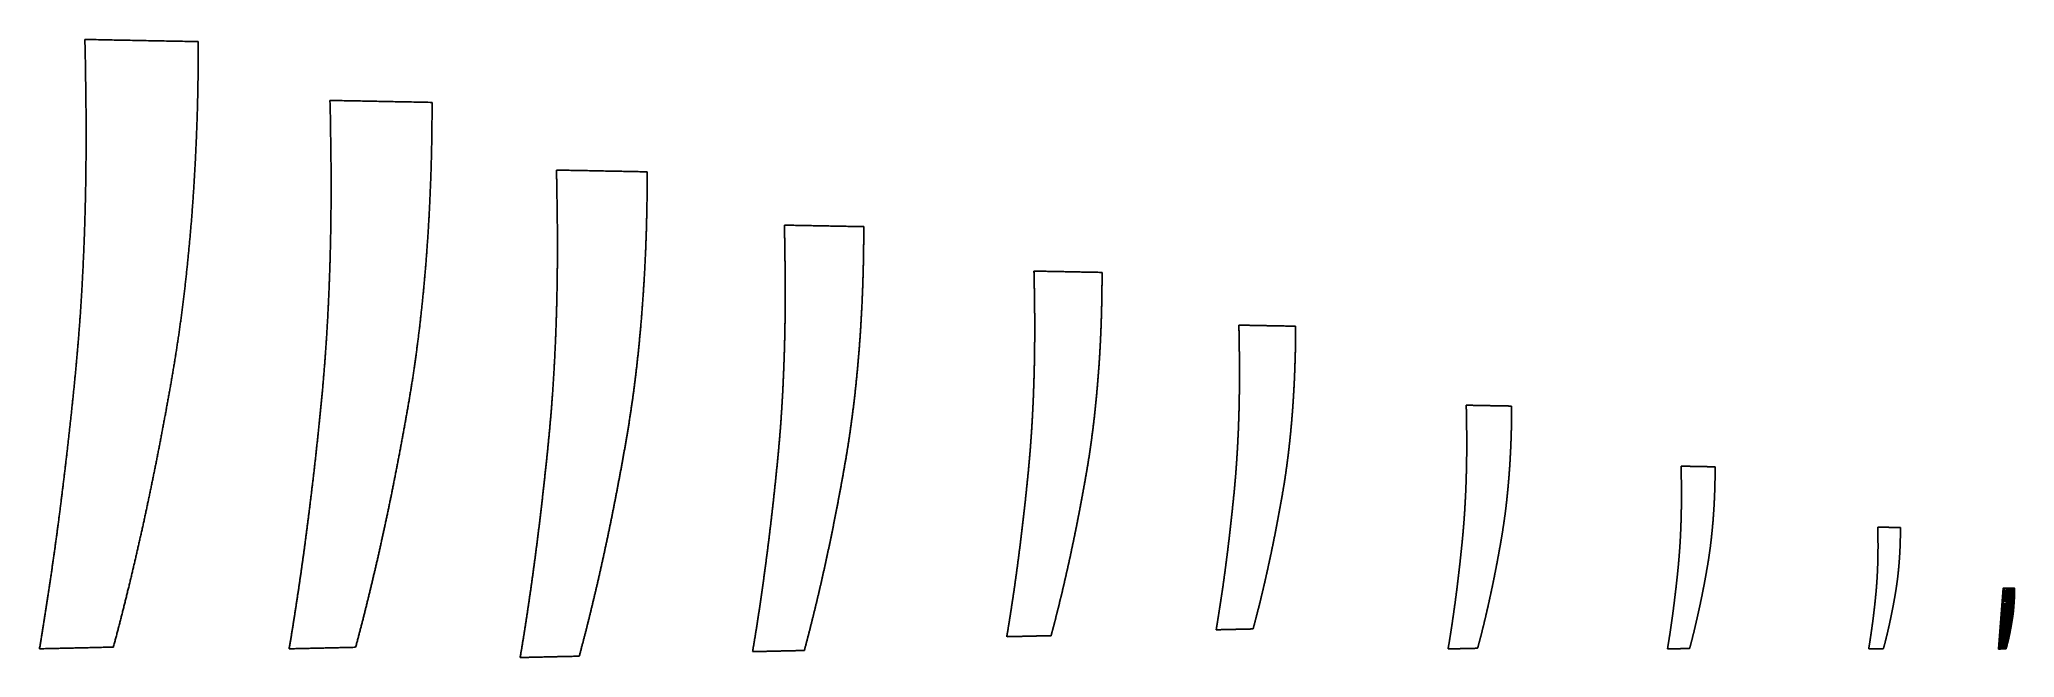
# Model space of a CAD drawing. Header units: inches. Extents: x 10 to 59099, y -255 to 18259.
import ezdxf

# ---------------------------------------------------------------- set-up
doc = ezdxf.new("R2010")
doc.units = ezdxf.units.IN
doc.header["$MEASUREMENT"] = 0
doc.layers.add('VFDE_Folienkante 3dpoly', color=181, linetype='Continuous')

msp = doc.modelspace()

# ---------------------------------------------------------------- linework, layer by layer
at = {"color": 4}
for points in [[(58624, 3, 689), (58759, 1825, 1656)], [(58759, 1825, 1656), (58624, 3, 689)], [(58624, 0, 686), (58759, 1825, 1656)], [(58759, 1825, 1656), (58624, 0, 686)], [(58624, 0, 686), (58773, 1825, 1655)], [(58773, 1825, 1655), (58624, 0, 686)], [(58624, 0, 686), (58787, 1825, 1654)], [(58787, 1825, 1654), (58624, 0, 686)], [(59011, 1821, 1640), (58624, 0, 686)], [(58624, 0, 686), (59011, 1821, 1640)], [(59058, 1820, 1637), (58624, 0, 686)], [(58624, 0, 686), (59058, 1820, 1637)], [(58624, 0, 686), (59092, 1819, 1635)], [(59092, 1819, 1635), (58624, 0, 686)], [(58759, 1825, 1656), (58627, 22, 708)], [(58627, 22, 708), (58759, 1825, 1656)], [(58637, 1, 686), (59092, 1819, 1635)], [(59092, 1819, 1635), (58637, 1, 686)], [(59092, 1819, 1635), (58677, 2, 686)], [(58677, 2, 686), (59092, 1819, 1635)], [(59092, 1819, 1635), (58721, 3, 686)], [(58721, 3, 686), (59092, 1819, 1635)], [(58759, 1825, 1656), (58761, 1732, 1654)], [(58761, 1732, 1654), (58759, 1825, 1656)], [(58759, 1825, 1656), (58760, 1790, 1656)], [(58773, 1825, 1655), (58759, 1825, 1656)], [(58760, 1790, 1656), (58759, 1825, 1656)], [(58759, 1825, 1656), (58760, 1794, 1656)], [(58766, 1825, 1656), (58759, 1825, 1656)], [(58759, 1825, 1656), (58773, 1825, 1655)], [(58760, 1794, 1656), (58759, 1825, 1656)], [(58759, 1825, 1656), (58760, 1799, 1656)], [(58760, 1821, 1656), (58759, 1825, 1656)], [(58759, 1825, 1656), (58766, 1825, 1656)], [(58760, 1799, 1656), (58759, 1825, 1656)], [(58759, 1825, 1656), (58760, 1803, 1656)], [(58760, 1817, 1656), (58759, 1825, 1656)], [(58759, 1825, 1656), (58760, 1821, 1656)], [(58760, 1803, 1656), (58759, 1825, 1656)], [(58759, 1825, 1656), (58760, 1808, 1656)], [(58760, 1812, 1656), (58759, 1825, 1656)], [(58759, 1825, 1656), (58760, 1817, 1656)], [(58760, 1808, 1656), (58759, 1825, 1656)], [(58759, 1825, 1656), (58760, 1812, 1656)], [(58766, 1825, 1656), (58760, 1790, 1656)], [(58760, 1794, 1656), (58766, 1825, 1656)], [(58766, 1825, 1656), (58760, 1821, 1656)], [(58760, 1790, 1656), (58766, 1825, 1656)], [(58766, 1825, 1656), (58760, 1794, 1656)], [(58760, 1799, 1656), (58766, 1825, 1656)], [(58760, 1821, 1656), (58766, 1825, 1656)], [(58766, 1825, 1656), (58760, 1817, 1656)], [(58766, 1825, 1656), (58760, 1799, 1656)], [(58760, 1803, 1656), (58766, 1825, 1656)], [(58760, 1817, 1656), (58766, 1825, 1656)], [(58766, 1825, 1656), (58760, 1812, 1656)], [(58766, 1825, 1656), (58760, 1803, 1656)], [(58760, 1808, 1656), (58766, 1825, 1656)], [(58760, 1812, 1656), (58766, 1825, 1656)], [(58766, 1825, 1656), (58760, 1808, 1656)], [(58760, 1821, 1656), (58760, 1817, 1656)], [(58760, 1817, 1656), (58760, 1821, 1656)], [(58760, 1817, 1656), (58760, 1812, 1656)], [(58760, 1812, 1656), (58760, 1817, 1656)], [(58760, 1812, 1656), (58760, 1808, 1656)], [(58760, 1808, 1656), (58760, 1812, 1656)], [(58760, 1808, 1656), (58760, 1803, 1656)], [(58760, 1803, 1656), (58760, 1808, 1656)], [(58760, 1803, 1656), (58760, 1799, 1656)], [(58760, 1799, 1656), (58760, 1803, 1656)], [(58760, 1799, 1656), (58760, 1794, 1656)], [(58760, 1794, 1656), (58760, 1799, 1656)], [(58760, 1794, 1656), (58760, 1790, 1656)], [(58760, 1790, 1656), (58760, 1794, 1656)], [(58760, 1790, 1656), (58761, 1732, 1654)], [(58760, 1790, 1656), (58761, 1746, 1655)], [(58761, 1732, 1654), (58760, 1790, 1656)], [(58761, 1746, 1655), (58760, 1790, 1656)], [(58760, 1790, 1656), (58761, 1768, 1656)], [(58761, 1768, 1656), (58760, 1790, 1656)], [(58760, 1790, 1656), (58761, 1772, 1656)], [(58761, 1785, 1656), (58760, 1790, 1656)], [(58761, 1772, 1656), (58760, 1790, 1656)], [(58760, 1790, 1656), (58761, 1777, 1656)], [(58761, 1781, 1656), (58760, 1790, 1656)], [(58760, 1790, 1656), (58761, 1785, 1656)], [(58761, 1777, 1656), (58760, 1790, 1656)], [(58760, 1790, 1656), (58761, 1781, 1656)], [(58766, 1825, 1656), (58761, 1785, 1656)], [(58761, 1768, 1656), (58800, 1825, 1654)], [(58766, 1825, 1656), (58761, 1768, 1656)], [(58761, 1772, 1656), (58766, 1825, 1656)], [(58766, 1825, 1656), (58761, 1781, 1656)], [(58761, 1785, 1656), (58766, 1825, 1656)], [(58800, 1825, 1654), (58761, 1768, 1656)], [(58761, 1768, 1656), (58766, 1825, 1656)], [(58766, 1825, 1656), (58761, 1772, 1656)], [(58761, 1777, 1656), (58766, 1825, 1656)], [(58766, 1825, 1656), (58761, 1777, 1656)], [(58761, 1781, 1656), (58766, 1825, 1656)], [(58761, 1785, 1656), (58761, 1781, 1656)], [(58761, 1781, 1656), (58761, 1785, 1656)], [(58761, 1781, 1656), (58761, 1777, 1656)], [(58761, 1777, 1656), (58761, 1781, 1656)], [(58761, 1777, 1656), (58761, 1772, 1656)], [(58761, 1772, 1656), (58761, 1777, 1656)], [(58773, 1825, 1655), (58766, 1825, 1656)], [(58780, 1825, 1655), (58766, 1825, 1656)], [(58766, 1825, 1656), (58773, 1825, 1655)], [(58800, 1825, 1654), (58766, 1825, 1656)], [(58766, 1825, 1656), (58780, 1825, 1655)], [(58766, 1825, 1656), (58800, 1825, 1654)], [(58787, 1825, 1654), (58773, 1825, 1655)], [(58780, 1825, 1655), (58773, 1825, 1655)], [(58773, 1825, 1655), (58787, 1825, 1654)], [(58773, 1825, 1655), (58780, 1825, 1655)], [(58787, 1825, 1654), (58780, 1825, 1655)], [(58793, 1825, 1654), (58780, 1825, 1655)], [(58780, 1825, 1655), (58787, 1825, 1654)], [(58780, 1825, 1655), (58800, 1825, 1654)], [(58800, 1825, 1654), (58780, 1825, 1655)], [(58780, 1825, 1655), (58793, 1825, 1654)], [(59011, 1821, 1640), (58787, 1825, 1654)], [(58854, 1824, 1650), (58787, 1825, 1654)], [(58787, 1825, 1654), (59011, 1821, 1640)], [(58787, 1825, 1654), (58793, 1825, 1654)], [(58793, 1825, 1654), (58787, 1825, 1654)], [(58787, 1825, 1654), (58854, 1824, 1650)], [(58800, 1825, 1654), (58793, 1825, 1654)], [(58793, 1825, 1654), (58854, 1824, 1650)], [(58854, 1824, 1650), (58793, 1825, 1654)], [(58793, 1825, 1654), (58800, 1825, 1654)], [(59072, 1819, 1637), (58800, 1825, 1654)], [(58800, 1825, 1654), (58848, 1824, 1651)], [(59099, 1766, 1635), (58800, 1825, 1654)], [(58800, 1825, 1654), (59072, 1819, 1637)], [(58848, 1824, 1651), (58800, 1825, 1654)], [(58800, 1825, 1654), (58909, 1823, 1647)], [(58800, 1825, 1654), (59099, 1766, 1635)], [(58909, 1823, 1647), (58800, 1825, 1654)], [(58800, 1825, 1654), (58854, 1824, 1650)], [(58854, 1824, 1650), (58800, 1825, 1654)], [(59092, 1819, 1635), (58809, 5, 687)], [(58809, 5, 687), (59092, 1819, 1635)], [(59099, 1819, 1635), (58845, 5, 687)], [(58845, 5, 687), (59099, 1819, 1635)], [(59092, 1819, 1635), (58845, 5, 687)], [(58845, 5, 687), (59092, 1819, 1635)], [(59099, 1819, 1635), (58846, 8, 690)], [(58846, 8, 690), (59099, 1819, 1635)], [(59072, 1819, 1637), (58848, 1824, 1651)], [(58848, 1824, 1651), (58943, 1822, 1645)], [(58848, 1824, 1651), (59072, 1819, 1637)], [(58943, 1822, 1645), (58848, 1824, 1651)], [(58848, 1824, 1651), (58909, 1823, 1647)], [(58909, 1823, 1647), (58848, 1824, 1651)], [(59099, 1819, 1635), (58851, 27, 708)], [(58851, 27, 708), (59099, 1819, 1635)], [(58909, 1823, 1647), (58854, 1824, 1650)], [(58854, 1824, 1650), (59011, 1821, 1640)], [(58854, 1824, 1650), (58909, 1823, 1647)], [(59011, 1821, 1640), (58854, 1824, 1650)], [(59004, 1821, 1641), (58909, 1823, 1647)], [(58909, 1823, 1647), (59065, 1820, 1637)], [(58909, 1823, 1647), (58943, 1822, 1645)], [(58943, 1822, 1645), (58909, 1823, 1647)], [(58909, 1823, 1647), (59004, 1821, 1641)], [(59065, 1820, 1637), (58909, 1823, 1647)], [(58909, 1823, 1647), (59011, 1821, 1640)], [(59011, 1821, 1640), (58909, 1823, 1647)], [(59072, 1819, 1637), (58943, 1822, 1645)], [(58943, 1822, 1645), (59038, 1820, 1639)], [(58943, 1822, 1645), (59072, 1819, 1637)], [(59038, 1820, 1639), (58943, 1822, 1645)], [(58943, 1822, 1645), (59004, 1821, 1641)], [(59004, 1821, 1641), (58943, 1822, 1645)], [(59038, 1820, 1639), (59004, 1821, 1641)], [(59004, 1821, 1641), (59065, 1820, 1637)], [(59004, 1821, 1641), (59038, 1820, 1639)], [(59065, 1820, 1637), (59004, 1821, 1641)], [(59065, 1820, 1637), (59011, 1821, 1640)], [(59011, 1821, 1640), (59058, 1820, 1637)], [(59011, 1821, 1640), (59065, 1820, 1637)], [(59058, 1820, 1637), (59011, 1821, 1640)], [(59072, 1819, 1637), (59038, 1820, 1639)], [(59038, 1820, 1639), (59065, 1820, 1637)], [(59038, 1820, 1639), (59072, 1819, 1637)], [(59065, 1820, 1637), (59038, 1820, 1639)], [(59065, 1820, 1637), (59058, 1820, 1637)], [(59058, 1820, 1637), (59092, 1819, 1635)], [(59092, 1819, 1635), (59058, 1820, 1637)], [(59058, 1820, 1637), (59065, 1820, 1637)], [(59072, 1819, 1637), (59065, 1820, 1637)], [(59065, 1820, 1637), (59099, 1819, 1635)], [(59065, 1820, 1637), (59072, 1819, 1637)], [(59099, 1819, 1635), (59065, 1820, 1637)], [(59065, 1820, 1637), (59092, 1819, 1635)], [(59092, 1819, 1635), (59065, 1820, 1637)], [(59099, 1814, 1635), (59072, 1819, 1637)], [(59072, 1819, 1637), (59099, 1819, 1635)], [(59099, 1810, 1635), (59072, 1819, 1637)], [(59072, 1819, 1637), (59099, 1814, 1635)], [(59099, 1819, 1635), (59072, 1819, 1637)], [(59099, 1806, 1635), (59072, 1819, 1637)], [(59072, 1819, 1637), (59099, 1810, 1635)], [(59099, 1801, 1635), (59072, 1819, 1637)], [(59072, 1819, 1637), (59099, 1806, 1635)], [(59099, 1797, 1635), (59072, 1819, 1637)], [(59072, 1819, 1637), (59099, 1801, 1635)], [(59099, 1792, 1635), (59072, 1819, 1637)], [(59072, 1819, 1637), (59099, 1797, 1635)], [(59099, 1788, 1635), (59072, 1819, 1637)], [(59072, 1819, 1637), (59099, 1792, 1635)], [(59072, 1819, 1637), (59099, 1766, 1635)], [(59099, 1784, 1635), (59072, 1819, 1637)], [(59072, 1819, 1637), (59099, 1788, 1635)], [(59099, 1766, 1635), (59072, 1819, 1637)], [(59072, 1819, 1637), (59099, 1770, 1635)], [(59099, 1779, 1635), (59072, 1819, 1637)], [(59072, 1819, 1637), (59099, 1784, 1635)], [(59099, 1770, 1635), (59072, 1819, 1637)], [(59072, 1819, 1637), (59099, 1775, 1635)], [(59099, 1775, 1635), (59072, 1819, 1637)], [(59072, 1819, 1637), (59099, 1779, 1635)], [(59099, 1819, 1635), (59092, 1819, 1635)], [(59092, 1819, 1635), (59099, 1819, 1635)], [(59099, 1739, 1633), (59099, 1819, 1635)], [(59099, 1814, 1635), (59099, 1819, 1635)], [(59099, 1819, 1635), (59099, 1739, 1633)], [(59099, 1819, 1635), (59099, 1814, 1635)], [(59099, 1739, 1633), (59099, 1814, 1635)], [(59099, 1810, 1635), (59099, 1814, 1635)], [(59099, 1814, 1635), (59099, 1739, 1633)], [(59099, 1814, 1635), (59099, 1810, 1635)], [(59099, 1739, 1633), (59099, 1810, 1635)], [(59099, 1806, 1635), (59099, 1810, 1635)], [(59099, 1810, 1635), (59099, 1739, 1633)], [(59099, 1810, 1635), (59099, 1806, 1635)], [(59099, 1739, 1633), (59099, 1806, 1635)], [(59099, 1801, 1635), (59099, 1806, 1635)], [(59099, 1806, 1635), (59099, 1739, 1633)], [(59099, 1806, 1635), (59099, 1801, 1635)], [(59099, 1739, 1633), (59099, 1801, 1635)], [(59099, 1797, 1635), (59099, 1801, 1635)], [(59099, 1801, 1635), (59099, 1739, 1633)], [(59099, 1801, 1635), (59099, 1797, 1635)], [(59099, 1739, 1633), (59099, 1797, 1635)], [(59099, 1792, 1635), (59099, 1797, 1635)], [(59099, 1797, 1635), (59099, 1739, 1633)], [(59099, 1797, 1635), (59099, 1792, 1635)], [(59099, 1739, 1633), (59099, 1792, 1635)], [(59099, 1788, 1635), (59099, 1792, 1635)], [(59099, 1792, 1635), (59099, 1739, 1633)], [(59099, 1792, 1635), (59099, 1788, 1635)], [(59099, 1739, 1633), (59099, 1788, 1635)], [(59099, 1784, 1635), (59099, 1788, 1635)], [(59099, 1788, 1635), (59099, 1739, 1633)], [(59099, 1788, 1635), (59099, 1784, 1635)], [(59099, 1739, 1633), (59099, 1784, 1635)], [(59099, 1761, 1634), (59099, 1784, 1635)], [(59099, 1784, 1635), (59099, 1739, 1633)], [(59099, 1784, 1635), (59099, 1779, 1635)], [(59099, 1779, 1635), (59099, 1784, 1635)], [(59099, 1784, 1635), (59099, 1761, 1634)], [(59099, 1761, 1634), (59099, 1779, 1635)], [(59099, 1779, 1635), (59099, 1775, 1635)], [(59099, 1775, 1635), (59099, 1779, 1635)], [(59099, 1779, 1635), (59099, 1761, 1634)], [(59099, 1775, 1635), (59099, 1770, 1635)], [(59099, 1770, 1635), (59099, 1775, 1635)], [(59099, 1775, 1635), (59099, 1761, 1634)], [(59099, 1761, 1634), (59099, 1775, 1635)], [(58627, 22, 708), (58761, 1732, 1654)], [(58761, 1732, 1654), (58627, 22, 708)], [(58627, 22, 708), (58762, 1657, 1648)], [(58762, 1657, 1648), (58627, 22, 708)], [(58762, 1657, 1648), (58656, 208, 884)], [(58656, 208, 884), (58762, 1657, 1648)], [(58656, 208, 884), (58759, 1283, 1574)], [(58759, 1283, 1574), (58656, 208, 884)], [(58759, 1283, 1574), (58703, 566, 1178)], [(58703, 566, 1178), (58759, 1283, 1574)], [(58759, 1283, 1574), (58740, 930, 1422)], [(58740, 930, 1422), (58759, 1283, 1574)], [(58759, 1283, 1574), (58743, 968, 1443)], [(58743, 968, 1443), (58759, 1283, 1574)], [(58759, 1283, 1574), (58746, 1012, 1465)], [(58746, 1012, 1465), (58759, 1283, 1574)], [(58759, 1283, 1574), (58755, 1174, 1536)], [(58755, 1174, 1536), (58759, 1283, 1574)], [(58757, 1224, 1554), (58755, 1174, 1536)], [(58755, 1174, 1536), (58757, 1224, 1554)], [(58756, 1195, 1544), (58755, 1174, 1536)], [(58755, 1174, 1536), (58756, 1195, 1544)], [(58757, 1224, 1554), (58756, 1195, 1544)], [(58756, 1195, 1544), (58757, 1224, 1554)], [(58757, 1220, 1553), (58756, 1195, 1544)], [(58756, 1195, 1544), (58757, 1220, 1553)], [(58756, 1178, 1538), (59072, 1212, 1533)], [(59072, 1212, 1533), (58756, 1178, 1538)], [(58756, 1178, 1538), (58757, 1203, 1547)], [(58756, 1195, 1544), (58757, 1203, 1547)], [(58757, 1203, 1547), (58756, 1178, 1538)], [(58757, 1203, 1547), (58756, 1195, 1544)], [(58756, 1195, 1544), (58756, 1178, 1538)], [(58756, 1178, 1538), (58756, 1195, 1544)], [(58759, 1283, 1574), (58757, 1224, 1554)], [(58757, 1224, 1554), (58759, 1283, 1574)], [(58759, 1283, 1574), (58757, 1220, 1553)], [(58757, 1220, 1553), (58759, 1283, 1574)], [(58758, 1237, 1559), (58757, 1220, 1553)], [(58757, 1220, 1553), (58758, 1237, 1559)], [(58757, 1203, 1547), (58758, 1228, 1556)], [(58757, 1220, 1553), (58758, 1228, 1556)], [(58758, 1228, 1556), (58757, 1203, 1547)], [(58758, 1228, 1556), (58757, 1220, 1553)], [(58757, 1220, 1553), (58757, 1224, 1554)], [(58757, 1224, 1554), (58757, 1220, 1553)], [(58757, 1203, 1547), (58757, 1220, 1553)], [(58757, 1220, 1553), (58757, 1203, 1547)], [(59072, 1212, 1533), (58757, 1203, 1547)], [(58757, 1203, 1547), (59072, 1212, 1533)], [(58759, 1283, 1574), (58758, 1237, 1559)], [(58758, 1237, 1559), (58759, 1283, 1574)], [(58758, 1228, 1556), (58759, 1258, 1566)], [(58759, 1258, 1566), (58758, 1228, 1556)], [(58758, 1237, 1559), (58759, 1258, 1566)], [(58759, 1258, 1566), (58758, 1237, 1559)], [(58758, 1228, 1556), (58758, 1237, 1559)], [(58758, 1237, 1559), (58758, 1228, 1556)], [(58758, 1228, 1556), (59074, 1233, 1540)], [(59074, 1233, 1540), (58758, 1228, 1556)], [(59072, 1212, 1533), (58758, 1228, 1556)], [(58758, 1228, 1556), (59072, 1212, 1533)], [(58762, 1657, 1648), (58759, 1283, 1574)], [(58759, 1283, 1574), (58762, 1657, 1648)], [(58761, 1360, 1596), (58759, 1283, 1574)], [(58759, 1283, 1574), (58761, 1360, 1596)], [(58760, 1317, 1584), (58759, 1283, 1574)], [(58759, 1283, 1574), (58760, 1317, 1584)], [(58760, 1313, 1583), (58759, 1283, 1574)], [(58759, 1283, 1574), (58760, 1313, 1583)], [(59078, 1284, 1556), (58759, 1283, 1574)], [(58759, 1283, 1574), (59078, 1284, 1556)], [(59077, 1271, 1552), (58759, 1283, 1574)], [(59076, 1258, 1548), (58759, 1283, 1574)], [(58759, 1283, 1574), (59077, 1271, 1552)], [(58759, 1258, 1566), (58759, 1283, 1574)], [(58759, 1283, 1574), (59076, 1258, 1548)], [(58759, 1283, 1574), (58759, 1258, 1566)], [(59074, 1233, 1540), (58759, 1258, 1566)], [(58759, 1258, 1566), (59076, 1258, 1548)], [(58759, 1258, 1566), (59074, 1233, 1540)], [(59076, 1258, 1548), (58759, 1258, 1566)], [(58761, 1360, 1596), (58760, 1317, 1584)], [(58761, 1360, 1596), (58760, 1313, 1583)], [(58760, 1317, 1584), (58761, 1360, 1596)], [(58760, 1313, 1583), (58761, 1360, 1596)], [(58761, 1334, 1589), (58760, 1313, 1583)], [(58760, 1313, 1583), (58761, 1334, 1589)], [(58760, 1317, 1584), (58760, 1313, 1583)], [(58760, 1313, 1583), (58760, 1317, 1584)], [(58760, 1313, 1583), (59078, 1284, 1556)], [(59078, 1284, 1556), (58760, 1313, 1583)], [(58760, 1313, 1583), (59080, 1301, 1561)], [(59080, 1301, 1561), (58760, 1313, 1583)], [(58761, 1772, 1656), (58761, 1768, 1656)], [(58761, 1768, 1656), (58761, 1772, 1656)], [(58761, 1768, 1656), (58761, 1746, 1655)], [(59099, 1744, 1634), (58761, 1768, 1656)], [(58761, 1768, 1656), (59099, 1766, 1635)], [(58761, 1768, 1656), (59099, 1744, 1634)], [(58761, 1746, 1655), (58761, 1768, 1656)], [(59099, 1766, 1635), (58761, 1768, 1656)], [(58761, 1746, 1655), (58761, 1732, 1654)], [(58761, 1732, 1654), (58761, 1746, 1655)], [(58761, 1746, 1655), (58762, 1728, 1654)], [(58761, 1746, 1655), (59099, 1744, 1634)], [(58762, 1728, 1654), (58761, 1746, 1655)], [(59099, 1744, 1634), (58761, 1746, 1655)], [(58761, 1732, 1654), (58762, 1657, 1648)], [(58761, 1732, 1654), (58762, 1666, 1649)], [(58762, 1657, 1648), (58761, 1732, 1654)], [(58761, 1732, 1654), (58762, 1675, 1650)], [(58762, 1666, 1649), (58761, 1732, 1654)], [(58761, 1732, 1654), (58762, 1688, 1651)], [(58762, 1675, 1650), (58761, 1732, 1654)], [(58762, 1728, 1654), (58761, 1732, 1654)], [(58762, 1688, 1651), (58761, 1732, 1654)], [(58761, 1732, 1654), (58762, 1701, 1652)], [(58762, 1701, 1652), (58761, 1732, 1654)], [(58761, 1732, 1654), (58762, 1728, 1654)], [(58762, 1657, 1648), (58761, 1360, 1596)], [(58761, 1360, 1596), (58762, 1657, 1648)], [(58763, 1547, 1635), (58761, 1360, 1596)], [(58761, 1360, 1596), (58763, 1547, 1635)], [(58762, 1420, 1610), (58761, 1360, 1596)], [(58761, 1360, 1596), (58762, 1420, 1610)], [(58762, 1407, 1607), (58761, 1360, 1596)], [(58761, 1360, 1596), (58762, 1407, 1607)], [(58762, 1364, 1597), (58761, 1360, 1596)], [(58761, 1360, 1596), (58762, 1364, 1597)], [(58761, 1360, 1596), (58761, 1334, 1589)], [(58761, 1334, 1589), (58761, 1360, 1596)], [(58761, 1360, 1596), (59083, 1347, 1574)], [(59083, 1347, 1574), (58761, 1360, 1596)], [(58761, 1334, 1589), (59083, 1347, 1574)], [(59083, 1347, 1574), (58761, 1334, 1589)], [(59081, 1322, 1567), (58761, 1334, 1589)], [(58761, 1334, 1589), (59080, 1301, 1561)], [(59080, 1301, 1561), (58761, 1334, 1589)], [(58761, 1334, 1589), (59081, 1322, 1567)], [(58762, 1728, 1654), (59099, 1744, 1634)], [(59099, 1744, 1634), (58762, 1728, 1654)], [(59098, 1726, 1633), (58762, 1728, 1654)], [(58762, 1728, 1654), (58762, 1701, 1652)], [(58762, 1701, 1652), (58762, 1728, 1654)], [(58762, 1728, 1654), (59098, 1726, 1633)], [(58762, 1701, 1652), (59098, 1726, 1633)], [(59098, 1726, 1633), (58762, 1701, 1652)], [(59098, 1673, 1629), (58762, 1701, 1652)], [(58762, 1701, 1652), (59098, 1686, 1630)], [(58762, 1701, 1652), (58762, 1688, 1651)], [(59098, 1686, 1630), (58762, 1701, 1652)], [(58762, 1701, 1652), (59098, 1673, 1629)], [(58762, 1688, 1651), (58762, 1701, 1652)], [(58762, 1688, 1651), (58762, 1675, 1650)], [(58762, 1688, 1651), (59098, 1673, 1629)], [(58762, 1675, 1650), (58762, 1688, 1651)], [(59098, 1673, 1629), (58762, 1688, 1651)], [(58762, 1675, 1650), (58762, 1666, 1649)], [(58762, 1666, 1649), (58762, 1675, 1650)], [(58762, 1675, 1650), (58763, 1653, 1648)], [(58763, 1653, 1648), (58762, 1675, 1650)], [(58762, 1675, 1650), (59097, 1660, 1628)], [(59098, 1673, 1629), (58762, 1675, 1650)], [(59097, 1660, 1628), (58762, 1675, 1650)], [(58762, 1675, 1650), (59098, 1673, 1629)], [(58762, 1666, 1649), (58762, 1657, 1648)], [(58762, 1657, 1648), (58762, 1666, 1649)], [(58762, 1666, 1649), (58763, 1653, 1648)], [(58763, 1653, 1648), (58762, 1666, 1649)], [(58762, 1657, 1648), (58763, 1547, 1635)], [(58763, 1653, 1648), (58762, 1657, 1648)], [(58762, 1657, 1648), (58763, 1560, 1637)], [(58763, 1547, 1635), (58762, 1657, 1648)], [(58763, 1644, 1647), (58762, 1657, 1648)], [(58762, 1657, 1648), (58763, 1653, 1648)], [(58762, 1657, 1648), (58763, 1582, 1640)], [(58763, 1560, 1637), (58762, 1657, 1648)], [(58763, 1635, 1646), (58762, 1657, 1648)], [(58762, 1657, 1648), (58763, 1644, 1647)], [(58762, 1657, 1648), (58763, 1608, 1643)], [(58763, 1582, 1640), (58762, 1657, 1648)], [(58763, 1626, 1645), (58762, 1657, 1648)], [(58762, 1657, 1648), (58763, 1635, 1646)], [(58763, 1608, 1643), (58762, 1657, 1648)], [(58762, 1657, 1648), (58763, 1617, 1644)], [(58763, 1617, 1644), (58762, 1657, 1648)], [(58762, 1657, 1648), (58763, 1626, 1645)], [(58763, 1547, 1635), (58762, 1420, 1610)], [(58762, 1420, 1610), (58763, 1547, 1635)], [(58763, 1529, 1632), (58762, 1420, 1610)], [(58762, 1420, 1610), (58763, 1529, 1632)], [(58763, 1494, 1626), (58762, 1420, 1610)], [(58762, 1420, 1610), (58763, 1494, 1626)], [(58763, 1468, 1621), (58762, 1420, 1610)], [(58762, 1420, 1610), (58763, 1468, 1621)], [(58762, 1420, 1610), (58763, 1446, 1616)], [(58763, 1446, 1616), (58762, 1420, 1610)], [(58762, 1364, 1597), (59089, 1437, 1595)], [(59089, 1437, 1595), (58762, 1364, 1597)], [(58762, 1364, 1597), (58763, 1433, 1613)], [(58763, 1433, 1613), (58762, 1407, 1607)], [(58762, 1420, 1610), (58763, 1433, 1613)], [(58762, 1407, 1607), (58763, 1433, 1613)], [(58763, 1433, 1613), (58762, 1364, 1597)], [(58763, 1433, 1613), (58762, 1420, 1610)], [(59088, 1424, 1592), (58762, 1364, 1597)], [(58762, 1364, 1597), (59088, 1424, 1592)], [(58762, 1420, 1610), (58762, 1407, 1607)], [(58762, 1407, 1607), (58762, 1420, 1610)], [(58762, 1407, 1607), (58762, 1364, 1597)], [(58762, 1364, 1597), (58762, 1407, 1607)], [(59085, 1381, 1582), (58762, 1364, 1597)], [(58762, 1364, 1597), (59085, 1381, 1582)], [(59083, 1347, 1574), (58762, 1364, 1597)], [(58762, 1364, 1597), (59084, 1364, 1578)], [(59084, 1364, 1578), (58762, 1364, 1597)], [(58762, 1364, 1597), (59083, 1347, 1574)], [(59097, 1660, 1628), (58763, 1653, 1648)], [(58763, 1653, 1648), (59097, 1660, 1628)], [(58763, 1653, 1648), (58763, 1644, 1647)], [(58763, 1644, 1647), (58763, 1653, 1648)], [(58763, 1653, 1648), (59097, 1629, 1625)], [(59097, 1629, 1625), (58763, 1653, 1648)], [(58763, 1653, 1648), (59097, 1638, 1626)], [(59097, 1638, 1626), (58763, 1653, 1648)], [(58763, 1644, 1647), (58763, 1635, 1646)], [(59097, 1629, 1625), (58763, 1644, 1647)], [(58763, 1635, 1646), (58763, 1644, 1647)], [(58763, 1644, 1647), (59097, 1629, 1625)], [(58763, 1635, 1646), (58763, 1626, 1645)], [(59097, 1629, 1625), (58763, 1635, 1646)], [(58763, 1626, 1645), (58763, 1635, 1646)], [(58763, 1635, 1646), (59097, 1629, 1625)], [(58763, 1582, 1640), (59097, 1629, 1625)], [(59097, 1629, 1625), (58763, 1582, 1640)], [(58763, 1608, 1643), (59097, 1629, 1625)], [(59097, 1629, 1625), (58763, 1626, 1645)], [(59097, 1629, 1625), (58763, 1608, 1643)], [(58763, 1617, 1644), (59097, 1629, 1625)], [(59097, 1629, 1625), (58763, 1617, 1644)], [(58763, 1626, 1645), (59097, 1629, 1625)], [(58763, 1626, 1645), (58763, 1617, 1644)], [(58763, 1617, 1644), (58763, 1626, 1645)], [(58763, 1617, 1644), (58763, 1608, 1643)], [(58763, 1608, 1643), (58763, 1617, 1644)], [(58763, 1608, 1643), (58763, 1582, 1640)], [(58763, 1582, 1640), (58763, 1608, 1643)], [(59096, 1594, 1621), (58763, 1582, 1640)], [(58763, 1582, 1640), (59096, 1594, 1621)], [(58763, 1582, 1640), (59095, 1585, 1620)], [(59095, 1585, 1620), (58763, 1582, 1640)], [(58763, 1582, 1640), (58763, 1560, 1637)], [(58763, 1560, 1637), (58763, 1582, 1640)], [(58763, 1582, 1640), (59095, 1577, 1619)], [(59095, 1577, 1619), (58763, 1582, 1640)], [(59095, 1577, 1619), (58763, 1560, 1637)], [(58763, 1560, 1637), (59095, 1577, 1619)], [(58763, 1560, 1637), (58763, 1547, 1635)], [(58763, 1547, 1635), (58763, 1560, 1637)], [(58763, 1560, 1637), (59093, 1515, 1610)], [(59093, 1515, 1610), (58763, 1560, 1637)], [(58763, 1560, 1637), (59094, 1555, 1616)], [(59094, 1555, 1616), (58763, 1560, 1637)], [(58763, 1547, 1635), (58763, 1529, 1632)], [(59093, 1515, 1610), (58763, 1547, 1635)], [(58763, 1529, 1632), (58763, 1547, 1635)], [(58763, 1547, 1635), (59093, 1515, 1610)], [(58763, 1529, 1632), (58763, 1494, 1626)], [(59093, 1515, 1610), (58763, 1529, 1632)], [(58763, 1494, 1626), (58763, 1529, 1632)], [(58763, 1529, 1632), (59093, 1515, 1610)], [(58763, 1494, 1626), (59093, 1515, 1610)], [(59093, 1515, 1610), (58763, 1494, 1626)], [(59092, 1498, 1607), (58763, 1494, 1626)], [(58763, 1494, 1626), (59092, 1498, 1607)], [(59091, 1476, 1603), (58763, 1494, 1626)], [(58763, 1468, 1621), (58763, 1494, 1626)], [(58763, 1494, 1626), (59091, 1476, 1603)], [(58763, 1494, 1626), (58763, 1468, 1621)], [(58763, 1468, 1621), (59091, 1476, 1603)], [(59091, 1476, 1603), (58763, 1468, 1621)], [(59089, 1446, 1597), (58763, 1468, 1621)], [(59089, 1437, 1595), (58763, 1468, 1621)], [(58763, 1468, 1621), (59089, 1446, 1597)], [(58763, 1446, 1616), (58763, 1468, 1621)], [(58763, 1468, 1621), (59089, 1437, 1595)], [(58763, 1468, 1621), (58763, 1446, 1616)], [(59089, 1437, 1595), (58763, 1446, 1616)], [(58763, 1433, 1613), (58763, 1446, 1616)], [(58763, 1446, 1616), (59089, 1437, 1595)], [(58763, 1446, 1616), (58763, 1433, 1613)], [(58763, 1433, 1613), (59089, 1437, 1595)], [(59089, 1437, 1595), (58763, 1433, 1613)], [(59099, 1739, 1633), (58851, 27, 708)], [(58851, 27, 708), (59099, 1739, 1633)], [(59099, 1739, 1633), (58877, 128, 804)], [(58877, 128, 804), (59099, 1739, 1633)], [(58977, 577, 1175), (59099, 1739, 1633)], [(59099, 1739, 1633), (58977, 577, 1175)], [(59065, 1134, 1503), (59099, 1739, 1633)], [(59099, 1739, 1633), (59065, 1134, 1503)], [(59065, 1134, 1503), (59088, 1416, 1590)], [(59088, 1416, 1590), (59065, 1134, 1503)], [(59065, 1134, 1503), (59083, 1339, 1571)], [(59083, 1339, 1571), (59065, 1134, 1503)], [(59065, 1134, 1503), (59070, 1183, 1522)], [(59070, 1183, 1522), (59065, 1134, 1503)], [(59066, 1146, 1508), (59070, 1183, 1522)], [(59066, 1150, 1510), (59070, 1183, 1522)], [(59070, 1183, 1522), (59066, 1146, 1508)], [(59070, 1183, 1522), (59066, 1150, 1510)], [(59069, 1179, 1521), (59072, 1212, 1533)], [(59072, 1212, 1533), (59069, 1179, 1521)], [(59069, 1179, 1521), (59071, 1196, 1527)], [(59071, 1196, 1527), (59069, 1179, 1521)], [(59070, 1183, 1522), (59069, 1179, 1521)], [(59069, 1179, 1521), (59070, 1183, 1522)], [(59070, 1183, 1522), (59083, 1339, 1571)], [(59083, 1339, 1571), (59070, 1183, 1522)], [(59070, 1183, 1522), (59075, 1237, 1541)], [(59075, 1237, 1541), (59070, 1183, 1522)], [(59070, 1183, 1522), (59071, 1196, 1527)], [(59071, 1196, 1527), (59070, 1183, 1522)], [(59071, 1196, 1527), (59075, 1237, 1541)], [(59075, 1237, 1541), (59071, 1196, 1527)], [(59071, 1196, 1527), (59072, 1212, 1533)], [(59072, 1212, 1533), (59071, 1196, 1527)], [(59072, 1212, 1533), (59075, 1237, 1541)], [(59075, 1237, 1541), (59072, 1212, 1533)], [(59072, 1212, 1533), (59074, 1233, 1540)], [(59074, 1233, 1540), (59072, 1212, 1533)], [(59074, 1233, 1540), (59076, 1258, 1548)], [(59076, 1258, 1548), (59074, 1233, 1540)], [(59074, 1233, 1540), (59075, 1237, 1541)], [(59075, 1237, 1541), (59074, 1233, 1540)], [(59075, 1237, 1541), (59083, 1339, 1571)], [(59083, 1339, 1571), (59075, 1237, 1541)], [(59075, 1237, 1541), (59081, 1313, 1564)], [(59081, 1313, 1564), (59075, 1237, 1541)], [(59075, 1237, 1541), (59078, 1275, 1553)], [(59078, 1275, 1553), (59075, 1237, 1541)], [(59075, 1237, 1541), (59076, 1258, 1548)], [(59076, 1258, 1548), (59075, 1237, 1541)], [(59076, 1258, 1548), (59078, 1275, 1553)], [(59078, 1275, 1553), (59076, 1258, 1548)], [(59076, 1258, 1548), (59077, 1271, 1552)], [(59077, 1271, 1552), (59076, 1258, 1548)], [(59078, 1284, 1556), (59077, 1271, 1552)], [(59077, 1271, 1552), (59078, 1284, 1556)], [(59077, 1271, 1552), (59078, 1275, 1553)], [(59078, 1275, 1553), (59077, 1271, 1552)], [(59078, 1275, 1553), (59081, 1313, 1564)], [(59081, 1313, 1564), (59078, 1275, 1553)], [(59080, 1301, 1561), (59078, 1284, 1556)], [(59078, 1284, 1556), (59080, 1301, 1561)], [(59078, 1275, 1553), (59079, 1288, 1557)], [(59078, 1284, 1556), (59079, 1288, 1557)], [(59079, 1288, 1557), (59078, 1275, 1553)], [(59079, 1288, 1557), (59078, 1284, 1556)], [(59078, 1275, 1553), (59078, 1284, 1556)], [(59078, 1284, 1556), (59078, 1275, 1553)], [(59079, 1288, 1557), (59081, 1313, 1564)], [(59081, 1313, 1564), (59079, 1288, 1557)], [(59079, 1288, 1557), (59080, 1301, 1561)], [(59080, 1301, 1561), (59079, 1288, 1557)], [(59080, 1301, 1561), (59082, 1326, 1568)], [(59082, 1326, 1568), (59080, 1301, 1561)], [(59080, 1301, 1561), (59081, 1322, 1567)], [(59081, 1322, 1567), (59080, 1301, 1561)], [(59081, 1313, 1564), (59080, 1301, 1561)], [(59080, 1301, 1561), (59081, 1313, 1564)], [(59081, 1322, 1567), (59083, 1347, 1574)], [(59083, 1347, 1574), (59081, 1322, 1567)], [(59081, 1313, 1564), (59083, 1339, 1571)], [(59083, 1339, 1571), (59081, 1313, 1564)], [(59081, 1313, 1564), (59082, 1326, 1568)], [(59082, 1326, 1568), (59081, 1322, 1567)], [(59082, 1326, 1568), (59081, 1313, 1564)], [(59081, 1322, 1567), (59082, 1326, 1568)], [(59082, 1326, 1568), (59084, 1356, 1576)], [(59084, 1356, 1576), (59082, 1326, 1568)], [(59082, 1326, 1568), (59083, 1347, 1574)], [(59083, 1347, 1574), (59082, 1326, 1568)], [(59083, 1339, 1571), (59082, 1326, 1568)], [(59082, 1326, 1568), (59083, 1339, 1571)], [(59083, 1339, 1571), (59088, 1416, 1590)], [(59088, 1416, 1590), (59083, 1339, 1571)], [(59083, 1339, 1571), (59085, 1369, 1579)], [(59085, 1369, 1579), (59083, 1339, 1571)], [(59083, 1347, 1574), (59084, 1364, 1578)], [(59084, 1364, 1578), (59083, 1347, 1574)], [(59083, 1347, 1574), (59084, 1360, 1577)], [(59084, 1360, 1577), (59083, 1347, 1574)], [(59083, 1339, 1571), (59084, 1356, 1576)], [(59084, 1356, 1576), (59083, 1339, 1571)], [(59084, 1356, 1576), (59083, 1347, 1574)], [(59083, 1347, 1574), (59084, 1356, 1576)], [(59084, 1364, 1578), (59085, 1381, 1582)], [(59085, 1381, 1582), (59084, 1364, 1578)], [(59084, 1364, 1578), (59085, 1377, 1581)], [(59085, 1377, 1581), (59084, 1364, 1578)], [(59084, 1364, 1578), (59085, 1373, 1580)], [(59085, 1373, 1580), (59084, 1364, 1578)], [(59084, 1356, 1576), (59085, 1369, 1579)], [(59084, 1360, 1577), (59085, 1369, 1579)], [(59085, 1369, 1579), (59084, 1356, 1576)], [(59085, 1369, 1579), (59084, 1364, 1578)], [(59084, 1364, 1578), (59085, 1369, 1579)], [(59085, 1369, 1579), (59084, 1360, 1577)], [(59084, 1360, 1577), (59084, 1364, 1578)], [(59084, 1364, 1578), (59084, 1360, 1577)], [(59084, 1356, 1576), (59084, 1360, 1577)], [(59084, 1360, 1577), (59084, 1356, 1576)], [(59088, 1424, 1592), (59085, 1381, 1582)], [(59085, 1381, 1582), (59088, 1424, 1592)], [(59085, 1369, 1579), (59088, 1416, 1590)], [(59088, 1416, 1590), (59085, 1369, 1579)], [(59086, 1394, 1585), (59085, 1381, 1582)], [(59085, 1381, 1582), (59086, 1394, 1585)], [(59085, 1381, 1582), (59086, 1390, 1584)], [(59086, 1390, 1584), (59085, 1381, 1582)], [(59085, 1369, 1579), (59086, 1386, 1583)], [(59085, 1373, 1580), (59086, 1386, 1583)], [(59086, 1386, 1583), (59085, 1369, 1579)], [(59085, 1377, 1581), (59086, 1386, 1583)], [(59086, 1386, 1583), (59085, 1373, 1580)], [(59086, 1386, 1583), (59085, 1381, 1582)], [(59085, 1381, 1582), (59086, 1386, 1583)], [(59086, 1386, 1583), (59085, 1377, 1581)], [(59085, 1377, 1581), (59085, 1381, 1582)], [(59085, 1381, 1582), (59085, 1377, 1581)], [(59085, 1373, 1580), (59085, 1377, 1581)], [(59085, 1377, 1581), (59085, 1373, 1580)], [(59085, 1369, 1579), (59085, 1373, 1580)], [(59085, 1373, 1580), (59085, 1369, 1579)], [(59086, 1394, 1585), (59088, 1424, 1592)], [(59088, 1424, 1592), (59086, 1394, 1585)], [(59086, 1386, 1583), (59088, 1416, 1590)], [(59088, 1416, 1590), (59086, 1386, 1583)], [(59087, 1407, 1588), (59086, 1394, 1585)], [(59086, 1394, 1585), (59087, 1407, 1588)], [(59086, 1386, 1583), (59087, 1403, 1587)], [(59086, 1390, 1584), (59087, 1403, 1587)], [(59087, 1403, 1587), (59086, 1386, 1583)], [(59087, 1403, 1587), (59086, 1394, 1585)], [(59086, 1394, 1585), (59087, 1403, 1587)], [(59087, 1403, 1587), (59086, 1390, 1584)], [(59086, 1390, 1584), (59086, 1394, 1585)], [(59086, 1394, 1585), (59086, 1390, 1584)], [(59086, 1386, 1583), (59086, 1390, 1584)], [(59086, 1390, 1584), (59086, 1386, 1583)], [(59087, 1407, 1588), (59088, 1424, 1592)], [(59088, 1424, 1592), (59087, 1407, 1588)], [(59087, 1407, 1588), (59088, 1420, 1591)], [(59088, 1420, 1591), (59087, 1407, 1588)], [(59088, 1416, 1590), (59087, 1407, 1588)], [(59087, 1403, 1587), (59088, 1416, 1590)], [(59087, 1407, 1588), (59088, 1416, 1590)], [(59088, 1416, 1590), (59087, 1403, 1587)], [(59087, 1403, 1587), (59087, 1407, 1588)], [(59087, 1407, 1588), (59087, 1403, 1587)], [(59088, 1416, 1590), (59099, 1739, 1633)], [(59099, 1739, 1633), (59088, 1416, 1590)], [(59088, 1416, 1590), (59095, 1568, 1617)], [(59095, 1568, 1617), (59088, 1416, 1590)], [(59088, 1424, 1592), (59089, 1437, 1595)], [(59089, 1437, 1595), (59088, 1424, 1592)], [(59088, 1416, 1590), (59089, 1433, 1594)], [(59088, 1420, 1591), (59089, 1433, 1594)], [(59089, 1433, 1594), (59088, 1416, 1590)], [(59088, 1424, 1592), (59089, 1433, 1594)], [(59089, 1433, 1594), (59088, 1420, 1591)], [(59089, 1433, 1594), (59088, 1424, 1592)], [(59088, 1420, 1591), (59088, 1424, 1592)], [(59088, 1424, 1592), (59088, 1420, 1591)], [(59088, 1416, 1590), (59088, 1420, 1591)], [(59088, 1420, 1591), (59088, 1416, 1590)], [(59089, 1433, 1594), (59095, 1568, 1617)], [(59095, 1568, 1617), (59089, 1433, 1594)], [(59089, 1437, 1595), (59091, 1476, 1603)], [(59089, 1446, 1597), (59091, 1476, 1603)], [(59091, 1476, 1603), (59089, 1437, 1595)], [(59091, 1476, 1603), (59089, 1446, 1597)], [(59089, 1433, 1594), (59091, 1472, 1602)], [(59089, 1437, 1595), (59091, 1472, 1602)], [(59091, 1472, 1602), (59089, 1433, 1594)], [(59091, 1472, 1602), (59089, 1437, 1595)], [(59089, 1437, 1595), (59089, 1446, 1597)], [(59089, 1446, 1597), (59089, 1437, 1595)], [(59089, 1433, 1594), (59089, 1437, 1595)], [(59089, 1437, 1595), (59089, 1433, 1594)], [(59091, 1472, 1602), (59095, 1568, 1617)], [(59095, 1568, 1617), (59091, 1472, 1602)], [(59091, 1472, 1602), (59093, 1515, 1610)], [(59091, 1476, 1603), (59093, 1515, 1610)], [(59093, 1515, 1610), (59091, 1472, 1602)], [(59093, 1515, 1610), (59091, 1476, 1603)], [(59091, 1476, 1603), (59092, 1498, 1607)], [(59092, 1498, 1607), (59091, 1476, 1603)], [(59091, 1472, 1602), (59091, 1476, 1603)], [(59091, 1476, 1603), (59091, 1472, 1602)], [(59092, 1498, 1607), (59093, 1515, 1610)], [(59093, 1515, 1610), (59092, 1498, 1607)], [(59093, 1515, 1610), (59096, 1594, 1621)], [(59096, 1594, 1621), (59093, 1515, 1610)], [(59093, 1515, 1610), (59095, 1568, 1617)], [(59095, 1568, 1617), (59093, 1515, 1610)], [(59093, 1515, 1610), (59094, 1555, 1616)], [(59094, 1555, 1616), (59093, 1515, 1610)], [(59093, 1515, 1610), (59094, 1542, 1614)], [(59094, 1542, 1614), (59093, 1515, 1610)], [(59094, 1542, 1614), (59096, 1594, 1621)], [(59096, 1594, 1621), (59094, 1542, 1614)], [(59094, 1542, 1614), (59095, 1577, 1619)], [(59094, 1555, 1616), (59095, 1577, 1619)], [(59095, 1577, 1619), (59094, 1542, 1614)], [(59095, 1577, 1619), (59094, 1555, 1616)], [(59094, 1555, 1616), (59094, 1542, 1614)], [(59094, 1542, 1614), (59094, 1555, 1616)], [(59095, 1568, 1617), (59099, 1739, 1633)], [(59099, 1739, 1633), (59095, 1568, 1617)], [(59095, 1568, 1617), (59098, 1682, 1629)], [(59098, 1682, 1629), (59095, 1568, 1617)], [(59095, 1568, 1617), (59098, 1678, 1629)], [(59098, 1678, 1629), (59095, 1568, 1617)], [(59095, 1568, 1617), (59098, 1673, 1629)], [(59098, 1673, 1629), (59095, 1568, 1617)], [(59095, 1568, 1617), (59097, 1634, 1625)], [(59097, 1634, 1625), (59095, 1568, 1617)], [(59095, 1568, 1617), (59096, 1599, 1621)], [(59096, 1599, 1621), (59095, 1568, 1617)], [(59096, 1594, 1621), (59095, 1568, 1617)], [(59095, 1568, 1617), (59096, 1594, 1621)], [(59095, 1577, 1619), (59096, 1594, 1621)], [(59095, 1585, 1620), (59096, 1594, 1621)], [(59096, 1594, 1621), (59095, 1577, 1619)], [(59096, 1594, 1621), (59095, 1585, 1620)], [(59095, 1577, 1619), (59095, 1585, 1620)], [(59095, 1585, 1620), (59095, 1577, 1619)], [(59096, 1599, 1621), (59097, 1634, 1625)], [(59097, 1634, 1625), (59096, 1599, 1621)], [(59096, 1599, 1621), (59097, 1629, 1625)], [(59096, 1594, 1621), (59097, 1629, 1625)], [(59097, 1629, 1625), (59096, 1599, 1621)], [(59097, 1629, 1625), (59096, 1594, 1621)], [(59096, 1594, 1621), (59096, 1599, 1621)], [(59096, 1599, 1621), (59096, 1594, 1621)], [(59097, 1634, 1625), (59098, 1673, 1629)], [(59097, 1629, 1625), (59098, 1673, 1629)], [(59098, 1673, 1629), (59097, 1634, 1625)], [(59097, 1638, 1626), (59098, 1673, 1629)], [(59098, 1673, 1629), (59097, 1629, 1625)], [(59097, 1660, 1628), (59098, 1673, 1629)], [(59098, 1673, 1629), (59097, 1638, 1626)], [(59098, 1673, 1629), (59097, 1660, 1628)], [(59097, 1638, 1626), (59097, 1660, 1628)], [(59097, 1660, 1628), (59097, 1638, 1626)], [(59097, 1629, 1625), (59097, 1638, 1626)], [(59097, 1638, 1626), (59097, 1629, 1625)], [(59097, 1634, 1625), (59097, 1629, 1625)], [(59097, 1629, 1625), (59097, 1634, 1625)], [(59098, 1673, 1629), (59099, 1744, 1634)], [(59098, 1686, 1630), (59099, 1744, 1634)], [(59099, 1744, 1634), (59098, 1673, 1629)], [(59098, 1726, 1633), (59099, 1744, 1634)], [(59099, 1744, 1634), (59098, 1686, 1630)], [(59099, 1744, 1634), (59098, 1726, 1633)], [(59098, 1682, 1629), (59099, 1739, 1633)], [(59098, 1678, 1629), (59099, 1739, 1633)], [(59099, 1739, 1633), (59098, 1682, 1629)], [(59098, 1673, 1629), (59099, 1739, 1633)], [(59099, 1739, 1633), (59098, 1678, 1629)], [(59099, 1739, 1633), (59098, 1673, 1629)], [(59098, 1686, 1630), (59098, 1726, 1633)], [(59098, 1726, 1633), (59098, 1686, 1630)], [(59098, 1673, 1629), (59098, 1686, 1630)], [(59098, 1686, 1630), (59098, 1673, 1629)], [(59098, 1682, 1629), (59098, 1678, 1629)], [(59098, 1678, 1629), (59098, 1682, 1629)], [(59098, 1678, 1629), (59098, 1673, 1629)], [(59098, 1673, 1629), (59098, 1678, 1629)], [(59099, 1770, 1635), (59099, 1766, 1635)], [(59099, 1766, 1635), (59099, 1770, 1635)], [(59099, 1770, 1635), (59099, 1761, 1634)], [(59099, 1761, 1634), (59099, 1770, 1635)], [(59099, 1744, 1634), (59099, 1766, 1635)], [(59099, 1766, 1635), (59099, 1748, 1634)], [(59099, 1748, 1634), (59099, 1766, 1635)], [(59099, 1766, 1635), (59099, 1753, 1634)], [(59099, 1766, 1635), (59099, 1744, 1634)], [(59099, 1753, 1634), (59099, 1766, 1635)], [(59099, 1766, 1635), (59099, 1757, 1634)], [(59099, 1761, 1634), (59099, 1766, 1635)], [(59099, 1757, 1634), (59099, 1766, 1635)], [(59099, 1766, 1635), (59099, 1761, 1634)], [(59099, 1739, 1633), (59099, 1761, 1634)], [(59099, 1757, 1634), (59099, 1761, 1634)], [(59099, 1761, 1634), (59099, 1739, 1633)], [(59099, 1761, 1634), (59099, 1757, 1634)], [(59099, 1753, 1634), (59099, 1757, 1634)], [(59099, 1757, 1634), (59099, 1739, 1633)], [(59099, 1757, 1634), (59099, 1753, 1634)], [(59099, 1739, 1633), (59099, 1757, 1634)], [(59099, 1748, 1634), (59099, 1753, 1634)], [(59099, 1753, 1634), (59099, 1739, 1633)], [(59099, 1753, 1634), (59099, 1748, 1634)], [(59099, 1739, 1633), (59099, 1753, 1634)], [(59099, 1744, 1634), (59099, 1748, 1634)], [(59099, 1748, 1634), (59099, 1739, 1633)], [(59099, 1739, 1633), (59099, 1748, 1634)], [(59099, 1748, 1634), (59099, 1744, 1634)], [(59099, 1744, 1634), (59099, 1739, 1633)], [(59099, 1739, 1633), (59099, 1744, 1634)], [(58740, 930, 1422), (58703, 566, 1178)], [(58703, 566, 1178), (58740, 930, 1422)], [(58731, 827, 1360), (58703, 566, 1178)], [(58703, 566, 1178), (58731, 827, 1360)], [(58719, 710, 1281), (58703, 566, 1178)], [(58703, 566, 1178), (58719, 710, 1281)], [(58703, 566, 1178), (58716, 681, 1261)], [(58716, 681, 1261), (58703, 566, 1178)], [(58703, 566, 1178), (58710, 623, 1220)], [(58710, 623, 1220), (58703, 566, 1178)], [(58703, 566, 1178), (58709, 612, 1212)], [(58709, 612, 1212), (58703, 566, 1178)], [(58709, 612, 1212), (58710, 623, 1220)], [(58710, 623, 1220), (58709, 612, 1212)], [(58970, 542, 1150), (58709, 612, 1212)], [(58709, 612, 1212), (58983, 609, 1199)], [(58983, 609, 1199), (58709, 612, 1212)], [(58709, 612, 1212), (58970, 542, 1150)], [(58716, 681, 1261), (58710, 623, 1220)], [(58710, 623, 1220), (58716, 681, 1261)], [(58710, 623, 1220), (58713, 648, 1238)], [(58713, 648, 1238), (58710, 623, 1220)], [(58710, 623, 1220), (58983, 609, 1199)], [(58983, 609, 1199), (58710, 623, 1220)], [(58718, 695, 1271), (58713, 648, 1238)], [(58713, 648, 1238), (58718, 695, 1271)], [(58717, 688, 1266), (58713, 648, 1238)], [(58713, 648, 1238), (58717, 688, 1266)], [(58716, 681, 1261), (58713, 648, 1238)], [(58713, 648, 1238), (58716, 681, 1261)], [(58713, 648, 1238), (58995, 673, 1244)], [(58995, 673, 1244), (58713, 648, 1238)], [(58713, 648, 1238), (58983, 609, 1199)], [(58983, 609, 1199), (58713, 648, 1238)], [(58713, 648, 1238), (58984, 616, 1204)], [(58984, 616, 1204), (58713, 648, 1238)], [(58713, 648, 1238), (58985, 623, 1209)], [(58985, 623, 1209), (58713, 648, 1238)], [(58719, 710, 1281), (58716, 681, 1261)], [(58716, 681, 1261), (58719, 710, 1281)], [(58716, 681, 1261), (58717, 688, 1266)], [(58717, 688, 1266), (58716, 681, 1261)], [(58719, 710, 1281), (58717, 688, 1266)], [(58717, 688, 1266), (58719, 710, 1281)], [(58717, 688, 1266), (58718, 695, 1271)], [(58718, 695, 1271), (58717, 688, 1266)], [(58718, 695, 1271), (58721, 724, 1291)], [(58721, 724, 1291), (58718, 695, 1271)], [(58720, 717, 1286), (58718, 695, 1271)], [(58718, 695, 1271), (58720, 717, 1286)], [(58719, 710, 1281), (58718, 695, 1271)], [(58718, 695, 1271), (58719, 710, 1281)], [(58718, 695, 1271), (59002, 709, 1269)], [(59002, 709, 1269), (58718, 695, 1271)], [(58995, 673, 1244), (58718, 695, 1271)], [(58718, 695, 1271), (58995, 673, 1244)], [(58731, 827, 1360), (58719, 710, 1281)], [(58719, 710, 1281), (58731, 827, 1360)], [(58730, 816, 1353), (58719, 710, 1281)], [(58719, 710, 1281), (58730, 816, 1353)], [(58723, 746, 1306), (58719, 710, 1281)], [(58719, 710, 1281), (58723, 746, 1306)], [(58720, 717, 1286), (58719, 710, 1281)], [(58719, 710, 1281), (58720, 717, 1286)], [(58723, 746, 1306), (58720, 717, 1286)], [(58720, 717, 1286), (58723, 746, 1306)], [(58721, 724, 1291), (58720, 717, 1286)], [(58720, 717, 1286), (58721, 724, 1291)], [(58721, 724, 1291), (58726, 768, 1321)], [(58726, 768, 1321), (58721, 724, 1291)], [(58723, 746, 1306), (58721, 724, 1291)], [(58721, 724, 1291), (58723, 746, 1306)], [(58721, 724, 1291), (59002, 709, 1269)], [(59002, 709, 1269), (58721, 724, 1291)], [(58730, 816, 1353), (58723, 746, 1306)], [(58723, 746, 1306), (58730, 816, 1353)], [(58728, 790, 1336), (58723, 746, 1306)], [(58723, 746, 1306), (58728, 790, 1336)], [(58726, 768, 1321), (58723, 746, 1306)], [(58723, 746, 1306), (58726, 768, 1321)], [(58728, 790, 1336), (58726, 768, 1321)], [(58726, 768, 1321), (58728, 790, 1336)], [(58726, 768, 1321), (59002, 709, 1269)], [(59002, 709, 1269), (58726, 768, 1321)], [(59022, 822, 1344), (58728, 790, 1336)], [(58728, 790, 1336), (59022, 822, 1344)], [(58730, 816, 1353), (58728, 790, 1336)], [(58728, 790, 1336), (58730, 816, 1353)], [(59012, 767, 1308), (58728, 790, 1336)], [(59002, 709, 1269), (58728, 790, 1336)], [(58728, 790, 1336), (59009, 749, 1296)], [(59009, 749, 1296), (58728, 790, 1336)], [(58728, 790, 1336), (59012, 767, 1308)], [(58728, 790, 1336), (59002, 709, 1269)], [(58733, 838, 1367), (58730, 816, 1353)], [(58730, 816, 1353), (58733, 838, 1367)], [(58730, 816, 1353), (59024, 833, 1351)], [(59024, 833, 1351), (58730, 816, 1353)], [(58731, 827, 1360), (58730, 816, 1353)], [(58730, 816, 1353), (58731, 827, 1360)], [(59022, 822, 1344), (58730, 816, 1353)], [(58730, 816, 1353), (59022, 822, 1344)], [(58740, 930, 1422), (58731, 827, 1360)], [(58731, 827, 1360), (58740, 930, 1422)], [(58737, 891, 1400), (58731, 827, 1360)], [(58731, 827, 1360), (58737, 891, 1400)], [(58735, 868, 1386), (58731, 827, 1360)], [(58731, 827, 1360), (58735, 868, 1386)], [(58731, 827, 1360), (58733, 838, 1367)], [(58733, 838, 1367), (58731, 827, 1360)], [(58735, 868, 1386), (58733, 838, 1367)], [(58733, 838, 1367), (58735, 868, 1386)], [(58733, 838, 1367), (59024, 833, 1351)], [(59024, 833, 1351), (58733, 838, 1367)], [(58737, 891, 1400), (58735, 868, 1386)], [(58735, 868, 1386), (58737, 891, 1400)], [(59028, 859, 1367), (58735, 868, 1386)], [(59024, 833, 1351), (58735, 868, 1386)], [(58735, 868, 1386), (59028, 859, 1367)], [(58735, 868, 1386), (59024, 833, 1351)], [(58740, 930, 1422), (58737, 891, 1400)], [(58737, 891, 1400), (58740, 930, 1422)], [(59036, 912, 1398), (58737, 891, 1400)], [(58737, 891, 1400), (59036, 912, 1398)], [(58739, 910, 1411), (58737, 891, 1400)], [(58737, 891, 1400), (58739, 910, 1411)], [(58737, 891, 1400), (59033, 893, 1387)], [(59033, 893, 1387), (58737, 891, 1400)], [(58737, 891, 1400), (59028, 859, 1367)], [(59028, 859, 1367), (58737, 891, 1400)], [(58741, 933, 1424), (58739, 910, 1411)], [(58739, 910, 1411), (58741, 933, 1424)], [(58740, 930, 1422), (58739, 910, 1411)], [(58739, 910, 1411), (58740, 930, 1422)], [(58739, 910, 1411), (59036, 912, 1398)], [(59036, 912, 1398), (58739, 910, 1411)], [(58743, 968, 1443), (58740, 930, 1422)], [(58740, 930, 1422), (58743, 968, 1443)], [(58741, 933, 1424), (58740, 930, 1422)], [(58740, 930, 1422), (58741, 933, 1424)], [(58743, 968, 1443), (58741, 933, 1424)], [(58741, 933, 1424), (58743, 968, 1443)], [(58743, 957, 1437), (58741, 933, 1424)], [(58741, 933, 1424), (58743, 957, 1437)], [(59041, 943, 1415), (58741, 933, 1424)], [(58741, 933, 1424), (59041, 943, 1415)], [(58741, 933, 1424), (59036, 912, 1398)], [(59036, 912, 1398), (58741, 933, 1424)], [(58746, 1012, 1465), (58743, 968, 1443)], [(58743, 968, 1443), (58746, 1012, 1465)], [(58745, 996, 1457), (58743, 968, 1443)], [(58743, 968, 1443), (58745, 996, 1457)], [(58744, 980, 1449), (58743, 968, 1443)], [(58743, 968, 1443), (58744, 980, 1449)], [(58744, 976, 1447), (58743, 968, 1443)], [(58743, 968, 1443), (58744, 976, 1447)], [(58743, 968, 1443), (58744, 972, 1445)], [(58744, 972, 1445), (58743, 968, 1443)], [(58743, 968, 1443), (58743, 957, 1437)], [(58743, 968, 1443), (59041, 943, 1415)], [(58743, 957, 1437), (58743, 968, 1443)], [(59041, 943, 1415), (58743, 968, 1443)], [(58743, 968, 1443), (59044, 966, 1427)], [(59044, 966, 1427), (58743, 968, 1443)], [(58743, 957, 1437), (59041, 943, 1415)], [(59041, 943, 1415), (58743, 957, 1437)], [(58744, 972, 1445), (59049, 1002, 1445)], [(59049, 1002, 1445), (58744, 972, 1445)], [(58745, 996, 1457), (58744, 980, 1449)], [(58744, 980, 1449), (58745, 996, 1457)], [(58744, 972, 1445), (59048, 994, 1441)], [(59048, 994, 1441), (58744, 972, 1445)], [(58745, 992, 1455), (58744, 980, 1449)], [(58744, 980, 1449), (58745, 992, 1455)], [(58745, 988, 1453), (58744, 980, 1449)], [(58744, 980, 1449), (58745, 988, 1453)], [(58744, 972, 1445), (59047, 986, 1437)], [(59047, 986, 1437), (58744, 972, 1445)], [(58744, 980, 1449), (58745, 984, 1451)], [(58745, 984, 1451), (58744, 976, 1447)], [(58745, 984, 1451), (58744, 972, 1445)], [(58744, 976, 1447), (58745, 984, 1451)], [(58745, 984, 1451), (58744, 980, 1449)], [(58744, 972, 1445), (58745, 984, 1451)], [(58744, 980, 1449), (58744, 976, 1447)], [(58744, 976, 1447), (58744, 980, 1449)], [(58744, 972, 1445), (59046, 978, 1433)], [(59046, 978, 1433), (58744, 972, 1445)], [(58744, 976, 1447), (58744, 972, 1445)], [(58744, 972, 1445), (58744, 976, 1447)], [(59045, 970, 1429), (58744, 972, 1445)], [(59044, 966, 1427), (58744, 972, 1445)], [(58744, 972, 1445), (59045, 970, 1429)], [(58744, 972, 1445), (59044, 966, 1427)], [(58745, 984, 1451), (58748, 1028, 1473)], [(58748, 1028, 1473), (58745, 984, 1451)], [(58746, 1012, 1465), (58745, 996, 1457)], [(58745, 996, 1457), (58746, 1012, 1465)], [(58746, 1008, 1463), (58745, 996, 1457)], [(58745, 996, 1457), (58746, 1008, 1463)], [(58746, 1004, 1461), (58745, 996, 1457)], [(58745, 996, 1457), (58746, 1004, 1461)], [(58745, 984, 1451), (59049, 1002, 1445)], [(59049, 1002, 1445), (58745, 984, 1451)], [(58745, 996, 1457), (58746, 1000, 1459)], [(58746, 1000, 1459), (58745, 992, 1455)], [(58746, 1000, 1459), (58745, 996, 1457)], [(58746, 1000, 1459), (58745, 988, 1453)], [(58745, 992, 1455), (58746, 1000, 1459)], [(58745, 988, 1453), (58746, 1000, 1459)], [(58746, 1000, 1459), (58745, 984, 1451)], [(58745, 984, 1451), (58746, 1000, 1459)], [(58745, 996, 1457), (58745, 992, 1455)], [(58745, 992, 1455), (58745, 996, 1457)], [(58745, 992, 1455), (58745, 988, 1453)], [(58745, 988, 1453), (58745, 992, 1455)], [(58745, 988, 1453), (58745, 984, 1451)], [(58745, 984, 1451), (58745, 988, 1453)], [(58755, 1174, 1536), (58746, 1012, 1465)], [(58746, 1012, 1465), (58755, 1174, 1536)], [(58752, 1113, 1511), (58746, 1012, 1465)], [(58746, 1012, 1465), (58752, 1113, 1511)], [(58750, 1076, 1495), (58746, 1012, 1465)], [(58746, 1012, 1465), (58750, 1076, 1495)], [(58748, 1040, 1479), (58746, 1012, 1465)], [(58746, 1012, 1465), (58748, 1040, 1479)], [(58748, 1028, 1473), (58746, 1000, 1459)], [(58746, 1000, 1459), (58748, 1028, 1473)], [(58746, 1012, 1465), (58747, 1024, 1471)], [(58747, 1024, 1471), (58746, 1012, 1465)], [(58746, 1012, 1465), (58747, 1020, 1469)], [(58747, 1020, 1469), (58746, 1012, 1465)], [(58746, 1012, 1465), (58747, 1016, 1467)], [(58747, 1016, 1467), (58746, 1008, 1463)], [(58747, 1016, 1467), (58746, 1004, 1461)], [(58746, 1008, 1463), (58747, 1016, 1467)], [(58747, 1016, 1467), (58746, 1012, 1465)], [(58746, 1004, 1461), (58747, 1016, 1467)], [(58747, 1016, 1467), (58746, 1000, 1459)], [(58746, 1000, 1459), (58747, 1016, 1467)], [(58746, 1012, 1465), (58746, 1008, 1463)], [(58746, 1008, 1463), (58746, 1012, 1465)], [(58746, 1008, 1463), (58746, 1004, 1461)], [(58746, 1004, 1461), (58746, 1008, 1463)], [(58746, 1004, 1461), (58746, 1000, 1459)], [(58746, 1000, 1459), (58746, 1004, 1461)], [(58748, 1040, 1479), (58747, 1024, 1471)], [(58747, 1024, 1471), (58748, 1040, 1479)], [(58748, 1036, 1477), (58747, 1024, 1471)], [(58747, 1024, 1471), (58748, 1036, 1477)], [(58747, 1024, 1471), (58748, 1032, 1475)], [(58748, 1032, 1475), (58747, 1024, 1471)], [(58748, 1028, 1473), (58747, 1016, 1467)], [(58747, 1020, 1469), (58748, 1028, 1473)], [(58747, 1016, 1467), (58748, 1028, 1473)], [(58747, 1024, 1471), (58748, 1028, 1473)], [(58748, 1028, 1473), (58747, 1020, 1469)], [(58748, 1028, 1473), (58747, 1024, 1471)], [(58747, 1024, 1471), (58747, 1020, 1469)], [(58747, 1020, 1469), (58747, 1024, 1471)], [(58747, 1020, 1469), (58747, 1016, 1467)], [(58747, 1016, 1467), (58747, 1020, 1469)], [(58748, 1040, 1479), (58751, 1088, 1501)], [(58751, 1088, 1501), (58748, 1040, 1479)], [(58750, 1076, 1495), (58748, 1040, 1479)], [(58748, 1040, 1479), (58750, 1076, 1495)], [(58750, 1068, 1492), (58748, 1040, 1479)], [(58748, 1040, 1479), (58750, 1068, 1492)], [(59054, 1041, 1464), (58748, 1040, 1479)], [(58748, 1040, 1479), (59054, 1041, 1464)], [(58748, 1040, 1479), (58748, 1036, 1477)], [(59049, 1006, 1447), (58748, 1040, 1479)], [(58748, 1036, 1477), (58748, 1040, 1479)], [(58748, 1040, 1479), (59049, 1002, 1445)], [(59049, 1002, 1445), (58748, 1040, 1479)], [(58748, 1040, 1479), (59049, 1006, 1447)], [(58748, 1036, 1477), (58748, 1032, 1475)], [(59049, 1002, 1445), (58748, 1036, 1477)], [(58748, 1032, 1475), (58748, 1036, 1477)], [(58748, 1036, 1477), (59049, 1002, 1445)], [(58748, 1032, 1475), (58748, 1028, 1473)], [(58748, 1028, 1473), (58748, 1032, 1475)], [(58748, 1032, 1475), (59049, 1002, 1445)], [(59049, 1002, 1445), (58748, 1032, 1475)], [(58748, 1028, 1473), (59049, 1002, 1445)], [(59049, 1002, 1445), (58748, 1028, 1473)], [(58752, 1113, 1511), (58750, 1076, 1495)], [(58750, 1076, 1495), (58752, 1113, 1511)], [(58750, 1068, 1492), (58751, 1088, 1501)], [(58751, 1088, 1501), (58750, 1076, 1495)], [(58751, 1088, 1501), (58750, 1068, 1492)], [(58750, 1076, 1495), (58751, 1088, 1501)], [(59056, 1061, 1473), (58750, 1068, 1492)], [(59054, 1041, 1464), (58750, 1068, 1492)], [(58750, 1068, 1492), (59056, 1061, 1473)], [(58750, 1068, 1492), (59054, 1041, 1464)], [(58751, 1088, 1501), (58752, 1113, 1511)], [(58752, 1113, 1511), (58751, 1088, 1501)], [(58751, 1088, 1501), (58752, 1104, 1508)], [(58752, 1104, 1508), (58751, 1088, 1501)], [(58751, 1088, 1501), (59060, 1093, 1487)], [(59060, 1093, 1487), (58751, 1088, 1501)], [(59058, 1077, 1480), (58751, 1088, 1501)], [(59056, 1061, 1473), (58751, 1088, 1501)], [(58751, 1088, 1501), (59058, 1077, 1480)], [(58751, 1088, 1501), (59056, 1061, 1473)], [(58755, 1174, 1536), (58752, 1113, 1511)], [(58752, 1113, 1511), (58755, 1174, 1536)], [(58752, 1104, 1508), (58754, 1145, 1525)], [(58754, 1145, 1525), (58752, 1104, 1508)], [(58752, 1104, 1508), (58754, 1133, 1520)], [(58754, 1133, 1520), (58752, 1104, 1508)], [(58753, 1129, 1518), (58752, 1113, 1511)], [(58753, 1129, 1518), (58752, 1104, 1508)], [(58752, 1113, 1511), (58753, 1129, 1518)], [(58752, 1104, 1508), (58753, 1129, 1518)], [(58752, 1113, 1511), (58752, 1104, 1508)], [(58752, 1104, 1508), (58752, 1113, 1511)], [(58752, 1104, 1508), (59060, 1093, 1487)], [(59060, 1093, 1487), (58752, 1104, 1508)], [(58755, 1174, 1536), (58753, 1129, 1518)], [(58753, 1129, 1518), (58755, 1174, 1536)], [(58754, 1145, 1525), (58753, 1129, 1518)], [(58753, 1129, 1518), (58754, 1145, 1525)], [(58754, 1145, 1525), (58756, 1178, 1538)], [(58756, 1178, 1538), (58754, 1145, 1525)], [(58754, 1145, 1525), (58755, 1174, 1536)], [(58755, 1174, 1536), (58754, 1145, 1525)], [(59060, 1093, 1487), (58754, 1145, 1525)], [(58754, 1145, 1525), (59065, 1142, 1507)], [(59065, 1142, 1507), (58754, 1145, 1525)], [(58754, 1145, 1525), (59060, 1093, 1487)], [(58754, 1133, 1520), (58754, 1145, 1525)], [(58754, 1145, 1525), (58754, 1133, 1520)], [(59060, 1093, 1487), (58754, 1133, 1520)], [(58754, 1133, 1520), (59060, 1093, 1487)], [(58755, 1174, 1536), (58756, 1178, 1538)], [(58756, 1178, 1538), (58755, 1174, 1536)], [(59069, 1179, 1521), (58756, 1178, 1538)], [(58756, 1178, 1538), (59069, 1179, 1521)], [(59068, 1171, 1518), (58756, 1178, 1538)], [(59065, 1142, 1507), (58756, 1178, 1538)], [(58756, 1178, 1538), (59067, 1163, 1515)], [(58756, 1178, 1538), (59065, 1142, 1507)], [(59067, 1163, 1515), (58756, 1178, 1538)], [(58756, 1178, 1538), (59068, 1171, 1518)], [(58970, 542, 1150), (58983, 609, 1199)], [(58983, 609, 1199), (58970, 542, 1150)], [(58977, 577, 1175), (59065, 1134, 1503)], [(59065, 1134, 1503), (58977, 577, 1175)], [(58977, 577, 1175), (59061, 1097, 1488)], [(59061, 1097, 1488), (58977, 577, 1175)], [(58977, 577, 1175), (59006, 731, 1283)], [(59006, 731, 1283), (58977, 577, 1175)], [(58992, 656, 1231), (58977, 577, 1175)], [(58977, 577, 1175), (58992, 656, 1231)], [(58990, 645, 1224), (58977, 577, 1175)], [(58977, 577, 1175), (58990, 645, 1224)], [(58983, 609, 1199), (58977, 577, 1175)], [(58977, 577, 1175), (58983, 609, 1199)], [(58983, 609, 1199), (58994, 666, 1239)], [(58994, 666, 1239), (58983, 609, 1199)], [(58983, 609, 1199), (58990, 645, 1224)], [(58990, 645, 1224), (58983, 609, 1199)], [(58983, 609, 1199), (58984, 616, 1204)], [(58984, 616, 1204), (58983, 609, 1199)], [(58984, 616, 1204), (58994, 666, 1239)], [(58994, 666, 1239), (58984, 616, 1204)], [(58984, 616, 1204), (58985, 623, 1209)], [(58985, 623, 1209), (58984, 616, 1204)], [(58985, 623, 1209), (58995, 673, 1244)], [(58995, 673, 1244), (58985, 623, 1209)], [(58985, 623, 1209), (58994, 666, 1239)], [(58994, 666, 1239), (58985, 623, 1209)], [(58994, 666, 1239), (58990, 645, 1224)], [(58990, 645, 1224), (58994, 666, 1239)], [(58990, 645, 1224), (58992, 656, 1231)], [(58992, 656, 1231), (58990, 645, 1224)], [(58992, 656, 1231), (59006, 731, 1283)], [(59006, 731, 1283), (58992, 656, 1231)], [(58992, 656, 1231), (58996, 677, 1246)], [(58996, 677, 1246), (58992, 656, 1231)], [(58994, 666, 1239), (58992, 656, 1231)], [(58992, 656, 1231), (58994, 666, 1239)], [(58994, 666, 1239), (59002, 709, 1269)], [(59002, 709, 1269), (58994, 666, 1239)], [(58994, 666, 1239), (58996, 677, 1246)], [(58996, 677, 1246), (58994, 666, 1239)], [(58995, 673, 1244), (58994, 666, 1239)], [(58994, 666, 1239), (58995, 673, 1244)], [(58995, 673, 1244), (59002, 709, 1269)], [(59002, 709, 1269), (58995, 673, 1244)], [(58996, 677, 1246), (59006, 731, 1283)], [(59006, 731, 1283), (58996, 677, 1246)], [(58996, 677, 1246), (59004, 720, 1276)], [(59004, 720, 1276), (58996, 677, 1246)], [(59002, 709, 1269), (58996, 677, 1246)], [(58996, 677, 1246), (59002, 709, 1269)], [(59002, 709, 1269), (59017, 793, 1325)], [(59017, 793, 1325), (59002, 709, 1269)], [(59002, 709, 1269), (59009, 749, 1296)], [(59009, 749, 1296), (59002, 709, 1269)], [(59002, 709, 1269), (59004, 720, 1276)], [(59004, 720, 1276), (59002, 709, 1269)], [(59004, 720, 1276), (59017, 793, 1325)], [(59017, 793, 1325), (59004, 720, 1276)], [(59004, 720, 1276), (59006, 731, 1283)], [(59006, 731, 1283), (59004, 720, 1276)], [(59006, 731, 1283), (59061, 1097, 1488)], [(59061, 1097, 1488), (59006, 731, 1283)], [(59006, 731, 1283), (59032, 882, 1380)], [(59032, 882, 1380), (59006, 731, 1283)], [(59006, 731, 1283), (59029, 863, 1369)], [(59029, 863, 1369), (59006, 731, 1283)], [(59006, 731, 1283), (59019, 804, 1332)], [(59019, 804, 1332), (59006, 731, 1283)], [(59006, 731, 1283), (59017, 793, 1325)], [(59017, 793, 1325), (59006, 731, 1283)], [(59009, 749, 1296), (59017, 793, 1325)], [(59017, 793, 1325), (59009, 749, 1296)], [(59009, 749, 1296), (59012, 767, 1308)], [(59012, 767, 1308), (59009, 749, 1296)], [(59012, 767, 1308), (59022, 822, 1344)], [(59022, 822, 1344), (59012, 767, 1308)], [(59017, 793, 1325), (59012, 767, 1308)], [(59012, 767, 1308), (59017, 793, 1325)], [(59017, 793, 1325), (59022, 822, 1344)], [(59022, 822, 1344), (59017, 793, 1325)], [(59017, 793, 1325), (59019, 804, 1332)], [(59019, 804, 1332), (59017, 793, 1325)], [(59019, 804, 1332), (59029, 863, 1369)], [(59029, 863, 1369), (59019, 804, 1332)], [(59019, 804, 1332), (59024, 833, 1351)], [(59024, 833, 1351), (59019, 804, 1332)], [(59019, 804, 1332), (59022, 822, 1344)], [(59022, 822, 1344), (59019, 804, 1332)], [(59022, 822, 1344), (59024, 833, 1351)], [(59024, 833, 1351), (59022, 822, 1344)], [(59024, 833, 1351), (59029, 863, 1369)], [(59029, 863, 1369), (59024, 833, 1351)], [(59024, 833, 1351), (59028, 859, 1367)], [(59028, 859, 1367), (59024, 833, 1351)], [(59028, 859, 1367), (59033, 893, 1387)], [(59033, 893, 1387), (59028, 859, 1367)], [(59028, 859, 1367), (59033, 890, 1385)], [(59033, 890, 1385), (59028, 859, 1367)], [(59029, 863, 1369), (59028, 859, 1367)], [(59028, 859, 1367), (59029, 863, 1369)], [(59029, 863, 1369), (59033, 890, 1385)], [(59033, 890, 1385), (59029, 863, 1369)], [(59029, 863, 1369), (59032, 882, 1380)], [(59032, 882, 1380), (59029, 863, 1369)], [(59032, 882, 1380), (59061, 1097, 1488)], [(59061, 1097, 1488), (59032, 882, 1380)], [(59032, 882, 1380), (59040, 935, 1410)], [(59040, 935, 1410), (59032, 882, 1380)], [(59032, 882, 1380), (59037, 916, 1400)], [(59037, 916, 1400), (59032, 882, 1380)], [(59033, 890, 1385), (59032, 882, 1380)], [(59032, 882, 1380), (59033, 890, 1385)], [(59033, 890, 1385), (59037, 916, 1400)], [(59037, 916, 1400), (59033, 890, 1385)], [(59033, 890, 1385), (59036, 912, 1398)], [(59033, 893, 1387), (59036, 912, 1398)], [(59036, 912, 1398), (59033, 890, 1385)], [(59036, 912, 1398), (59033, 893, 1387)], [(59033, 893, 1387), (59033, 890, 1385)], [(59033, 890, 1385), (59033, 893, 1387)], [(59036, 912, 1398), (59041, 943, 1415)], [(59041, 943, 1415), (59036, 912, 1398)], [(59037, 916, 1400), (59036, 912, 1398)], [(59036, 912, 1398), (59037, 916, 1400)], [(59037, 916, 1400), (59041, 943, 1415)], [(59041, 943, 1415), (59037, 916, 1400)], [(59037, 916, 1400), (59040, 935, 1410)], [(59040, 935, 1410), (59037, 916, 1400)], [(59040, 935, 1410), (59061, 1097, 1488)], [(59061, 1097, 1488), (59040, 935, 1410)], [(59040, 935, 1410), (59045, 970, 1429)], [(59045, 970, 1429), (59040, 935, 1410)], [(59040, 935, 1410), (59041, 943, 1415)], [(59041, 943, 1415), (59040, 935, 1410)], [(59041, 943, 1415), (59045, 970, 1429)], [(59045, 970, 1429), (59041, 943, 1415)], [(59041, 943, 1415), (59044, 966, 1427)], [(59044, 966, 1427), (59041, 943, 1415)], [(59044, 966, 1427), (59045, 970, 1429)], [(59045, 970, 1429), (59044, 966, 1427)], [(59045, 970, 1429), (59061, 1097, 1488)], [(59061, 1097, 1488), (59045, 970, 1429)], [(59045, 970, 1429), (59051, 1017, 1452)], [(59051, 1017, 1452), (59045, 970, 1429)], [(59045, 970, 1429), (59046, 978, 1433)], [(59046, 978, 1433), (59045, 970, 1429)], [(59046, 978, 1433), (59051, 1017, 1452)], [(59051, 1017, 1452), (59046, 978, 1433)], [(59046, 978, 1433), (59047, 986, 1437)], [(59047, 986, 1437), (59046, 978, 1433)], [(59047, 986, 1437), (59051, 1017, 1452)], [(59051, 1017, 1452), (59047, 986, 1437)], [(59047, 986, 1437), (59048, 994, 1441)], [(59048, 994, 1441), (59047, 986, 1437)], [(59048, 994, 1441), (59051, 1017, 1452)], [(59051, 1017, 1452), (59048, 994, 1441)], [(59048, 994, 1441), (59049, 1002, 1445)], [(59049, 1002, 1445), (59048, 994, 1441)], [(59054, 1041, 1464), (59049, 1006, 1447)], [(59049, 1002, 1445), (59054, 1041, 1464)], [(59049, 1006, 1447), (59054, 1041, 1464)], [(59054, 1041, 1464), (59049, 1002, 1445)], [(59049, 1002, 1445), (59053, 1033, 1460)], [(59053, 1033, 1460), (59049, 1002, 1445)], [(59049, 1002, 1445), (59052, 1025, 1456)], [(59052, 1025, 1456), (59049, 1002, 1445)], [(59051, 1017, 1452), (59049, 1002, 1445)], [(59049, 1002, 1445), (59051, 1017, 1452)], [(59049, 1006, 1447), (59049, 1002, 1445)], [(59049, 1002, 1445), (59049, 1006, 1447)], [(59061, 1097, 1488), (59051, 1017, 1452)], [(59051, 1017, 1452), (59061, 1097, 1488)], [(59051, 1017, 1452), (59059, 1081, 1481)], [(59059, 1081, 1481), (59051, 1017, 1452)], [(59051, 1017, 1452), (59057, 1065, 1474)], [(59057, 1065, 1474), (59051, 1017, 1452)], [(59051, 1017, 1452), (59055, 1049, 1467)], [(59055, 1049, 1467), (59051, 1017, 1452)], [(59051, 1017, 1452), (59052, 1025, 1456)], [(59052, 1025, 1456), (59051, 1017, 1452)], [(59052, 1025, 1456), (59055, 1049, 1467)], [(59055, 1049, 1467), (59052, 1025, 1456)], [(59052, 1025, 1456), (59053, 1033, 1460)], [(59053, 1033, 1460), (59052, 1025, 1456)], [(59053, 1033, 1460), (59055, 1049, 1467)], [(59055, 1049, 1467), (59053, 1033, 1460)], [(59053, 1033, 1460), (59054, 1041, 1464)], [(59054, 1041, 1464), (59053, 1033, 1460)], [(59056, 1061, 1473), (59054, 1041, 1464)], [(59054, 1041, 1464), (59056, 1061, 1473)], [(59056, 1057, 1471), (59054, 1041, 1464)], [(59054, 1041, 1464), (59056, 1057, 1471)], [(59055, 1049, 1467), (59054, 1041, 1464)], [(59054, 1041, 1464), (59055, 1049, 1467)], [(59055, 1049, 1467), (59057, 1065, 1474)], [(59057, 1065, 1474), (59055, 1049, 1467)], [(59055, 1049, 1467), (59056, 1057, 1471)], [(59056, 1057, 1471), (59055, 1049, 1467)], [(59058, 1077, 1480), (59056, 1061, 1473)], [(59056, 1061, 1473), (59058, 1077, 1480)], [(59058, 1073, 1478), (59056, 1061, 1473)], [(59056, 1057, 1471), (59058, 1073, 1478)], [(59056, 1061, 1473), (59058, 1073, 1478)], [(59058, 1073, 1478), (59056, 1057, 1471)], [(59057, 1065, 1474), (59056, 1057, 1471)], [(59056, 1057, 1471), (59057, 1065, 1474)], [(59056, 1057, 1471), (59056, 1061, 1473)], [(59056, 1061, 1473), (59056, 1057, 1471)], [(59057, 1065, 1474), (59059, 1081, 1481)], [(59059, 1081, 1481), (59057, 1065, 1474)], [(59057, 1065, 1474), (59058, 1073, 1478)], [(59058, 1073, 1478), (59057, 1065, 1474)], [(59058, 1077, 1480), (59060, 1093, 1487)], [(59060, 1093, 1487), (59058, 1077, 1480)], [(59060, 1089, 1485), (59058, 1077, 1480)], [(59058, 1073, 1478), (59060, 1089, 1485)], [(59058, 1077, 1480), (59060, 1089, 1485)], [(59060, 1089, 1485), (59058, 1073, 1478)], [(59059, 1081, 1481), (59058, 1073, 1478)], [(59058, 1073, 1478), (59059, 1081, 1481)], [(59058, 1073, 1478), (59058, 1077, 1480)], [(59058, 1077, 1480), (59058, 1073, 1478)], [(59061, 1097, 1488), (59059, 1081, 1481)], [(59059, 1081, 1481), (59061, 1097, 1488)], [(59059, 1081, 1481), (59060, 1089, 1485)], [(59060, 1089, 1485), (59059, 1081, 1481)], [(59060, 1093, 1487), (59065, 1142, 1507)], [(59065, 1142, 1507), (59060, 1093, 1487)], [(59060, 1093, 1487), (59064, 1130, 1502)], [(59064, 1130, 1502), (59060, 1093, 1487)], [(59060, 1089, 1485), (59063, 1118, 1497)], [(59063, 1118, 1497), (59060, 1093, 1487)], [(59060, 1093, 1487), (59063, 1118, 1497)], [(59063, 1118, 1497), (59060, 1089, 1485)], [(59061, 1097, 1488), (59060, 1089, 1485)], [(59060, 1089, 1485), (59061, 1097, 1488)], [(59060, 1089, 1485), (59060, 1093, 1487)], [(59060, 1093, 1487), (59060, 1089, 1485)], [(59061, 1097, 1488), (59065, 1134, 1503)], [(59065, 1134, 1503), (59061, 1097, 1488)], [(59061, 1097, 1488), (59064, 1126, 1500)], [(59064, 1126, 1500), (59061, 1097, 1488)], [(59061, 1097, 1488), (59063, 1118, 1497)], [(59063, 1118, 1497), (59061, 1097, 1488)], [(59063, 1118, 1497), (59064, 1130, 1502)], [(59064, 1130, 1502), (59063, 1118, 1497)], [(59063, 1118, 1497), (59064, 1126, 1500)], [(59064, 1126, 1500), (59063, 1118, 1497)], [(59064, 1130, 1502), (59065, 1142, 1507)], [(59065, 1142, 1507), (59064, 1130, 1502)], [(59064, 1130, 1502), (59065, 1138, 1505)], [(59065, 1138, 1505), (59064, 1130, 1502)], [(59064, 1126, 1500), (59065, 1134, 1503)], [(59064, 1130, 1502), (59065, 1134, 1503)], [(59065, 1134, 1503), (59064, 1126, 1500)], [(59065, 1134, 1503), (59064, 1130, 1502)], [(59064, 1126, 1500), (59064, 1130, 1502)], [(59064, 1130, 1502), (59064, 1126, 1500)], [(59065, 1142, 1507), (59067, 1163, 1515)], [(59067, 1163, 1515), (59065, 1142, 1507)], [(59065, 1142, 1507), (59066, 1150, 1510)], [(59066, 1150, 1510), (59065, 1142, 1507)], [(59065, 1134, 1503), (59066, 1146, 1508)], [(59065, 1138, 1505), (59066, 1146, 1508)], [(59066, 1146, 1508), (59065, 1134, 1503)], [(59066, 1146, 1508), (59065, 1142, 1507)], [(59065, 1142, 1507), (59066, 1146, 1508)], [(59066, 1146, 1508), (59065, 1138, 1505)], [(59065, 1142, 1507), (59065, 1138, 1505)], [(59065, 1138, 1505), (59065, 1142, 1507)], [(59065, 1138, 1505), (59065, 1134, 1503)], [(59065, 1134, 1503), (59065, 1138, 1505)], [(59066, 1150, 1510), (59069, 1179, 1521)], [(59069, 1179, 1521), (59066, 1150, 1510)], [(59066, 1150, 1510), (59068, 1171, 1518)], [(59068, 1171, 1518), (59066, 1150, 1510)], [(59067, 1163, 1515), (59066, 1150, 1510)], [(59066, 1150, 1510), (59067, 1163, 1515)], [(59066, 1146, 1508), (59066, 1150, 1510)], [(59066, 1150, 1510), (59066, 1146, 1508)], [(59067, 1163, 1515), (59068, 1171, 1518)], [(59068, 1171, 1518), (59067, 1163, 1515)], [(59068, 1171, 1518), (59069, 1179, 1521)], [(59069, 1179, 1521), (59068, 1171, 1518)], [(58633, 53, 739), (58624, 0, 686)], [(58624, 0, 686), (58633, 53, 739)], [(58628, 25, 711), (58624, 3, 689)], [(58624, 0, 686), (58628, 25, 711)], [(58624, 3, 689), (58628, 25, 711)], [(58628, 25, 711), (58624, 0, 686)], [(58624, 3, 689), (58627, 22, 708)], [(58627, 22, 708), (58624, 3, 689)], [(58624, 0, 686), (58624, 3, 689)], [(58624, 3, 689), (58624, 0, 686)], [(58637, 1, 686), (58624, 0, 686)], [(58624, 0, 686), (58637, 1, 686)], [(58628, 0, 686), (58624, 0, 686)], [(58624, 0, 686), (58628, 0, 686)], [(58627, 22, 708), (58656, 208, 884)], [(58656, 208, 884), (58627, 22, 708)], [(58628, 28, 714), (58627, 22, 708)], [(58627, 22, 708), (58628, 28, 714)], [(58628, 25, 711), (58627, 22, 708)], [(58627, 22, 708), (58628, 25, 711)], [(58628, 28, 714), (58657, 214, 890)], [(58657, 214, 890), (58628, 28, 714)], [(58628, 28, 714), (58656, 208, 884)], [(58656, 208, 884), (58628, 28, 714)], [(58641, 107, 791), (58628, 28, 714)], [(58628, 28, 714), (58641, 107, 791)], [(58633, 53, 739), (58628, 28, 714)], [(58628, 28, 714), (58633, 53, 739)], [(58633, 53, 739), (58628, 25, 711)], [(58628, 0, 686), (58633, 53, 739)], [(58628, 25, 711), (58633, 53, 739)], [(58633, 53, 739), (58628, 0, 686)], [(58632, 50, 736), (58628, 28, 714)], [(58628, 28, 714), (58632, 50, 736)], [(58628, 28, 714), (58628, 25, 711)], [(58628, 25, 711), (58628, 28, 714)], [(58637, 1, 686), (58628, 0, 686)], [(58628, 0, 686), (58637, 1, 686)], [(58633, 0, 686), (58628, 0, 686)], [(58628, 0, 686), (58633, 0, 686)], [(58641, 107, 791), (58632, 50, 736)], [(58632, 50, 736), (58641, 107, 791)], [(58633, 53, 739), (58632, 50, 736)], [(58632, 50, 736), (58633, 53, 739)], [(58633, 53, 739), (58641, 107, 791)], [(58641, 107, 791), (58633, 53, 739)], [(58854, 39, 721), (58633, 53, 739)], [(58761, 3, 687), (58633, 53, 739)], [(58633, 53, 739), (58854, 39, 721)], [(58633, 0, 686), (58633, 53, 739)], [(58633, 53, 739), (58761, 3, 687)], [(58633, 53, 739), (58633, 0, 686)], [(58805, 4, 687), (58633, 0, 686)], [(58633, 0, 686), (58805, 4, 687)], [(58761, 3, 687), (58633, 0, 686)], [(58633, 0, 686), (58761, 3, 687)], [(58717, 2, 686), (58633, 0, 686)], [(58712, 2, 686), (58633, 0, 686)], [(58633, 0, 686), (58717, 2, 686)], [(58633, 0, 686), (58712, 2, 686)], [(58633, 0, 686), (58637, 1, 686)], [(58637, 1, 686), (58633, 0, 686)], [(58633, 0, 686), (58641, 1, 686)], [(58672, 1, 686), (58633, 0, 686)], [(58641, 1, 686), (58633, 0, 686)], [(58633, 0, 686), (58646, 1, 686)], [(58668, 1, 686), (58633, 0, 686)], [(58633, 0, 686), (58672, 1, 686)], [(58646, 1, 686), (58633, 0, 686)], [(58633, 0, 686), (58650, 1, 686)], [(58664, 1, 686), (58633, 0, 686)], [(58633, 0, 686), (58668, 1, 686)], [(58650, 1, 686), (58633, 0, 686)], [(58633, 0, 686), (58655, 1, 686)], [(58659, 1, 686), (58633, 0, 686)], [(58633, 0, 686), (58664, 1, 686)], [(58655, 1, 686), (58633, 0, 686)], [(58633, 0, 686), (58659, 1, 686)], [(58677, 2, 686), (58637, 1, 686)], [(58637, 1, 686), (58677, 2, 686)], [(58641, 1, 686), (58637, 1, 686)], [(58637, 1, 686), (58641, 1, 686)], [(58641, 107, 791), (58657, 214, 890)], [(58657, 214, 890), (58641, 107, 791)], [(58641, 107, 791), (58646, 139, 821)], [(58646, 139, 821), (58641, 107, 791)], [(58641, 107, 791), (58644, 123, 806)], [(58644, 123, 806), (58641, 107, 791)], [(58872, 108, 787), (58641, 107, 791)], [(58641, 107, 791), (58872, 108, 787)], [(58867, 89, 769), (58641, 107, 791)], [(58854, 39, 721), (58641, 107, 791)], [(58641, 107, 791), (58867, 89, 769)], [(58641, 107, 791), (58854, 39, 721)], [(58641, 1, 686), (58677, 2, 686)], [(58677, 2, 686), (58641, 1, 686)], [(58646, 1, 686), (58641, 1, 686)], [(58641, 1, 686), (58646, 1, 686)], [(58644, 123, 806), (58646, 139, 821)], [(58646, 139, 821), (58644, 123, 806)], [(58872, 108, 787), (58644, 123, 806)], [(58644, 123, 806), (58872, 108, 787)], [(58646, 139, 821), (58657, 214, 890)], [(58657, 214, 890), (58646, 139, 821)], [(58646, 139, 821), (58888, 172, 846)], [(58888, 172, 846), (58646, 139, 821)], [(58646, 139, 821), (58648, 152, 833)], [(58648, 152, 833), (58646, 139, 821)], [(58872, 108, 787), (58646, 139, 821)], [(58646, 139, 821), (58872, 108, 787)], [(58646, 1, 686), (58677, 2, 686)], [(58677, 2, 686), (58646, 1, 686)], [(58650, 1, 686), (58646, 1, 686)], [(58646, 1, 686), (58650, 1, 686)], [(58657, 214, 890), (58648, 152, 833)], [(58648, 152, 833), (58657, 214, 890)], [(58648, 152, 833), (58888, 172, 846)], [(58888, 172, 846), (58648, 152, 833)], [(58648, 152, 833), (58650, 165, 845)], [(58650, 165, 845), (58648, 152, 833)], [(58650, 165, 845), (58657, 214, 890)], [(58657, 214, 890), (58650, 165, 845)], [(58650, 165, 845), (58652, 178, 857)], [(58652, 178, 857), (58650, 165, 845)], [(58888, 172, 846), (58650, 165, 845)], [(58650, 165, 845), (58888, 172, 846)], [(58650, 1, 686), (58677, 2, 686)], [(58677, 2, 686), (58650, 1, 686)], [(58655, 1, 686), (58650, 1, 686)], [(58650, 1, 686), (58655, 1, 686)], [(58652, 178, 857), (58657, 214, 890)], [(58657, 214, 890), (58652, 178, 857)], [(58652, 178, 857), (58654, 191, 869)], [(58654, 191, 869), (58652, 178, 857)], [(58888, 172, 846), (58652, 178, 857)], [(58652, 178, 857), (58888, 172, 846)], [(58654, 191, 869), (58657, 214, 890)], [(58657, 214, 890), (58654, 191, 869)], [(58654, 191, 869), (58656, 204, 881)], [(58656, 204, 881), (58654, 191, 869)], [(58888, 172, 846), (58654, 191, 869)], [(58654, 191, 869), (58888, 172, 846)], [(58655, 1, 686), (58677, 2, 686)], [(58677, 2, 686), (58655, 1, 686)], [(58659, 1, 686), (58655, 1, 686)], [(58655, 1, 686), (58659, 1, 686)], [(58656, 208, 884), (58703, 566, 1178)], [(58703, 566, 1178), (58656, 208, 884)], [(58656, 204, 881), (58657, 214, 890)], [(58657, 214, 890), (58656, 204, 881)], [(58656, 208, 884), (58657, 214, 890)], [(58657, 214, 890), (58656, 208, 884)], [(58888, 172, 846), (58656, 204, 881)], [(58656, 204, 881), (58895, 201, 872)], [(58895, 201, 872), (58656, 204, 881)], [(58656, 204, 881), (58888, 172, 846)], [(58657, 214, 890), (58703, 566, 1178)], [(58703, 566, 1178), (58657, 214, 890)], [(58657, 214, 890), (58698, 524, 1146)], [(58698, 524, 1146), (58657, 214, 890)], [(58657, 214, 890), (58666, 277, 945)], [(58666, 277, 945), (58657, 214, 890)], [(58657, 214, 890), (58664, 257, 928)], [(58664, 257, 928), (58657, 214, 890)], [(58657, 214, 890), (58662, 247, 919)], [(58662, 247, 919), (58657, 214, 890)], [(58657, 214, 890), (58895, 201, 872)], [(58895, 201, 872), (58657, 214, 890)], [(58677, 2, 686), (58659, 1, 686)], [(58659, 1, 686), (58677, 2, 686)], [(58664, 1, 686), (58659, 1, 686)], [(58659, 1, 686), (58664, 1, 686)], [(58666, 277, 945), (58662, 247, 919)], [(58662, 247, 919), (58666, 277, 945)], [(58662, 247, 919), (58664, 257, 928)], [(58664, 257, 928), (58662, 247, 919)], [(58668, 287, 954), (58664, 257, 928)], [(58664, 257, 928), (58668, 287, 954)], [(58666, 277, 945), (58664, 257, 928)], [(58664, 257, 928), (58666, 277, 945)], [(58664, 257, 928), (58895, 201, 872)], [(58895, 201, 872), (58664, 257, 928)], [(58664, 257, 928), (58902, 234, 901)], [(58902, 234, 901), (58664, 257, 928)], [(58664, 257, 928), (58906, 250, 915)], [(58906, 250, 915), (58664, 257, 928)], [(58677, 2, 686), (58664, 1, 686)], [(58664, 1, 686), (58677, 2, 686)], [(58668, 1, 686), (58664, 1, 686)], [(58664, 1, 686), (58668, 1, 686)], [(58698, 524, 1146), (58666, 277, 945)], [(58666, 277, 945), (58698, 524, 1146)], [(58674, 334, 994), (58666, 277, 945)], [(58666, 277, 945), (58674, 334, 994)], [(58666, 277, 945), (58672, 317, 980)], [(58672, 317, 980), (58666, 277, 945)], [(58666, 277, 945), (58668, 287, 954)], [(58668, 287, 954), (58666, 277, 945)], [(58672, 317, 980), (58668, 287, 954)], [(58668, 287, 954), (58672, 317, 980)], [(58668, 287, 954), (58906, 250, 915)], [(58906, 250, 915), (58668, 287, 954)], [(58677, 2, 686), (58668, 1, 686)], [(58668, 1, 686), (58677, 2, 686)], [(58672, 1, 686), (58668, 1, 686)], [(58668, 1, 686), (58672, 1, 686)], [(58672, 317, 980), (58678, 358, 1014)], [(58678, 358, 1014), (58672, 317, 980)], [(58672, 317, 980), (58928, 343, 994)], [(58928, 343, 994), (58672, 317, 980)], [(58672, 317, 980), (58674, 334, 994)], [(58674, 334, 994), (58672, 317, 980)], [(58921, 313, 969), (58672, 317, 980)], [(58906, 250, 915), (58672, 317, 980)], [(58672, 317, 980), (58916, 293, 952)], [(58916, 293, 952), (58672, 317, 980)], [(58672, 317, 980), (58921, 313, 969)], [(58672, 317, 980), (58906, 250, 915)], [(58712, 2, 686), (58672, 1, 686)], [(58708, 2, 686), (58672, 1, 686)], [(58672, 1, 686), (58712, 2, 686)], [(58677, 2, 686), (58672, 1, 686)], [(58672, 1, 686), (58681, 2, 686)], [(58703, 2, 686), (58672, 1, 686)], [(58672, 1, 686), (58708, 2, 686)], [(58672, 1, 686), (58677, 2, 686)], [(58681, 2, 686), (58672, 1, 686)], [(58672, 1, 686), (58686, 2, 686)], [(58699, 2, 686), (58672, 1, 686)], [(58672, 1, 686), (58703, 2, 686)], [(58686, 2, 686), (58672, 1, 686)], [(58672, 1, 686), (58690, 2, 686)], [(58695, 2, 686), (58672, 1, 686)], [(58672, 1, 686), (58699, 2, 686)], [(58690, 2, 686), (58672, 1, 686)], [(58672, 1, 686), (58695, 2, 686)], [(58698, 524, 1146), (58674, 334, 994)], [(58674, 334, 994), (58698, 524, 1146)], [(58684, 409, 1056), (58674, 334, 994)], [(58674, 334, 994), (58684, 409, 1056)], [(58683, 402, 1050), (58674, 334, 994)], [(58674, 334, 994), (58683, 402, 1050)], [(58682, 395, 1044), (58674, 334, 994)], [(58674, 334, 994), (58682, 395, 1044)], [(58674, 334, 994), (58682, 392, 1042)], [(58682, 392, 1042), (58674, 334, 994)], [(58674, 334, 994), (58680, 375, 1028)], [(58680, 375, 1028), (58674, 334, 994)], [(58674, 334, 994), (58678, 358, 1014)], [(58678, 358, 1014), (58674, 334, 994)], [(58677, 2, 686), (58721, 3, 686)], [(58721, 3, 686), (58677, 2, 686)], [(58677, 2, 686), (58681, 2, 686)], [(58681, 2, 686), (58677, 2, 686)], [(58678, 358, 1014), (58680, 375, 1028)], [(58680, 375, 1028), (58678, 358, 1014)], [(58678, 358, 1014), (58928, 343, 994)], [(58928, 343, 994), (58678, 358, 1014)], [(58680, 375, 1028), (58682, 392, 1042)], [(58682, 392, 1042), (58680, 375, 1028)], [(58680, 375, 1028), (58928, 343, 994)], [(58928, 343, 994), (58680, 375, 1028)], [(58681, 2, 686), (58721, 3, 686)], [(58721, 3, 686), (58681, 2, 686)], [(58681, 2, 686), (58686, 2, 686)], [(58686, 2, 686), (58681, 2, 686)], [(58698, 524, 1146), (58682, 395, 1044)], [(58682, 395, 1044), (58698, 524, 1146)], [(58682, 392, 1042), (58684, 409, 1056)], [(58684, 409, 1056), (58682, 392, 1042)], [(58682, 395, 1044), (58683, 402, 1050)], [(58683, 402, 1050), (58682, 395, 1044)], [(58682, 392, 1042), (58928, 343, 994)], [(58928, 343, 994), (58682, 392, 1042)], [(58698, 524, 1146), (58683, 402, 1050)], [(58683, 402, 1050), (58698, 524, 1146)], [(58683, 402, 1050), (58684, 409, 1056)], [(58684, 409, 1056), (58683, 402, 1050)], [(58684, 409, 1056), (58698, 524, 1146)], [(58698, 524, 1146), (58684, 409, 1056)], [(58684, 409, 1056), (58691, 464, 1100)], [(58691, 464, 1100), (58684, 409, 1056)], [(58928, 343, 994), (58684, 409, 1056)], [(58684, 409, 1056), (58939, 397, 1038)], [(58684, 409, 1056), (58928, 343, 994)], [(58939, 397, 1038), (58684, 409, 1056)], [(58686, 2, 686), (58721, 3, 686)], [(58721, 3, 686), (58686, 2, 686)], [(58686, 2, 686), (58690, 2, 686)], [(58690, 2, 686), (58686, 2, 686)], [(58690, 2, 686), (58721, 3, 686)], [(58721, 3, 686), (58690, 2, 686)], [(58690, 2, 686), (58695, 2, 686)], [(58695, 2, 686), (58690, 2, 686)], [(58691, 464, 1100), (58698, 524, 1146)], [(58698, 524, 1146), (58691, 464, 1100)], [(58697, 513, 1138), (58691, 464, 1100)], [(58691, 464, 1100), (58697, 513, 1138)], [(58693, 478, 1111), (58691, 464, 1100)], [(58691, 464, 1100), (58693, 478, 1111)], [(58939, 397, 1038), (58691, 464, 1100)], [(58691, 464, 1100), (58950, 445, 1076)], [(58691, 464, 1100), (58939, 397, 1038)], [(58950, 445, 1076), (58691, 464, 1100)], [(58697, 513, 1138), (58693, 478, 1111)], [(58693, 478, 1111), (58697, 513, 1138)], [(58693, 478, 1111), (58950, 445, 1076)], [(58950, 445, 1076), (58693, 478, 1111)], [(58693, 478, 1111), (58956, 476, 1100)], [(58956, 476, 1100), (58693, 478, 1111)], [(58695, 2, 686), (58721, 3, 686)], [(58721, 3, 686), (58695, 2, 686)], [(58695, 2, 686), (58699, 2, 686)], [(58699, 2, 686), (58695, 2, 686)], [(58703, 566, 1178), (58697, 513, 1138)], [(58697, 513, 1138), (58703, 566, 1178)], [(58700, 534, 1154), (58697, 513, 1138)], [(58697, 513, 1138), (58700, 534, 1154)], [(58697, 513, 1138), (58698, 524, 1146)], [(58698, 524, 1146), (58697, 513, 1138)], [(58964, 514, 1129), (58697, 513, 1138)], [(58697, 513, 1138), (58964, 514, 1129)], [(58956, 476, 1100), (58697, 513, 1138)], [(58697, 513, 1138), (58956, 476, 1100)], [(58703, 566, 1178), (58698, 524, 1146)], [(58698, 524, 1146), (58703, 566, 1178)], [(58721, 3, 686), (58699, 2, 686)], [(58699, 2, 686), (58721, 3, 686)], [(58699, 2, 686), (58703, 2, 686)], [(58703, 2, 686), (58699, 2, 686)], [(58703, 566, 1178), (58700, 534, 1154)], [(58700, 534, 1154), (58703, 566, 1178)], [(58700, 534, 1154), (58970, 542, 1150)], [(58970, 542, 1150), (58700, 534, 1154)], [(58964, 514, 1129), (58700, 534, 1154)], [(58700, 534, 1154), (58964, 514, 1129)], [(58970, 542, 1150), (58703, 566, 1178)], [(58703, 566, 1178), (58970, 542, 1150)], [(58721, 3, 686), (58703, 2, 686)], [(58703, 2, 686), (58721, 3, 686)], [(58703, 2, 686), (58708, 2, 686)], [(58708, 2, 686), (58703, 2, 686)], [(58721, 3, 686), (58708, 2, 686)], [(58708, 2, 686), (58721, 3, 686)], [(58708, 2, 686), (58712, 2, 686)], [(58712, 2, 686), (58708, 2, 686)], [(58721, 3, 686), (58712, 2, 686)], [(58712, 2, 686), (58721, 3, 686)], [(58717, 2, 686), (58712, 2, 686)], [(58712, 2, 686), (58717, 2, 686)], [(58845, 5, 687), (58717, 2, 686)], [(58717, 2, 686), (58845, 5, 687)], [(58717, 2, 686), (58805, 4, 687)], [(58805, 4, 687), (58717, 2, 686)], [(58748, 3, 686), (58717, 2, 686)], [(58743, 3, 686), (58717, 2, 686)], [(58717, 2, 686), (58748, 3, 686)], [(58717, 2, 686), (58721, 3, 686)], [(58721, 3, 686), (58717, 2, 686)], [(58717, 2, 686), (58725, 3, 686)], [(58739, 3, 686), (58717, 2, 686)], [(58717, 2, 686), (58743, 3, 686)], [(58725, 3, 686), (58717, 2, 686)], [(58717, 2, 686), (58730, 3, 686)], [(58734, 3, 686), (58717, 2, 686)], [(58717, 2, 686), (58739, 3, 686)], [(58730, 3, 686), (58717, 2, 686)], [(58717, 2, 686), (58734, 3, 686)], [(58721, 3, 686), (58809, 5, 687)], [(58809, 5, 687), (58721, 3, 686)], [(58721, 3, 686), (58845, 5, 687)], [(58845, 5, 687), (58721, 3, 686)], [(58721, 3, 686), (58725, 3, 686)], [(58725, 3, 686), (58721, 3, 686)], [(58725, 3, 686), (58845, 5, 687)], [(58845, 5, 687), (58725, 3, 686)], [(58725, 3, 686), (58730, 3, 686)], [(58730, 3, 686), (58725, 3, 686)], [(58730, 3, 686), (58845, 5, 687)], [(58845, 5, 687), (58730, 3, 686)], [(58730, 3, 686), (58734, 3, 686)], [(58734, 3, 686), (58730, 3, 686)], [(58734, 3, 686), (58845, 5, 687)], [(58845, 5, 687), (58734, 3, 686)], [(58739, 3, 686), (58734, 3, 686)], [(58734, 3, 686), (58739, 3, 686)], [(58845, 5, 687), (58739, 3, 686)], [(58739, 3, 686), (58845, 5, 687)], [(58743, 3, 686), (58739, 3, 686)], [(58739, 3, 686), (58743, 3, 686)], [(58845, 5, 687), (58743, 3, 686)], [(58743, 3, 686), (58845, 5, 687)], [(58748, 3, 686), (58743, 3, 686)], [(58743, 3, 686), (58748, 3, 686)], [(58845, 5, 687), (58748, 3, 686)], [(58748, 3, 686), (58845, 5, 687)], [(58854, 39, 721), (58761, 3, 687)], [(58761, 3, 687), (58854, 39, 721)], [(58805, 4, 687), (58761, 3, 687)], [(58761, 3, 687), (58805, 4, 687)], [(58805, 4, 687), (58854, 39, 721)], [(58854, 39, 721), (58805, 4, 687)], [(58846, 8, 690), (58805, 4, 687)], [(58805, 4, 687), (58846, 8, 690)], [(58845, 5, 687), (58805, 4, 687)], [(58805, 4, 687), (58845, 5, 687)], [(58809, 5, 687), (58845, 5, 687)], [(58845, 5, 687), (58809, 5, 687)], [(58845, 5, 687), (58846, 8, 690)], [(58846, 8, 690), (58845, 5, 687)], [(58846, 8, 690), (58860, 61, 742)], [(58860, 61, 742), (58846, 8, 690)], [(58846, 8, 690), (58854, 39, 721)], [(58854, 39, 721), (58846, 8, 690)], [(58851, 27, 708), (58846, 8, 690)], [(58846, 8, 690), (58851, 27, 708)], [(58877, 128, 804), (58851, 27, 708)], [(58851, 27, 708), (58877, 128, 804)], [(58851, 27, 708), (58869, 96, 775)], [(58869, 96, 775), (58851, 27, 708)], [(58851, 27, 708), (58860, 61, 742)], [(58860, 61, 742), (58851, 27, 708)], [(58867, 89, 769), (58854, 39, 721)], [(58854, 39, 721), (58867, 89, 769)], [(58860, 61, 742), (58854, 39, 721)], [(58854, 39, 721), (58860, 61, 742)], [(58872, 108, 787), (58860, 61, 742)], [(58860, 61, 742), (58872, 108, 787)], [(58860, 61, 742), (58869, 96, 775)], [(58869, 96, 775), (58860, 61, 742)], [(58860, 61, 742), (58867, 89, 769)], [(58867, 89, 769), (58860, 61, 742)], [(58872, 108, 787), (58867, 89, 769)], [(58867, 89, 769), (58872, 108, 787)], [(58877, 128, 804), (58869, 96, 775)], [(58869, 96, 775), (58877, 128, 804)], [(58869, 96, 775), (58876, 124, 801)], [(58876, 124, 801), (58869, 96, 775)], [(58869, 96, 775), (58873, 112, 790)], [(58873, 112, 790), (58869, 96, 775)], [(58869, 96, 775), (58872, 108, 787)], [(58872, 108, 787), (58869, 96, 775)], [(58872, 108, 787), (58888, 172, 846)], [(58888, 172, 846), (58872, 108, 787)], [(58884, 156, 831), (58872, 108, 787)], [(58872, 108, 787), (58884, 156, 831)], [(58880, 140, 816), (58872, 108, 787)], [(58872, 108, 787), (58880, 140, 816)], [(58876, 124, 801), (58872, 108, 787)], [(58872, 108, 787), (58876, 124, 801)], [(58873, 112, 790), (58872, 108, 787)], [(58872, 108, 787), (58873, 112, 790)], [(58876, 124, 801), (58873, 112, 790)], [(58873, 112, 790), (58876, 124, 801)], [(58876, 124, 801), (58880, 140, 816)], [(58880, 140, 816), (58876, 124, 801)], [(58877, 128, 804), (58876, 124, 801)], [(58876, 124, 801), (58877, 128, 804)], [(58977, 577, 1175), (58877, 128, 804)], [(58877, 128, 804), (58977, 577, 1175)], [(58925, 330, 982), (58877, 128, 804)], [(58877, 128, 804), (58925, 330, 982)], [(58909, 260, 923), (58877, 128, 804)], [(58877, 128, 804), (58909, 260, 923)], [(58906, 247, 912), (58877, 128, 804)], [(58877, 128, 804), (58906, 247, 912)], [(58899, 218, 886), (58877, 128, 804)], [(58877, 128, 804), (58899, 218, 886)], [(58892, 189, 860), (58877, 128, 804)], [(58877, 128, 804), (58892, 189, 860)], [(58877, 128, 804), (58888, 172, 846)], [(58888, 172, 846), (58877, 128, 804)], [(58877, 128, 804), (58884, 156, 831)], [(58884, 156, 831), (58877, 128, 804)], [(58877, 128, 804), (58880, 140, 816)], [(58880, 140, 816), (58877, 128, 804)], [(58880, 140, 816), (58884, 156, 831)], [(58884, 156, 831), (58880, 140, 816)], [(58884, 156, 831), (58888, 172, 846)], [(58888, 172, 846), (58884, 156, 831)], [(58888, 172, 846), (58895, 201, 872)], [(58895, 201, 872), (58888, 172, 846)], [(58888, 172, 846), (58892, 189, 860)], [(58892, 189, 860), (58888, 172, 846)], [(58892, 189, 860), (58899, 218, 886)], [(58899, 218, 886), (58892, 189, 860)], [(58895, 201, 872), (58892, 189, 860)], [(58892, 189, 860), (58895, 201, 872)], [(58895, 201, 872), (58908, 257, 921)], [(58908, 257, 921), (58895, 201, 872)], [(58895, 201, 872), (58906, 250, 915)], [(58906, 250, 915), (58895, 201, 872)], [(58895, 201, 872), (58906, 247, 912)], [(58906, 247, 912), (58895, 201, 872)], [(58902, 234, 901), (58895, 201, 872)], [(58895, 201, 872), (58902, 234, 901)], [(58895, 201, 872), (58899, 218, 886)], [(58899, 218, 886), (58895, 201, 872)], [(58899, 218, 886), (58906, 247, 912)], [(58906, 247, 912), (58899, 218, 886)], [(58906, 250, 915), (58902, 234, 901)], [(58902, 234, 901), (58906, 250, 915)], [(58906, 247, 912), (58921, 313, 969)], [(58921, 313, 969), (58906, 247, 912)], [(58906, 250, 915), (58916, 293, 952)], [(58916, 293, 952), (58906, 250, 915)], [(58906, 247, 912), (58909, 260, 923)], [(58909, 260, 923), (58906, 247, 912)], [(58908, 257, 921), (58906, 247, 912)], [(58906, 250, 915), (58908, 257, 921)], [(58906, 247, 912), (58908, 257, 921)], [(58908, 257, 921), (58906, 250, 915)], [(58908, 257, 921), (58921, 313, 969)], [(58921, 313, 969), (58908, 257, 921)], [(58916, 293, 952), (58908, 257, 921)], [(58908, 257, 921), (58916, 293, 952)], [(58928, 343, 994), (58909, 260, 923)], [(58909, 260, 923), (58928, 343, 994)], [(58909, 260, 923), (58925, 330, 982)], [(58925, 330, 982), (58909, 260, 923)], [(58921, 313, 969), (58909, 260, 923)], [(58909, 260, 923), (58921, 313, 969)], [(58916, 293, 952), (58921, 313, 969)], [(58921, 313, 969), (58916, 293, 952)], [(58921, 313, 969), (58928, 343, 994)], [(58928, 343, 994), (58921, 313, 969)], [(58925, 330, 982), (58977, 577, 1175)], [(58977, 577, 1175), (58925, 330, 982)], [(58925, 330, 982), (58955, 469, 1094)], [(58955, 469, 1094), (58925, 330, 982)], [(58942, 408, 1046), (58925, 330, 982)], [(58925, 330, 982), (58942, 408, 1046)], [(58928, 343, 994), (58925, 330, 982)], [(58925, 330, 982), (58928, 343, 994)], [(58928, 343, 994), (58942, 408, 1046)], [(58942, 408, 1046), (58928, 343, 994)], [(58928, 343, 994), (58939, 397, 1038)], [(58939, 397, 1038), (58928, 343, 994)], [(58928, 343, 994), (58939, 394, 1035)], [(58939, 394, 1035), (58928, 343, 994)], [(58939, 394, 1035), (58950, 445, 1076)], [(58939, 397, 1038), (58950, 445, 1076)], [(58950, 445, 1076), (58939, 394, 1035)], [(58950, 445, 1076), (58939, 397, 1038)], [(58939, 394, 1035), (58942, 408, 1046)], [(58942, 408, 1046), (58939, 394, 1035)], [(58939, 397, 1038), (58939, 394, 1035)], [(58939, 394, 1035), (58939, 397, 1038)], [(58942, 408, 1046), (58955, 469, 1094)], [(58955, 469, 1094), (58942, 408, 1046)], [(58950, 445, 1076), (58942, 408, 1046)], [(58942, 408, 1046), (58950, 445, 1076)], [(58950, 445, 1076), (58970, 542, 1150)], [(58970, 542, 1150), (58950, 445, 1076)], [(58950, 445, 1076), (58964, 514, 1129)], [(58964, 514, 1129), (58950, 445, 1076)], [(58950, 445, 1076), (58956, 476, 1100)], [(58956, 476, 1100), (58950, 445, 1076)], [(58950, 445, 1076), (58955, 469, 1094)], [(58955, 469, 1094), (58950, 445, 1076)], [(58955, 469, 1094), (58977, 577, 1175)], [(58977, 577, 1175), (58955, 469, 1094)], [(58955, 469, 1094), (58970, 542, 1150)], [(58970, 542, 1150), (58955, 469, 1094)], [(58956, 476, 1100), (58964, 514, 1129)], [(58964, 514, 1129), (58956, 476, 1100)], [(58964, 514, 1129), (58970, 542, 1150)], [(58970, 542, 1150), (58964, 514, 1129)], [(58970, 542, 1150), (58977, 577, 1175)], [(58977, 577, 1175), (58970, 542, 1150)]]:
    msp.add_polyline3d(points, dxfattribs=at)
at = {"layer": 'VFDE_Folienkante 3dpoly'}
for p, q in [((1366, 18259, 16566), (1434, 18258, 16562)), ((1434, 18258, 16562), (1502, 18257, 16558)), ((1502, 18257, 16558), (1570, 18255, 16553)), ((1570, 18255, 16553), (1638, 18254, 16549)), ((1638, 18254, 16549), (1706, 18253, 16545)), ((1706, 18253, 16545), (1774, 18251, 16541)), ((1774, 18251, 16541), (1842, 18250, 16536)), ((1842, 18250, 16536), (1910, 18249, 16532)), ((1910, 18249, 16532), (1977, 18247, 16528)), ((1977, 18247, 16528), (2045, 18246, 16523)), ((2045, 18246, 16523), (2113, 18245, 16519)), ((2113, 18245, 16519), (2181, 18243, 16515)), ((2181, 18243, 16515), (2249, 18242, 16511)), ((2249, 18242, 16511), (2317, 18241, 16506)), ((2317, 18241, 16506), (2385, 18239, 16502)), ((2385, 18239, 16502), (2453, 18238, 16498)), ((2453, 18238, 16498), (2523, 18237, 16493)), ((2523, 18237, 16493), (2600, 18235, 16489)), ((2600, 18235, 16489), (2657, 18234, 16485)), ((2657, 18234, 16485), (2724, 18233, 16481)), ((2724, 18233, 16481), (2792, 18232, 16477)), ((2792, 18232, 16477), (2860, 18230, 16472)), ((2860, 18230, 16472), (2928, 18229, 16468)), ((2928, 18229, 16468), (2996, 18228, 16464)), ((2996, 18228, 16464), (3064, 18226, 16460)), ((3064, 18226, 16460), (3132, 18225, 16455)), ((3132, 18225, 16455), (3200, 18224, 16451)), ((3200, 18224, 16451), (3268, 18222, 16447)), ((3268, 18222, 16447), (3336, 18221, 16443)), ((3336, 18221, 16443), (3403, 18220, 16438)), ((3403, 18220, 16438), (3471, 18219, 16434)), ((3471, 18219, 16434), (3539, 18217, 16430)), ((3539, 18217, 16430), (3607, 18216, 16425)), ((3607, 18216, 16425), (3675, 18215, 16421)), ((3675, 18215, 16421), (3743, 18213, 16416)), ((3743, 18213, 16416), (3811, 18212, 16412)), ((3811, 18212, 16412), (3879, 18211, 16408)), ((3879, 18211, 16408), (3947, 18209, 16403)), ((3947, 18209, 16403), (4015, 18208, 16399)), ((4015, 18208, 16399), (4082, 18207, 16395)), ((4082, 18207, 16395), (4150, 18205, 16390)), ((4150, 18205, 16390), (4218, 18204, 16386)), ((4218, 18204, 16386), (4286, 18203, 16382)), ((4286, 18203, 16382), (4354, 18202, 16378)), ((4354, 18202, 16378), (4422, 18200, 16374)), ((4422, 18200, 16374), (4490, 18199, 16370)), ((4490, 18199, 16370), (4558, 18198, 16367)), ((4558, 18198, 16367), (4626, 18196, 16363)), ((4626, 18196, 16363), (4694, 18195, 16359)), ((4694, 18195, 16359), (4762, 18194, 16356)), ((8700, 16433, 14910), (8761, 16432, 14906)), ((8761, 16432, 14906), (8822, 16431, 14902)), ((8822, 16431, 14902), (8883, 16430, 14898)), ((8883, 16430, 14898), (8944, 16429, 14894)), ((8944, 16429, 14894), (9005, 16427, 14890)), ((9005, 16427, 14890), (9066, 16426, 14886)), ((9066, 16426, 14886), (9128, 16425, 14883)), ((9128, 16425, 14883), (9189, 16424, 14879)), ((9189, 16424, 14879), (9250, 16423, 14875)), ((9250, 16423, 14875), (9311, 16421, 14871)), ((9311, 16421, 14871), (9372, 16420, 14867)), ((9372, 16420, 14867), (9433, 16419, 14863)), ((9433, 16419, 14863), (9494, 16418, 14860)), ((9494, 16418, 14860), (9555, 16417, 14856)), ((9555, 16417, 14856), (9616, 16416, 14852)), ((9616, 16416, 14852), (9678, 16414, 14848)), ((9678, 16414, 14848), (9741, 16413, 14844)), ((9741, 16413, 14844), (9810, 16412, 14840)), ((9810, 16412, 14840), (9861, 16411, 14837)), ((9861, 16411, 14837), (9922, 16410, 14833)), ((9922, 16410, 14833), (9983, 16408, 14829)), ((9983, 16408, 14829), (10044, 16407, 14825)), ((10044, 16407, 14825), (10105, 16406, 14821)), ((10105, 16406, 14821), (10167, 16405, 14818)), ((10167, 16405, 14818), (10228, 16404, 14814)), ((10228, 16404, 14814), (10289, 16403, 14810)), ((10289, 16403, 14810), (10350, 16401, 14806)), ((10350, 16401, 14806), (10411, 16400, 14802)), ((10411, 16400, 14802), (10472, 16399, 14798)), ((10472, 16399, 14798), (10533, 16398, 14794)), ((10533, 16398, 14794), (10594, 16397, 14790)), ((10594, 16397, 14790), (10655, 16395, 14787)), ((10655, 16395, 14787), (10717, 16394, 14783)), ((10717, 16394, 14783), (10778, 16393, 14779)), ((10778, 16393, 14779), (10839, 16392, 14775)), ((10839, 16392, 14775), (10900, 16391, 14771)), ((10900, 16391, 14771), (10961, 16390, 14767)), ((10961, 16390, 14767), (11022, 16388, 14763)), ((11022, 16388, 14763), (11083, 16387, 14759)), ((11083, 16387, 14759), (11144, 16386, 14755)), ((11144, 16386, 14755), (11205, 16385, 14751)), ((11205, 16385, 14751), (11267, 16384, 14748)), ((11267, 16384, 14748), (11328, 16383, 14744)), ((11328, 16383, 14744), (11389, 16381, 14740)), ((11389, 16381, 14740), (11450, 16380, 14737)), ((11450, 16380, 14737), (11511, 16379, 14733)), ((11511, 16379, 14733), (11572, 16378, 14730)), ((11572, 16378, 14730), (11633, 16377, 14727)), ((11633, 16377, 14727), (11694, 16375, 14723)), ((11694, 16375, 14723), (11756, 16374, 14720)), ((15476, 14346, 13253), (15530, 14345, 13250)), ((15530, 14345, 13250), (15584, 14344, 13246)), ((15584, 14344, 13246), (15639, 14343, 13243)), ((15639, 14343, 13243), (15693, 14342, 13239)), ((15693, 14342, 13239), (15747, 14341, 13236)), ((15747, 14341, 13236), (15802, 14340, 13232)), ((15802, 14340, 13232), (15856, 14339, 13229)), ((15856, 14339, 13229), (15910, 14338, 13226)), ((15910, 14338, 13226), (15965, 14337, 13222)), ((15965, 14337, 13222), (16019, 14336, 13219)), ((16019, 14336, 13219), (16073, 14335, 13215)), ((16073, 14335, 13215), (16128, 14334, 13212)), ((16128, 14334, 13212), (16182, 14333, 13208)), ((16182, 14333, 13208), (16236, 14332, 13205)), ((16236, 14332, 13205), (16291, 14331, 13202)), ((16291, 14331, 13202), (16345, 14330, 13198)), ((16345, 14330, 13198), (16401, 14329, 13195)), ((16401, 14329, 13195), (16463, 14327, 13191)), ((16463, 14327, 13191), (16508, 14327, 13188)), ((16508, 14327, 13188), (16562, 14325, 13185)), ((16562, 14325, 13185), (16616, 14324, 13181)), ((16616, 14324, 13181), (16671, 14323, 13178)), ((16671, 14323, 13178), (16725, 14322, 13175)), ((16725, 14322, 13175), (16779, 14321, 13171)), ((16779, 14321, 13171), (16834, 14320, 13168)), ((16834, 14320, 13168), (16888, 14319, 13164)), ((16888, 14319, 13164), (16942, 14318, 13161)), ((16942, 14318, 13161), (16997, 14317, 13157)), ((16997, 14317, 13157), (17051, 14316, 13154)), ((17051, 14316, 13154), (17105, 14315, 13151)), ((17105, 14315, 13151), (17160, 14314, 13147)), ((17160, 14314, 13147), (17214, 14313, 13144)), ((17214, 14313, 13144), (17268, 14312, 13140)), ((17268, 14312, 13140), (17323, 14311, 13137)), ((17323, 14311, 13137), (17377, 14310, 13133)), ((17377, 14310, 13133), (17431, 14309, 13130)), ((17431, 14309, 13130), (17486, 14308, 13126)), ((17486, 14308, 13126), (17540, 14307, 13123)), ((17540, 14307, 13123), (17594, 14306, 13119)), ((17594, 14306, 13119), (17649, 14305, 13116)), ((17649, 14305, 13116), (17703, 14304, 13112)), ((17703, 14304, 13112), (17757, 14302, 13109)), ((17757, 14302, 13109), (17812, 14301, 13106)), ((17812, 14301, 13106), (17866, 14300, 13102)), ((17866, 14300, 13102), (17920, 14299, 13099)), ((17920, 14299, 13099), (17975, 14298, 13096)), ((17975, 14298, 13096), (18029, 14297, 13093)), ((18029, 14297, 13093), (18083, 14296, 13090)), ((18083, 14296, 13090), (18138, 14295, 13087)), ((18138, 14295, 13087), (18192, 14294, 13084)), ((22295, 12698, 11596), (22342, 12697, 11593)), ((22342, 12697, 11593), (22390, 12696, 11590)), ((22390, 12696, 11590), (22437, 12695, 11587)), ((22437, 12695, 11587), (22485, 12694, 11584)), ((22485, 12694, 11584), (22532, 12693, 11581)), ((22532, 12693, 11581), (22580, 12692, 11578)), ((22580, 12692, 11578), (22627, 12691, 11575)), ((22627, 12691, 11575), (22675, 12690, 11572)), ((22675, 12690, 11572), (22722, 12689, 11569)), ((22722, 12689, 11569), (22770, 12688, 11566)), ((22770, 12688, 11566), (22817, 12688, 11563)), ((22817, 12688, 11563), (22865, 12687, 11560)), ((22865, 12687, 11560), (22913, 12686, 11557)), ((22913, 12686, 11557), (22960, 12685, 11554)), ((22960, 12685, 11554), (23008, 12684, 11551)), ((23008, 12684, 11551), (23055, 12683, 11548)), ((23055, 12683, 11548), (23105, 12682, 11545)), ((23105, 12682, 11545), (23158, 12681, 11542)), ((23158, 12681, 11542), (23198, 12680, 11540)), ((23198, 12680, 11540), (23245, 12679, 11537)), ((23245, 12679, 11537), (23293, 12678, 11534)), ((23293, 12678, 11534), (23340, 12677, 11531)), ((23340, 12677, 11531), (23388, 12677, 11528)), ((23388, 12677, 11528), (23435, 12676, 11525)), ((23435, 12676, 11525), (23483, 12675, 11522)), ((23483, 12675, 11522), (23530, 12674, 11519)), ((23530, 12674, 11519), (23578, 12673, 11516)), ((23578, 12673, 11516), (23626, 12672, 11513)), ((23626, 12672, 11513), (23673, 12671, 11510)), ((23673, 12671, 11510), (23721, 12670, 11507)), ((23721, 12670, 11507), (23768, 12669, 11504)), ((23768, 12669, 11504), (23816, 12668, 11501)), ((23816, 12668, 11501), (23863, 12667, 11498)), ((23863, 12667, 11498), (23911, 12666, 11494)), ((23911, 12666, 11494), (23958, 12666, 11491)), ((23958, 12666, 11491), (24006, 12665, 11488)), ((24006, 12665, 11488), (24053, 12664, 11485)), ((24053, 12664, 11485), (24101, 12663, 11482)), ((24101, 12663, 11482), (24148, 12662, 11479)), ((24148, 12662, 11479), (24196, 12661, 11476)), ((24196, 12661, 11476), (24243, 12660, 11473)), ((24243, 12660, 11473), (24291, 12659, 11470)), ((24291, 12659, 11470), (24338, 12658, 11467)), ((24338, 12658, 11467), (24386, 12657, 11465)), ((24386, 12657, 11465), (24434, 12656, 11462)), ((24434, 12656, 11462), (24481, 12655, 11459)), ((24481, 12655, 11459), (24529, 12655, 11457)), ((24529, 12655, 11457), (24576, 12654, 11454)), ((24576, 12654, 11454), (24624, 12653, 11451)), ((24624, 12653, 11451), (24671, 12652, 11449)), ((29763, 11321, 9940), (29804, 11320, 9937)), ((29804, 11320, 9937), (29844, 11319, 9935)), ((29844, 11319, 9935), (29885, 11318, 9932)), ((29885, 11318, 9932), (29926, 11318, 9929)), ((29926, 11318, 9929), (29967, 11317, 9927)), ((29967, 11317, 9927), (30007, 11316, 9924)), ((30007, 11316, 9924), (30048, 11315, 9922)), ((30048, 11315, 9922), (30089, 11315, 9919)), ((30089, 11315, 9919), (30130, 11314, 9917)), ((30130, 11314, 9917), (30170, 11313, 9914)), ((30170, 11313, 9914), (30211, 11312, 9911)), ((30211, 11312, 9911), (30252, 11311, 9909)), ((30252, 11311, 9909), (30293, 11311, 9906)), ((30293, 11311, 9906), (30333, 11310, 9904)), ((30333, 11310, 9904), (30374, 11309, 9901)), ((30374, 11309, 9901), (30415, 11308, 9899)), ((30415, 11308, 9899), (30457, 11307, 9896)), ((30457, 11307, 9896), (30503, 11307, 9893)), ((30503, 11307, 9893), (30537, 11306, 9891)), ((30537, 11306, 9891), (30578, 11305, 9888)), ((30578, 11305, 9888), (30619, 11304, 9886)), ((30619, 11304, 9886), (30659, 11304, 9883)), ((30659, 11304, 9883), (30700, 11303, 9881)), ((30700, 11303, 9881), (30741, 11302, 9878)), ((30741, 11302, 9878), (30782, 11301, 9876)), ((30782, 11301, 9876), (30822, 11300, 9873)), ((30822, 11300, 9873), (30863, 11300, 9871)), ((30863, 11300, 9871), (30904, 11299, 9868)), ((30904, 11299, 9868), (30944, 11298, 9866)), ((30944, 11298, 9866), (30985, 11297, 9863)), ((30985, 11297, 9863), (31026, 11296, 9860)), ((31026, 11296, 9860), (31067, 11296, 9858)), ((31067, 11296, 9858), (31107, 11295, 9855)), ((31107, 11295, 9855), (31148, 11294, 9852)), ((31148, 11294, 9852), (31189, 11293, 9850)), ((31189, 11293, 9850), (31230, 11293, 9847)), ((31230, 11293, 9847), (31270, 11292, 9845)), ((31270, 11292, 9845), (31311, 11291, 9842)), ((31311, 11291, 9842), (31352, 11290, 9839)), ((31352, 11290, 9839), (31393, 11289, 9837)), ((31393, 11289, 9837), (31433, 11289, 9834)), ((31433, 11289, 9834), (31474, 11288, 9832)), ((31474, 11288, 9832), (31515, 11287, 9829)), ((31515, 11287, 9829), (31556, 11286, 9827)), ((31556, 11286, 9827), (31596, 11285, 9824)), ((31596, 11285, 9824), (31637, 11285, 9822)), ((31637, 11285, 9822), (31678, 11284, 9820)), ((31678, 11284, 9820), (31719, 11283, 9818)), ((31719, 11283, 9818), (31759, 11282, 9816)), ((31759, 11282, 9816), (31800, 11282, 9813)), ((35893, 9703, 8283), (35927, 9702, 8281)), ((35927, 9702, 8281), (35961, 9701, 8279)), ((35961, 9701, 8279), (35995, 9701, 8277)), ((35995, 9701, 8277), (36029, 9700, 8275)), ((36029, 9700, 8275), (36063, 9699, 8272)), ((36063, 9699, 8272), (36097, 9699, 8270)), ((36097, 9699, 8270), (36131, 9698, 8268)), ((36131, 9698, 8268), (36165, 9698, 8266)), ((36165, 9698, 8266), (36198, 9697, 8264)), ((36198, 9697, 8264), (36232, 9696, 8262)), ((36232, 9696, 8262), (36266, 9696, 8260)), ((36266, 9696, 8260), (36300, 9695, 8257)), ((36300, 9695, 8257), (36334, 9694, 8255)), ((36334, 9694, 8255), (36368, 9694, 8253)), ((36368, 9694, 8253), (36402, 9693, 8251)), ((36402, 9693, 8251), (36436, 9692, 8249)), ((36436, 9692, 8249), (36471, 9692, 8247)), ((36471, 9692, 8247), (36510, 9691, 8244)), ((36510, 9691, 8244), (36538, 9690, 8243)), ((36538, 9690, 8243), (36572, 9690, 8240)), ((36572, 9690, 8240), (36606, 9689, 8238)), ((36606, 9689, 8238), (36640, 9688, 8236)), ((36640, 9688, 8236), (36674, 9688, 8234)), ((36674, 9688, 8234), (36708, 9687, 8232)), ((36708, 9687, 8232), (36742, 9686, 8230)), ((36742, 9686, 8230), (36776, 9686, 8228)), ((36776, 9686, 8228), (36810, 9685, 8226)), ((36810, 9685, 8226), (36844, 9684, 8223)), ((36844, 9684, 8223), (36878, 9684, 8221)), ((36878, 9684, 8221), (36911, 9683, 8219)), ((36911, 9683, 8219), (36945, 9682, 8217)), ((36945, 9682, 8217), (36979, 9682, 8215)), ((36979, 9682, 8215), (37013, 9681, 8213)), ((37013, 9681, 8213), (37047, 9680, 8210)), ((37047, 9680, 8210), (37081, 9680, 8208)), ((37081, 9680, 8208), (37115, 9679, 8206)), ((37115, 9679, 8206), (37149, 9679, 8204)), ((37149, 9679, 8204), (37183, 9678, 8202)), ((37183, 9678, 8202), (37217, 9677, 8199)), ((37217, 9677, 8199), (37251, 9677, 8197)), ((37251, 9677, 8197), (37285, 9676, 8195)), ((37285, 9676, 8195), (37319, 9675, 8193)), ((37319, 9675, 8193), (37353, 9675, 8191)), ((37353, 9675, 8191), (37387, 9674, 8189)), ((37387, 9674, 8189), (37421, 9673, 8187)), ((37421, 9673, 8187), (37455, 9673, 8185)), ((37455, 9673, 8185), (37489, 9672, 8183)), ((37489, 9672, 8183), (37523, 9671, 8181)), ((37523, 9671, 8181), (37557, 9671, 8180)), ((37557, 9671, 8180), (37591, 9670, 8178)), ((42696, 7304, 6627), (42723, 7303, 6625)), ((42723, 7303, 6625), (42750, 7303, 6623)), ((42750, 7303, 6623), (42778, 7302, 6621)), ((42778, 7302, 6621), (42805, 7302, 6620)), ((42805, 7302, 6620), (42832, 7301, 6618)), ((42832, 7301, 6618), (42859, 7301, 6616)), ((42859, 7301, 6616), (42886, 7300, 6615)), ((42886, 7300, 6615), (42913, 7299, 6613)), ((42913, 7299, 6613), (42941, 7299, 6611)), ((42941, 7299, 6611), (42968, 7298, 6609)), ((42968, 7298, 6609), (42995, 7298, 6608)), ((42995, 7298, 6608), (43022, 7297, 6606)), ((43022, 7297, 6606), (43049, 7297, 6604)), ((43049, 7297, 6604), (43076, 7296, 6603)), ((43076, 7296, 6603), (43104, 7296, 6601)), ((43104, 7296, 6601), (43131, 7295, 6599)), ((43131, 7295, 6599), (43159, 7295, 6597)), ((43159, 7295, 6597), (43190, 7294, 6595)), ((43190, 7294, 6595), (43212, 7294, 6594)), ((43212, 7294, 6594), (43239, 7293, 6592)), ((43239, 7293, 6592), (43267, 7293, 6591)), ((43267, 7293, 6591), (43294, 7292, 6589)), ((43294, 7292, 6589), (43321, 7292, 6587)), ((43321, 7292, 6587), (43348, 7291, 6586)), ((43348, 7291, 6586), (43375, 7291, 6584)), ((43375, 7291, 6584), (43402, 7290, 6582)), ((43402, 7290, 6582), (43430, 7289, 6580)), ((43430, 7289, 6580), (43457, 7289, 6579)), ((43457, 7289, 6579), (43484, 7288, 6577)), ((43484, 7288, 6577), (43511, 7288, 6575)), ((43511, 7288, 6575), (43538, 7287, 6574)), ((43538, 7287, 6574), (43565, 7287, 6572)), ((43565, 7287, 6572), (43592, 7286, 6570)), ((43592, 7286, 6570), (43620, 7286, 6568)), ((43620, 7286, 6568), (43647, 7285, 6567)), ((43647, 7285, 6567), (43674, 7285, 6565)), ((43674, 7285, 6565), (43701, 7284, 6563)), ((43701, 7284, 6563), (43728, 7284, 6561)), ((43728, 7284, 6561), (43755, 7283, 6560)), ((43755, 7283, 6560), (43783, 7283, 6558)), ((43783, 7283, 6558), (43810, 7282, 6556)), ((43810, 7282, 6556), (43837, 7282, 6554)), ((43837, 7282, 6554), (43864, 7281, 6553)), ((43864, 7281, 6553), (43891, 7281, 6551)), ((43891, 7281, 6551), (43918, 7280, 6550)), ((43918, 7280, 6550), (43946, 7280, 6548)), ((43946, 7280, 6548), (43973, 7279, 6547)), ((43973, 7279, 6547), (44000, 7279, 6545)), ((44000, 7279, 6545), (44027, 7278, 6544)), ((44027, 7278, 6544), (44054, 7277, 6542)), ((49124, 5478, 4970), (49144, 5477, 4969)), ((49144, 5477, 4969), (49164, 5477, 4967)), ((49164, 5477, 4967), (49185, 5477, 4966)), ((49185, 5477, 4966), (49205, 5476, 4965)), ((49205, 5476, 4965), (49226, 5476, 4963)), ((49226, 5476, 4963), (49246, 5475, 4962)), ((49246, 5475, 4962), (49266, 5475, 4961)), ((49266, 5475, 4961), (49287, 5475, 4960)), ((49287, 5475, 4960), (49307, 5474, 4958)), ((49307, 5474, 4958), (49327, 5474, 4957)), ((49327, 5474, 4957), (49348, 5473, 4956)), ((49348, 5473, 4956), (49368, 5473, 4954)), ((49368, 5473, 4954), (49388, 5473, 4953)), ((49388, 5473, 4953), (49409, 5472, 4952)), ((49409, 5472, 4952), (49429, 5472, 4951)), ((49429, 5472, 4951), (49450, 5471, 4949)), ((49450, 5471, 4949), (49471, 5471, 4948)), ((49471, 5471, 4948), (49494, 5471, 4947)), ((49494, 5471, 4947), (49511, 5470, 4946)), ((49511, 5470, 4946), (49531, 5470, 4944)), ((49531, 5470, 4944), (49551, 5469, 4943)), ((49551, 5469, 4943), (49572, 5469, 4942)), ((49572, 5469, 4942), (49592, 5469, 4940)), ((49592, 5469, 4940), (49613, 5468, 4939)), ((49613, 5468, 4939), (49633, 5468, 4938)), ((49633, 5468, 4938), (49653, 5468, 4937)), ((49653, 5468, 4937), (49674, 5467, 4935)), ((49674, 5467, 4935), (49694, 5467, 4934)), ((49694, 5467, 4934), (49714, 5466, 4933)), ((49714, 5466, 4933), (49735, 5466, 4931)), ((49735, 5466, 4931), (49755, 5466, 4930)), ((49755, 5466, 4930), (49776, 5465, 4929)), ((49776, 5465, 4929), (49796, 5465, 4928)), ((49796, 5465, 4928), (49816, 5464, 4926)), ((49816, 5464, 4926), (49837, 5464, 4925)), ((49837, 5464, 4925), (49857, 5464, 4924)), ((49857, 5464, 4924), (49877, 5463, 4922)), ((49877, 5463, 4922), (49898, 5463, 4921)), ((49898, 5463, 4921), (49918, 5462, 4920)), ((49918, 5462, 4920), (49938, 5462, 4918)), ((49938, 5462, 4918), (49959, 5462, 4917)), ((49959, 5462, 4917), (49979, 5461, 4916)), ((49979, 5461, 4916), (50000, 5461, 4915)), ((50000, 5461, 4915), (50020, 5460, 4913)), ((50020, 5460, 4913), (50040, 5460, 4912)), ((50040, 5460, 4912), (50061, 5460, 4911)), ((50061, 5460, 4911), (50081, 5459, 4910)), ((50081, 5459, 4910), (50101, 5459, 4909)), ((50101, 5459, 4909), (50122, 5458, 4908)), ((50122, 5458, 4908), (50142, 5458, 4907)), ((55008, 3652, 3313), (55022, 3652, 3312)), ((55022, 3652, 3312), (55035, 3651, 3312)), ((55035, 3651, 3312), (55049, 3651, 3311)), ((55049, 3651, 3311), (55062, 3651, 3310)), ((55062, 3651, 3310), (55076, 3651, 3309)), ((55076, 3651, 3309), (55089, 3650, 3308)), ((55089, 3650, 3308), (55103, 3650, 3307)), ((55103, 3650, 3307), (55117, 3650, 3306)), ((55117, 3650, 3306), (55130, 3649, 3306)), ((55130, 3649, 3306), (55144, 3649, 3305)), ((55144, 3649, 3305), (55157, 3649, 3304)), ((55157, 3649, 3304), (55171, 3649, 3303)), ((55171, 3649, 3303), (55184, 3648, 3302)), ((55184, 3648, 3302), (55198, 3648, 3301)), ((55198, 3648, 3301), (55212, 3648, 3300)), ((55212, 3648, 3300), (55225, 3648, 3300)), ((55225, 3648, 3300), (55239, 3647, 3299)), ((55239, 3647, 3299), (55255, 3647, 3298)), ((55255, 3647, 3298), (55266, 3647, 3297)), ((55266, 3647, 3297), (55280, 3647, 3296)), ((55280, 3647, 3296), (55293, 3646, 3295)), ((55293, 3646, 3295), (55307, 3646, 3294)), ((55307, 3646, 3294), (55320, 3646, 3294)), ((55320, 3646, 3294), (55334, 3646, 3293)), ((55334, 3646, 3293), (55347, 3645, 3292)), ((55347, 3645, 3292), (55361, 3645, 3291)), ((55361, 3645, 3291), (55375, 3645, 3290)), ((55375, 3645, 3290), (55388, 3644, 3289)), ((55388, 3644, 3289), (55402, 3644, 3289)), ((55402, 3644, 3289), (55415, 3644, 3288)), ((55415, 3644, 3288), (55429, 3644, 3287)), ((55429, 3644, 3287), (55443, 3643, 3286)), ((55443, 3643, 3286), (55456, 3643, 3285)), ((55456, 3643, 3285), (55470, 3643, 3284)), ((55470, 3643, 3284), (55483, 3643, 3283)), ((55483, 3643, 3283), (55497, 3642, 3282)), ((55497, 3642, 3282), (55510, 3642, 3282)), ((55510, 3642, 3282), (55524, 3642, 3281)), ((55524, 3642, 3281), (55538, 3642, 3280)), ((55538, 3642, 3280), (55551, 3641, 3279)), ((55551, 3641, 3279), (55565, 3641, 3278)), ((55565, 3641, 3278), (55578, 3641, 3277)), ((55578, 3641, 3277), (55592, 3641, 3276)), ((55592, 3641, 3276), (55605, 3640, 3276)), ((55605, 3640, 3276), (55619, 3640, 3275)), ((55619, 3640, 3275), (55633, 3640, 3274)), ((55633, 3640, 3274), (55646, 3640, 3273)), ((55646, 3640, 3273), (55660, 3639, 3273)), ((55660, 3639, 3273), (55673, 3639, 3272)), ((55673, 3639, 3272), (55687, 3639, 3271)), ((58760, 1826, 1657), (58767, 1826, 1656)), ((58767, 1826, 1656), (58773, 1826, 1656)), ((58773, 1826, 1656), (58780, 1826, 1655)), ((58780, 1826, 1655), (58787, 1825, 1655)), ((58787, 1825, 1655), (58794, 1825, 1654)), ((58794, 1825, 1654), (58801, 1825, 1654)), ((58801, 1825, 1654), (58807, 1825, 1654)), ((58807, 1825, 1654), (58814, 1825, 1653)), ((58814, 1825, 1653), (58821, 1825, 1653)), ((58821, 1825, 1653), (58828, 1825, 1652)), ((58828, 1825, 1652), (58835, 1824, 1652)), ((58835, 1824, 1652), (58841, 1824, 1651)), ((58841, 1824, 1651), (58848, 1824, 1651)), ((58848, 1824, 1651), (58855, 1824, 1651)), ((58855, 1824, 1651), (58862, 1824, 1650)), ((58862, 1824, 1650), (58869, 1824, 1650)), ((58869, 1824, 1650), (58876, 1824, 1649)), ((58876, 1824, 1649), (58883, 1824, 1649)), ((58883, 1824, 1649), (58889, 1823, 1649)), ((58889, 1823, 1649), (58896, 1823, 1648)), ((58896, 1823, 1648), (58902, 1823, 1648)), ((58902, 1823, 1648), (58909, 1823, 1647)), ((58909, 1823, 1647), (58916, 1823, 1647)), ((58916, 1823, 1647), (58923, 1823, 1646)), ((58923, 1823, 1646), (58930, 1823, 1646)), ((58930, 1823, 1646), (58936, 1823, 1646)), ((58936, 1823, 1646), (58943, 1822, 1645)), ((58943, 1822, 1645), (58950, 1822, 1645)), ((58950, 1822, 1645), (58957, 1822, 1644)), ((58957, 1822, 1644), (58964, 1822, 1644)), ((58964, 1822, 1644), (58970, 1822, 1643)), ((58970, 1822, 1643), (58977, 1822, 1643)), ((58977, 1822, 1643), (58984, 1822, 1643)), ((58984, 1822, 1643), (58991, 1821, 1642)), ((58991, 1821, 1642), (58998, 1821, 1642)), ((58998, 1821, 1642), (59004, 1821, 1641)), ((59004, 1821, 1641), (59011, 1821, 1641)), ((59011, 1821, 1641), (59018, 1821, 1640)), ((59018, 1821, 1640), (59025, 1821, 1640)), ((59025, 1821, 1640), (59032, 1821, 1639)), ((59032, 1821, 1639), (59038, 1821, 1639)), ((59038, 1821, 1639), (59045, 1820, 1639)), ((59045, 1820, 1639), (59052, 1820, 1638)), ((59052, 1820, 1638), (59059, 1820, 1638)), ((59059, 1820, 1638), (59065, 1820, 1637)), ((59065, 1820, 1637), (59072, 1820, 1637)), ((59072, 1820, 1637), (59079, 1820, 1637)), ((59079, 1820, 1637), (59086, 1820, 1636)), ((59086, 1820, 1636), (59093, 1819, 1636)), ((59093, 1819, 1636), (59099, 1819, 1636)), ((35812, 591, 3435), (35834, 591, 3435)), ((35834, 591, 3435), (35856, 592, 3435)), ((35856, 592, 3435), (35878, 592, 3435)), ((35878, 592, 3435), (35900, 593, 3435)), ((35900, 593, 3435), (35922, 593, 3435)), ((35922, 593, 3435), (35944, 594, 3436)), ((35944, 594, 3436), (35966, 594, 3436)), ((35966, 594, 3436), (35988, 595, 3436)), ((35988, 595, 3436), (36011, 595, 3436)), ((36011, 595, 3436), (36033, 596, 3436)), ((36033, 596, 3436), (36055, 596, 3436)), ((36055, 596, 3436), (36077, 597, 3436)), ((36077, 597, 3436), (36099, 597, 3436)), ((36099, 597, 3436), (36121, 598, 3437)), ((36121, 598, 3437), (36143, 598, 3437)), ((36143, 598, 3437), (36165, 599, 3437)), ((36165, 599, 3437), (36187, 599, 3437)), ((36187, 599, 3437), (36210, 600, 3437)), ((36210, 600, 3437), (36232, 600, 3437)), ((36232, 600, 3437), (36254, 601, 3437)), ((36254, 601, 3437), (36276, 601, 3438)), ((36276, 601, 3438), (36298, 602, 3438)), ((36298, 602, 3438), (36320, 602, 3438)), ((10, 8, 6863), (54, 9, 6863)), ((54, 9, 6863), (99, 10, 6863)), ((99, 10, 6863), (143, 11, 6864)), ((143, 11, 6864), (187, 12, 6864)), ((187, 12, 6864), (231, 13, 6864)), ((231, 13, 6864), (275, 14, 6864)), ((275, 14, 6864), (320, 15, 6864)), ((320, 15, 6864), (364, 16, 6865)), ((364, 16, 6865), (408, 17, 6865)), ((408, 17, 6865), (452, 18, 6865)), ((452, 18, 6865), (497, 19, 6865)), ((497, 19, 6865), (541, 20, 6866)), ((541, 20, 6866), (585, 21, 6866)), ((585, 21, 6866), (629, 22, 6866)), ((629, 22, 6866), (673, 23, 6866)), ((673, 23, 6866), (718, 24, 6867)), ((718, 24, 6867), (762, 25, 6867)), ((762, 25, 6867), (806, 26, 6867)), ((806, 26, 6867), (850, 27, 6868)), ((850, 27, 6868), (894, 28, 6868)), ((894, 28, 6868), (939, 29, 6868)), ((939, 29, 6868), (983, 30, 6868)), ((983, 30, 6868), (1027, 31, 6869)), ((1027, 31, 6869), (1071, 32, 6869)), ((1071, 32, 6869), (1115, 33, 6869)), ((1115, 33, 6869), (1160, 34, 6869)), ((1160, 34, 6869), (1204, 35, 6870)), ((1204, 35, 6870), (1248, 36, 6870)), ((1248, 36, 6870), (1292, 37, 6870)), ((1292, 37, 6870), (1336, 38, 6870)), ((1336, 38, 6870), (1381, 39, 6871)), ((1381, 39, 6871), (1425, 40, 6871)), ((1425, 40, 6871), (1469, 41, 6871)), ((1469, 41, 6871), (1513, 42, 6871)), ((1513, 42, 6871), (1557, 44, 6872)), ((1557, 44, 6872), (1602, 45, 6872)), ((1602, 45, 6872), (1646, 46, 6872)), ((1646, 46, 6872), (1690, 47, 6872)), ((1690, 47, 6872), (1734, 48, 6873)), ((1734, 48, 6873), (1779, 49, 6873)), ((1779, 49, 6873), (1823, 50, 6873)), ((1823, 50, 6873), (1867, 51, 6874)), ((1867, 51, 6874), (1911, 52, 6874)), ((1911, 52, 6874), (1955, 53, 6874)), ((1955, 53, 6874), (2000, 54, 6874)), ((2000, 54, 6874), (2044, 54, 6875)), ((2044, 54, 6875), (2088, 55, 6875)), ((2088, 55, 6875), (2132, 56, 6875)), ((2132, 56, 6875), (2176, 57, 6876)), ((2176, 57, 6876), (2221, 58, 6876)), ((7479, 7, 6177), (7519, 8, 6177)), ((7519, 8, 6177), (7559, 9, 6177)), ((7559, 9, 6177), (7599, 10, 6177)), ((7599, 10, 6177), (7638, 11, 6177)), ((7638, 11, 6177), (7678, 12, 6178)), ((7678, 12, 6178), (7718, 13, 6178)), ((7718, 13, 6178), (7758, 13, 6178)), ((7758, 13, 6178), (7798, 14, 6178)), ((7798, 14, 6178), (7837, 15, 6178)), ((7837, 15, 6178), (7877, 16, 6179)), ((7877, 16, 6179), (7917, 17, 6179)), ((7917, 17, 6179), (7957, 18, 6179)), ((7957, 18, 6179), (7997, 19, 6179)), ((7997, 19, 6179), (8036, 20, 6180)), ((8036, 20, 6180), (8076, 21, 6180)), ((8076, 21, 6180), (8116, 22, 6180)), ((8116, 22, 6180), (8156, 23, 6180)), ((8156, 23, 6180), (8195, 24, 6181)), ((8195, 24, 6181), (8235, 25, 6181)), ((8235, 25, 6181), (8275, 25, 6181)), ((8275, 25, 6181), (8315, 26, 6181)), ((8315, 26, 6181), (8355, 27, 6182)), ((8355, 27, 6182), (8394, 28, 6182)), ((8394, 28, 6182), (8434, 29, 6182)), ((8434, 29, 6182), (8474, 30, 6182)), ((8474, 30, 6182), (8514, 31, 6182)), ((8514, 31, 6182), (8554, 32, 6183)), ((8554, 32, 6183), (8593, 33, 6183)), ((8593, 33, 6183), (8633, 34, 6183)), ((8633, 34, 6183), (8673, 35, 6183)), ((8673, 35, 6183), (8713, 35, 6184)), ((8713, 35, 6184), (8752, 36, 6184)), ((8752, 36, 6184), (8792, 37, 6184)), ((8792, 37, 6184), (8832, 38, 6184)), ((8832, 38, 6184), (8872, 39, 6184)), ((8872, 39, 6184), (8912, 40, 6185)), ((8912, 40, 6185), (8951, 41, 6185)), ((8951, 41, 6185), (8991, 42, 6185)), ((8991, 42, 6185), (9031, 43, 6185)), ((9031, 43, 6185), (9071, 44, 6186)), ((9071, 44, 6186), (9111, 45, 6186)), ((9111, 45, 6186), (9150, 46, 6186)), ((9150, 46, 6186), (9190, 46, 6186)), ((9190, 46, 6186), (9230, 47, 6187)), ((9230, 47, 6187), (9270, 48, 6187)), ((9270, 48, 6187), (9309, 49, 6187)), ((9309, 49, 6187), (9349, 50, 6187)), ((9349, 50, 6187), (9389, 51, 6188)), ((9389, 51, 6188), (9429, 52, 6188)), ((9429, 52, 6188), (9469, 53, 6188)), ((28949, 370, 4118), (28976, 371, 4118)), ((28976, 371, 4118), (29002, 371, 4118)), ((29002, 371, 4118), (29029, 372, 4118)), ((29029, 372, 4118), (29055, 372, 4118)), ((29055, 372, 4118), (29082, 373, 4118)), ((29082, 373, 4118), (29108, 374, 4119)), ((29108, 374, 4119), (29135, 374, 4119)), ((29135, 374, 4119), (29161, 375, 4119)), ((29161, 375, 4119), (29188, 376, 4119)), ((29188, 376, 4119), (29215, 376, 4119)), ((29215, 376, 4119), (29241, 377, 4119)), ((29241, 377, 4119), (29268, 377, 4119)), ((29268, 377, 4119), (29294, 378, 4120)), ((29294, 378, 4120), (29321, 379, 4120)), ((29321, 379, 4120), (29347, 379, 4120)), ((29347, 379, 4120), (29374, 380, 4120)), ((29374, 380, 4120), (29400, 380, 4120)), ((29400, 380, 4120), (29427, 381, 4120)), ((29427, 381, 4120), (29453, 382, 4121)), ((29453, 382, 4121), (29480, 382, 4121)), ((29480, 382, 4121), (29506, 383, 4121)), ((29506, 383, 4121), (29533, 383, 4121)), ((29533, 383, 4121), (29559, 384, 4121)), ((29559, 384, 4121), (29586, 385, 4121)), ((29586, 385, 4121), (29612, 385, 4121)), ((29612, 385, 4121), (29639, 386, 4122)), ((29639, 386, 4122), (29665, 387, 4122)), ((29665, 387, 4122), (29692, 387, 4122)), ((29692, 387, 4122), (29719, 388, 4122)), ((29719, 388, 4122), (29745, 388, 4122)), ((29745, 388, 4122), (29772, 389, 4122)), ((29772, 389, 4122), (29798, 390, 4123)), ((29798, 390, 4123), (29825, 390, 4123)), ((29825, 390, 4123), (29851, 391, 4123)), ((29851, 391, 4123), (29878, 391, 4123)), ((29878, 391, 4123), (29904, 392, 4123)), ((29904, 392, 4123), (29931, 393, 4123)), ((29931, 393, 4123), (29957, 393, 4123)), ((29957, 393, 4123), (29984, 394, 4124)), ((29984, 394, 4124), (30010, 394, 4124)), ((30010, 394, 4124), (30037, 395, 4124)), ((30037, 395, 4124), (30063, 396, 4124)), ((30063, 396, 4124), (30090, 396, 4124)), ((30090, 396, 4124), (30116, 397, 4124)), ((30116, 397, 4124), (30143, 397, 4125)), ((30143, 397, 4125), (30169, 398, 4125)), ((30169, 398, 4125), (30196, 399, 4125)), ((30196, 399, 4125), (30222, 399, 4125)), ((30222, 399, 4125), (30249, 400, 4125)), ((30249, 400, 4125), (30276, 400, 4126)), ((35215, 577, 3431), (35237, 577, 3432)), ((35237, 577, 3432), (35259, 578, 3432)), ((35259, 578, 3432), (35281, 579, 3432)), ((35281, 579, 3432), (35303, 579, 3432)), ((35303, 579, 3432), (35325, 580, 3432)), ((35325, 580, 3432), (35347, 580, 3432)), ((35347, 580, 3432), (35370, 581, 3432)), ((35370, 581, 3432), (35392, 581, 3432)), ((35392, 581, 3432), (35414, 582, 3432)), ((35414, 582, 3432), (35436, 582, 3433)), ((35436, 582, 3433), (35458, 583, 3433)), ((35458, 583, 3433), (35480, 583, 3433)), ((35480, 583, 3433), (35502, 584, 3433)), ((35502, 584, 3433), (35524, 584, 3433)), ((35524, 584, 3433), (35546, 585, 3433)), ((35546, 585, 3433), (35569, 585, 3433)), ((35569, 585, 3433), (35591, 586, 3434)), ((35591, 586, 3434), (35613, 586, 3434)), ((35613, 586, 3434), (35635, 587, 3434)), ((35635, 587, 3434), (35657, 587, 3434)), ((35657, 587, 3434), (35679, 588, 3434)), ((35679, 588, 3434), (35701, 588, 3434)), ((35701, 588, 3434), (35723, 589, 3434)), ((35723, 589, 3434), (35745, 589, 3434)), ((35745, 589, 3434), (35767, 590, 3435)), ((35767, 590, 3435), (35790, 590, 3435)), ((35790, 590, 3435), (35812, 591, 3435)), ((42154, 3, 2745), (42171, 3, 2745)), ((42171, 3, 2745), (42189, 4, 2745)), ((42189, 4, 2745), (42207, 4, 2745)), ((42207, 4, 2745), (42224, 5, 2746)), ((42224, 5, 2746), (42242, 5, 2746)), ((42242, 5, 2746), (42260, 6, 2746)), ((42260, 6, 2746), (42277, 6, 2746)), ((42277, 6, 2746), (42295, 6, 2746)), ((42295, 6, 2746), (42313, 7, 2746)), ((42313, 7, 2746), (42331, 7, 2746)), ((42331, 7, 2746), (42348, 8, 2746)), ((42348, 8, 2746), (42366, 8, 2746)), ((42366, 8, 2746), (42384, 8, 2746)), ((42384, 8, 2746), (42401, 9, 2746)), ((42401, 9, 2746), (42419, 9, 2747)), ((42419, 9, 2747), (42437, 10, 2747)), ((42437, 10, 2747), (42454, 10, 2747)), ((42454, 10, 2747), (42472, 10, 2747)), ((42472, 10, 2747), (42490, 11, 2747)), ((42490, 11, 2747), (42507, 11, 2747)), ((42507, 11, 2747), (42525, 12, 2747)), ((42525, 12, 2747), (42543, 12, 2747)), ((42543, 12, 2747), (42560, 13, 2747)), ((42560, 13, 2747), (42578, 13, 2748)), ((42578, 13, 2748), (42596, 13, 2748)), ((42596, 13, 2748), (42613, 14, 2748)), ((42613, 14, 2748), (42631, 14, 2748)), ((42631, 14, 2748), (42649, 15, 2748)), ((42649, 15, 2748), (42667, 15, 2748)), ((42667, 15, 2748), (42684, 15, 2748)), ((42684, 15, 2748), (42702, 16, 2748)), ((42702, 16, 2748), (42720, 16, 2748)), ((42720, 16, 2748), (42737, 17, 2748)), ((42737, 17, 2748), (42755, 17, 2749)), ((42755, 17, 2749), (42773, 17, 2749)), ((42773, 17, 2749), (42790, 18, 2749)), ((42790, 18, 2749), (42808, 18, 2749)), ((42808, 18, 2749), (42826, 19, 2749)), ((42826, 19, 2749), (42843, 19, 2749)), ((42843, 19, 2749), (42861, 19, 2749)), ((42861, 19, 2749), (42879, 20, 2749)), ((42879, 20, 2749), (42896, 20, 2749)), ((42896, 20, 2749), (42914, 21, 2750)), ((42914, 21, 2750), (42932, 21, 2750)), ((42932, 21, 2750), (42949, 21, 2750)), ((42949, 21, 2750), (42967, 22, 2750)), ((42967, 22, 2750), (42985, 22, 2750)), ((42985, 22, 2750), (43002, 23, 2750)), ((43002, 23, 2750), (43020, 23, 2750)), ((43020, 23, 2750), (43038, 23, 2750)), ((48717, 2, 2059), (48730, 3, 2059)), ((48730, 3, 2059), (48743, 3, 2059)), ((48743, 3, 2059), (48757, 3, 2059)), ((48757, 3, 2059), (48770, 4, 2059)), ((48770, 4, 2059), (48783, 4, 2059)), ((48783, 4, 2059), (48796, 4, 2059)), ((48796, 4, 2059), (48810, 4, 2059)), ((48810, 4, 2059), (48823, 5, 2059)), ((48823, 5, 2059), (48836, 5, 2059)), ((48836, 5, 2059), (48849, 5, 2060)), ((48849, 5, 2060), (48863, 6, 2060)), ((48863, 6, 2060), (48876, 6, 2060)), ((48876, 6, 2060), (48889, 6, 2060)), ((48889, 6, 2060), (48902, 7, 2060)), ((48902, 7, 2060), (48916, 7, 2060)), ((48916, 7, 2060), (48929, 7, 2060)), ((48929, 7, 2060), (48942, 8, 2060)), ((48942, 8, 2060), (48956, 8, 2060)), ((48956, 8, 2060), (48969, 8, 2060)), ((48969, 8, 2060), (48982, 8, 2060)), ((48982, 8, 2060), (48995, 9, 2060)), ((48995, 9, 2060), (49009, 9, 2061)), ((49009, 9, 2061), (49022, 9, 2061)), ((49022, 9, 2061), (49035, 10, 2061)), ((49035, 10, 2061), (49048, 10, 2061)), ((49048, 10, 2061), (49062, 10, 2061)), ((49062, 10, 2061), (49075, 11, 2061)), ((49075, 11, 2061), (49088, 11, 2061)), ((49088, 11, 2061), (49101, 11, 2061)), ((49101, 11, 2061), (49115, 12, 2061)), ((49115, 12, 2061), (49128, 12, 2061)), ((49128, 12, 2061), (49141, 12, 2061)), ((49141, 12, 2061), (49154, 12, 2061)), ((49154, 12, 2061), (49168, 13, 2061)), ((49168, 13, 2061), (49181, 13, 2061)), ((49181, 13, 2061), (49194, 13, 2062)), ((49194, 13, 2062), (49208, 14, 2062)), ((49208, 14, 2062), (49221, 14, 2062)), ((49221, 14, 2062), (49234, 14, 2062)), ((49234, 14, 2062), (49247, 15, 2062)), ((49247, 15, 2062), (49261, 15, 2062)), ((49261, 15, 2062), (49274, 15, 2062)), ((49274, 15, 2062), (49287, 15, 2062)), ((49287, 15, 2062), (49300, 16, 2062)), ((49300, 16, 2062), (49314, 16, 2062)), ((49314, 16, 2062), (49327, 16, 2062)), ((49327, 16, 2062), (49340, 17, 2062)), ((49340, 17, 2062), (49353, 17, 2063)), ((49353, 17, 2063), (49367, 17, 2063)), ((49367, 17, 2063), (49380, 18, 2063)), ((54737, 2, 1373), (54746, 2, 1373)), ((54746, 2, 1373), (54754, 2, 1373)), ((54754, 2, 1373), (54763, 2, 1373)), ((54763, 2, 1373), (54772, 2, 1373)), ((54772, 2, 1373), (54781, 3, 1373)), ((54781, 3, 1373), (54790, 3, 1373)), ((54790, 3, 1373), (54799, 3, 1373)), ((54799, 3, 1373), (54807, 3, 1373)), ((54807, 3, 1373), (54816, 3, 1373)), ((54816, 3, 1373), (54825, 4, 1373)), ((54825, 4, 1373), (54834, 4, 1373)), ((54834, 4, 1373), (54843, 4, 1373)), ((54843, 4, 1373), (54852, 4, 1373)), ((54852, 4, 1373), (54861, 4, 1373)), ((54861, 4, 1373), (54869, 5, 1373)), ((54869, 5, 1373), (54878, 5, 1373)), ((54878, 5, 1373), (54887, 5, 1373)), ((54887, 5, 1373), (54896, 5, 1373)), ((54896, 5, 1373), (54905, 5, 1374)), ((54905, 5, 1374), (54914, 6, 1374)), ((54914, 6, 1374), (54922, 6, 1374)), ((54922, 6, 1374), (54931, 6, 1374)), ((54931, 6, 1374), (54940, 6, 1374)), ((54940, 6, 1374), (54949, 6, 1374)), ((54949, 6, 1374), (54958, 7, 1374)), ((54958, 7, 1374), (54967, 7, 1374)), ((54967, 7, 1374), (54975, 7, 1374)), ((54975, 7, 1374), (54984, 7, 1374)), ((54984, 7, 1374), (54993, 7, 1374)), ((54993, 7, 1374), (55002, 8, 1374)), ((55002, 8, 1374), (55011, 8, 1374)), ((55011, 8, 1374), (55020, 8, 1374)), ((55020, 8, 1374), (55028, 8, 1374)), ((55028, 8, 1374), (55037, 8, 1374)), ((55037, 8, 1374), (55046, 9, 1374)), ((55046, 9, 1374), (55055, 9, 1374)), ((55055, 9, 1374), (55064, 9, 1374)), ((55064, 9, 1374), (55073, 9, 1374)), ((55073, 9, 1374), (55082, 10, 1375)), ((55082, 10, 1375), (55090, 10, 1375)), ((55090, 10, 1375), (55099, 10, 1375)), ((55099, 10, 1375), (55108, 10, 1375)), ((55108, 10, 1375), (55117, 10, 1375)), ((55117, 10, 1375), (55126, 11, 1375)), ((55126, 11, 1375), (55135, 11, 1375)), ((55135, 11, 1375), (55143, 11, 1375)), ((55143, 11, 1375), (55152, 11, 1375)), ((55152, 11, 1375), (55161, 11, 1375)), ((55161, 11, 1375), (55170, 11, 1375)), ((55170, 11, 1375), (55179, 12, 1375)), ((58624, 1, 686), (58629, 1, 686)), ((58629, 1, 686), (58633, 1, 686)), ((58633, 1, 686), (58638, 1, 686)), ((58638, 1, 686), (58642, 1, 686)), ((58642, 1, 686), (58646, 1, 686)), ((58646, 1, 686), (58651, 1, 686)), ((58651, 1, 686), (58655, 1, 686)), ((58655, 1, 686), (58660, 2, 686)), ((58660, 2, 686), (58664, 2, 686)), ((58664, 2, 686), (58668, 2, 687)), ((58668, 2, 687), (58673, 2, 687)), ((58673, 2, 687), (58677, 2, 687)), ((58677, 2, 687), (58682, 2, 687)), ((58682, 2, 687), (58686, 2, 687)), ((58686, 2, 687), (58691, 2, 687)), ((58691, 2, 687), (58695, 2, 687)), ((58695, 2, 687), (58699, 3, 687)), ((58699, 3, 687), (58704, 3, 687)), ((58704, 3, 687), (58708, 3, 687)), ((58708, 3, 687), (58713, 3, 687)), ((58713, 3, 687), (58717, 3, 687)), ((58717, 3, 687), (58722, 3, 687)), ((58722, 3, 687), (58726, 3, 687)), ((58726, 3, 687), (58730, 3, 687)), ((58730, 3, 687), (58735, 3, 687)), ((58735, 3, 687), (58739, 3, 687)), ((58739, 3, 687), (58744, 4, 687)), ((58744, 4, 687), (58748, 4, 687)), ((58748, 4, 687), (58752, 4, 687)), ((58752, 4, 687), (58757, 4, 687)), ((58757, 4, 687), (58761, 4, 687)), ((58761, 4, 687), (58766, 4, 687)), ((58766, 4, 687), (58770, 4, 687)), ((58770, 4, 687), (58775, 4, 687)), ((58775, 4, 687), (58779, 4, 687)), ((58779, 4, 687), (58783, 4, 687)), ((58783, 4, 687), (58788, 5, 687)), ((58788, 5, 687), (58792, 5, 687)), ((58792, 5, 687), (58797, 5, 687)), ((58797, 5, 687), (58801, 5, 687)), ((58801, 5, 687), (58806, 5, 687)), ((58806, 5, 687), (58810, 5, 687)), ((58810, 5, 687), (58814, 5, 687)), ((58814, 5, 687), (58819, 5, 687)), ((58819, 5, 687), (58823, 5, 687)), ((58823, 5, 687), (58828, 5, 687)), ((58828, 5, 687), (58832, 6, 687)), ((58832, 6, 687), (58836, 6, 688)), ((58836, 6, 688), (58841, 6, 688)), ((58841, 6, 688), (58845, 6, 688)), ((14391, -255, 5490), (14426, -254, 5491)), ((14426, -254, 5491), (14462, -253, 5491)), ((14462, -253, 5491), (14497, -252, 5491)), ((14497, -252, 5491), (14532, -251, 5491)), ((14532, -251, 5491), (14568, -251, 5491)), ((14568, -251, 5491), (14603, -250, 5491)), ((14603, -250, 5491), (14638, -249, 5492)), ((14638, -249, 5492), (14674, -248, 5492)), ((14674, -248, 5492), (14709, -247, 5492)), ((14709, -247, 5492), (14744, -246, 5492)), ((14744, -246, 5492), (14780, -246, 5492)), ((14780, -246, 5492), (14815, -245, 5493)), ((14815, -245, 5493), (14851, -244, 5493)), ((14851, -244, 5493), (14886, -243, 5493)), ((14886, -243, 5493), (14921, -242, 5493)), ((14921, -242, 5493), (14957, -241, 5493)), ((14957, -241, 5493), (14992, -241, 5494)), ((14992, -241, 5494), (15027, -240, 5494)), ((15027, -240, 5494), (15063, -239, 5494)), ((15063, -239, 5494), (15098, -238, 5494)), ((15098, -238, 5494), (15133, -237, 5494)), ((15133, -237, 5494), (15169, -237, 5495)), ((15169, -237, 5495), (15204, -236, 5495)), ((15204, -236, 5495), (15240, -235, 5495)), ((15240, -235, 5495), (15275, -234, 5495)), ((15275, -234, 5495), (15310, -233, 5496)), ((15310, -233, 5496), (15346, -233, 5496)), ((15346, -233, 5496), (15381, -232, 5496)), ((15381, -232, 5496), (15416, -231, 5496)), ((15416, -231, 5496), (15452, -230, 5496)), ((15452, -230, 5496), (15487, -229, 5497)), ((15487, -229, 5497), (15522, -228, 5497)), ((15522, -228, 5497), (15558, -228, 5497)), ((15558, -228, 5497), (15593, -227, 5497)), ((15593, -227, 5497), (15629, -226, 5497)), ((15629, -226, 5497), (15664, -225, 5498)), ((15664, -225, 5498), (15699, -224, 5498)), ((15699, -224, 5498), (15735, -224, 5498)), ((15735, -224, 5498), (15770, -223, 5498)), ((15770, -223, 5498), (15805, -222, 5498)), ((15805, -222, 5498), (15841, -221, 5499)), ((15841, -221, 5499), (15876, -220, 5499)), ((15876, -220, 5499), (15912, -220, 5499)), ((15912, -220, 5499), (15947, -219, 5499)), ((15947, -219, 5499), (15982, -218, 5500)), ((15982, -218, 5500), (16018, -217, 5500)), ((16018, -217, 5500), (16053, -216, 5500)), ((16053, -216, 5500), (16088, -216, 5500)), ((16088, -216, 5500), (16124, -215, 5500)), ((16124, -215, 5500), (16159, -214, 5501)), ((21345, -78, 4804), (21376, -78, 4804)), ((21376, -78, 4804), (21407, -77, 4804)), ((21407, -77, 4804), (21438, -76, 4805)), ((21438, -76, 4805), (21469, -75, 4805)), ((21469, -75, 4805), (21500, -75, 4805)), ((21500, -75, 4805), (21531, -74, 4805)), ((21531, -74, 4805), (21562, -73, 4805)), ((21562, -73, 4805), (21593, -73, 4805)), ((21593, -73, 4805), (21624, -72, 4805)), ((21624, -72, 4805), (21655, -71, 4806)), ((21655, -71, 4806), (21686, -70, 4806)), ((21686, -70, 4806), (21717, -70, 4806)), ((21717, -70, 4806), (21748, -69, 4806)), ((21748, -69, 4806), (21779, -68, 4806)), ((21779, -68, 4806), (21810, -68, 4807)), ((21810, -68, 4807), (21840, -67, 4807)), ((21840, -67, 4807), (21871, -66, 4807)), ((21871, -66, 4807), (21902, -65, 4807)), ((21902, -65, 4807), (21933, -65, 4807)), ((21933, -65, 4807), (21964, -64, 4807)), ((21964, -64, 4807), (21995, -63, 4808)), ((21995, -63, 4808), (22026, -63, 4808)), ((22026, -63, 4808), (22057, -62, 4808)), ((22057, -62, 4808), (22088, -61, 4808)), ((22088, -61, 4808), (22119, -60, 4808)), ((22119, -60, 4808), (22150, -60, 4809)), ((22150, -60, 4809), (22181, -59, 4809)), ((22181, -59, 4809), (22212, -58, 4809)), ((22212, -58, 4809), (22243, -58, 4809)), ((22243, -58, 4809), (22274, -57, 4809)), ((22274, -57, 4809), (22305, -56, 4809)), ((22305, -56, 4809), (22336, -55, 4810)), ((22336, -55, 4810), (22367, -55, 4810)), ((22367, -55, 4810), (22397, -54, 4810)), ((22397, -54, 4810), (22428, -53, 4810)), ((22428, -53, 4810), (22459, -53, 4810)), ((22459, -53, 4810), (22490, -52, 4811)), ((22490, -52, 4811), (22521, -51, 4811)), ((22521, -51, 4811), (22552, -50, 4811)), ((22552, -50, 4811), (22583, -50, 4811)), ((22583, -50, 4811), (22614, -49, 4811)), ((22614, -49, 4811), (22645, -48, 4811)), ((22645, -48, 4811), (22676, -48, 4812)), ((22676, -48, 4812), (22707, -47, 4812)), ((22707, -47, 4812), (22738, -46, 4812)), ((22738, -46, 4812), (22769, -46, 4812)), ((22769, -46, 4812), (22800, -45, 4812)), ((22800, -45, 4812), (22831, -44, 4813)), ((22831, -44, 4813), (22862, -44, 4813)), ((22862, -44, 4813), (22893, -43, 4813))]:
    msp.add_line(p, q, dxfattribs=at)
at = {"layer": 'VFDE_Folienkante 3dpoly', "color": 2}
for p, q in [((1368, 18215, 16567), (1366, 18259, 16566)), ((1369, 18170, 16567), (1368, 18215, 16567)), ((1370, 18126, 16567), (1369, 18170, 16567)), ((1372, 18082, 16567), (1370, 18126, 16567)), ((1373, 18037, 16567), (1372, 18082, 16567)), ((1374, 17993, 16567), (1373, 18037, 16567)), ((1375, 17949, 16566), (1374, 17993, 16567)), ((1376, 17904, 16566), (1375, 17949, 16566)), ((1377, 17860, 16565), (1376, 17904, 16566)), ((1378, 17815, 16564), (1377, 17860, 16565)), ((1379, 17771, 16563), (1378, 17815, 16564)), ((1380, 17727, 16562), (1379, 17771, 16563)), ((4760, 17752, 16353), (4761, 17796, 16354)), ((4760, 17708, 16352), (4760, 17752, 16353)), ((4761, 18061, 16356), (4762, 18105, 16356)), ((4761, 18017, 16356), (4761, 18061, 16356)), ((4761, 17973, 16356), (4761, 18017, 16356)), ((4761, 17929, 16356), (4761, 17973, 16356)), ((4761, 17884, 16356), (4761, 17929, 16356)), ((4761, 17840, 16355), (4761, 17884, 16356)), ((4761, 17796, 16354), (4761, 17840, 16355)), ((4762, 18149, 16356), (4762, 18194, 16356)), ((4762, 18105, 16356), (4762, 18149, 16356)), ((1381, 17682, 16560), (1380, 17727, 16562)), ((1382, 17638, 16559), (1381, 17682, 16560)), ((1383, 17594, 16557), (1382, 17638, 16559)), ((1383, 17549, 16555), (1383, 17594, 16557)), ((1384, 17505, 16553), (1383, 17549, 16555)), ((1385, 17461, 16551), (1384, 17505, 16553)), ((1386, 17416, 16548), (1385, 17461, 16551)), ((1386, 17372, 16546), (1386, 17416, 16548)), ((1387, 17328, 16543), (1386, 17372, 16546)), ((1387, 17283, 16540), (1387, 17328, 16543)), ((1388, 17239, 16538), (1387, 17283, 16540)), ((1389, 17195, 16535), (1388, 17239, 16538)), ((1389, 17150, 16532), (1389, 17195, 16535)), ((1390, 17106, 16529), (1389, 17150, 16532)), ((4754, 17134, 16322), (4755, 17178, 16325)), ((4755, 17222, 16328), (4756, 17266, 16331)), ((4755, 17178, 16325), (4755, 17222, 16328)), ((4756, 17266, 16331), (4757, 17310, 16334)), ((4757, 17355, 16336), (4758, 17399, 16339)), ((4757, 17310, 16334), (4757, 17355, 16336)), ((4758, 17487, 16344), (4759, 17531, 16346)), ((4758, 17443, 16341), (4758, 17487, 16344)), ((4758, 17399, 16339), (4758, 17443, 16341)), ((4759, 17575, 16348), (4760, 17619, 16349)), ((4759, 17531, 16346), (4759, 17575, 16348)), ((4760, 17664, 16351), (4760, 17708, 16352)), ((4760, 17619, 16349), (4760, 17664, 16351)), ((1390, 17062, 16526), (1390, 17106, 16529)), ((1391, 17018, 16522), (1390, 17062, 16526)), ((1392, 16973, 16519), (1391, 17018, 16522)), ((1392, 16929, 16516), (1392, 16973, 16519)), ((1393, 16885, 16512), (1392, 16929, 16516)), ((1393, 16841, 16509), (1393, 16885, 16512)), ((1394, 16796, 16505), (1393, 16841, 16509)), ((1395, 16752, 16501), (1394, 16796, 16505)), ((1395, 16708, 16498), (1395, 16752, 16501)), ((1396, 16664, 16494), (1395, 16708, 16498)), ((1397, 16619, 16490), (1396, 16664, 16494)), ((1397, 16575, 16486), (1397, 16619, 16490)), ((1398, 16531, 16482), (1397, 16575, 16486)), ((4743, 16518, 16273), (4744, 16562, 16277)), ((4744, 16562, 16277), (4745, 16606, 16281)), ((4745, 16606, 16281), (4746, 16650, 16285)), ((4746, 16650, 16285), (4747, 16694, 16289)), ((4747, 16694, 16289), (4748, 16738, 16292)), ((4748, 16782, 16296), (4749, 16826, 16299)), ((4748, 16738, 16292), (4748, 16782, 16296)), ((4749, 16826, 16299), (4750, 16870, 16303)), ((4750, 16870, 16303), (4751, 16914, 16306)), ((4751, 16914, 16306), (4752, 16958, 16309)), ((4752, 17002, 16313), (4753, 17046, 16316)), ((4752, 16958, 16309), (4752, 17002, 16313)), ((4753, 17046, 16316), (4754, 17090, 16319)), ((4754, 17090, 16319), (4754, 17134, 16322)), ((1398, 16487, 16477), (1398, 16531, 16482)), ((1399, 16443, 16473), (1398, 16487, 16477)), ((1399, 16398, 16469), (1399, 16443, 16473)), ((1400, 16354, 16464), (1399, 16398, 16469)), ((1400, 16310, 16459), (1400, 16354, 16464)), ((1401, 16266, 16455), (1400, 16310, 16459)), ((1401, 16222, 16450), (1401, 16266, 16455)), ((1402, 16178, 16445), (1401, 16222, 16450)), ((1402, 16134, 16440), (1402, 16178, 16445)), ((1403, 16090, 16435), (1402, 16134, 16440)), ((1403, 16045, 16429), (1403, 16090, 16435)), ((1403, 16001, 16424), (1403, 16045, 16429)), ((1404, 15957, 16418), (1403, 16001, 16424)), ((1404, 15913, 16413), (1404, 15957, 16418)), ((4727, 15946, 16214), (4729, 15990, 16219)), ((4729, 15990, 16219), (4730, 16034, 16224)), ((4730, 16034, 16224), (4731, 16078, 16229)), ((4731, 16078, 16229), (4733, 16122, 16234)), ((4733, 16122, 16234), (4734, 16166, 16239)), ((4734, 16166, 16239), (4735, 16210, 16243)), ((4735, 16210, 16243), (4736, 16254, 16248)), ((4736, 16254, 16248), (4737, 16298, 16252)), ((4737, 16298, 16252), (4739, 16342, 16257)), ((4739, 16342, 16257), (4740, 16386, 16261)), ((4740, 16386, 16261), (4741, 16430, 16265)), ((4741, 16430, 16265), (4742, 16474, 16269)), ((4742, 16474, 16269), (4743, 16518, 16273)), ((8701, 16393, 14910), (8700, 16433, 14910)), ((8702, 16353, 14910), (8701, 16393, 14910)), ((8703, 16313, 14910), (8702, 16353, 14910)), ((8705, 16273, 14910), (8703, 16313, 14910)), ((8706, 16234, 14910), (8705, 16273, 14910)), ((8707, 16194, 14910), (8706, 16234, 14910)), ((8708, 16154, 14910), (8707, 16194, 14910)), ((8709, 16114, 14909), (8708, 16154, 14910)), ((8710, 16074, 14909), (8709, 16114, 14909)), ((8711, 16034, 14908), (8710, 16074, 14909)), ((8712, 15994, 14907), (8711, 16034, 14908)), ((8712, 15954, 14906), (8712, 15994, 14907)), ((11754, 15977, 14718), (11755, 16016, 14719)), ((11754, 15937, 14717), (11754, 15977, 14718)), ((11755, 16295, 14720), (11756, 16335, 14720)), ((11755, 16255, 14721), (11755, 16295, 14720)), ((11755, 16215, 14721), (11755, 16255, 14721)), ((11755, 16175, 14721), (11755, 16215, 14721)), ((11755, 16136, 14721), (11755, 16175, 14721)), ((11755, 16096, 14720), (11755, 16136, 14721)), ((11755, 16056, 14720), (11755, 16096, 14720)), ((11755, 16016, 14719), (11755, 16056, 14720)), ((11756, 16335, 14720), (11756, 16374, 14720)), ((1404, 15869, 16407), (1404, 15913, 16413)), ((1405, 15825, 16401), (1404, 15869, 16407)), ((1405, 15781, 16395), (1405, 15825, 16401)), ((1405, 15737, 16389), (1405, 15781, 16395)), ((1405, 15693, 16383), (1405, 15737, 16389)), ((1405, 15649, 16376), (1405, 15693, 16383)), ((1405, 15606, 16370), (1405, 15649, 16376)), ((1405, 15562, 16364), (1405, 15606, 16370)), ((1405, 15518, 16357), (1405, 15562, 16364)), ((1405, 15474, 16350), (1405, 15518, 16357)), ((1405, 15430, 16343), (1405, 15474, 16350)), ((1405, 15386, 16336), (1405, 15430, 16343)), ((1405, 15342, 16329), (1405, 15386, 16336)), ((4705, 15334, 16128), (4707, 15378, 16135)), ((4707, 15378, 16135), (4709, 15421, 16142)), ((4709, 15421, 16142), (4711, 15465, 16148)), ((4711, 15465, 16148), (4712, 15509, 16155)), ((4712, 15509, 16155), (4714, 15552, 16161)), ((4714, 15552, 16161), (4716, 15596, 16168)), ((4716, 15596, 16168), (4717, 15640, 16174)), ((4717, 15640, 16174), (4719, 15684, 16180)), ((4719, 15684, 16180), (4720, 15727, 16186)), ((4720, 15727, 16186), (4722, 15771, 16191)), ((4722, 15771, 16191), (4723, 15815, 16197)), ((4723, 15815, 16197), (4725, 15859, 16203)), ((4725, 15859, 16203), (4726, 15903, 16208)), ((4726, 15903, 16208), (4727, 15946, 16214)), ((8713, 15914, 14904), (8712, 15954, 14906)), ((8714, 15874, 14903), (8713, 15914, 14904)), ((8715, 15834, 14901), (8714, 15874, 14903)), ((8715, 15794, 14899), (8715, 15834, 14901)), ((8716, 15754, 14898), (8715, 15794, 14899)), ((8716, 15715, 14896), (8716, 15754, 14898)), ((8717, 15675, 14893), (8716, 15715, 14896)), ((8718, 15635, 14891), (8717, 15675, 14893)), ((8718, 15595, 14889), (8718, 15635, 14891)), ((8719, 15555, 14886), (8718, 15595, 14889)), ((8719, 15515, 14884), (8719, 15555, 14886)), ((8720, 15475, 14881), (8719, 15515, 14884)), ((8720, 15435, 14879), (8720, 15475, 14881)), ((8721, 15396, 14876), (8720, 15435, 14879)), ((8721, 15356, 14873), (8721, 15396, 14876)), ((11748, 15381, 14687), (11749, 15421, 14690)), ((11748, 15341, 14684), (11748, 15381, 14687)), ((11749, 15460, 14693), (11750, 15500, 14695)), ((11749, 15421, 14690), (11749, 15460, 14693)), ((11750, 15500, 14695), (11751, 15540, 14698)), ((11751, 15619, 14703), (11752, 15659, 14705)), ((11751, 15579, 14700), (11751, 15619, 14703)), ((11751, 15540, 14698), (11751, 15579, 14700)), ((11752, 15699, 14707), (11753, 15738, 14709)), ((11752, 15659, 14705), (11752, 15699, 14707)), ((11753, 15818, 14713), (11754, 15857, 14714)), ((11753, 15778, 14711), (11753, 15818, 14713)), ((11753, 15738, 14709), (11753, 15778, 14711)), ((11754, 15897, 14716), (11754, 15937, 14717)), ((11754, 15857, 14714), (11754, 15897, 14716)), ((1403, 14861, 16244), (1404, 14905, 16253)), ((1403, 14818, 16236), (1403, 14861, 16244)), ((1403, 14774, 16228), (1403, 14818, 16236)), ((1403, 14731, 16219), (1403, 14774, 16228)), ((1404, 15036, 16277), (1405, 15080, 16285)), ((1404, 14992, 16269), (1404, 15036, 16277)), ((1404, 14949, 16261), (1404, 14992, 16269)), ((1404, 14905, 16253), (1404, 14949, 16261)), ((1405, 15299, 16322), (1405, 15342, 16329)), ((1405, 15255, 16315), (1405, 15299, 16322)), ((1405, 15211, 16307), (1405, 15255, 16315)), ((1405, 15167, 16300), (1405, 15211, 16307)), ((1405, 15123, 16292), (1405, 15167, 16300)), ((1405, 15080, 16285), (1405, 15123, 16292)), ((4680, 14769, 16031), (4682, 14812, 16039)), ((4682, 14812, 16039), (4684, 14856, 16047)), ((4684, 14856, 16047), (4686, 14899, 16055)), ((4686, 14899, 16055), (4688, 14942, 16062)), ((4688, 14942, 16062), (4690, 14986, 16070)), ((4690, 14986, 16070), (4692, 15029, 16078)), ((4692, 15029, 16078), (4694, 15073, 16085)), ((4694, 15073, 16085), (4696, 15116, 16093)), ((4696, 15116, 16093), (4698, 15160, 16100)), ((4698, 15160, 16100), (4700, 15203, 16107)), ((4700, 15203, 16107), (4702, 15247, 16114)), ((4702, 15247, 16114), (4704, 15291, 16121)), ((4704, 15291, 16121), (4705, 15334, 16128)), ((8722, 15316, 14870), (8721, 15356, 14873)), ((8722, 15276, 14867), (8722, 15316, 14870)), ((8723, 15236, 14864), (8722, 15276, 14867)), ((8724, 15196, 14861), (8723, 15236, 14864)), ((8724, 15156, 14858), (8724, 15196, 14861)), ((8725, 15117, 14855), (8724, 15156, 14858)), ((8725, 15077, 14851), (8725, 15117, 14855)), ((8726, 15037, 14848), (8725, 15077, 14851)), ((8726, 14997, 14844), (8726, 15037, 14848)), ((8727, 14957, 14841), (8726, 14997, 14844)), ((8728, 14918, 14837), (8727, 14957, 14841)), ((8728, 14878, 14833), (8728, 14918, 14837)), ((8729, 14838, 14830), (8728, 14878, 14833)), ((8729, 14798, 14826), (8729, 14838, 14830)), ((8730, 14759, 14822), (8729, 14798, 14826)), ((11736, 14747, 14635), (11737, 14787, 14639)), ((11737, 14787, 14639), (11738, 14826, 14642)), ((11738, 14826, 14642), (11739, 14866, 14646)), ((11739, 14866, 14646), (11740, 14905, 14649)), ((11740, 14945, 14653), (11741, 14985, 14656)), ((11740, 14905, 14649), (11740, 14945, 14653)), ((11741, 14985, 14656), (11742, 15024, 14660)), ((11742, 15024, 14660), (11743, 15064, 14663)), ((11743, 15064, 14663), (11744, 15103, 14666)), ((11744, 15143, 14669), (11745, 15183, 14672)), ((11744, 15103, 14666), (11744, 15143, 14669)), ((11745, 15183, 14672), (11746, 15222, 14675)), ((11746, 15262, 14678), (11747, 15302, 14681)), ((11746, 15222, 14675), (11746, 15262, 14678)), ((11747, 15302, 14681), (11748, 15341, 14684)), ((1396, 14166, 16099), (1397, 14210, 16109)), ((1397, 14210, 16109), (1398, 14253, 16118)), ((1398, 14296, 16128), (1399, 14340, 16138)), ((1398, 14253, 16118), (1398, 14296, 16128)), ((1399, 14383, 16147), (1400, 14426, 16157)), ((1399, 14340, 16138), (1399, 14383, 16147)), ((1400, 14470, 16166), (1401, 14513, 16175)), ((1400, 14426, 16157), (1400, 14470, 16166)), ((1401, 14600, 16193), (1402, 14644, 16202)), ((1401, 14557, 16184), (1401, 14600, 16193)), ((1401, 14513, 16175), (1401, 14557, 16184)), ((1402, 14687, 16211), (1403, 14731, 16219)), ((1402, 14644, 16202), (1402, 14687, 16211)), ((4647, 14164, 15906), (4650, 14207, 15916)), ((4650, 14207, 15916), (4652, 14250, 15925)), ((4652, 14250, 15925), (4655, 14293, 15935)), ((4655, 14293, 15935), (4657, 14336, 15944)), ((4657, 14336, 15944), (4660, 14379, 15953)), ((4660, 14379, 15953), (4662, 14422, 15962)), ((4662, 14422, 15962), (4664, 14466, 15971)), ((4664, 14466, 15971), (4667, 14509, 15980)), ((4667, 14509, 15980), (4669, 14552, 15989)), ((4669, 14552, 15989), (4671, 14595, 15997)), ((4671, 14595, 15997), (4674, 14639, 16006)), ((4674, 14639, 16006), (4676, 14682, 16014)), ((4676, 14682, 16014), (4678, 14725, 16022)), ((4678, 14725, 16022), (4680, 14769, 16031)), ((8730, 14719, 14818), (8730, 14759, 14822)), ((8731, 14679, 14813), (8730, 14719, 14818)), ((8731, 14639, 14809), (8731, 14679, 14813)), ((8731, 14600, 14805), (8731, 14639, 14809)), ((8732, 14560, 14800), (8731, 14600, 14805)), ((8732, 14520, 14796), (8732, 14560, 14800)), ((8733, 14481, 14791), (8732, 14520, 14796)), ((8733, 14441, 14786), (8733, 14481, 14791)), ((8733, 14401, 14781), (8733, 14441, 14786)), ((8733, 14362, 14777), (8733, 14401, 14781)), ((8734, 14322, 14771), (8733, 14362, 14777)), ((8734, 14282, 14766), (8734, 14322, 14771)), ((8734, 14243, 14761), (8734, 14282, 14766)), ((8734, 14203, 14756), (8734, 14243, 14761)), ((8735, 14164, 14750), (8734, 14203, 14756)), ((11718, 14155, 14567), (11720, 14194, 14572)), ((11720, 14194, 14572), (11721, 14233, 14577)), ((11721, 14233, 14577), (11722, 14273, 14583)), ((11722, 14273, 14583), (11724, 14312, 14587)), ((11724, 14312, 14587), (11725, 14352, 14592)), ((11725, 14352, 14592), (11726, 14391, 14597)), ((11726, 14391, 14597), (11727, 14431, 14602)), ((11727, 14431, 14602), (11728, 14470, 14606)), ((11728, 14470, 14606), (11729, 14510, 14610)), ((11729, 14510, 14610), (11731, 14549, 14615)), ((11731, 14549, 14615), (11732, 14589, 14619)), ((11732, 14589, 14619), (11733, 14628, 14623)), ((11733, 14628, 14623), (11734, 14668, 14627)), ((11734, 14668, 14627), (11735, 14707, 14631)), ((11735, 14707, 14631), (11736, 14747, 14635)), ((15477, 14311, 13253), (15476, 14346, 13253)), ((15478, 14275, 13253), (15477, 14311, 13253)), ((15479, 14240, 13253), (15478, 14275, 13253)), ((15480, 14204, 13254), (15479, 14240, 13253)), ((15481, 14169, 13253), (15480, 14204, 13254)), ((18192, 14259, 13085), (18192, 14294, 13084)), ((18192, 14223, 13085), (18192, 14259, 13085)), ((18192, 14188, 13085), (18192, 14223, 13085)), ((18192, 14153, 13085), (18192, 14188, 13085)), ((1386, 13563, 15949), (1387, 13606, 15961)), ((1387, 13606, 15961), (1388, 13649, 15972)), ((1388, 13692, 15983), (1389, 13735, 15994)), ((1388, 13649, 15972), (1388, 13692, 15983)), ((1389, 13735, 15994), (1390, 13778, 16005)), ((1390, 13778, 16005), (1391, 13821, 16016)), ((1391, 13821, 16016), (1392, 13864, 16027)), ((1392, 13907, 16037), (1393, 13950, 16048)), ((1392, 13864, 16027), (1392, 13907, 16037)), ((1393, 13950, 16048), (1394, 13993, 16058)), ((1394, 14037, 16069), (1395, 14080, 16079)), ((1394, 13993, 16058), (1394, 14037, 16069)), ((1395, 14080, 16079), (1396, 14123, 16089)), ((1396, 14123, 16089), (1396, 14166, 16099)), ((4610, 13563, 15762), (4612, 13606, 15773)), ((4612, 13606, 15773), (4615, 13649, 15784)), ((4615, 13649, 15784), (4618, 13691, 15795)), ((4618, 13691, 15795), (4621, 13734, 15805)), ((4621, 13734, 15805), (4624, 13777, 15816)), ((4624, 13777, 15816), (4626, 13820, 15826)), ((4626, 13820, 15826), (4629, 13863, 15837)), ((4629, 13863, 15837), (4632, 13906, 15847)), ((4632, 13906, 15847), (4635, 13949, 15857)), ((4635, 13949, 15857), (4637, 13992, 15867)), ((4637, 13992, 15867), (4640, 14035, 15877)), ((4640, 14035, 15877), (4642, 14078, 15887)), ((4642, 14078, 15887), (4645, 14121, 15897)), ((4645, 14121, 15897), (4647, 14164, 15906)), ((8734, 13611, 14663), (8735, 13650, 14670)), ((8734, 13572, 14656), (8734, 13611, 14663)), ((8735, 14124, 14745), (8735, 14164, 14750)), ((8735, 14085, 14739), (8735, 14124, 14745)), ((8735, 14045, 14733), (8735, 14085, 14739)), ((8735, 14005, 14727), (8735, 14045, 14733)), ((8735, 13966, 14721), (8735, 14005, 14727)), ((8735, 13926, 14715), (8735, 13966, 14721)), ((8735, 13887, 14709), (8735, 13926, 14715)), ((8735, 13848, 14703), (8735, 13887, 14709)), ((8735, 13808, 14696), (8735, 13848, 14703)), ((8735, 13769, 14690), (8735, 13808, 14696)), ((8735, 13729, 14683), (8735, 13769, 14690)), ((8735, 13690, 14677), (8735, 13729, 14683)), ((8735, 13650, 14670), (8735, 13690, 14677)), ((11695, 13566, 14477), (11697, 13605, 14483)), ((11697, 13605, 14483), (11698, 13644, 14490)), ((11698, 13644, 14490), (11700, 13683, 14497)), ((11700, 13683, 14497), (11702, 13722, 14503)), ((11702, 13722, 14503), (11703, 13762, 14509)), ((11703, 13762, 14509), (11705, 13801, 14515)), ((11705, 13801, 14515), (11707, 13840, 14522)), ((11707, 13840, 14522), (11708, 13879, 14528)), ((11708, 13879, 14528), (11710, 13919, 14534)), ((11710, 13919, 14534), (11711, 13958, 14539)), ((11711, 13958, 14539), (11713, 13997, 14545)), ((11713, 13997, 14545), (11714, 14037, 14551)), ((11714, 14037, 14551), (11715, 14076, 14556)), ((11715, 14076, 14556), (11717, 14115, 14562)), ((11717, 14115, 14562), (11718, 14155, 14567)), ((15482, 14133, 13253), (15481, 14169, 13253)), ((15483, 14098, 13253), (15482, 14133, 13253)), ((15484, 14062, 13253), (15483, 14098, 13253)), ((15485, 14027, 13252), (15484, 14062, 13253)), ((15485, 13991, 13251), (15485, 14027, 13252)), ((15486, 13956, 13250), (15485, 13991, 13251)), ((15487, 13920, 13249), (15486, 13956, 13250)), ((15488, 13885, 13248), (15487, 13920, 13249)), ((15488, 13850, 13247), (15488, 13885, 13248)), ((15489, 13814, 13246), (15488, 13850, 13247)), ((15489, 13779, 13244), (15489, 13814, 13246)), ((15490, 13743, 13242), (15489, 13779, 13244)), ((15491, 13708, 13241), (15490, 13743, 13242)), ((15491, 13672, 13239), (15491, 13708, 13241)), ((15492, 13637, 13237), (15491, 13672, 13239)), ((15492, 13601, 13235), (15492, 13637, 13237)), ((15492, 13566, 13232), (15492, 13601, 13235)), ((18188, 13623, 13069), (18189, 13658, 13071)), ((18188, 13588, 13067), (18188, 13623, 13069)), ((18189, 13729, 13075), (18190, 13764, 13076)), ((18189, 13693, 13073), (18189, 13729, 13075)), ((18189, 13658, 13071), (18189, 13693, 13073)), ((18190, 13870, 13081), (18191, 13905, 13082)), ((18190, 13835, 13079), (18190, 13870, 13081)), ((18190, 13799, 13078), (18190, 13835, 13079)), ((18190, 13764, 13076), (18190, 13799, 13078)), ((18191, 14047, 13085), (18192, 14082, 13085)), ((18191, 14011, 13084), (18191, 14047, 13085)), ((18191, 13976, 13084), (18191, 14011, 13084)), ((18191, 13941, 13083), (18191, 13976, 13084)), ((18191, 13905, 13082), (18191, 13941, 13083)), ((18192, 14117, 13085), (18192, 14153, 13085)), ((18192, 14082, 13085), (18192, 14117, 13085)), ((1371, 12965, 15780), (1372, 13008, 15793)), ((1372, 13008, 15793), (1373, 13050, 15805)), ((1373, 13050, 15805), (1374, 13093, 15818)), ((1374, 13093, 15818), (1376, 13136, 15830)), ((1376, 13136, 15830), (1377, 13178, 15843)), ((1377, 13178, 15843), (1378, 13221, 15855)), ((1378, 13221, 15855), (1379, 13264, 15867)), ((1379, 13264, 15867), (1380, 13306, 15879)), ((1380, 13306, 15879), (1381, 13349, 15891)), ((1381, 13349, 15891), (1382, 13392, 15903)), ((1382, 13392, 15903), (1383, 13435, 15915)), ((1383, 13435, 15915), (1384, 13477, 15926)), ((1384, 13477, 15926), (1385, 13520, 15938)), ((1385, 13520, 15938), (1386, 13563, 15949)), ((4566, 12968, 15598), (4569, 13011, 15611)), ((4569, 13011, 15611), (4573, 13053, 15623)), ((4573, 13053, 15623), (4576, 13095, 15635)), ((4576, 13095, 15635), (4579, 13138, 15647)), ((4579, 13138, 15647), (4582, 13180, 15659)), ((4582, 13180, 15659), (4585, 13223, 15671)), ((4585, 13223, 15671), (4588, 13265, 15683)), ((4588, 13265, 15683), (4592, 13308, 15694)), ((4592, 13308, 15694), (4595, 13350, 15706)), ((4595, 13350, 15706), (4598, 13393, 15717)), ((4598, 13393, 15717), (4601, 13435, 15729)), ((4601, 13435, 15729), (4604, 13478, 15740)), ((4604, 13478, 15740), (4607, 13521, 15751)), ((4607, 13521, 15751), (4610, 13563, 15762)), ((8730, 13023, 14549), (8731, 13062, 14557)), ((8730, 12984, 14541), (8730, 13023, 14549)), ((8731, 13140, 14574), (8732, 13179, 14582)), ((8731, 13101, 14566), (8731, 13140, 14574)), ((8731, 13062, 14557), (8731, 13101, 14566)), ((8732, 13258, 14597), (8733, 13297, 14605)), ((8732, 13218, 14589), (8732, 13258, 14597)), ((8732, 13179, 14582), (8732, 13218, 14589)), ((8733, 13415, 14627), (8734, 13454, 14635)), ((8733, 13375, 14620), (8733, 13415, 14627)), ((8733, 13336, 14613), (8733, 13375, 14620)), ((8733, 13297, 14605), (8733, 13336, 14613)), ((8734, 13532, 14649), (8734, 13572, 14656)), ((8734, 13493, 14642), (8734, 13532, 14649)), ((8734, 13454, 14635), (8734, 13493, 14642)), ((11666, 12980, 14366), (11668, 13019, 14374)), ((11668, 13019, 14374), (11670, 13058, 14382)), ((11670, 13058, 14382), (11672, 13097, 14390)), ((11672, 13097, 14390), (11674, 13136, 14397)), ((11674, 13136, 14397), (11676, 13175, 14405)), ((11676, 13175, 14405), (11678, 13214, 14413)), ((11678, 13214, 14413), (11680, 13253, 14420)), ((11680, 13253, 14420), (11682, 13292, 14428)), ((11682, 13292, 14428), (11684, 13331, 14435)), ((11684, 13331, 14435), (11686, 13370, 14442)), ((11686, 13370, 14442), (11688, 13409, 14449)), ((11688, 13409, 14449), (11690, 13448, 14456)), ((11690, 13448, 14456), (11691, 13487, 14463)), ((11691, 13487, 14463), (11693, 13526, 14470)), ((11693, 13526, 14470), (11695, 13566, 14477)), ((15493, 13530, 13230), (15492, 13566, 13232)), ((15493, 13495, 13228), (15493, 13530, 13230)), ((15494, 13459, 13225), (15493, 13495, 13228)), ((15494, 13424, 13223), (15494, 13459, 13225)), ((15495, 13389, 13220), (15494, 13424, 13223)), ((15495, 13353, 13218), (15495, 13389, 13220)), ((15496, 13318, 13215), (15495, 13353, 13218)), ((15496, 13282, 13212), (15496, 13318, 13215)), ((15497, 13247, 13210), (15496, 13282, 13212)), ((15497, 13212, 13207), (15497, 13247, 13210)), ((15498, 13176, 13204), (15497, 13212, 13207)), ((15498, 13141, 13201), (15498, 13176, 13204)), ((15499, 13105, 13198), (15498, 13141, 13201)), ((15499, 13070, 13195), (15499, 13105, 13198)), ((15500, 13035, 13192), (15499, 13070, 13195)), ((15500, 12999, 13189), (15500, 13035, 13192)), ((18178, 13024, 13025), (18179, 13059, 13028)), ((18178, 12988, 13022), (18178, 13024, 13025)), ((18179, 13059, 13028), (18180, 13094, 13031)), ((18180, 13094, 13031), (18181, 13129, 13034)), ((18181, 13164, 13037), (18182, 13200, 13039)), ((18181, 13129, 13034), (18181, 13164, 13037)), ((18182, 13200, 13039), (18183, 13235, 13042)), ((18183, 13270, 13045), (18184, 13305, 13047)), ((18183, 13235, 13042), (18183, 13270, 13045)), ((18184, 13341, 13050), (18185, 13376, 13053)), ((18184, 13305, 13047), (18184, 13341, 13050)), ((18185, 13376, 13053), (18186, 13411, 13055)), ((18186, 13446, 13058), (18187, 13482, 13060)), ((18186, 13411, 13055), (18186, 13446, 13058)), ((18187, 13552, 13065), (18188, 13588, 13067)), ((18187, 13517, 13062), (18187, 13552, 13065)), ((18187, 13482, 13060), (18187, 13517, 13062)), ((1352, 12374, 15590), (1353, 12416, 15604)), ((1353, 12416, 15604), (1355, 12458, 15618)), ((1355, 12458, 15618), (1356, 12500, 15632)), ((1356, 12500, 15632), (1358, 12542, 15646)), ((1358, 12542, 15646), (1359, 12584, 15660)), ((1359, 12584, 15660), (1360, 12627, 15674)), ((1360, 12627, 15674), (1362, 12669, 15687)), ((1362, 12669, 15687), (1363, 12711, 15701)), ((1363, 12711, 15701), (1365, 12753, 15714)), ((1365, 12753, 15714), (1366, 12796, 15728)), ((1366, 12796, 15728), (1367, 12838, 15741)), ((1367, 12838, 15741), (1368, 12880, 15754)), ((1368, 12880, 15754), (1370, 12923, 15767)), ((1370, 12923, 15767), (1371, 12965, 15780)), ((4517, 12380, 15415), (4521, 12422, 15429)), ((4521, 12422, 15429), (4525, 12463, 15442)), ((4525, 12463, 15442), (4528, 12505, 15456)), ((4528, 12505, 15456), (4532, 12547, 15469)), ((4532, 12547, 15469), (4535, 12589, 15483)), ((4535, 12589, 15483), (4539, 12631, 15496)), ((4539, 12631, 15496), (4542, 12673, 15509)), ((4542, 12673, 15509), (4546, 12715, 15522)), ((4546, 12715, 15522), (4549, 12757, 15535)), ((4549, 12757, 15535), (4553, 12800, 15548)), ((4553, 12800, 15548), (4556, 12842, 15561)), ((4556, 12842, 15561), (4560, 12884, 15573)), ((4560, 12884, 15573), (4563, 12926, 15586)), ((4563, 12926, 15586), (4566, 12968, 15598)), ((8721, 12400, 14405), (8722, 12439, 14414)), ((8722, 12439, 14414), (8723, 12478, 14424)), ((8723, 12516, 14434), (8724, 12555, 14443)), ((8723, 12478, 14424), (8723, 12516, 14434)), ((8724, 12555, 14443), (8725, 12594, 14452)), ((8725, 12633, 14462), (8726, 12672, 14471)), ((8725, 12594, 14452), (8725, 12633, 14462)), ((8726, 12711, 14480), (8727, 12750, 14489)), ((8726, 12672, 14471), (8726, 12711, 14480)), ((8727, 12789, 14498), (8728, 12828, 14507)), ((8727, 12750, 14489), (8727, 12789, 14498)), ((8728, 12867, 14515), (8729, 12906, 14524)), ((8728, 12828, 14507), (8728, 12867, 14515)), ((8729, 12945, 14532), (8730, 12984, 14541)), ((8729, 12906, 14524), (8729, 12945, 14532)), ((11631, 12399, 14234), (11634, 12438, 14244)), ((11634, 12438, 14244), (11636, 12477, 14253)), ((11636, 12477, 14253), (11639, 12515, 14262)), ((11639, 12515, 14262), (11641, 12554, 14272)), ((11641, 12554, 14272), (11644, 12592, 14281)), ((11644, 12592, 14281), (11646, 12631, 14289)), ((11646, 12631, 14289), (11648, 12670, 14298)), ((11648, 12670, 14298), (11651, 12709, 14307)), ((11651, 12709, 14307), (11653, 12747, 14316)), ((11653, 12747, 14316), (11655, 12786, 14324)), ((11655, 12786, 14324), (11657, 12825, 14333)), ((11657, 12825, 14333), (11660, 12864, 14341)), ((11660, 12864, 14341), (11662, 12902, 14350)), ((11662, 12902, 14350), (11664, 12941, 14358)), ((11664, 12941, 14358), (11666, 12980, 14366)), ((15501, 12964, 13185), (15500, 12999, 13189)), ((15501, 12929, 13182), (15501, 12964, 13185)), ((15502, 12893, 13178), (15501, 12929, 13182)), ((15502, 12858, 13175), (15502, 12893, 13178)), ((15503, 12823, 13171), (15502, 12858, 13175)), ((15503, 12787, 13168), (15503, 12823, 13171)), ((15503, 12752, 13164), (15503, 12787, 13168)), ((15504, 12717, 13160), (15503, 12752, 13164)), ((15504, 12681, 13156), (15504, 12717, 13160)), ((15504, 12646, 13152), (15504, 12681, 13156)), ((15505, 12611, 13148), (15504, 12646, 13152)), ((15505, 12576, 13143), (15505, 12611, 13148)), ((15505, 12540, 13139), (15505, 12576, 13143)), ((15506, 12505, 13135), (15505, 12540, 13139)), ((15506, 12470, 13130), (15506, 12505, 13135)), ((15506, 12435, 13126), (15506, 12470, 13130)), ((15506, 12399, 13121), (15506, 12435, 13126)), ((18161, 12391, 12958), (18162, 12426, 12962)), ((18162, 12426, 12962), (18163, 12461, 12967)), ((18163, 12461, 12967), (18165, 12496, 12971)), ((18165, 12496, 12971), (18166, 12531, 12975)), ((18166, 12531, 12975), (18167, 12567, 12979)), ((18167, 12567, 12979), (18168, 12602, 12983)), ((18168, 12602, 12983), (18169, 12637, 12987)), ((18169, 12637, 12987), (18170, 12672, 12991)), ((18170, 12672, 12991), (18171, 12707, 12995)), ((18171, 12707, 12995), (18172, 12742, 12998)), ((18172, 12742, 12998), (18173, 12777, 13002)), ((18173, 12777, 13002), (18174, 12812, 13005)), ((18174, 12848, 13009), (18175, 12883, 13012)), ((18174, 12812, 13005), (18174, 12848, 13009)), ((18175, 12883, 13012), (18176, 12918, 13015)), ((18176, 12918, 13015), (18177, 12953, 13019)), ((18177, 12953, 13019), (18178, 12988, 13022)), ((22296, 12667, 11597), (22295, 12698, 11596)), ((22296, 12636, 11597), (22296, 12667, 11597)), ((22297, 12604, 11597), (22296, 12636, 11597)), ((22298, 12573, 11597), (22297, 12604, 11597)), ((22299, 12542, 11597), (22298, 12573, 11597)), ((22300, 12511, 11597), (22299, 12542, 11597)), ((22301, 12480, 11596), (22300, 12511, 11597)), ((22302, 12449, 11596), (22301, 12480, 11596)), ((22302, 12418, 11596), (22302, 12449, 11596)), ((22303, 12387, 11595), (22302, 12418, 11596)), ((24671, 12621, 11449), (24671, 12652, 11449)), ((24671, 12590, 11449), (24671, 12621, 11449)), ((24671, 12559, 11449), (24671, 12590, 11449)), ((24671, 12528, 11449), (24671, 12559, 11449)), ((24671, 12497, 11449), (24671, 12528, 11449)), ((24671, 12466, 11449), (24671, 12497, 11449)), ((24671, 12435, 11449), (24671, 12466, 11449)), ((24671, 12404, 11449), (24671, 12435, 11449)), ((1329, 11789, 15381), (1330, 11831, 15396)), ((1330, 11831, 15396), (1332, 11872, 15412)), ((1332, 11872, 15412), (1334, 11914, 15427)), ((1334, 11914, 15427), (1336, 11956, 15442)), ((1336, 11956, 15442), (1337, 11997, 15458)), ((1337, 11997, 15458), (1339, 12039, 15473)), ((1339, 12039, 15473), (1341, 12081, 15488)), ((1341, 12081, 15488), (1342, 12122, 15503)), ((1342, 12122, 15503), (1344, 12164, 15518)), ((1344, 12164, 15518), (1346, 12206, 15532)), ((1346, 12206, 15532), (1347, 12248, 15547)), ((1347, 12248, 15547), (1349, 12290, 15561)), ((1349, 12290, 15561), (1350, 12332, 15576)), ((1350, 12332, 15576), (1352, 12374, 15590)), ((4463, 11798, 15212), (4468, 11839, 15227)), ((4468, 11839, 15227), (4472, 11880, 15242)), ((4472, 11880, 15242), (4475, 11922, 15257)), ((4475, 11922, 15257), (4479, 11963, 15272)), ((4479, 11963, 15272), (4483, 12005, 15287)), ((4483, 12005, 15287), (4487, 12046, 15301)), ((4487, 12046, 15301), (4491, 12088, 15316)), ((4491, 12088, 15316), (4495, 12129, 15330)), ((4495, 12129, 15330), (4499, 12171, 15345)), ((4499, 12171, 15345), (4503, 12213, 15359)), ((4503, 12213, 15359), (4506, 12254, 15373)), ((4506, 12254, 15373), (4510, 12296, 15387)), ((4510, 12296, 15387), (4514, 12338, 15401)), ((4514, 12338, 15401), (4517, 12380, 15415)), ((8707, 11784, 14236), (8708, 11822, 14247)), ((8708, 11822, 14247), (8709, 11860, 14258)), ((8709, 11860, 14258), (8710, 11899, 14269)), ((8710, 11899, 14269), (8711, 11937, 14280)), ((8711, 11937, 14280), (8712, 11976, 14291)), ((8712, 11976, 14291), (8713, 12014, 14302)), ((8713, 12014, 14302), (8714, 12053, 14313)), ((8714, 12053, 14313), (8715, 12091, 14323)), ((8715, 12091, 14323), (8716, 12130, 14334)), ((8716, 12168, 14344), (8717, 12207, 14355)), ((8716, 12130, 14334), (8716, 12168, 14344)), ((8717, 12207, 14355), (8718, 12245, 14365)), ((8718, 12245, 14365), (8719, 12284, 14375)), ((8719, 12284, 14375), (8720, 12323, 14385)), ((8720, 12361, 14395), (8721, 12400, 14405)), ((8720, 12323, 14385), (8720, 12361, 14395)), ((11588, 11786, 14072), (11591, 11824, 14082)), ((11591, 11824, 14082), (11594, 11862, 14093)), ((11594, 11862, 14093), (11597, 11900, 14104)), ((11597, 11900, 14104), (11600, 11939, 14114)), ((11600, 11939, 14114), (11602, 11977, 14125)), ((11602, 11977, 14125), (11605, 12015, 14135)), ((11605, 12015, 14135), (11608, 12053, 14146)), ((11608, 12053, 14146), (11611, 12092, 14156)), ((11611, 12092, 14156), (11613, 12130, 14166)), ((11613, 12130, 14166), (11616, 12169, 14176)), ((11616, 12169, 14176), (11619, 12207, 14186)), ((11619, 12207, 14186), (11621, 12245, 14196)), ((11621, 12245, 14196), (11624, 12284, 14206)), ((11624, 12284, 14206), (11626, 12322, 14215)), ((11626, 12322, 14215), (11629, 12361, 14225)), ((11629, 12361, 14225), (11631, 12399, 14234)), ((15506, 12364, 13116), (15506, 12399, 13121)), ((15507, 12329, 13111), (15506, 12364, 13116)), ((15506, 11838, 13034), (15507, 11873, 13040)), ((15506, 11803, 13028), (15506, 11838, 13034)), ((15507, 12294, 13106), (15507, 12329, 13111)), ((15507, 12259, 13101), (15507, 12294, 13106)), ((15507, 12224, 13096), (15507, 12259, 13101)), ((15507, 12188, 13091), (15507, 12224, 13096)), ((15507, 12153, 13086), (15507, 12188, 13091)), ((15507, 12118, 13080), (15507, 12153, 13086)), ((15507, 12083, 13075), (15507, 12118, 13080)), ((15507, 12048, 13069), (15507, 12083, 13075)), ((15507, 12013, 13063), (15507, 12048, 13069)), ((15507, 11978, 13058), (15507, 12013, 13063)), ((15507, 11943, 13052), (15507, 11978, 13058)), ((15507, 11908, 13046), (15507, 11943, 13052)), ((15507, 11873, 13040), (15507, 11908, 13046)), ((18138, 11797, 12868), (18140, 11832, 12874)), ((18140, 11832, 12874), (18141, 11867, 12880)), ((18141, 11867, 12880), (18143, 11902, 12886)), ((18143, 11902, 12886), (18144, 11937, 12892)), ((18144, 11937, 12892), (18146, 11972, 12897)), ((18146, 11972, 12897), (18147, 12007, 12903)), ((18147, 12007, 12903), (18148, 12041, 12908)), ((18148, 12041, 12908), (18150, 12076, 12913)), ((18150, 12076, 12913), (18151, 12111, 12919)), ((18151, 12111, 12919), (18152, 12146, 12924)), ((18152, 12146, 12924), (18154, 12181, 12929)), ((18154, 12181, 12929), (18155, 12216, 12934)), ((18155, 12216, 12934), (18156, 12251, 12939)), ((18156, 12251, 12939), (18158, 12286, 12944)), ((18158, 12286, 12944), (18159, 12321, 12949)), ((18159, 12321, 12949), (18160, 12356, 12953)), ((18160, 12356, 12953), (18161, 12391, 12958)), ((22304, 12356, 11594), (22303, 12387, 11595)), ((22304, 12325, 11593), (22304, 12356, 11594)), ((22305, 12294, 11592), (22304, 12325, 11593)), ((22306, 12263, 11591), (22305, 12294, 11592)), ((22306, 12232, 11590), (22306, 12263, 11591)), ((22307, 12201, 11588), (22306, 12232, 11590)), ((22307, 12170, 11587), (22307, 12201, 11588)), ((22308, 12139, 11585), (22307, 12170, 11587)), ((22308, 12108, 11584), (22308, 12139, 11585)), ((22308, 12077, 11582), (22308, 12108, 11584)), ((22309, 12046, 11580), (22308, 12077, 11582)), ((22309, 12015, 11578), (22309, 12046, 11580)), ((22310, 11984, 11576), (22309, 12015, 11578)), ((22310, 11953, 11574), (22310, 11984, 11576)), ((22311, 11922, 11572), (22310, 11953, 11574)), ((22311, 11891, 11570), (22311, 11922, 11572)), ((22311, 11860, 11568), (22311, 11891, 11570)), ((22312, 11829, 11566), (22311, 11860, 11568)), ((22312, 11798, 11563), (22312, 11829, 11566)), ((24665, 11848, 11421), (24666, 11879, 11423)), ((24665, 11818, 11419), (24665, 11848, 11421)), ((24666, 11910, 11425), (24667, 11941, 11428)), ((24666, 11879, 11423), (24666, 11910, 11425)), ((24667, 12003, 11432), (24668, 12034, 11434)), ((24667, 11972, 11430), (24667, 12003, 11432)), ((24667, 11941, 11428), (24667, 11972, 11430)), ((24668, 12095, 11437), (24669, 12126, 11439)), ((24668, 12064, 11435), (24668, 12095, 11437)), ((24668, 12034, 11434), (24668, 12064, 11435)), ((24669, 12188, 11442), (24670, 12219, 11443)), ((24669, 12157, 11440), (24669, 12188, 11442)), ((24669, 12126, 11439), (24669, 12157, 11440)), ((24670, 12343, 11447), (24671, 12373, 11448)), ((24670, 12312, 11447), (24670, 12343, 11447)), ((24670, 12281, 11446), (24670, 12312, 11447)), ((24670, 12250, 11445), (24670, 12281, 11446)), ((24670, 12219, 11443), (24670, 12250, 11445)), ((24671, 12373, 11448), (24671, 12404, 11449)), ((1301, 11212, 15151), (1303, 11253, 15168)), ((1303, 11253, 15168), (1305, 11294, 15185)), ((1305, 11294, 15185), (1307, 11335, 15202)), ((1307, 11335, 15202), (1310, 11376, 15219)), ((1310, 11376, 15219), (1312, 11417, 15236)), ((1312, 11417, 15236), (1313, 11458, 15252)), ((1313, 11458, 15252), (1315, 11500, 15268)), ((1315, 11500, 15268), (1317, 11541, 15285)), ((1317, 11541, 15285), (1319, 11582, 15301)), ((1319, 11582, 15301), (1321, 11624, 15317)), ((1321, 11624, 15317), (1323, 11665, 15333)), ((1323, 11665, 15333), (1325, 11706, 15349)), ((1325, 11706, 15349), (1327, 11748, 15365)), ((1327, 11748, 15365), (1329, 11789, 15381)), ((4404, 11223, 14990), (4409, 11264, 15006)), ((4409, 11264, 15006), (4413, 11305, 15023)), ((4413, 11305, 15023), (4417, 11346, 15039)), ((4417, 11346, 15039), (4422, 11387, 15055)), ((4422, 11387, 15055), (4426, 11428, 15071)), ((4426, 11428, 15071), (4430, 11469, 15087)), ((4430, 11469, 15087), (4435, 11510, 15103)), ((4435, 11510, 15103), (4439, 11551, 15119)), ((4439, 11551, 15119), (4443, 11592, 15135)), ((4443, 11592, 15135), (4447, 11633, 15150)), ((4447, 11633, 15150), (4451, 11674, 15166)), ((4451, 11674, 15166), (4455, 11715, 15181)), ((4455, 11715, 15181), (4459, 11757, 15197)), ((4459, 11757, 15197), (4463, 11798, 15212)), ((8689, 11212, 14057), (8691, 11250, 14069)), ((8691, 11250, 14069), (8692, 11288, 14082)), ((8692, 11288, 14082), (8693, 11326, 14094)), ((8693, 11326, 14094), (8694, 11364, 14106)), ((8694, 11364, 14106), (8696, 11402, 14119)), ((8696, 11402, 14119), (8697, 11440, 14131)), ((8697, 11440, 14131), (8698, 11478, 14143)), ((8698, 11478, 14143), (8699, 11516, 14155)), ((8699, 11516, 14155), (8700, 11554, 14167)), ((8700, 11554, 14167), (8702, 11592, 14179)), ((8702, 11592, 14179), (8703, 11631, 14190)), ((8703, 11631, 14190), (8704, 11669, 14202)), ((8704, 11669, 14202), (8705, 11707, 14213)), ((8705, 11707, 14213), (8706, 11745, 14225)), ((8706, 11745, 14225), (8707, 11784, 14236)), ((11542, 11217, 13898), (11546, 11255, 13910)), ((11546, 11255, 13910), (11549, 11293, 13922)), ((11549, 11293, 13922), (11552, 11330, 13934)), ((11552, 11330, 13934), (11555, 11368, 13946)), ((11555, 11368, 13946), (11558, 11406, 13958)), ((11558, 11406, 13958), (11561, 11444, 13970)), ((11561, 11444, 13970), (11565, 11482, 13981)), ((11565, 11482, 13981), (11568, 11520, 13993)), ((11568, 11520, 13993), (11571, 11558, 14005)), ((11571, 11558, 14005), (11574, 11596, 14016)), ((11574, 11596, 14016), (11577, 11634, 14027)), ((11577, 11634, 14027), (11580, 11672, 14038)), ((11580, 11672, 14038), (11583, 11710, 14050)), ((11583, 11710, 14050), (11585, 11748, 14061)), ((11585, 11748, 14061), (11588, 11786, 14072)), ((15502, 11280, 12925), (15503, 11315, 12933)), ((15502, 11245, 12918), (15502, 11280, 12925)), ((15502, 11211, 12910), (15502, 11245, 12918)), ((15503, 11384, 12947), (15504, 11419, 12954)), ((15503, 11350, 12940), (15503, 11384, 12947)), ((15503, 11315, 12933), (15503, 11350, 12940)), ((15504, 11489, 12968), (15505, 11524, 12975)), ((15504, 11454, 12961), (15504, 11489, 12968)), ((15504, 11419, 12954), (15504, 11454, 12961)), ((15505, 11628, 12996), (15506, 11663, 13002)), ((15505, 11593, 12989), (15505, 11628, 12996)), ((15505, 11559, 12982), (15505, 11593, 12989)), ((15505, 11524, 12975), (15505, 11559, 12982)), ((15506, 11768, 13021), (15506, 11803, 13028)), ((15506, 11733, 13015), (15506, 11768, 13021)), ((15506, 11698, 13009), (15506, 11733, 13015)), ((15506, 11663, 13002), (15506, 11698, 13009)), ((18108, 11208, 12755), (18110, 11243, 12762)), ((18110, 11243, 12762), (18112, 11277, 12770)), ((18112, 11277, 12770), (18114, 11312, 12777)), ((18114, 11312, 12777), (18116, 11346, 12784)), ((18116, 11346, 12784), (18118, 11381, 12791)), ((18118, 11381, 12791), (18120, 11416, 12798)), ((18120, 11416, 12798), (18121, 11450, 12805)), ((18121, 11450, 12805), (18123, 11485, 12811)), ((18123, 11485, 12811), (18125, 11519, 12818)), ((18125, 11519, 12818), (18127, 11554, 12824)), ((18127, 11554, 12824), (18128, 11589, 12831)), ((18128, 11589, 12831), (18130, 11624, 12837)), ((18130, 11624, 12837), (18132, 11658, 12844)), ((18132, 11658, 12844), (18133, 11693, 12850)), ((18133, 11693, 12850), (18135, 11728, 12856)), ((18135, 11728, 12856), (18136, 11763, 12862)), ((18136, 11763, 12862), (18138, 11797, 12868)), ((22313, 11767, 11561), (22312, 11798, 11563)), ((22313, 11736, 11559), (22313, 11767, 11561)), ((22314, 11705, 11556), (22313, 11736, 11559)), ((22314, 11674, 11554), (22314, 11705, 11556)), ((22314, 11643, 11551), (22314, 11674, 11554)), ((22315, 11612, 11548), (22314, 11643, 11551)), ((22315, 11581, 11546), (22315, 11612, 11548)), ((22316, 11550, 11543), (22315, 11581, 11546)), ((22316, 11519, 11540), (22316, 11550, 11543)), ((22317, 11488, 11537), (22316, 11519, 11540)), ((22317, 11457, 11534), (22317, 11488, 11537)), ((22317, 11426, 11531), (22317, 11457, 11534)), ((22318, 11395, 11528), (22317, 11426, 11531)), ((22318, 11364, 11525), (22318, 11395, 11528)), ((22319, 11333, 11522), (22318, 11364, 11525)), ((22319, 11302, 11518), (22319, 11333, 11522)), ((22319, 11272, 11515), (22319, 11302, 11518)), ((22320, 11241, 11511), (22319, 11272, 11515)), ((22320, 11210, 11508), (22320, 11241, 11511)), ((24651, 11202, 11364), (24652, 11232, 11367)), ((24652, 11232, 11367), (24653, 11263, 11370)), ((24653, 11263, 11370), (24654, 11294, 11374)), ((24654, 11325, 11377), (24655, 11355, 11380)), ((24654, 11294, 11374), (24654, 11325, 11377)), ((24655, 11355, 11380), (24656, 11386, 11383)), ((24656, 11386, 11383), (24657, 11417, 11386)), ((24657, 11448, 11388), (24658, 11479, 11391)), ((24657, 11417, 11386), (24657, 11448, 11388)), ((24658, 11479, 11391), (24659, 11509, 11394)), ((24659, 11509, 11394), (24660, 11540, 11397)), ((24660, 11571, 11399), (24661, 11602, 11402)), ((24660, 11540, 11397), (24660, 11571, 11399)), ((24661, 11633, 11404), (24662, 11663, 11407)), ((24661, 11602, 11402), (24661, 11633, 11404)), ((24662, 11663, 11407), (24663, 11694, 11409)), ((24663, 11725, 11412), (24664, 11756, 11414)), ((24663, 11694, 11409), (24663, 11725, 11412)), ((24664, 11787, 11417), (24665, 11818, 11419)), ((24664, 11756, 11414), (24664, 11787, 11417)), ((29764, 11294, 9940), (29763, 11321, 9940)), ((29765, 11268, 9940), (29764, 11294, 9940)), ((29765, 11241, 9940), (29765, 11268, 9940)), ((29766, 11214, 9940), (29765, 11241, 9940)), ((31800, 11255, 9814), (31800, 11282, 9813)), ((31800, 11229, 9814), (31800, 11255, 9814)), ((31800, 11202, 9814), (31800, 11229, 9814)), ((1268, 10603, 14885), (1270, 10643, 14903)), ((1270, 10643, 14903), (1272, 10684, 14921)), ((1272, 10684, 14921), (1275, 10724, 14940)), ((1275, 10724, 14940), (1277, 10764, 14958)), ((1277, 10764, 14958), (1279, 10805, 14976)), ((1279, 10805, 14976), (1282, 10845, 14994)), ((1282, 10845, 14994), (1284, 10886, 15012)), ((1284, 10886, 15012), (1286, 10927, 15030)), ((1286, 10927, 15030), (1288, 10967, 15047)), ((1288, 10967, 15047), (1291, 11008, 15065)), ((1291, 11008, 15065), (1293, 11049, 15082)), ((1293, 11049, 15082), (1295, 11090, 15100)), ((1295, 11090, 15100), (1297, 11130, 15117)), ((1297, 11130, 15117), (1299, 11171, 15134)), ((1299, 11171, 15134), (1301, 11212, 15151)), ((4335, 10617, 14731), (4340, 10657, 14749)), ((4340, 10657, 14749), (4345, 10698, 14767)), ((4345, 10698, 14767), (4350, 10738, 14785)), ((4350, 10738, 14785), (4354, 10778, 14802)), ((4354, 10778, 14802), (4359, 10818, 14820)), ((4359, 10818, 14820), (4364, 10859, 14837)), ((4364, 10859, 14837), (4368, 10899, 14855)), ((4368, 10899, 14855), (4373, 10939, 14872)), ((4373, 10939, 14872), (4377, 10980, 14889)), ((4377, 10980, 14889), (4382, 11020, 14906)), ((4382, 11020, 14906), (4386, 11061, 14923)), ((4386, 11061, 14923), (4391, 11101, 14940)), ((4391, 11101, 14940), (4395, 11142, 14957)), ((4395, 11142, 14957), (4400, 11183, 14973)), ((4400, 11183, 14973), (4404, 11223, 14990)), ((8666, 10610, 13843), (8667, 10648, 13857)), ((8667, 10648, 13857), (8669, 10685, 13871)), ((8669, 10685, 13871), (8671, 10722, 13884)), ((8671, 10722, 13884), (8672, 10760, 13898)), ((8672, 10760, 13898), (8674, 10797, 13912)), ((8674, 10797, 13912), (8675, 10835, 13926)), ((8675, 10835, 13926), (8677, 10873, 13939)), ((8677, 10873, 13939), (8678, 10910, 13952)), ((8678, 10910, 13952), (8680, 10948, 13966)), ((8680, 10948, 13966), (8681, 10985, 13979)), ((8681, 10985, 13979), (8683, 11023, 13992)), ((8683, 11023, 13992), (8684, 11061, 14005)), ((8684, 11061, 14005), (8685, 11099, 14018)), ((8685, 11099, 14018), (8687, 11136, 14031)), ((8687, 11136, 14031), (8688, 11174, 14044)), ((8688, 11174, 14044), (8689, 11212, 14057)), ((11487, 10618, 13691), (11491, 10655, 13704)), ((11491, 10655, 13704), (11494, 10692, 13718)), ((11494, 10692, 13718), (11498, 10730, 13731)), ((11498, 10730, 13731), (11502, 10767, 13745)), ((11502, 10767, 13745), (11505, 10804, 13758)), ((11505, 10804, 13758), (11509, 10842, 13771)), ((11509, 10842, 13771), (11512, 10879, 13784)), ((11512, 10879, 13784), (11516, 10916, 13797)), ((11516, 10916, 13797), (11519, 10954, 13810)), ((11519, 10954, 13810), (11522, 10991, 13823)), ((11522, 10991, 13823), (11526, 11029, 13836)), ((11526, 11029, 13836), (11529, 11067, 13848)), ((11529, 11067, 13848), (11532, 11104, 13861)), ((11532, 11104, 13861), (11536, 11142, 13873)), ((11536, 11142, 13873), (11539, 11179, 13886)), ((11539, 11179, 13886), (11542, 11217, 13898)), ((15492, 10624, 12769), (15493, 10658, 12778)), ((15493, 10693, 12787), (15494, 10727, 12795)), ((15493, 10658, 12778), (15493, 10693, 12787)), ((15494, 10727, 12795), (15495, 10762, 12804)), ((15495, 10796, 12813), (15496, 10830, 12821)), ((15495, 10762, 12804), (15495, 10796, 12813)), ((15496, 10830, 12821), (15497, 10865, 12830)), ((15497, 10899, 12838), (15498, 10934, 12847)), ((15497, 10865, 12830), (15497, 10899, 12838)), ((15498, 10968, 12855), (15499, 11003, 12863)), ((15498, 10934, 12847), (15498, 10968, 12855)), ((15499, 11038, 12871), (15500, 11072, 12879)), ((15499, 11003, 12863), (15499, 11038, 12871)), ((15500, 11107, 12887), (15501, 11141, 12895)), ((15500, 11072, 12879), (15500, 11107, 12887)), ((15501, 11176, 12903), (15502, 11211, 12910)), ((15501, 11141, 12895), (15501, 11176, 12903)), ((18073, 10624, 12619), (18075, 10658, 12627)), ((18075, 10658, 12627), (18077, 10692, 12636)), ((18077, 10692, 12636), (18079, 10727, 12644)), ((18079, 10727, 12644), (18082, 10761, 12653)), ((18082, 10761, 12653), (18084, 10795, 12661)), ((18084, 10795, 12661), (18086, 10829, 12669)), ((18086, 10829, 12669), (18088, 10864, 12678)), ((18088, 10864, 12678), (18090, 10898, 12686)), ((18090, 10898, 12686), (18092, 10932, 12694)), ((18092, 10932, 12694), (18094, 10967, 12702)), ((18094, 10967, 12702), (18097, 11001, 12710)), ((18097, 11001, 12710), (18099, 11036, 12717)), ((18099, 11036, 12717), (18101, 11070, 12725)), ((18101, 11070, 12725), (18103, 11105, 12733)), ((18103, 11105, 12733), (18105, 11139, 12740)), ((18105, 11139, 12740), (18107, 11174, 12748)), ((18107, 11174, 12748), (18108, 11208, 12755)), ((22320, 11179, 11504), (22320, 11210, 11508)), ((22320, 11148, 11501), (22320, 11179, 11504)), ((22321, 11117, 11497), (22320, 11148, 11501)), ((22321, 11086, 11493), (22321, 11117, 11497)), ((22321, 11056, 11489), (22321, 11086, 11493)), ((22321, 11025, 11485), (22321, 11056, 11489)), ((22321, 10994, 11481), (22321, 11025, 11485)), ((22321, 10963, 11477), (22321, 10994, 11481)), ((22322, 10932, 11472), (22321, 10963, 11477)), ((22322, 10902, 11468), (22322, 10932, 11472)), ((22322, 10871, 11464), (22322, 10902, 11468)), ((22322, 10840, 11459), (22322, 10871, 11464)), ((22322, 10809, 11454), (22322, 10840, 11459)), ((22322, 10779, 11450), (22322, 10809, 11454)), ((22322, 10748, 11445), (22322, 10779, 11450)), ((22322, 10717, 11440), (22322, 10748, 11445)), ((22322, 10687, 11435), (22322, 10717, 11440)), ((22322, 10656, 11430), (22322, 10687, 11435)), ((22322, 10625, 11425), (22322, 10656, 11430)), ((24631, 10620, 11285), (24632, 10650, 11290)), ((24632, 10650, 11290), (24633, 10681, 11295)), ((24633, 10681, 11295), (24634, 10711, 11299)), ((24634, 10711, 11299), (24636, 10742, 11304)), ((24636, 10742, 11304), (24637, 10772, 11308)), ((24637, 10772, 11308), (24638, 10803, 11313)), ((24638, 10803, 11313), (24639, 10834, 11317)), ((24639, 10834, 11317), (24640, 10864, 11322)), ((24640, 10864, 11322), (24641, 10895, 11326)), ((24641, 10895, 11326), (24642, 10925, 11330)), ((24642, 10925, 11330), (24643, 10956, 11334)), ((24643, 10956, 11334), (24644, 10987, 11338)), ((24644, 10987, 11338), (24645, 11017, 11342)), ((24645, 11017, 11342), (24646, 11048, 11346)), ((24646, 11048, 11346), (24647, 11079, 11350)), ((24647, 11079, 11350), (24648, 11109, 11353)), ((24648, 11109, 11353), (24649, 11140, 11357)), ((24649, 11140, 11357), (24650, 11171, 11360)), ((24650, 11171, 11360), (24651, 11202, 11364)), ((29767, 11188, 9940), (29766, 11214, 9940)), ((29768, 11161, 9940), (29767, 11188, 9940)), ((29768, 11134, 9940), (29768, 11161, 9940)), ((29769, 11108, 9940), (29768, 11134, 9940)), ((29770, 11081, 9939), (29769, 11108, 9940)), ((29770, 11055, 9939), (29770, 11081, 9939)), ((29771, 11028, 9938), (29770, 11055, 9939)), ((29771, 11001, 9937), (29771, 11028, 9938)), ((29772, 10975, 9936), (29771, 11001, 9937)), ((29772, 10948, 9935), (29772, 10975, 9936)), ((29773, 10921, 9934), (29772, 10948, 9935)), ((29773, 10895, 9933), (29773, 10921, 9934)), ((29774, 10868, 9932), (29773, 10895, 9933)), ((29774, 10842, 9930), (29774, 10868, 9932)), ((29774, 10815, 9929), (29774, 10842, 9930)), ((29775, 10788, 9927), (29774, 10815, 9929)), ((29775, 10762, 9926), (29775, 10788, 9927)), ((29776, 10735, 9924), (29775, 10762, 9926)), ((29776, 10709, 9923), (29776, 10735, 9924)), ((29776, 10682, 9921), (29776, 10709, 9923)), ((29777, 10656, 9919), (29776, 10682, 9921)), ((29777, 10629, 9917), (29777, 10656, 9919)), ((31795, 10619, 9791), (31796, 10646, 9793)), ((31796, 10699, 9797), (31797, 10725, 9799)), ((31796, 10672, 9795), (31796, 10699, 9797)), ((31796, 10646, 9793), (31796, 10672, 9795)), ((31797, 10778, 9802), (31798, 10805, 9803)), ((31797, 10752, 9800), (31797, 10778, 9802)), ((31797, 10725, 9799), (31797, 10752, 9800)), ((31798, 10884, 9807), (31799, 10910, 9809)), ((31798, 10857, 9806), (31798, 10884, 9807)), ((31798, 10831, 9805), (31798, 10857, 9806)), ((31798, 10805, 9803), (31798, 10831, 9805)), ((31799, 11016, 9812), (31800, 11043, 9813)), ((31799, 10990, 9811), (31799, 11016, 9812)), ((31799, 10963, 9811), (31799, 10990, 9811)), ((31799, 10937, 9810), (31799, 10963, 9811)), ((31799, 10910, 9809), (31799, 10937, 9810)), ((31800, 11176, 9814), (31800, 11202, 9814)), ((31800, 11149, 9814), (31800, 11176, 9814)), ((31800, 11122, 9814), (31800, 11149, 9814)), ((31800, 11096, 9813), (31800, 11122, 9814)), ((31800, 11069, 9813), (31800, 11096, 9813)), ((31800, 11043, 9813), (31800, 11069, 9813)), ((1232, 10044, 14616), (1234, 10083, 14636)), ((1234, 10083, 14636), (1237, 10123, 14655)), ((1237, 10123, 14655), (1240, 10163, 14675)), ((1240, 10163, 14675), (1242, 10203, 14695)), ((1242, 10203, 14695), (1245, 10242, 14714)), ((1245, 10242, 14714), (1248, 10282, 14733)), ((1248, 10282, 14733), (1250, 10322, 14753)), ((1250, 10322, 14753), (1253, 10362, 14772)), ((1253, 10362, 14772), (1255, 10402, 14791)), ((1255, 10402, 14791), (1258, 10442, 14810)), ((1258, 10442, 14810), (1260, 10482, 14829)), ((1260, 10482, 14829), (1263, 10523, 14847)), ((1263, 10523, 14847), (1265, 10563, 14866)), ((1265, 10563, 14866), (1268, 10603, 14885)), ((4260, 10021, 14451), (4266, 10061, 14470)), ((4266, 10061, 14470), (4271, 10100, 14490)), ((4271, 10100, 14490), (4276, 10140, 14509)), ((4276, 10140, 14509), (4281, 10179, 14528)), ((4281, 10179, 14528), (4286, 10219, 14547)), ((4286, 10219, 14547), (4291, 10258, 14566)), ((4291, 10258, 14566), (4296, 10298, 14584)), ((4296, 10298, 14584), (4301, 10338, 14603)), ((4301, 10338, 14603), (4306, 10378, 14622)), ((4306, 10378, 14622), (4311, 10417, 14640)), ((4311, 10417, 14640), (4316, 10457, 14659)), ((4316, 10457, 14659), (4321, 10497, 14677)), ((4321, 10497, 14677), (4326, 10537, 14695)), ((4326, 10537, 14695), (4330, 10577, 14713)), ((4330, 10577, 14713), (4335, 10617, 14731)), ((8637, 10017, 13605), (8639, 10054, 13621)), ((8639, 10054, 13621), (8641, 10091, 13636)), ((8641, 10091, 13636), (8643, 10128, 13652)), ((8643, 10128, 13652), (8645, 10165, 13667)), ((8645, 10165, 13667), (8647, 10202, 13682)), ((8647, 10202, 13682), (8649, 10239, 13697)), ((8649, 10239, 13697), (8650, 10276, 13712)), ((8650, 10276, 13712), (8652, 10313, 13727)), ((8652, 10313, 13727), (8654, 10350, 13742)), ((8654, 10350, 13742), (8656, 10387, 13756)), ((8656, 10387, 13756), (8657, 10424, 13771)), ((8657, 10424, 13771), (8659, 10461, 13785)), ((8659, 10461, 13785), (8661, 10498, 13800)), ((8661, 10498, 13800), (8663, 10536, 13814)), ((8663, 10536, 13814), (8664, 10573, 13828)), ((8664, 10573, 13828), (8666, 10610, 13843)), ((11426, 10028, 13461), (11430, 10064, 13476)), ((11430, 10064, 13476), (11434, 10101, 13491)), ((11434, 10101, 13491), (11438, 10138, 13506)), ((11438, 10138, 13506), (11442, 10175, 13521)), ((11442, 10175, 13521), (11446, 10211, 13535)), ((11446, 10211, 13535), (11450, 10248, 13550)), ((11450, 10248, 13550), (11454, 10285, 13564)), ((11454, 10285, 13564), (11457, 10322, 13579)), ((11457, 10322, 13579), (11461, 10359, 13593)), ((11461, 10359, 13593), (11465, 10396, 13607)), ((11465, 10396, 13607), (11469, 10433, 13621)), ((11469, 10433, 13621), (11472, 10470, 13635)), ((11472, 10470, 13635), (11476, 10507, 13649)), ((11476, 10507, 13649), (11480, 10544, 13663)), ((11480, 10544, 13663), (11484, 10581, 13677)), ((11484, 10581, 13677), (11487, 10618, 13691)), ((15477, 10044, 12603), (15478, 10078, 12614)), ((15478, 10078, 12614), (15479, 10111, 12624)), ((15479, 10111, 12624), (15480, 10145, 12634)), ((15480, 10145, 12634), (15481, 10180, 12644)), ((15481, 10180, 12644), (15482, 10214, 12654)), ((15482, 10214, 12654), (15483, 10248, 12664)), ((15483, 10248, 12664), (15484, 10282, 12674)), ((15484, 10282, 12674), (15485, 10316, 12684)), ((15485, 10316, 12684), (15486, 10350, 12694)), ((15486, 10350, 12694), (15487, 10384, 12703)), ((15487, 10418, 12713), (15488, 10453, 12722)), ((15487, 10384, 12703), (15487, 10418, 12713)), ((15488, 10453, 12722), (15489, 10487, 12732)), ((15489, 10487, 12732), (15490, 10521, 12741)), ((15490, 10555, 12750), (15491, 10590, 12760)), ((15490, 10521, 12741), (15490, 10555, 12750)), ((15491, 10590, 12760), (15492, 10624, 12769)), ((18028, 10013, 12448), (18030, 10046, 12459)), ((18030, 10046, 12459), (18033, 10080, 12469)), ((18033, 10080, 12469), (18036, 10114, 12479)), ((18036, 10114, 12479), (18038, 10148, 12489)), ((18038, 10148, 12489), (18041, 10182, 12498)), ((18041, 10182, 12498), (18043, 10215, 12508)), ((18043, 10215, 12508), (18046, 10249, 12518)), ((18046, 10249, 12518), (18048, 10283, 12527)), ((18048, 10283, 12527), (18051, 10317, 12537)), ((18051, 10317, 12537), (18053, 10351, 12546)), ((18053, 10351, 12546), (18056, 10385, 12556)), ((18056, 10385, 12556), (18058, 10419, 12565)), ((18058, 10419, 12565), (18061, 10453, 12574)), ((18061, 10453, 12574), (18063, 10487, 12583)), ((18063, 10487, 12583), (18066, 10522, 12592)), ((18066, 10522, 12592), (18068, 10556, 12601)), ((18068, 10556, 12601), (18070, 10590, 12610)), ((18070, 10590, 12610), (18073, 10624, 12619)), ((22318, 10045, 11316), (22319, 10075, 11322)), ((22319, 10167, 11341), (22320, 10197, 11347)), ((22319, 10136, 11335), (22319, 10167, 11341)), ((22319, 10106, 11329), (22319, 10136, 11335)), ((22319, 10075, 11322), (22319, 10106, 11329)), ((22320, 10289, 11365), (22321, 10319, 11371)), ((22320, 10258, 11359), (22320, 10289, 11365)), ((22320, 10228, 11353), (22320, 10258, 11359)), ((22320, 10197, 11347), (22320, 10228, 11353)), ((22321, 10472, 11399), (22322, 10503, 11405)), ((22321, 10441, 11394), (22321, 10472, 11399)), ((22321, 10411, 11388), (22321, 10441, 11394)), ((22321, 10380, 11383), (22321, 10411, 11388)), ((22321, 10350, 11377), (22321, 10380, 11383)), ((22321, 10319, 11371), (22321, 10350, 11377)), ((22322, 10595, 11420), (22322, 10625, 11425)), ((22322, 10564, 11415), (22322, 10595, 11420)), ((22322, 10533, 11410), (22322, 10564, 11415)), ((22322, 10503, 11405), (22322, 10533, 11410)), ((24603, 10042, 11180), (24605, 10072, 11186)), ((24605, 10072, 11186), (24607, 10103, 11192)), ((24607, 10103, 11192), (24608, 10133, 11198)), ((24608, 10133, 11198), (24610, 10163, 11204)), ((24610, 10163, 11204), (24611, 10194, 11210)), ((24611, 10194, 11210), (24613, 10224, 11216)), ((24613, 10224, 11216), (24614, 10254, 11221)), ((24614, 10254, 11221), (24616, 10285, 11227)), ((24616, 10285, 11227), (24617, 10315, 11233)), ((24617, 10315, 11233), (24619, 10346, 11238)), ((24619, 10346, 11238), (24620, 10376, 11244)), ((24620, 10376, 11244), (24621, 10406, 11249)), ((24621, 10406, 11249), (24623, 10437, 11254)), ((24623, 10437, 11254), (24624, 10467, 11260)), ((24624, 10467, 11260), (24626, 10498, 11265)), ((24626, 10498, 11265), (24627, 10528, 11270)), ((24627, 10528, 11270), (24628, 10559, 11275)), ((24628, 10559, 11275), (24629, 10589, 11280)), ((24629, 10589, 11280), (24631, 10620, 11285)), ((29777, 10602, 9915), (29777, 10629, 9917)), ((29778, 10576, 9913), (29777, 10602, 9915)), ((29778, 10549, 9911), (29778, 10576, 9913)), ((29778, 10523, 9909), (29778, 10549, 9911)), ((29779, 10496, 9907), (29778, 10523, 9909)), ((29779, 10470, 9905), (29779, 10496, 9907)), ((29780, 10443, 9903), (29779, 10470, 9905)), ((29780, 10417, 9901), (29780, 10443, 9903)), ((29780, 10390, 9899), (29780, 10417, 9901)), ((29781, 10364, 9896), (29780, 10390, 9899)), ((29781, 10337, 9894), (29781, 10364, 9896)), ((29781, 10310, 9891), (29781, 10337, 9894)), ((29782, 10284, 9889), (29781, 10310, 9891)), ((29782, 10257, 9886), (29782, 10284, 9889)), ((29782, 10231, 9884), (29782, 10257, 9886)), ((29783, 10204, 9881), (29782, 10231, 9884)), ((29783, 10178, 9878), (29783, 10204, 9881)), ((29783, 10151, 9876), (29783, 10178, 9878)), ((29784, 10125, 9873), (29783, 10151, 9876)), ((29784, 10098, 9870), (29784, 10125, 9873)), ((29784, 10072, 9867), (29784, 10098, 9870)), ((29785, 10046, 9864), (29784, 10072, 9867)), ((29785, 10019, 9861), (29785, 10046, 9864)), ((31783, 10039, 9740), (31784, 10065, 9743)), ((31784, 10091, 9746), (31785, 10118, 9749)), ((31784, 10065, 9743), (31784, 10091, 9746)), ((31785, 10118, 9749), (31786, 10144, 9751)), ((31786, 10170, 9754), (31787, 10197, 9757)), ((31786, 10144, 9751), (31786, 10170, 9754)), ((31787, 10197, 9757), (31788, 10223, 9759)), ((31788, 10249, 9762), (31789, 10276, 9764)), ((31788, 10223, 9759), (31788, 10249, 9762)), ((31789, 10302, 9766), (31790, 10329, 9769)), ((31789, 10276, 9764), (31789, 10302, 9766)), ((31790, 10329, 9769), (31791, 10355, 9771)), ((31791, 10382, 9773), (31792, 10408, 9775)), ((31791, 10355, 9771), (31791, 10382, 9773)), ((31792, 10434, 9777), (31793, 10461, 9780)), ((31792, 10408, 9775), (31792, 10434, 9777)), ((31793, 10487, 9782), (31794, 10514, 9784)), ((31793, 10461, 9780), (31793, 10487, 9782)), ((31794, 10540, 9786), (31795, 10566, 9788)), ((31794, 10514, 9784), (31794, 10540, 9786)), ((31795, 10593, 9790), (31795, 10619, 9791)), ((31795, 10566, 9788), (31795, 10593, 9790)), ((1186, 9417, 14286), (1189, 9455, 14307)), ((1189, 9455, 14307), (1192, 9494, 14328)), ((1192, 9494, 14328), (1195, 9533, 14349)), ((1195, 9533, 14349), (1198, 9572, 14371)), ((1198, 9572, 14371), (1201, 9611, 14391)), ((1201, 9611, 14391), (1204, 9650, 14412)), ((1204, 9650, 14412), (1207, 9689, 14433)), ((1207, 9689, 14433), (1210, 9729, 14454)), ((1210, 9729, 14454), (1212, 9768, 14474)), ((1212, 9768, 14474), (1215, 9807, 14495)), ((1215, 9807, 14495), (1218, 9846, 14515)), ((1218, 9846, 14515), (1221, 9886, 14536)), ((1221, 9886, 14536), (1224, 9925, 14556)), ((1224, 9925, 14556), (1226, 9965, 14576)), ((1226, 9965, 14576), (1229, 10004, 14596)), ((1229, 10004, 14596), (1232, 10044, 14616)), ((4180, 9436, 14150), (4185, 9475, 14171)), ((4185, 9475, 14171), (4191, 9514, 14191)), ((4191, 9514, 14191), (4196, 9552, 14212)), ((4196, 9552, 14212), (4202, 9591, 14232)), ((4202, 9591, 14232), (4207, 9630, 14253)), ((4207, 9630, 14253), (4213, 9669, 14273)), ((4213, 9669, 14273), (4218, 9708, 14293)), ((4218, 9708, 14293), (4223, 9747, 14313)), ((4223, 9747, 14313), (4229, 9786, 14333)), ((4229, 9786, 14333), (4234, 9825, 14353)), ((4234, 9825, 14353), (4239, 9864, 14373)), ((4239, 9864, 14373), (4245, 9903, 14393)), ((4245, 9903, 14393), (4250, 9943, 14412)), ((4250, 9943, 14412), (4255, 9982, 14432)), ((4255, 9982, 14432), (4260, 10021, 14451)), ((8604, 9434, 13346), (8606, 9470, 13363)), ((8606, 9470, 13363), (8609, 9506, 13379)), ((8609, 9506, 13379), (8611, 9543, 13396)), ((8611, 9543, 13396), (8613, 9579, 13413)), ((8613, 9579, 13413), (8615, 9615, 13429)), ((8615, 9615, 13429), (8617, 9652, 13446)), ((8617, 9652, 13446), (8619, 9688, 13462)), ((8619, 9688, 13462), (8621, 9724, 13478)), ((8621, 9724, 13478), (8624, 9761, 13495)), ((8624, 9761, 13495), (8626, 9797, 13511)), ((8626, 9797, 13511), (8628, 9834, 13527)), ((8628, 9834, 13527), (8630, 9871, 13543)), ((8630, 9871, 13543), (8632, 9907, 13558)), ((8632, 9907, 13558), (8634, 9944, 13574)), ((8634, 9944, 13574), (8636, 9981, 13590)), ((8636, 9981, 13590), (8637, 10017, 13605)), ((11359, 9447, 13209), (11363, 9483, 13226)), ((11363, 9483, 13226), (11367, 9519, 13242)), ((11367, 9519, 13242), (11372, 9556, 13258)), ((11372, 9556, 13258), (11376, 9592, 13274)), ((11376, 9592, 13274), (11380, 9628, 13290)), ((11380, 9628, 13290), (11385, 9664, 13306)), ((11385, 9664, 13306), (11389, 9700, 13322)), ((11389, 9700, 13322), (11393, 9736, 13338)), ((11393, 9736, 13338), (11397, 9773, 13354)), ((11397, 9773, 13354), (11401, 9809, 13369)), ((11401, 9809, 13369), (11406, 9845, 13385)), ((11406, 9845, 13385), (11410, 9882, 13400)), ((11410, 9882, 13400), (11414, 9918, 13415)), ((11414, 9918, 13415), (11418, 9955, 13431)), ((11418, 9955, 13431), (11422, 9991, 13446)), ((11422, 9991, 13446), (11426, 10028, 13461)), ((15456, 9437, 12402), (15458, 9471, 12414)), ((15458, 9471, 12414), (15459, 9504, 12426)), ((15459, 9504, 12426), (15460, 9538, 12437)), ((15460, 9538, 12437), (15462, 9571, 12449)), ((15462, 9571, 12449), (15463, 9605, 12461)), ((15463, 9605, 12461), (15464, 9638, 12472)), ((15464, 9638, 12472), (15465, 9672, 12483)), ((15465, 9672, 12483), (15466, 9706, 12495)), ((15466, 9706, 12495), (15468, 9739, 12506)), ((15468, 9739, 12506), (15469, 9773, 12517)), ((15469, 9773, 12517), (15470, 9807, 12528)), ((15470, 9807, 12528), (15471, 9840, 12539)), ((15471, 9840, 12539), (15472, 9874, 12550)), ((15472, 9874, 12550), (15473, 9908, 12561)), ((15473, 9908, 12561), (15474, 9942, 12571)), ((15474, 9942, 12571), (15475, 9976, 12582)), ((15475, 9976, 12582), (15476, 10010, 12593)), ((15476, 10010, 12593), (15477, 10044, 12603)), ((17979, 9443, 12264), (17982, 9476, 12276)), ((17982, 9476, 12276), (17985, 9509, 12287)), ((17985, 9509, 12287), (17988, 9543, 12298)), ((17988, 9543, 12298), (17991, 9576, 12310)), ((17991, 9576, 12310), (17994, 9609, 12321)), ((17994, 9609, 12321), (17997, 9643, 12332)), ((17997, 9643, 12332), (17999, 9676, 12343)), ((17999, 9676, 12343), (18002, 9710, 12354)), ((18002, 9710, 12354), (18005, 9743, 12365)), ((18005, 9743, 12365), (18008, 9777, 12375)), ((18008, 9777, 12375), (18011, 9811, 12386)), ((18011, 9811, 12386), (18014, 9844, 12397)), ((18014, 9844, 12397), (18017, 9878, 12407)), ((18017, 9878, 12407), (18019, 9911, 12418)), ((18019, 9911, 12418), (18022, 9945, 12428)), ((18022, 9945, 12428), (18025, 9979, 12438)), ((18025, 9979, 12438), (18028, 10013, 12448)), ((22309, 9471, 11180), (22310, 9501, 11188)), ((22309, 9440, 11173), (22309, 9471, 11180)), ((22310, 9501, 11188), (22311, 9531, 11196)), ((22311, 9561, 11204), (22312, 9591, 11211)), ((22311, 9531, 11196), (22311, 9561, 11204)), ((22312, 9621, 11219), (22313, 9651, 11226)), ((22312, 9591, 11211), (22312, 9621, 11219)), ((22313, 9681, 11233), (22314, 9712, 11241)), ((22313, 9651, 11226), (22313, 9681, 11233)), ((22314, 9742, 11248), (22315, 9772, 11255)), ((22314, 9712, 11241), (22314, 9742, 11248)), ((22315, 9802, 11262), (22316, 9833, 11269)), ((22315, 9772, 11255), (22315, 9802, 11262)), ((22316, 9863, 11276), (22317, 9893, 11283)), ((22316, 9833, 11269), (22316, 9863, 11276)), ((22317, 9954, 11296), (22318, 9984, 11303)), ((22317, 9924, 11290), (22317, 9954, 11296)), ((22317, 9893, 11283), (22317, 9924, 11290)), ((22318, 10015, 11310), (22318, 10045, 11316)), ((22318, 9984, 11303), (22318, 10015, 11310)), ((24567, 9440, 11041), (24569, 9470, 11049)), ((24569, 9470, 11049), (24571, 9500, 11056)), ((24571, 9500, 11056), (24573, 9530, 11064)), ((24573, 9530, 11064), (24575, 9560, 11071)), ((24575, 9560, 11071), (24577, 9590, 11079)), ((24577, 9590, 11079), (24579, 9620, 11086)), ((24579, 9620, 11086), (24580, 9650, 11093)), ((24580, 9650, 11093), (24582, 9680, 11100)), ((24582, 9680, 11100), (24584, 9710, 11107)), ((24584, 9710, 11107), (24586, 9740, 11114)), ((24586, 9740, 11114), (24588, 9771, 11121)), ((24588, 9771, 11121), (24590, 9801, 11128)), ((24590, 9801, 11128), (24591, 9831, 11134)), ((24591, 9831, 11134), (24593, 9861, 11141)), ((24593, 9861, 11141), (24595, 9891, 11148)), ((24595, 9891, 11148), (24597, 9921, 11154)), ((24597, 9921, 11154), (24598, 9952, 11161)), ((24598, 9952, 11161), (24600, 9982, 11167)), ((24600, 9982, 11167), (24602, 10012, 11173)), ((24602, 10012, 11173), (24603, 10042, 11180)), ((29785, 9993, 9858), (29785, 10019, 9861)), ((29785, 9966, 9854), (29785, 9993, 9858)), ((29785, 9940, 9851), (29785, 9966, 9854)), ((29786, 9913, 9848), (29785, 9940, 9851)), ((29786, 9887, 9844), (29786, 9913, 9848)), ((29786, 9861, 9841), (29786, 9887, 9844)), ((29786, 9834, 9837), (29786, 9861, 9841)), ((29786, 9808, 9833), (29786, 9834, 9837)), ((29786, 9781, 9830), (29786, 9808, 9833)), ((29786, 9755, 9826), (29786, 9781, 9830)), ((29786, 9729, 9822), (29786, 9755, 9826)), ((29786, 9702, 9818), (29786, 9729, 9822)), ((29786, 9676, 9814), (29786, 9702, 9818)), ((29786, 9650, 9810), (29786, 9676, 9814)), ((29786, 9623, 9806), (29786, 9650, 9810)), ((29786, 9597, 9802), (29786, 9623, 9806)), ((29786, 9571, 9798), (29786, 9597, 9802)), ((29786, 9544, 9793), (29786, 9571, 9798)), ((29786, 9518, 9789), (29786, 9544, 9793)), ((29786, 9492, 9784), (29786, 9518, 9789)), ((29786, 9466, 9780), (29786, 9492, 9784)), ((29786, 9439, 9775), (29786, 9466, 9780)), ((31761, 9435, 9656), (31762, 9461, 9660)), ((31762, 9461, 9660), (31763, 9487, 9664)), ((31763, 9487, 9664), (31764, 9514, 9669)), ((31764, 9514, 9669), (31765, 9540, 9673)), ((31765, 9540, 9673), (31766, 9566, 9677)), ((31766, 9566, 9677), (31767, 9592, 9681)), ((31767, 9592, 9681), (31769, 9618, 9685)), ((31769, 9618, 9685), (31770, 9644, 9689)), ((31770, 9644, 9689), (31771, 9671, 9693)), ((31771, 9671, 9693), (31772, 9697, 9697)), ((31772, 9723, 9701), (31773, 9749, 9704)), ((31772, 9697, 9697), (31772, 9723, 9701)), ((31773, 9749, 9704), (31774, 9776, 9708)), ((31774, 9776, 9708), (31775, 9802, 9711)), ((31775, 9802, 9711), (31776, 9828, 9715)), ((31776, 9828, 9715), (31777, 9854, 9718)), ((31777, 9854, 9718), (31778, 9881, 9722)), ((31778, 9881, 9722), (31779, 9907, 9725)), ((31779, 9907, 9725), (31780, 9933, 9728)), ((31780, 9960, 9731), (31781, 9986, 9734)), ((31780, 9933, 9728), (31780, 9960, 9731)), ((31781, 9986, 9734), (31782, 10012, 9737)), ((31782, 10012, 9737), (31783, 10039, 9740)), ((35894, 9681, 8283), (35893, 9703, 8283)), ((35894, 9658, 8283), (35894, 9681, 8283)), ((35895, 9636, 8283), (35894, 9658, 8283)), ((35896, 9614, 8283), (35895, 9636, 8283)), ((35896, 9592, 8283), (35896, 9614, 8283)), ((35897, 9570, 8283), (35896, 9592, 8283)), ((35897, 9547, 8283), (35897, 9570, 8283)), ((35898, 9525, 8283), (35897, 9547, 8283)), ((35898, 9503, 8283), (35898, 9525, 8283)), ((35899, 9481, 8282), (35898, 9503, 8283)), ((35899, 9459, 8282), (35899, 9481, 8282)), ((35900, 9436, 8281), (35899, 9459, 8282)), ((37590, 9604, 8178), (37591, 9626, 8178)), ((37590, 9582, 8178), (37590, 9604, 8178)), ((37590, 9560, 8178), (37590, 9582, 8178)), ((37590, 9537, 8178), (37590, 9560, 8178)), ((37590, 9515, 8178), (37590, 9537, 8178)), ((37590, 9493, 8178), (37590, 9515, 8178)), ((37590, 9471, 8177), (37590, 9493, 8178)), ((37590, 9449, 8177), (37590, 9471, 8177)), ((37591, 9648, 8178), (37591, 9670, 8178)), ((37591, 9626, 8178), (37591, 9648, 8178)), ((1139, 8841, 13955), (1142, 8879, 13977)), ((1142, 8879, 13977), (1145, 8917, 14000)), ((1145, 8917, 14000), (1148, 8955, 14023)), ((1148, 8955, 14023), (1152, 8993, 14045)), ((1152, 8993, 14045), (1155, 9031, 14067)), ((1155, 9031, 14067), (1158, 9070, 14090)), ((1158, 9070, 14090), (1161, 9108, 14112)), ((1161, 9108, 14112), (1164, 9146, 14134)), ((1164, 9146, 14134), (1168, 9185, 14156)), ((1168, 9185, 14156), (1171, 9223, 14178)), ((1171, 9223, 14178), (1174, 9262, 14200)), ((1174, 9262, 14200), (1177, 9300, 14221)), ((1177, 9300, 14221), (1180, 9339, 14243)), ((1180, 9339, 14243), (1183, 9378, 14264)), ((1183, 9378, 14264), (1186, 9417, 14286)), ((4094, 8863, 13829), (4100, 8901, 13851)), ((4100, 8901, 13851), (4105, 8939, 13873)), ((4105, 8939, 13873), (4111, 8977, 13895)), ((4111, 8977, 13895), (4117, 9015, 13916)), ((4117, 9015, 13916), (4123, 9053, 13938)), ((4123, 9053, 13938), (4129, 9091, 13960)), ((4129, 9091, 13960), (4134, 9129, 13981)), ((4134, 9129, 13981), (4140, 9167, 14003)), ((4140, 9167, 14003), (4146, 9206, 14024)), ((4146, 9206, 14024), (4152, 9244, 14045)), ((4152, 9244, 14045), (4157, 9282, 14066)), ((4157, 9282, 14066), (4163, 9321, 14087)), ((4163, 9321, 14087), (4169, 9359, 14108)), ((4169, 9359, 14108), (4174, 9398, 14129)), ((4174, 9398, 14129), (4180, 9436, 14150)), ((8566, 8862, 13064), (8569, 8897, 13082)), ((8569, 8897, 13082), (8571, 8933, 13100)), ((8571, 8933, 13100), (8574, 8968, 13118)), ((8574, 8968, 13118), (8576, 9004, 13136)), ((8576, 9004, 13136), (8579, 9039, 13154)), ((8579, 9039, 13154), (8581, 9075, 13172)), ((8581, 9075, 13172), (8584, 9111, 13190)), ((8584, 9111, 13190), (8586, 9147, 13207)), ((8586, 9147, 13207), (8588, 9182, 13225)), ((8588, 9182, 13225), (8591, 9218, 13243)), ((8591, 9218, 13243), (8593, 9254, 13260)), ((8593, 9254, 13260), (8595, 9290, 13277)), ((8595, 9290, 13277), (8598, 9326, 13295)), ((8598, 9326, 13295), (8600, 9362, 13312)), ((8600, 9362, 13312), (8602, 9398, 13329)), ((8602, 9398, 13329), (8604, 9434, 13346)), ((11281, 8843, 12918), (11286, 8878, 12936)), ((11286, 8878, 12936), (11290, 8913, 12953)), ((11290, 8913, 12953), (11295, 8948, 12971)), ((11295, 8948, 12971), (11300, 8984, 12989)), ((11300, 8984, 12989), (11304, 9019, 13006)), ((11304, 9019, 13006), (11309, 9055, 13023)), ((11309, 9055, 13023), (11314, 9090, 13041)), ((11314, 9090, 13041), (11318, 9126, 13058)), ((11318, 9126, 13058), (11323, 9161, 13075)), ((11323, 9161, 13075), (11327, 9197, 13092)), ((11327, 9197, 13092), (11332, 9233, 13109)), ((11332, 9233, 13109), (11336, 9268, 13126)), ((11336, 9268, 13126), (11341, 9304, 13143)), ((11341, 9304, 13143), (11345, 9340, 13160)), ((11345, 9340, 13160), (11350, 9376, 13176)), ((11350, 9376, 13176), (11354, 9412, 13193)), ((11354, 9412, 13193), (11359, 9447, 13209)), ((15430, 8840, 12175), (15432, 8873, 12188)), ((15432, 8873, 12188), (15433, 8906, 12202)), ((15433, 8906, 12202), (15435, 8939, 12215)), ((15435, 8939, 12215), (15437, 8972, 12228)), ((15437, 8972, 12228), (15438, 9005, 12241)), ((15438, 9005, 12241), (15440, 9038, 12254)), ((15440, 9038, 12254), (15441, 9071, 12267)), ((15441, 9071, 12267), (15443, 9104, 12279)), ((15443, 9104, 12279), (15444, 9137, 12292)), ((15444, 9137, 12292), (15445, 9171, 12304)), ((15445, 9171, 12304), (15447, 9204, 12317)), ((15447, 9204, 12317), (15448, 9237, 12329)), ((15448, 9237, 12329), (15450, 9270, 12342)), ((15450, 9270, 12342), (15451, 9304, 12354)), ((15451, 9304, 12354), (15452, 9337, 12366)), ((15452, 9337, 12366), (15454, 9370, 12378)), ((15454, 9370, 12378), (15455, 9404, 12390)), ((15455, 9404, 12390), (15456, 9437, 12402)), ((17920, 8849, 12044), (17923, 8881, 12057)), ((17923, 8881, 12057), (17927, 8914, 12070)), ((17927, 8914, 12070), (17930, 8947, 12083)), ((17930, 8947, 12083), (17934, 8980, 12095)), ((17934, 8980, 12095), (17937, 9013, 12108)), ((17937, 9013, 12108), (17940, 9046, 12120)), ((17940, 9046, 12120), (17944, 9078, 12133)), ((17944, 9078, 12133), (17947, 9111, 12145)), ((17947, 9111, 12145), (17950, 9144, 12157)), ((17950, 9144, 12157), (17953, 9177, 12170)), ((17953, 9177, 12170), (17957, 9210, 12182)), ((17957, 9210, 12182), (17960, 9244, 12194)), ((17960, 9244, 12194), (17963, 9277, 12206)), ((17963, 9277, 12206), (17966, 9310, 12217)), ((17966, 9310, 12217), (17969, 9343, 12229)), ((17969, 9343, 12229), (17972, 9376, 12241)), ((17972, 9376, 12241), (17976, 9409, 12253)), ((17976, 9409, 12253), (17979, 9443, 12264)), ((22293, 8844, 11000), (22294, 8873, 11009)), ((22294, 8873, 11009), (22295, 8903, 11019)), ((22295, 8903, 11019), (22296, 8933, 11028)), ((22296, 8933, 11028), (22297, 8962, 11037)), ((22297, 8962, 11037), (22298, 8992, 11046)), ((22298, 8992, 11046), (22299, 9022, 11055)), ((22299, 9052, 11064), (22300, 9081, 11072)), ((22299, 9022, 11055), (22299, 9052, 11064)), ((22300, 9081, 11072), (22301, 9111, 11081)), ((22301, 9111, 11081), (22302, 9141, 11090)), ((22302, 9141, 11090), (22303, 9171, 11098)), ((22303, 9201, 11107), (22304, 9231, 11115)), ((22303, 9171, 11098), (22303, 9201, 11107)), ((22304, 9231, 11115), (22305, 9261, 11124)), ((22305, 9261, 11124), (22306, 9290, 11132)), ((22306, 9320, 11140), (22307, 9350, 11149)), ((22306, 9290, 11132), (22306, 9320, 11140)), ((22307, 9350, 11149), (22308, 9380, 11157)), ((22308, 9410, 11165), (22309, 9440, 11173)), ((22308, 9380, 11157), (22308, 9410, 11165)), ((24523, 8846, 10874), (24525, 8876, 10883)), ((24525, 8876, 10883), (24527, 8905, 10892)), ((24527, 8905, 10892), (24530, 8935, 10901)), ((24530, 8935, 10901), (24532, 8965, 10910)), ((24532, 8965, 10910), (24534, 8994, 10919)), ((24534, 8994, 10919), (24537, 9024, 10927)), ((24537, 9024, 10927), (24539, 9053, 10936)), ((24539, 9053, 10936), (24541, 9083, 10945)), ((24541, 9083, 10945), (24544, 9113, 10953)), ((24544, 9113, 10953), (24546, 9142, 10961)), ((24546, 9142, 10961), (24548, 9172, 10970)), ((24548, 9172, 10970), (24550, 9202, 10978)), ((24550, 9202, 10978), (24552, 9232, 10986)), ((24552, 9232, 10986), (24554, 9261, 10994)), ((24554, 9261, 10994), (24557, 9291, 11002)), ((24557, 9291, 11002), (24559, 9321, 11010)), ((24559, 9321, 11010), (24561, 9351, 11018)), ((24561, 9351, 11018), (24563, 9381, 11026)), ((24563, 9381, 11026), (24565, 9411, 11034)), ((24565, 9411, 11034), (24567, 9440, 11041)), ((29781, 8891, 9665), (29782, 8917, 9671)), ((29781, 8865, 9659), (29781, 8891, 9665)), ((29781, 8839, 9653), (29781, 8865, 9659)), ((29782, 8969, 9683), (29783, 8995, 9688)), ((29782, 8943, 9677), (29782, 8969, 9683)), ((29782, 8917, 9671), (29782, 8943, 9677)), ((29783, 9047, 9699), (29784, 9073, 9705)), ((29783, 9021, 9694), (29783, 9047, 9699)), ((29783, 8995, 9688), (29783, 9021, 9694)), ((29784, 9178, 9726), (29785, 9204, 9732)), ((29784, 9151, 9721), (29784, 9178, 9726)), ((29784, 9125, 9716), (29784, 9151, 9721)), ((29784, 9099, 9710), (29784, 9125, 9716)), ((29784, 9073, 9705), (29784, 9099, 9710)), ((29785, 9308, 9752), (29786, 9335, 9756)), ((29785, 9282, 9747), (29785, 9308, 9752)), ((29785, 9256, 9742), (29785, 9282, 9747)), ((29785, 9230, 9737), (29785, 9256, 9742)), ((29785, 9204, 9732), (29785, 9230, 9737)), ((29786, 9413, 9771), (29786, 9439, 9775)), ((29786, 9387, 9766), (29786, 9413, 9771)), ((29786, 9361, 9761), (29786, 9387, 9766)), ((29786, 9335, 9756), (29786, 9361, 9761)), ((31730, 8838, 9538), (31732, 8864, 9544)), ((31732, 8864, 9544), (31733, 8889, 9550)), ((31733, 8889, 9550), (31735, 8915, 9555)), ((31735, 8915, 9555), (31736, 8941, 9561)), ((31736, 8941, 9561), (31738, 8967, 9566)), ((31738, 8967, 9566), (31739, 8993, 9572)), ((31739, 8993, 9572), (31740, 9019, 9577)), ((31740, 9019, 9577), (31742, 9045, 9583)), ((31742, 9045, 9583), (31743, 9071, 9588)), ((31743, 9071, 9588), (31745, 9097, 9593)), ((31745, 9097, 9593), (31746, 9123, 9598)), ((31746, 9123, 9598), (31747, 9149, 9603)), ((31747, 9149, 9603), (31749, 9175, 9608)), ((31749, 9175, 9608), (31750, 9201, 9613)), ((31750, 9201, 9613), (31751, 9227, 9618)), ((31751, 9227, 9618), (31752, 9253, 9623)), ((31752, 9253, 9623), (31754, 9279, 9628)), ((31754, 9279, 9628), (31755, 9305, 9633)), ((31755, 9305, 9633), (31756, 9331, 9637)), ((31756, 9331, 9637), (31757, 9357, 9642)), ((31757, 9357, 9642), (31759, 9383, 9647)), ((31759, 9383, 9647), (31760, 9409, 9651)), ((31760, 9409, 9651), (31761, 9435, 9656)), ((35900, 9414, 8280), (35900, 9436, 8281)), ((35901, 9392, 8279), (35900, 9414, 8280)), ((35901, 9370, 8278), (35901, 9392, 8279)), ((35901, 9348, 8277), (35901, 9370, 8278)), ((35902, 9326, 8276), (35901, 9348, 8277)), ((35902, 9303, 8275), (35902, 9326, 8276)), ((35903, 9281, 8274), (35902, 9303, 8275)), ((35903, 9259, 8273), (35903, 9281, 8274)), ((35903, 9237, 8272), (35903, 9259, 8273)), ((35903, 9215, 8270), (35903, 9237, 8272)), ((35904, 9193, 8269), (35903, 9215, 8270)), ((35904, 9171, 8267), (35904, 9193, 8269)), ((35904, 9148, 8266), (35904, 9171, 8267)), ((35905, 9126, 8264), (35904, 9148, 8266)), ((35905, 9104, 8263), (35905, 9126, 8264)), ((35905, 9082, 8261), (35905, 9104, 8263)), ((35906, 9060, 8259), (35905, 9082, 8261)), ((35906, 9038, 8258), (35906, 9060, 8259)), ((35906, 9016, 8256), (35906, 9038, 8258)), ((35906, 8993, 8254), (35906, 9016, 8256)), ((35907, 8971, 8253), (35906, 8993, 8254)), ((35907, 8949, 8251), (35907, 8971, 8253)), ((35907, 8927, 8249), (35907, 8949, 8251)), ((35908, 8905, 8247), (35907, 8927, 8249)), ((35908, 8883, 8245), (35908, 8905, 8247)), ((35908, 8861, 8243), (35908, 8883, 8245)), ((37582, 8876, 8141), (37583, 8898, 8142)), ((37582, 8854, 8139), (37582, 8876, 8141)), ((37583, 8920, 8144), (37584, 8942, 8146)), ((37583, 8898, 8142), (37583, 8920, 8144)), ((37584, 8986, 8150), (37585, 9008, 8151)), ((37584, 8964, 8148), (37584, 8986, 8150)), ((37584, 8942, 8146), (37584, 8964, 8148)), ((37585, 9030, 8153), (37586, 9052, 8155)), ((37585, 9008, 8151), (37585, 9030, 8153)), ((37586, 9096, 8158), (37587, 9118, 8160)), ((37586, 9074, 8156), (37586, 9096, 8158)), ((37586, 9052, 8155), (37586, 9074, 8156)), ((37587, 9184, 8164), (37588, 9206, 8165)), ((37587, 9162, 8163), (37587, 9184, 8164)), ((37587, 9140, 8161), (37587, 9162, 8163)), ((37587, 9118, 8160), (37587, 9140, 8161)), ((37588, 9250, 8168), (37589, 9273, 8169)), ((37588, 9228, 8167), (37588, 9250, 8168)), ((37588, 9206, 8165), (37588, 9228, 8167)), ((37589, 9361, 8174), (37590, 9383, 8175)), ((37589, 9339, 8173), (37589, 9361, 8174)), ((37589, 9317, 8172), (37589, 9339, 8173)), ((37589, 9295, 8171), (37589, 9317, 8172)), ((37589, 9273, 8169), (37589, 9295, 8171)), ((37590, 9427, 8176), (37590, 9449, 8177)), ((37590, 9405, 8175), (37590, 9427, 8176)), ((37590, 9383, 8175), (37590, 9405, 8175)), ((1083, 8240, 13579), (1087, 8278, 13603)), ((1087, 8278, 13603), (1090, 8315, 13627)), ((1090, 8315, 13627), (1094, 8352, 13651)), ((1094, 8352, 13651), (1097, 8389, 13675)), ((1097, 8389, 13675), (1101, 8427, 13699)), ((1101, 8427, 13699), (1104, 8464, 13722)), ((1104, 8464, 13722), (1108, 8501, 13746)), ((1108, 8501, 13746), (1111, 8539, 13770)), ((1111, 8539, 13770), (1115, 8576, 13793)), ((1115, 8576, 13793), (1118, 8614, 13816)), ((1118, 8614, 13816), (1122, 8652, 13840)), ((1122, 8652, 13840), (1125, 8689, 13863)), ((1125, 8689, 13863), (1129, 8727, 13886)), ((1129, 8727, 13886), (1132, 8765, 13909)), ((1132, 8765, 13909), (1135, 8803, 13932)), ((1135, 8803, 13932), (1139, 8841, 13955)), ((3996, 8266, 13464), (4002, 8303, 13487)), ((4002, 8303, 13487), (4008, 8340, 13510)), ((4008, 8340, 13510), (4014, 8377, 13534)), ((4014, 8377, 13534), (4021, 8414, 13557)), ((4021, 8414, 13557), (4027, 8451, 13580)), ((4027, 8451, 13580), (4033, 8488, 13603)), ((4033, 8488, 13603), (4039, 8525, 13626)), ((4039, 8525, 13626), (4045, 8563, 13649)), ((4045, 8563, 13649), (4051, 8600, 13672)), ((4051, 8600, 13672), (4058, 8637, 13694)), ((4058, 8637, 13694), (4064, 8675, 13717)), ((4064, 8675, 13717), (4070, 8712, 13740)), ((4070, 8712, 13740), (4076, 8750, 13762)), ((4076, 8750, 13762), (4082, 8788, 13784)), ((4082, 8788, 13784), (4088, 8825, 13807)), ((4088, 8825, 13807), (4094, 8863, 13829)), ((8521, 8266, 12740), (8524, 8301, 12760)), ((8524, 8301, 12760), (8527, 8336, 12780)), ((8527, 8336, 12780), (8529, 8370, 12799)), ((8529, 8370, 12799), (8532, 8405, 12819)), ((8532, 8405, 12819), (8535, 8440, 12838)), ((8535, 8440, 12838), (8538, 8475, 12857)), ((8538, 8475, 12857), (8540, 8510, 12876)), ((8540, 8510, 12876), (8543, 8545, 12896)), ((8543, 8545, 12896), (8546, 8580, 12915)), ((8546, 8580, 12915), (8548, 8615, 12933)), ((8548, 8615, 12933), (8551, 8650, 12952)), ((8551, 8650, 12952), (8554, 8685, 12971)), ((8554, 8685, 12971), (8556, 8720, 12990)), ((8556, 8720, 12990), (8559, 8756, 13008)), ((8559, 8756, 13008), (8561, 8791, 13027)), ((8561, 8791, 13027), (8564, 8826, 13045)), ((8564, 8826, 13045), (8566, 8862, 13064)), ((11196, 8251, 12602), (11201, 8285, 12622)), ((11201, 8285, 12622), (11207, 8320, 12641)), ((11207, 8320, 12641), (11212, 8354, 12660)), ((11212, 8354, 12660), (11217, 8389, 12679)), ((11217, 8389, 12679), (11222, 8423, 12698)), ((11222, 8423, 12698), (11227, 8458, 12716)), ((11227, 8458, 12716), (11232, 8493, 12735)), ((11232, 8493, 12735), (11237, 8527, 12754)), ((11237, 8527, 12754), (11242, 8562, 12772)), ((11242, 8562, 12772), (11247, 8597, 12791)), ((11247, 8597, 12791), (11252, 8632, 12809)), ((11252, 8632, 12809), (11257, 8667, 12827)), ((11257, 8667, 12827), (11261, 8702, 12846)), ((11261, 8702, 12846), (11266, 8737, 12864)), ((11266, 8737, 12864), (11271, 8772, 12882)), ((11271, 8772, 12882), (11276, 8807, 12900)), ((11276, 8807, 12900), (11281, 8843, 12918)), ((15399, 8254, 11922), (15400, 8286, 11937)), ((15400, 8286, 11937), (15402, 8318, 11952)), ((15402, 8318, 11952), (15404, 8351, 11966)), ((15404, 8351, 11966), (15406, 8383, 11981)), ((15406, 8383, 11981), (15408, 8416, 11995)), ((15408, 8416, 11995), (15410, 8448, 12009)), ((15410, 8448, 12009), (15411, 8480, 12024)), ((15411, 8480, 12024), (15413, 8513, 12038)), ((15413, 8513, 12038), (15415, 8546, 12052)), ((15415, 8546, 12052), (15417, 8578, 12066)), ((15417, 8578, 12066), (15419, 8611, 12080)), ((15419, 8611, 12080), (15420, 8643, 12094)), ((15420, 8643, 12094), (15422, 8676, 12107)), ((15422, 8676, 12107), (15424, 8709, 12121)), ((15424, 8709, 12121), (15425, 8742, 12135)), ((15425, 8742, 12135), (15427, 8774, 12148)), ((15427, 8774, 12148), (15429, 8807, 12162)), ((15429, 8807, 12162), (15430, 8840, 12175)), ((17855, 8265, 11799), (17858, 8297, 11814)), ((17858, 8297, 11814), (17862, 8329, 11828)), ((17862, 8329, 11828), (17866, 8362, 11842)), ((17866, 8362, 11842), (17870, 8394, 11856)), ((17870, 8394, 11856), (17873, 8426, 11870)), ((17873, 8426, 11870), (17877, 8458, 11884)), ((17877, 8458, 11884), (17881, 8491, 11897)), ((17881, 8491, 11897), (17885, 8523, 11911)), ((17885, 8523, 11911), (17888, 8555, 11925)), ((17888, 8555, 11925), (17892, 8588, 11938)), ((17892, 8588, 11938), (17895, 8620, 11952)), ((17895, 8620, 11952), (17899, 8653, 11965)), ((17899, 8653, 11965), (17903, 8685, 11979)), ((17903, 8685, 11979), (17906, 8718, 11992)), ((17906, 8718, 11992), (17910, 8751, 12005)), ((17910, 8751, 12005), (17913, 8783, 12018)), ((17913, 8783, 12018), (17917, 8816, 12031)), ((17917, 8816, 12031), (17920, 8849, 12044)), ((22272, 8256, 10799), (22273, 8285, 10810)), ((22273, 8285, 10810), (22274, 8314, 10820)), ((22274, 8314, 10820), (22276, 8343, 10831)), ((22276, 8343, 10831), (22277, 8373, 10841)), ((22277, 8373, 10841), (22278, 8402, 10852)), ((22278, 8402, 10852), (22279, 8431, 10862)), ((22279, 8431, 10862), (22280, 8461, 10873)), ((22280, 8461, 10873), (22281, 8490, 10883)), ((22281, 8490, 10883), (22282, 8519, 10893)), ((22282, 8519, 10893), (22283, 8549, 10903)), ((22283, 8549, 10903), (22284, 8578, 10913)), ((22284, 8578, 10913), (22285, 8607, 10923)), ((22285, 8607, 10923), (22287, 8637, 10933)), ((22287, 8637, 10933), (22288, 8666, 10943)), ((22288, 8666, 10943), (22289, 8696, 10952)), ((22289, 8696, 10952), (22290, 8725, 10962)), ((22290, 8755, 10972), (22291, 8784, 10981)), ((22290, 8725, 10962), (22290, 8755, 10972)), ((22291, 8784, 10981), (22292, 8814, 10991)), ((22292, 8814, 10991), (22293, 8844, 11000)), ((24471, 8262, 10680), (24474, 8291, 10690)), ((24474, 8291, 10690), (24477, 8320, 10701)), ((24477, 8320, 10701), (24479, 8349, 10711)), ((24479, 8349, 10711), (24482, 8378, 10721)), ((24482, 8378, 10721), (24485, 8407, 10731)), ((24485, 8407, 10731), (24487, 8436, 10741)), ((24487, 8436, 10741), (24490, 8465, 10751)), ((24490, 8465, 10751), (24493, 8494, 10761)), ((24493, 8494, 10761), (24495, 8524, 10771)), ((24495, 8524, 10771), (24498, 8553, 10781)), ((24498, 8553, 10781), (24500, 8582, 10790)), ((24500, 8582, 10790), (24503, 8611, 10800)), ((24503, 8611, 10800), (24505, 8641, 10810)), ((24505, 8641, 10810), (24508, 8670, 10819)), ((24508, 8670, 10819), (24511, 8699, 10828)), ((24511, 8699, 10828), (24513, 8729, 10838)), ((24513, 8729, 10838), (24515, 8758, 10847)), ((24515, 8758, 10847), (24518, 8788, 10856)), ((24518, 8788, 10856), (24520, 8817, 10865)), ((24520, 8817, 10865), (24523, 8846, 10874)), ((29769, 8272, 9506), (29770, 8298, 9513)), ((29770, 8323, 9520), (29771, 8349, 9528)), ((29770, 8298, 9513), (29770, 8323, 9520)), ((29771, 8349, 9528), (29772, 8375, 9535)), ((29772, 8400, 9542), (29773, 8426, 9549)), ((29772, 8375, 9535), (29772, 8400, 9542)), ((29773, 8452, 9556), (29774, 8477, 9563)), ((29773, 8426, 9549), (29773, 8452, 9556)), ((29774, 8477, 9563), (29775, 8503, 9570)), ((29775, 8529, 9576), (29776, 8555, 9583)), ((29775, 8503, 9570), (29775, 8529, 9576)), ((29776, 8580, 9590), (29777, 8606, 9597)), ((29776, 8555, 9583), (29776, 8580, 9590)), ((29777, 8632, 9603), (29778, 8658, 9610)), ((29777, 8606, 9597), (29777, 8632, 9603)), ((29778, 8684, 9616), (29779, 8710, 9622)), ((29778, 8658, 9610), (29778, 8684, 9616)), ((29779, 8761, 9635), (29780, 8787, 9641)), ((29779, 8736, 9629), (29779, 8761, 9635)), ((29779, 8710, 9622), (29779, 8736, 9629)), ((29780, 8813, 9647), (29781, 8839, 9653)), ((29780, 8787, 9641), (29780, 8813, 9647)), ((31691, 8248, 9388), (31693, 8273, 9395)), ((31693, 8273, 9395), (31694, 8299, 9403)), ((31694, 8299, 9403), (31696, 8324, 9410)), ((31696, 8324, 9410), (31698, 8350, 9417)), ((31698, 8350, 9417), (31700, 8375, 9424)), ((31700, 8375, 9424), (31702, 8401, 9430)), ((31702, 8401, 9430), (31704, 8427, 9437)), ((31704, 8427, 9437), (31705, 8452, 9444)), ((31705, 8452, 9444), (31707, 8478, 9451)), ((31707, 8478, 9451), (31709, 8503, 9457)), ((31709, 8503, 9457), (31711, 8529, 9464)), ((31711, 8529, 9464), (31712, 8555, 9470)), ((31712, 8555, 9470), (31714, 8580, 9477)), ((31714, 8580, 9477), (31716, 8606, 9483)), ((31716, 8606, 9483), (31717, 8632, 9490)), ((31717, 8632, 9490), (31719, 8657, 9496)), ((31719, 8657, 9496), (31721, 8683, 9502)), ((31721, 8683, 9502), (31722, 8709, 9508)), ((31722, 8709, 9508), (31724, 8735, 9514)), ((31724, 8735, 9514), (31725, 8760, 9520)), ((31725, 8760, 9520), (31727, 8786, 9526)), ((31727, 8786, 9526), (31729, 8812, 9532)), ((31729, 8812, 9532), (31730, 8838, 9538)), ((35909, 8839, 8241), (35908, 8861, 8243)), ((35909, 8817, 8239), (35909, 8839, 8241)), ((35909, 8794, 8236), (35909, 8817, 8239)), ((35909, 8772, 8234), (35909, 8794, 8236)), ((35910, 8750, 8232), (35909, 8772, 8234)), ((35910, 8728, 8230), (35910, 8750, 8232)), ((35910, 8706, 8227), (35910, 8728, 8230)), ((35910, 8684, 8225), (35910, 8706, 8227)), ((35911, 8662, 8222), (35910, 8684, 8225)), ((35911, 8640, 8220), (35911, 8662, 8222)), ((35911, 8618, 8217), (35911, 8640, 8220)), ((35911, 8596, 8215), (35911, 8618, 8217)), ((35911, 8574, 8212), (35911, 8596, 8215)), ((35912, 8552, 8209), (35911, 8574, 8212)), ((35912, 8530, 8206), (35912, 8552, 8209)), ((35912, 8508, 8203), (35912, 8530, 8206)), ((35912, 8486, 8201), (35912, 8508, 8203)), ((35912, 8464, 8198), (35912, 8486, 8201)), ((35912, 8442, 8195), (35912, 8464, 8198)), ((35912, 8420, 8191), (35912, 8442, 8195)), ((35912, 8398, 8188), (35912, 8420, 8191)), ((35912, 8376, 8185), (35912, 8398, 8188)), ((35912, 8354, 8182), (35912, 8376, 8185)), ((35912, 8332, 8178), (35912, 8354, 8182)), ((35912, 8310, 8175), (35912, 8332, 8178)), ((35912, 8288, 8172), (35912, 8310, 8175)), ((35912, 8266, 8168), (35912, 8288, 8172)), ((37563, 8262, 8068), (37564, 8284, 8071)), ((37564, 8284, 8071), (37565, 8306, 8074)), ((37565, 8306, 8074), (37566, 8328, 8077)), ((37566, 8328, 8077), (37567, 8349, 8081)), ((37567, 8349, 8081), (37568, 8371, 8084)), ((37568, 8393, 8087), (37569, 8415, 8090)), ((37568, 8371, 8084), (37568, 8393, 8087)), ((37569, 8415, 8090), (37570, 8437, 8093)), ((37570, 8437, 8093), (37571, 8459, 8096)), ((37571, 8481, 8099), (37572, 8503, 8101)), ((37571, 8459, 8096), (37571, 8481, 8099)), ((37572, 8503, 8101), (37573, 8524, 8104)), ((37573, 8546, 8107), (37574, 8568, 8109)), ((37573, 8524, 8104), (37573, 8546, 8107)), ((37574, 8568, 8109), (37575, 8590, 8112)), ((37575, 8612, 8114), (37576, 8634, 8117)), ((37575, 8590, 8112), (37575, 8612, 8114)), ((37576, 8634, 8117), (37577, 8656, 8119)), ((37577, 8678, 8122), (37578, 8700, 8124)), ((37577, 8656, 8119), (37577, 8678, 8122)), ((37578, 8722, 8126), (37579, 8744, 8128)), ((37578, 8700, 8124), (37578, 8722, 8126)), ((37579, 8744, 8128), (37580, 8766, 8130)), ((37580, 8788, 8133), (37581, 8810, 8135)), ((37580, 8766, 8130), (37580, 8788, 8133)), ((37581, 8832, 8137), (37582, 8854, 8139)), ((37581, 8810, 8135), (37581, 8832, 8137)), ((1024, 7651, 13188), (1028, 7687, 13212)), ((1028, 7687, 13212), (1031, 7724, 13237)), ((1031, 7724, 13237), (1035, 7761, 13262)), ((1035, 7761, 13262), (1039, 7798, 13286)), ((1039, 7798, 13286), (1043, 7834, 13311)), ((1043, 7834, 13311), (1046, 7871, 13336)), ((1046, 7871, 13336), (1050, 7908, 13360)), ((1050, 7908, 13360), (1054, 7945, 13385)), ((1054, 7945, 13385), (1057, 7982, 13409)), ((1057, 7982, 13409), (1061, 8018, 13434)), ((1061, 8018, 13434), (1065, 8055, 13458)), ((1065, 8055, 13458), (1068, 8092, 13482)), ((1068, 8092, 13482), (1072, 8129, 13507)), ((1072, 8129, 13507), (1076, 8166, 13531)), ((1076, 8166, 13531), (1079, 8203, 13555)), ((1079, 8203, 13555), (1083, 8240, 13579)), ((3893, 7680, 13082), (3899, 7716, 13106)), ((3899, 7716, 13106), (3906, 7753, 13130)), ((3906, 7753, 13130), (3912, 7789, 13154)), ((3912, 7789, 13154), (3919, 7826, 13178)), ((3919, 7826, 13178), (3925, 7862, 13202)), ((3925, 7862, 13202), (3932, 7899, 13226)), ((3932, 7899, 13226), (3938, 7935, 13250)), ((3938, 7935, 13250), (3945, 7972, 13274)), ((3945, 7972, 13274), (3951, 8008, 13298)), ((3951, 8008, 13298), (3958, 8045, 13322)), ((3958, 8045, 13322), (3964, 8082, 13346)), ((3964, 8082, 13346), (3970, 8118, 13369)), ((3970, 8118, 13369), (3977, 8155, 13393)), ((3977, 8155, 13393), (3983, 8192, 13417)), ((3983, 8192, 13417), (3989, 8229, 13440)), ((3989, 8229, 13440), (3996, 8266, 13464)), ((8467, 7651, 12372), (8470, 7685, 12393)), ((8470, 7685, 12393), (8473, 7719, 12414)), ((8473, 7719, 12414), (8477, 7753, 12435)), ((8477, 7753, 12435), (8480, 7786, 12456)), ((8480, 7786, 12456), (8483, 7820, 12477)), ((8483, 7820, 12477), (8486, 7854, 12497)), ((8486, 7854, 12497), (8489, 7888, 12518)), ((8489, 7888, 12518), (8492, 7923, 12539)), ((8492, 7923, 12539), (8495, 7957, 12559)), ((8495, 7957, 12559), (8498, 7991, 12580)), ((8498, 7991, 12580), (8501, 8025, 12600)), ((8501, 8025, 12600), (8504, 8059, 12620)), ((8504, 8059, 12620), (8507, 8094, 12640)), ((8507, 8094, 12640), (8510, 8128, 12661)), ((8510, 8128, 12661), (8512, 8163, 12681)), ((8512, 8163, 12681), (8515, 8197, 12701)), ((8515, 8197, 12701), (8518, 8232, 12720)), ((8518, 8232, 12720), (8521, 8266, 12740)), ((11105, 7673, 12263), (11111, 7706, 12284)), ((11111, 7706, 12284), (11116, 7740, 12305)), ((11116, 7740, 12305), (11122, 7774, 12325)), ((11122, 7774, 12325), (11127, 7807, 12345)), ((11127, 7807, 12345), (11133, 7841, 12366)), ((11133, 7841, 12366), (11138, 7875, 12386)), ((11138, 7875, 12386), (11144, 7909, 12406)), ((11144, 7909, 12406), (11149, 7943, 12426)), ((11149, 7943, 12426), (11154, 7977, 12446)), ((11154, 7977, 12446), (11160, 8011, 12466)), ((11160, 8011, 12466), (11165, 8045, 12485)), ((11165, 8045, 12485), (11170, 8079, 12505)), ((11170, 8079, 12505), (11175, 8113, 12525)), ((11175, 8113, 12525), (11181, 8148, 12544)), ((11181, 8148, 12544), (11186, 8182, 12564)), ((11186, 8182, 12564), (11191, 8216, 12583)), ((11191, 8216, 12583), (11196, 8251, 12602)), ((15362, 7679, 11645), (15364, 7711, 11661)), ((15364, 7711, 11661), (15366, 7743, 11677)), ((15366, 7743, 11677), (15368, 7774, 11693)), ((15368, 7774, 11693), (15370, 7806, 11708)), ((15370, 7806, 11708), (15372, 7838, 11724)), ((15372, 7838, 11724), (15374, 7869, 11740)), ((15374, 7869, 11740), (15377, 7901, 11756)), ((15377, 7901, 11756), (15379, 7933, 11771)), ((15379, 7933, 11771), (15381, 7965, 11787)), ((15381, 7965, 11787), (15383, 7997, 11802)), ((15383, 7997, 11802), (15385, 8029, 11817)), ((15385, 8029, 11817), (15387, 8061, 11833)), ((15387, 8061, 11833), (15389, 8093, 11848)), ((15389, 8093, 11848), (15391, 8125, 11863)), ((15391, 8125, 11863), (15393, 8157, 11878)), ((15393, 8157, 11878), (15395, 8189, 11893)), ((15395, 8189, 11893), (15397, 8222, 11908)), ((15397, 8222, 11908), (15399, 8254, 11922)), ((17778, 7662, 11514), (17783, 7693, 11530)), ((17783, 7693, 11530), (17787, 7725, 11545)), ((17787, 7725, 11545), (17791, 7756, 11561)), ((17791, 7756, 11561), (17795, 7788, 11576)), ((17795, 7788, 11576), (17799, 7819, 11592)), ((17799, 7819, 11592), (17803, 7851, 11607)), ((17803, 7851, 11607), (17807, 7882, 11622)), ((17807, 7882, 11622), (17811, 7914, 11637)), ((17811, 7914, 11637), (17815, 7946, 11653)), ((17815, 7946, 11653), (17819, 7978, 11668)), ((17819, 7978, 11668), (17823, 8009, 11682)), ((17823, 8009, 11682), (17827, 8041, 11697)), ((17827, 8041, 11697), (17831, 8073, 11712)), ((17831, 8073, 11712), (17835, 8105, 11727)), ((17835, 8105, 11727), (17839, 8137, 11741)), ((17839, 8137, 11741), (17843, 8169, 11756)), ((17843, 8169, 11756), (17847, 8201, 11771)), ((17847, 8201, 11771), (17851, 8233, 11785)), ((17851, 8233, 11785), (17855, 8265, 11799)), ((22245, 7679, 10570), (22246, 7708, 10582)), ((22246, 7708, 10582), (22248, 7736, 10594)), ((22248, 7736, 10594), (22249, 7765, 10606)), ((22249, 7765, 10606), (22251, 7793, 10618)), ((22251, 7793, 10618), (22252, 7822, 10630)), ((22252, 7822, 10630), (22253, 7851, 10642)), ((22253, 7851, 10642), (22255, 7880, 10653)), ((22255, 7880, 10653), (22256, 7908, 10665)), ((22256, 7908, 10665), (22258, 7937, 10676)), ((22258, 7937, 10676), (22259, 7966, 10688)), ((22259, 7966, 10688), (22260, 7995, 10699)), ((22260, 7995, 10699), (22262, 8024, 10711)), ((22262, 8024, 10711), (22263, 8053, 10722)), ((22263, 8053, 10722), (22264, 8082, 10733)), ((22264, 8082, 10733), (22266, 8111, 10744)), ((22266, 8111, 10744), (22267, 8140, 10755)), ((22267, 8140, 10755), (22268, 8169, 10766)), ((22268, 8169, 10766), (22269, 8198, 10777)), ((22269, 8198, 10777), (22271, 8227, 10788)), ((22271, 8227, 10788), (22272, 8256, 10799)), ((24409, 7659, 10446), (24412, 7687, 10458)), ((24412, 7687, 10458), (24415, 7716, 10470)), ((24415, 7716, 10470), (24418, 7744, 10481)), ((24418, 7744, 10481), (24421, 7773, 10493)), ((24421, 7773, 10493), (24424, 7801, 10504)), ((24424, 7801, 10504), (24427, 7830, 10516)), ((24427, 7830, 10516), (24430, 7858, 10527)), ((24430, 7858, 10527), (24433, 7887, 10539)), ((24433, 7887, 10539), (24436, 7916, 10550)), ((24436, 7916, 10550), (24439, 7944, 10561)), ((24439, 7944, 10561), (24442, 7973, 10572)), ((24442, 7973, 10572), (24445, 8002, 10583)), ((24445, 8002, 10583), (24448, 8031, 10594)), ((24448, 8031, 10594), (24451, 8059, 10605)), ((24451, 8059, 10605), (24454, 8088, 10616)), ((24454, 8088, 10616), (24457, 8117, 10627)), ((24457, 8117, 10627), (24460, 8146, 10638)), ((24460, 8146, 10638), (24463, 8175, 10648)), ((24463, 8175, 10648), (24465, 8204, 10659)), ((24465, 8204, 10659), (24468, 8233, 10669)), ((24468, 8233, 10669), (24471, 8262, 10680)), ((29750, 7664, 9311), (29751, 7689, 9319)), ((29751, 7714, 9328), (29752, 7739, 9337)), ((29751, 7689, 9319), (29751, 7714, 9328)), ((29752, 7739, 9337), (29753, 7764, 9345)), ((29753, 7764, 9345), (29754, 7790, 9354)), ((29754, 7790, 9354), (29755, 7815, 9363)), ((29755, 7815, 9363), (29756, 7840, 9371)), ((29756, 7840, 9371), (29757, 7865, 9379)), ((29757, 7865, 9379), (29758, 7891, 9388)), ((29758, 7891, 9388), (29759, 7916, 9396)), ((29759, 7941, 9404), (29760, 7967, 9412)), ((29759, 7916, 9396), (29759, 7941, 9404)), ((29760, 7967, 9412), (29761, 7992, 9421)), ((29761, 7992, 9421), (29762, 8017, 9429)), ((29762, 8017, 9429), (29763, 8043, 9437)), ((29763, 8068, 9444), (29764, 8094, 9452)), ((29763, 8043, 9437), (29763, 8068, 9444)), ((29764, 8094, 9452), (29765, 8119, 9460)), ((29765, 8119, 9460), (29766, 8145, 9468)), ((29766, 8170, 9476), (29767, 8196, 9483)), ((29766, 8145, 9468), (29766, 8170, 9476)), ((29767, 8196, 9483), (29768, 8221, 9491)), ((29768, 8247, 9498), (29769, 8272, 9506)), ((29768, 8221, 9491), (29768, 8247, 9498)), ((31642, 7668, 9207), (31645, 7693, 9215)), ((31645, 7693, 9215), (31647, 7718, 9224)), ((31647, 7718, 9224), (31649, 7743, 9232)), ((31649, 7743, 9232), (31651, 7768, 9241)), ((31651, 7768, 9241), (31654, 7793, 9249)), ((31654, 7793, 9249), (31656, 7818, 9257)), ((31656, 7818, 9257), (31658, 7843, 9265)), ((31658, 7843, 9265), (31660, 7869, 9273)), ((31660, 7869, 9273), (31662, 7894, 9282)), ((31662, 7894, 9282), (31664, 7919, 9290)), ((31664, 7919, 9290), (31667, 7944, 9297)), ((31667, 7944, 9297), (31669, 7969, 9305)), ((31669, 7969, 9305), (31671, 7995, 9313)), ((31671, 7995, 9313), (31673, 8020, 9321)), ((31673, 8020, 9321), (31675, 8045, 9329)), ((31675, 8045, 9329), (31677, 8070, 9336)), ((31677, 8070, 9336), (31679, 8096, 9344)), ((31679, 8096, 9344), (31681, 8121, 9352)), ((31681, 8121, 9352), (31683, 8146, 9359)), ((31683, 8146, 9359), (31685, 8172, 9366)), ((31685, 8172, 9366), (31687, 8197, 9374)), ((31687, 8197, 9374), (31689, 8223, 9381)), ((31689, 8223, 9381), (31691, 8248, 9388)), ((35908, 7678, 8054), (35909, 7700, 8059)), ((35909, 7765, 8074), (35910, 7786, 8078)), ((35909, 7743, 8069), (35909, 7765, 8074)), ((35909, 7721, 8064), (35909, 7743, 8069)), ((35909, 7700, 8059), (35909, 7721, 8064)), ((35910, 7873, 8096), (35911, 7895, 8101)), ((35910, 7851, 8092), (35910, 7873, 8096)), ((35910, 7830, 8087), (35910, 7851, 8092)), ((35910, 7808, 8083), (35910, 7830, 8087)), ((35910, 7786, 8078), (35910, 7808, 8083)), ((35911, 8004, 8122), (35912, 8026, 8126)), ((35911, 7982, 8118), (35911, 8004, 8122)), ((35911, 7960, 8114), (35911, 7982, 8118)), ((35911, 7938, 8110), (35911, 7960, 8114)), ((35911, 7917, 8105), (35911, 7938, 8110)), ((35911, 7895, 8101), (35911, 7917, 8105)), ((35912, 8244, 8165), (35912, 8266, 8168)), ((35912, 8222, 8161), (35912, 8244, 8165)), ((35912, 8201, 8157), (35912, 8222, 8161)), ((35912, 8179, 8154), (35912, 8201, 8157)), ((35912, 8157, 8150), (35912, 8179, 8154)), ((35912, 8135, 8146), (35912, 8157, 8150)), ((35912, 8113, 8142), (35912, 8135, 8146)), ((35912, 8091, 8138), (35912, 8113, 8142)), ((35912, 8069, 8134), (35912, 8091, 8138)), ((35912, 8048, 8130), (35912, 8069, 8134)), ((35912, 8026, 8126), (35912, 8048, 8130)), ((37535, 7677, 7958), (37536, 7698, 7963)), ((37536, 7698, 7963), (37537, 7720, 7967)), ((37537, 7720, 7967), (37538, 7741, 7972)), ((37538, 7741, 7972), (37540, 7763, 7977)), ((37540, 7763, 7977), (37541, 7784, 7981)), ((37541, 7784, 7981), (37542, 7806, 7985)), ((37542, 7806, 7985), (37543, 7828, 7990)), ((37543, 7828, 7990), (37544, 7849, 7994)), ((37544, 7849, 7994), (37545, 7871, 7999)), ((37545, 7871, 7999), (37547, 7893, 8003)), ((37547, 7893, 8003), (37548, 7914, 8007)), ((37548, 7914, 8007), (37549, 7936, 8011)), ((37549, 7936, 8011), (37550, 7958, 8015)), ((37550, 7958, 8015), (37551, 7979, 8019)), ((37551, 7979, 8019), (37552, 8001, 8023)), ((37552, 8001, 8023), (37553, 8023, 8027)), ((37553, 8023, 8027), (37554, 8044, 8031)), ((37554, 8044, 8031), (37555, 8066, 8035)), ((37555, 8066, 8035), (37556, 8088, 8039)), ((37556, 8088, 8039), (37557, 8110, 8043)), ((37557, 8110, 8043), (37558, 8131, 8046)), ((37558, 8131, 8046), (37559, 8153, 8050)), ((37559, 8153, 8050), (37560, 8175, 8054)), ((37560, 8175, 8054), (37561, 8197, 8057)), ((37561, 8197, 8057), (37562, 8218, 8061)), ((37562, 8240, 8064), (37563, 8262, 8068)), ((37562, 8218, 8061), (37562, 8240, 8064)), ((963, 7067, 12788), (967, 7103, 12813)), ((967, 7103, 12813), (971, 7139, 12838)), ((971, 7139, 12838), (975, 7176, 12864)), ((975, 7176, 12864), (978, 7212, 12889)), ((978, 7212, 12889), (982, 7249, 12914)), ((982, 7249, 12914), (986, 7285, 12939)), ((986, 7285, 12939), (990, 7322, 12964)), ((990, 7322, 12964), (994, 7358, 12989)), ((994, 7358, 12989), (997, 7395, 13014)), ((997, 7395, 13014), (1001, 7431, 13039)), ((1001, 7431, 13039), (1005, 7468, 13063)), ((1005, 7468, 13063), (1009, 7504, 13088)), ((1009, 7504, 13088), (1013, 7541, 13113)), ((1013, 7541, 13113), (1016, 7578, 13138)), ((1016, 7578, 13138), (1020, 7614, 13163)), ((1020, 7614, 13163), (1024, 7651, 13188)), ((3781, 7063, 12667), (3788, 7100, 12692)), ((3788, 7100, 12692), (3795, 7136, 12716)), ((3795, 7136, 12716), (3801, 7172, 12741)), ((3801, 7172, 12741), (3808, 7208, 12765)), ((3808, 7208, 12765), (3814, 7244, 12790)), ((3814, 7244, 12790), (3821, 7280, 12814)), ((3821, 7280, 12814), (3828, 7317, 12839)), ((3828, 7317, 12839), (3834, 7353, 12863)), ((3834, 7353, 12863), (3841, 7389, 12887)), ((3841, 7389, 12887), (3847, 7425, 12912)), ((3847, 7425, 12912), (3854, 7462, 12936)), ((3854, 7462, 12936), (3860, 7498, 12960)), ((3860, 7498, 12960), (3867, 7534, 12985)), ((3867, 7534, 12985), (3873, 7571, 13009)), ((3873, 7571, 13009), (3880, 7607, 13033)), ((3880, 7607, 13033), (3886, 7643, 13057)), ((3886, 7643, 13057), (3893, 7680, 13082)), ((8412, 7084, 12002), (8415, 7117, 12024)), ((8415, 7117, 12024), (8418, 7150, 12046)), ((8418, 7150, 12046), (8422, 7183, 12068)), ((8422, 7183, 12068), (8425, 7217, 12090)), ((8425, 7217, 12090), (8428, 7250, 12112)), ((8428, 7250, 12112), (8432, 7283, 12134)), ((8432, 7283, 12134), (8435, 7316, 12156)), ((8435, 7316, 12156), (8438, 7350, 12178)), ((8438, 7350, 12178), (8442, 7383, 12200)), ((8442, 7383, 12200), (8445, 7416, 12221)), ((8445, 7416, 12221), (8448, 7450, 12243)), ((8448, 7450, 12243), (8451, 7483, 12265)), ((8451, 7483, 12265), (8454, 7517, 12286)), ((8454, 7517, 12286), (8458, 7550, 12308)), ((8458, 7550, 12308), (8461, 7584, 12329)), ((8461, 7584, 12329), (8464, 7618, 12350)), ((8464, 7618, 12350), (8467, 7651, 12372)), ((11003, 7076, 11882), (11009, 7109, 11904)), ((11009, 7109, 11904), (11015, 7142, 11925)), ((11015, 7142, 11925), (11020, 7175, 11947)), ((11020, 7175, 11947), (11026, 7208, 11968)), ((11026, 7208, 11968), (11032, 7241, 11990)), ((11032, 7241, 11990), (11038, 7274, 12011)), ((11038, 7274, 12011), (11043, 7307, 12032)), ((11043, 7307, 12032), (11049, 7340, 12054)), ((11049, 7340, 12054), (11055, 7373, 12075)), ((11055, 7373, 12075), (11060, 7406, 12096)), ((11060, 7406, 12096), (11066, 7439, 12117)), ((11066, 7439, 12117), (11072, 7472, 12138)), ((11072, 7472, 12138), (11077, 7506, 12159)), ((11077, 7506, 12159), (11083, 7539, 12180)), ((11083, 7539, 12180), (11089, 7572, 12201)), ((11089, 7572, 12201), (11094, 7606, 12222)), ((11094, 7606, 12222), (11100, 7639, 12243)), ((11100, 7639, 12243), (11105, 7673, 12263)), ((15317, 7087, 11325), (15319, 7118, 11342)), ((15319, 7118, 11342), (15322, 7149, 11360)), ((15322, 7149, 11360), (15324, 7179, 11377)), ((15324, 7179, 11377), (15327, 7210, 11394)), ((15327, 7210, 11394), (15329, 7241, 11411)), ((15329, 7241, 11411), (15331, 7272, 11429)), ((15331, 7272, 11429), (15334, 7303, 11446)), ((15334, 7303, 11446), (15336, 7335, 11463)), ((15336, 7335, 11463), (15339, 7366, 11480)), ((15339, 7366, 11480), (15341, 7397, 11496)), ((15341, 7397, 11496), (15343, 7428, 11513)), ((15343, 7428, 11513), (15346, 7459, 11530)), ((15346, 7459, 11530), (15348, 7491, 11547)), ((15348, 7491, 11547), (15350, 7522, 11563)), ((15350, 7522, 11563), (15353, 7553, 11580)), ((15353, 7553, 11580), (15355, 7585, 11596)), ((15355, 7585, 11596), (15357, 7616, 11612)), ((15357, 7616, 11612), (15359, 7648, 11628)), ((15359, 7648, 11628), (15362, 7679, 11645)), ((17695, 7073, 11202), (17699, 7104, 11219)), ((17699, 7104, 11219), (17704, 7134, 11236)), ((17704, 7134, 11236), (17708, 7165, 11253)), ((17708, 7165, 11253), (17713, 7196, 11270)), ((17713, 7196, 11270), (17717, 7227, 11287)), ((17717, 7227, 11287), (17722, 7257, 11303)), ((17722, 7257, 11303), (17726, 7288, 11320)), ((17726, 7288, 11320), (17731, 7319, 11337)), ((17731, 7319, 11337), (17735, 7350, 11353)), ((17735, 7350, 11353), (17740, 7381, 11370)), ((17740, 7381, 11370), (17744, 7412, 11386)), ((17744, 7412, 11386), (17748, 7443, 11402)), ((17748, 7443, 11402), (17753, 7474, 11418)), ((17753, 7474, 11418), (17757, 7505, 11435)), ((17757, 7505, 11435), (17761, 7537, 11451)), ((17761, 7537, 11451), (17766, 7568, 11467)), ((17766, 7568, 11467), (17770, 7599, 11482)), ((17770, 7599, 11482), (17774, 7631, 11498)), ((17774, 7631, 11498), (17778, 7662, 11514)), ((22210, 7086, 10300), (22211, 7114, 10313)), ((22211, 7114, 10313), (22213, 7142, 10327)), ((22213, 7142, 10327), (22215, 7170, 10340)), ((22215, 7170, 10340), (22217, 7198, 10354)), ((22217, 7198, 10354), (22219, 7226, 10367)), ((22219, 7226, 10367), (22220, 7254, 10380)), ((22220, 7254, 10380), (22222, 7282, 10393)), ((22222, 7282, 10393), (22224, 7310, 10406)), ((22224, 7310, 10406), (22225, 7338, 10419)), ((22225, 7338, 10419), (22227, 7367, 10432)), ((22227, 7367, 10432), (22229, 7395, 10445)), ((22229, 7395, 10445), (22230, 7423, 10458)), ((22230, 7423, 10458), (22232, 7451, 10471)), ((22232, 7451, 10471), (22234, 7480, 10483)), ((22234, 7480, 10483), (22235, 7508, 10496)), ((22235, 7508, 10496), (22237, 7536, 10508)), ((22237, 7536, 10508), (22238, 7565, 10521)), ((22238, 7565, 10521), (22240, 7593, 10533)), ((22240, 7593, 10533), (22242, 7622, 10545)), ((22242, 7622, 10545), (22243, 7650, 10558)), ((22243, 7650, 10558), (22245, 7679, 10570)), ((24338, 7069, 10183), (24342, 7097, 10196)), ((24342, 7097, 10196), (24345, 7125, 10209)), ((24345, 7125, 10209), (24349, 7153, 10222)), ((24349, 7153, 10222), (24352, 7181, 10235)), ((24352, 7181, 10235), (24356, 7208, 10248)), ((24356, 7208, 10248), (24359, 7236, 10261)), ((24359, 7236, 10261), (24363, 7264, 10274)), ((24363, 7264, 10274), (24366, 7292, 10287)), ((24366, 7292, 10287), (24369, 7320, 10299)), ((24369, 7320, 10299), (24373, 7348, 10312)), ((24373, 7348, 10312), (24376, 7376, 10324)), ((24376, 7376, 10324), (24380, 7405, 10337)), ((24380, 7405, 10337), (24383, 7433, 10349)), ((24383, 7433, 10349), (24386, 7461, 10362)), ((24386, 7461, 10362), (24389, 7489, 10374)), ((24389, 7489, 10374), (24393, 7517, 10386)), ((24393, 7517, 10386), (24396, 7546, 10398)), ((24396, 7546, 10398), (24399, 7574, 10410)), ((24399, 7574, 10410), (24402, 7602, 10422)), ((24402, 7602, 10422), (24406, 7630, 10434)), ((24406, 7630, 10434), (24409, 7659, 10446)), ((29723, 7068, 9081), (29724, 7093, 9091)), ((29724, 7093, 9091), (29725, 7117, 9101)), ((29725, 7117, 9101), (29726, 7142, 9111)), ((29726, 7142, 9111), (29728, 7166, 9121)), ((29728, 7166, 9121), (29729, 7191, 9131)), ((29729, 7191, 9131), (29730, 7216, 9141)), ((29730, 7216, 9141), (29731, 7240, 9151)), ((29731, 7240, 9151), (29732, 7265, 9161)), ((29732, 7265, 9161), (29734, 7290, 9171)), ((29734, 7290, 9171), (29735, 7315, 9181)), ((29735, 7315, 9181), (29736, 7339, 9190)), ((29736, 7339, 9190), (29737, 7364, 9200)), ((29737, 7364, 9200), (29738, 7389, 9209)), ((29738, 7389, 9209), (29739, 7414, 9219)), ((29739, 7414, 9219), (29740, 7439, 9228)), ((29740, 7439, 9228), (29741, 7464, 9238)), ((29741, 7464, 9238), (29742, 7489, 9247)), ((29742, 7489, 9247), (29744, 7514, 9256)), ((29744, 7514, 9256), (29745, 7539, 9265)), ((29745, 7539, 9265), (29746, 7564, 9275)), ((29746, 7564, 9275), (29747, 7589, 9284)), ((29747, 7589, 9284), (29748, 7614, 9293)), ((29748, 7614, 9293), (29749, 7639, 9302)), ((29749, 7639, 9302), (29750, 7664, 9311)), ((31583, 7075, 8984), (31586, 7099, 8994)), ((31586, 7099, 8994), (31588, 7124, 9004)), ((31588, 7124, 9004), (31591, 7148, 9014)), ((31591, 7148, 9014), (31594, 7173, 9023)), ((31594, 7173, 9023), (31596, 7197, 9033)), ((31596, 7197, 9033), (31599, 7222, 9043)), ((31599, 7222, 9043), (31601, 7247, 9052)), ((31601, 7247, 9052), (31604, 7271, 9062)), ((31604, 7271, 9062), (31606, 7296, 9071)), ((31606, 7296, 9071), (31609, 7320, 9081)), ((31609, 7320, 9081), (31611, 7345, 9090)), ((31611, 7345, 9090), (31614, 7370, 9100)), ((31614, 7370, 9100), (31616, 7395, 9109)), ((31616, 7395, 9109), (31619, 7419, 9118)), ((31619, 7419, 9118), (31621, 7444, 9127)), ((31621, 7444, 9127), (31624, 7469, 9136)), ((31624, 7469, 9136), (31626, 7494, 9145)), ((31626, 7494, 9145), (31628, 7518, 9154)), ((31628, 7518, 9154), (31631, 7543, 9163)), ((31631, 7543, 9163), (31633, 7568, 9172)), ((31633, 7568, 9172), (31636, 7593, 9181)), ((31636, 7593, 9181), (31638, 7618, 9189)), ((31638, 7618, 9189), (31640, 7643, 9198)), ((31640, 7643, 9198), (31642, 7668, 9207)), ((35896, 7098, 7903), (35897, 7120, 7909)), ((35896, 7077, 7896), (35896, 7098, 7903)), ((35897, 7120, 7909), (35898, 7141, 7915)), ((35898, 7162, 7921), (35899, 7184, 7927)), ((35898, 7141, 7915), (35898, 7162, 7921)), ((35899, 7205, 7934), (35900, 7226, 7940)), ((35899, 7184, 7927), (35899, 7205, 7934)), ((35900, 7248, 7946), (35901, 7269, 7952)), ((35900, 7226, 7940), (35900, 7248, 7946)), ((35901, 7290, 7957), (35902, 7312, 7963)), ((35901, 7269, 7952), (35901, 7290, 7957)), ((35902, 7333, 7969), (35903, 7355, 7975)), ((35902, 7312, 7963), (35902, 7333, 7969)), ((35903, 7376, 7980), (35904, 7398, 7986)), ((35903, 7355, 7975), (35903, 7376, 7980)), ((35904, 7441, 7997), (35905, 7462, 8003)), ((35904, 7419, 7992), (35904, 7441, 7997)), ((35904, 7398, 7986), (35904, 7419, 7992)), ((35905, 7484, 8008), (35906, 7505, 8013)), ((35905, 7462, 8003), (35905, 7484, 8008)), ((35906, 7548, 8024), (35907, 7570, 8029)), ((35906, 7527, 8019), (35906, 7548, 8024)), ((35906, 7505, 8013), (35906, 7527, 8019)), ((35907, 7613, 8039), (35908, 7635, 8044)), ((35907, 7591, 8034), (35907, 7613, 8039)), ((35907, 7570, 8029), (35907, 7591, 8034)), ((35908, 7656, 8049), (35908, 7678, 8054)), ((35908, 7635, 8044), (35908, 7656, 8049)), ((37494, 7079, 7805), (37496, 7100, 7811)), ((37496, 7100, 7811), (37498, 7121, 7818)), ((37498, 7121, 7818), (37499, 7142, 7824)), ((37499, 7142, 7824), (37501, 7163, 7830)), ((37501, 7163, 7830), (37502, 7184, 7835)), ((37502, 7184, 7835), (37504, 7206, 7841)), ((37504, 7206, 7841), (37506, 7227, 7847)), ((37506, 7227, 7847), (37507, 7248, 7853)), ((37507, 7248, 7853), (37509, 7270, 7859)), ((37509, 7270, 7859), (37510, 7291, 7864)), ((37510, 7291, 7864), (37512, 7312, 7870)), ((37512, 7312, 7870), (37513, 7333, 7876)), ((37513, 7333, 7876), (37515, 7355, 7881)), ((37515, 7355, 7881), (37516, 7376, 7887)), ((37516, 7376, 7887), (37517, 7398, 7892)), ((37517, 7398, 7892), (37519, 7419, 7897)), ((37519, 7419, 7897), (37520, 7440, 7903)), ((37520, 7440, 7903), (37522, 7462, 7908)), ((37522, 7462, 7908), (37523, 7483, 7913)), ((37523, 7483, 7913), (37524, 7505, 7918)), ((37524, 7505, 7918), (37526, 7526, 7924)), ((37526, 7526, 7924), (37527, 7547, 7929)), ((37527, 7547, 7929), (37528, 7569, 7934)), ((37528, 7569, 7934), (37530, 7590, 7939)), ((37530, 7590, 7939), (37531, 7612, 7944)), ((37531, 7612, 7944), (37532, 7633, 7948)), ((37532, 7633, 7948), (37533, 7655, 7953)), ((37533, 7655, 7953), (37535, 7677, 7958)), ((42697, 7286, 6627), (42696, 7304, 6627)), ((42697, 7268, 6627), (42697, 7286, 6627)), ((42698, 7250, 6627), (42697, 7268, 6627)), ((42698, 7233, 6627), (42698, 7250, 6627)), ((42699, 7215, 6627), (42698, 7233, 6627)), ((42699, 7197, 6627), (42699, 7215, 6627)), ((42700, 7179, 6627), (42699, 7197, 6627)), ((42700, 7162, 6626), (42700, 7179, 6627)), ((42701, 7144, 6626), (42700, 7162, 6626)), ((42701, 7126, 6626), (42701, 7144, 6626)), ((42701, 7108, 6625), (42701, 7126, 6626)), ((42702, 7091, 6625), (42701, 7108, 6625)), ((44054, 7260, 6542), (44054, 7277, 6542)), ((44054, 7242, 6542), (44054, 7260, 6542)), ((44054, 7224, 6543), (44054, 7242, 6542)), ((44054, 7207, 6543), (44054, 7224, 6543)), ((44054, 7189, 6543), (44054, 7207, 6543)), ((44054, 7171, 6542), (44054, 7189, 6543)), ((44054, 7154, 6542), (44054, 7171, 6542)), ((44054, 7136, 6542), (44054, 7154, 6542)), ((44054, 7118, 6542), (44054, 7136, 6542)), ((44054, 7101, 6541), (44054, 7118, 6542)), ((44054, 7083, 6541), (44054, 7101, 6541)), ((900, 6488, 12381), (904, 6524, 12407)), ((904, 6524, 12407), (908, 6560, 12432)), ((908, 6560, 12432), (912, 6596, 12458)), ((912, 6596, 12458), (916, 6632, 12483)), ((916, 6632, 12483), (920, 6668, 12509)), ((920, 6668, 12509), (924, 6704, 12535)), ((924, 6704, 12535), (928, 6740, 12560)), ((928, 6740, 12560), (932, 6777, 12586)), ((932, 6777, 12586), (936, 6813, 12611)), ((936, 6813, 12611), (940, 6849, 12636)), ((940, 6849, 12636), (944, 6885, 12662)), ((944, 6885, 12662), (948, 6921, 12687)), ((948, 6921, 12687), (951, 6958, 12712)), ((951, 6958, 12712), (955, 6994, 12738)), ((955, 6994, 12738), (959, 7030, 12763)), ((959, 7030, 12763), (963, 7067, 12788)), ((3674, 6489, 12269), (3681, 6525, 12294)), ((3681, 6525, 12294), (3688, 6561, 12319)), ((3688, 6561, 12319), (3695, 6596, 12344)), ((3695, 6596, 12344), (3701, 6632, 12369)), ((3701, 6632, 12369), (3708, 6668, 12394)), ((3708, 6668, 12394), (3715, 6704, 12419)), ((3715, 6704, 12419), (3721, 6740, 12444)), ((3721, 6740, 12444), (3728, 6776, 12469)), ((3728, 6776, 12469), (3735, 6811, 12494)), ((3735, 6811, 12494), (3741, 6847, 12519)), ((3741, 6847, 12519), (3748, 6883, 12543)), ((3748, 6883, 12543), (3755, 6919, 12568)), ((3755, 6919, 12568), (3761, 6955, 12593)), ((3761, 6955, 12593), (3768, 6991, 12618)), ((3768, 6991, 12618), (3775, 7027, 12642)), ((3775, 7027, 12642), (3781, 7063, 12667)), ((8351, 6491, 11600), (8354, 6524, 11622)), ((8354, 6524, 11622), (8358, 6557, 11645)), ((8358, 6557, 11645), (8361, 6589, 11667)), ((8361, 6589, 11667), (8364, 6622, 11690)), ((8364, 6622, 11690), (8368, 6655, 11712)), ((8368, 6655, 11712), (8371, 6688, 11735)), ((8371, 6688, 11735), (8375, 6721, 11757)), ((8375, 6721, 11757), (8378, 6754, 11780)), ((8378, 6754, 11780), (8381, 6787, 11802)), ((8381, 6787, 11802), (8385, 6820, 11824)), ((8385, 6820, 11824), (8388, 6853, 11846)), ((8388, 6853, 11846), (8392, 6886, 11869)), ((8392, 6886, 11869), (8395, 6919, 11891)), ((8395, 6919, 11891), (8398, 6952, 11913)), ((8398, 6952, 11913), (8402, 6985, 11935)), ((8402, 6985, 11935), (8405, 7018, 11958)), ((8405, 7018, 11958), (8408, 7051, 11980)), ((8408, 7051, 11980), (8412, 7084, 12002)), ((10897, 6487, 11489), (10903, 6520, 11511)), ((10903, 6520, 11511), (10909, 6552, 11533)), ((10909, 6552, 11533), (10915, 6585, 11555)), ((10915, 6585, 11555), (10921, 6618, 11577)), ((10921, 6618, 11577), (10927, 6650, 11599)), ((10927, 6650, 11599), (10933, 6683, 11621)), ((10933, 6683, 11621), (10939, 6715, 11643)), ((10939, 6715, 11643), (10944, 6748, 11664)), ((10944, 6748, 11664), (10950, 6781, 11686)), ((10950, 6781, 11686), (10956, 6814, 11708)), ((10956, 6814, 11708), (10962, 6846, 11730)), ((10962, 6846, 11730), (10968, 6879, 11752)), ((10968, 6879, 11752), (10974, 6912, 11773)), ((10974, 6912, 11773), (10980, 6945, 11795)), ((10980, 6945, 11795), (10985, 6977, 11817)), ((10985, 6977, 11817), (10991, 7010, 11839)), ((10991, 7010, 11839), (10997, 7043, 11860)), ((10997, 7043, 11860), (11003, 7076, 11882)), ((15263, 6480, 10959), (15266, 6510, 10978)), ((15266, 6510, 10978), (15269, 6540, 10997)), ((15269, 6540, 10997), (15272, 6570, 11016)), ((15272, 6570, 11016), (15275, 6600, 11034)), ((15275, 6600, 11034), (15277, 6630, 11053)), ((15277, 6630, 11053), (15280, 6660, 11072)), ((15280, 6660, 11072), (15283, 6691, 11090)), ((15283, 6691, 11090), (15285, 6721, 11109)), ((15285, 6721, 11109), (15288, 6751, 11127)), ((15288, 6751, 11127), (15291, 6781, 11145)), ((15291, 6781, 11145), (15293, 6812, 11164)), ((15293, 6812, 11164), (15296, 6842, 11182)), ((15296, 6842, 11182), (15299, 6873, 11200)), ((15299, 6873, 11200), (15301, 6903, 11218)), ((15301, 6903, 11218), (15304, 6934, 11236)), ((15304, 6934, 11236), (15307, 6964, 11254)), ((15307, 6964, 11254), (15309, 6995, 11272)), ((15309, 6995, 11272), (15312, 7025, 11289)), ((15312, 7025, 11289), (15314, 7056, 11307)), ((15314, 7056, 11307), (15317, 7087, 11325)), ((17599, 6470, 10846), (17604, 6500, 10864)), ((17604, 6500, 10864), (17609, 6530, 10883)), ((17609, 6530, 10883), (17614, 6559, 10901)), ((17614, 6559, 10901), (17619, 6589, 10919)), ((17619, 6589, 10919), (17624, 6619, 10937)), ((17624, 6619, 10937), (17629, 6649, 10956)), ((17629, 6649, 10956), (17634, 6679, 10974)), ((17634, 6679, 10974), (17638, 6709, 10992)), ((17638, 6709, 10992), (17643, 6739, 11010)), ((17643, 6739, 11010), (17648, 6769, 11027)), ((17648, 6769, 11027), (17653, 6800, 11045)), ((17653, 6800, 11045), (17657, 6830, 11063)), ((17657, 6830, 11063), (17662, 6860, 11081)), ((17662, 6860, 11081), (17667, 6890, 11098)), ((17667, 6890, 11098), (17672, 6921, 11116)), ((17672, 6921, 11116), (17676, 6951, 11133)), ((17676, 6951, 11133), (17681, 6981, 11150)), ((17681, 6981, 11150), (17686, 7012, 11168)), ((17686, 7012, 11168), (17690, 7042, 11185)), ((17690, 7042, 11185), (17695, 7073, 11202)), ((22166, 6481, 9985), (22168, 6508, 10000)), ((22168, 6508, 10000), (22171, 6535, 10015)), ((22171, 6535, 10015), (22173, 6562, 10030)), ((22173, 6562, 10030), (22175, 6589, 10045)), ((22175, 6589, 10045), (22177, 6617, 10059)), ((22177, 6617, 10059), (22179, 6644, 10074)), ((22179, 6644, 10074), (22181, 6671, 10089)), ((22181, 6671, 10089), (22183, 6699, 10103)), ((22183, 6699, 10103), (22185, 6726, 10118)), ((22185, 6726, 10118), (22187, 6754, 10132)), ((22187, 6754, 10132), (22189, 6781, 10146)), ((22189, 6781, 10146), (22191, 6809, 10161)), ((22191, 6809, 10161), (22193, 6836, 10175)), ((22193, 6836, 10175), (22195, 6864, 10189)), ((22195, 6864, 10189), (22197, 6892, 10203)), ((22197, 6892, 10203), (22199, 6919, 10217)), ((22199, 6919, 10217), (22200, 6947, 10231)), ((22200, 6947, 10231), (22202, 6975, 10245)), ((22202, 6975, 10245), (22204, 7002, 10259)), ((22204, 7002, 10259), (22206, 7030, 10272)), ((22206, 7030, 10272), (22208, 7058, 10286)), ((22208, 7058, 10286), (22210, 7086, 10300)), ((24260, 6495, 9891), (24264, 6522, 9905)), ((24264, 6522, 9905), (24268, 6549, 9920)), ((24268, 6549, 9920), (24272, 6576, 9934)), ((24272, 6576, 9934), (24276, 6603, 9948)), ((24276, 6603, 9948), (24279, 6630, 9963)), ((24279, 6630, 9963), (24283, 6657, 9977)), ((24283, 6657, 9977), (24287, 6684, 9991)), ((24287, 6684, 9991), (24291, 6712, 10005)), ((24291, 6712, 10005), (24295, 6739, 10019)), ((24295, 6739, 10019), (24298, 6766, 10033)), ((24298, 6766, 10033), (24302, 6794, 10047)), ((24302, 6794, 10047), (24306, 6821, 10061)), ((24306, 6821, 10061), (24309, 6849, 10075)), ((24309, 6849, 10075), (24313, 6876, 10089)), ((24313, 6876, 10089), (24317, 6904, 10102)), ((24317, 6904, 10102), (24320, 6931, 10116)), ((24320, 6931, 10116), (24324, 6959, 10129)), ((24324, 6959, 10129), (24328, 6986, 10143)), ((24328, 6986, 10143), (24331, 7014, 10156)), ((24331, 7014, 10156), (24335, 7042, 10169)), ((24335, 7042, 10169), (24338, 7069, 10183)), ((29689, 6487, 8817), (29690, 6511, 8828)), ((29690, 6511, 8828), (29692, 6535, 8840)), ((29692, 6535, 8840), (29693, 6559, 8852)), ((29693, 6559, 8852), (29695, 6583, 8863)), ((29695, 6583, 8863), (29696, 6607, 8874)), ((29696, 6607, 8874), (29698, 6631, 8886)), ((29698, 6631, 8886), (29699, 6655, 8897)), ((29699, 6655, 8897), (29701, 6679, 8908)), ((29701, 6679, 8908), (29702, 6703, 8920)), ((29702, 6703, 8920), (29704, 6727, 8931)), ((29704, 6727, 8931), (29705, 6751, 8942)), ((29705, 6751, 8942), (29707, 6776, 8953)), ((29707, 6776, 8953), (29708, 6800, 8964)), ((29708, 6800, 8964), (29709, 6824, 8975)), ((29709, 6824, 8975), (29711, 6848, 8986)), ((29711, 6848, 8986), (29712, 6873, 8996)), ((29712, 6873, 8996), (29713, 6897, 9007)), ((29713, 6897, 9007), (29715, 6921, 9018)), ((29715, 6921, 9018), (29716, 6946, 9028)), ((29716, 6946, 9028), (29717, 6970, 9039)), ((29717, 6970, 9039), (29719, 6995, 9049)), ((29719, 6995, 9049), (29720, 7019, 9060)), ((29720, 7019, 9060), (29721, 7044, 9070)), ((29721, 7044, 9070), (29723, 7068, 9081)), ((31515, 6497, 8728), (31518, 6520, 8739)), ((31518, 6520, 8739), (31521, 6544, 8751)), ((31521, 6544, 8751), (31524, 6568, 8762)), ((31524, 6568, 8762), (31527, 6592, 8773)), ((31527, 6592, 8773), (31530, 6616, 8784)), ((31530, 6616, 8784), (31533, 6640, 8795)), ((31533, 6640, 8795), (31536, 6664, 8806)), ((31536, 6664, 8806), (31539, 6688, 8817)), ((31539, 6688, 8817), (31541, 6712, 8828)), ((31541, 6712, 8828), (31544, 6736, 8839)), ((31544, 6736, 8839), (31547, 6760, 8849)), ((31547, 6760, 8849), (31550, 6784, 8860)), ((31550, 6784, 8860), (31553, 6808, 8871)), ((31553, 6808, 8871), (31556, 6832, 8881)), ((31556, 6832, 8881), (31559, 6856, 8892)), ((31559, 6856, 8892), (31561, 6880, 8902)), ((31561, 6880, 8902), (31564, 6905, 8913)), ((31564, 6905, 8913), (31567, 6929, 8923)), ((31567, 6929, 8923), (31570, 6953, 8933)), ((31570, 6953, 8933), (31572, 6978, 8944)), ((31572, 6978, 8944), (31575, 7002, 8954)), ((31575, 7002, 8954), (31578, 7026, 8964)), ((31578, 7026, 8964), (31580, 7051, 8974)), ((31580, 7051, 8974), (31583, 7075, 8984)), ((35875, 6489, 7698), (35876, 6509, 7706)), ((35876, 6509, 7706), (35877, 6530, 7714)), ((35877, 6530, 7714), (35878, 6551, 7721)), ((35878, 6572, 7729), (35879, 6593, 7736)), ((35878, 6551, 7721), (35878, 6572, 7729)), ((35879, 6593, 7736), (35880, 6613, 7744)), ((35880, 6613, 7744), (35881, 6634, 7751)), ((35881, 6634, 7751), (35882, 6655, 7759)), ((35882, 6655, 7759), (35883, 6676, 7766)), ((35883, 6697, 7773), (35884, 6718, 7781)), ((35883, 6676, 7766), (35883, 6697, 7773)), ((35884, 6718, 7781), (35885, 6739, 7788)), ((35885, 6739, 7788), (35886, 6760, 7795)), ((35886, 6781, 7802), (35887, 6802, 7809)), ((35886, 6760, 7795), (35886, 6781, 7802)), ((35887, 6802, 7809), (35888, 6823, 7816)), ((35888, 6823, 7816), (35889, 6844, 7823)), ((35889, 6865, 7830), (35890, 6886, 7837)), ((35889, 6844, 7823), (35889, 6865, 7830)), ((35890, 6886, 7837), (35891, 6908, 7844)), ((35891, 6929, 7850), (35892, 6950, 7857)), ((35891, 6908, 7844), (35891, 6929, 7850)), ((35892, 6950, 7857), (35893, 6971, 7864)), ((35893, 6992, 7870), (35894, 7013, 7877)), ((35893, 6971, 7864), (35893, 6992, 7870)), ((35894, 7013, 7877), (35895, 7035, 7883)), ((35895, 7056, 7890), (35896, 7077, 7896)), ((35895, 7035, 7883), (35895, 7056, 7890)), ((37444, 6493, 7614), (37446, 6513, 7621)), ((37446, 6513, 7621), (37447, 6534, 7629)), ((37447, 6534, 7629), (37449, 6555, 7636)), ((37449, 6555, 7636), (37451, 6576, 7643)), ((37451, 6576, 7643), (37453, 6596, 7651)), ((37453, 6596, 7651), (37455, 6617, 7658)), ((37455, 6617, 7658), (37457, 6638, 7665)), ((37457, 6638, 7665), (37459, 6659, 7672)), ((37459, 6659, 7672), (37461, 6680, 7679)), ((37461, 6680, 7679), (37463, 6700, 7686)), ((37463, 6700, 7686), (37465, 6721, 7693)), ((37465, 6721, 7693), (37467, 6742, 7700)), ((37467, 6742, 7700), (37468, 6763, 7707)), ((37468, 6763, 7707), (37470, 6784, 7714)), ((37470, 6784, 7714), (37472, 6805, 7721)), ((37472, 6805, 7721), (37474, 6826, 7728)), ((37474, 6826, 7728), (37476, 6847, 7735)), ((37476, 6847, 7735), (37477, 6868, 7741)), ((37477, 6868, 7741), (37479, 6889, 7748)), ((37479, 6889, 7748), (37481, 6910, 7754)), ((37481, 6910, 7754), (37483, 6931, 7761)), ((37483, 6931, 7761), (37484, 6952, 7767)), ((37484, 6952, 7767), (37486, 6973, 7774)), ((37486, 6973, 7774), (37488, 6994, 7780)), ((37488, 6994, 7780), (37490, 7015, 7787)), ((37490, 7015, 7787), (37491, 7036, 7793)), ((37491, 7036, 7793), (37493, 7057, 7799)), ((37493, 7057, 7799), (37494, 7079, 7805)), ((42702, 7073, 6624), (42702, 7091, 6625)), ((42702, 7055, 6623), (42702, 7073, 6624)), ((42703, 7037, 6623), (42702, 7055, 6623)), ((42703, 7020, 6622), (42703, 7037, 6623)), ((42703, 7002, 6621), (42703, 7020, 6622)), ((42704, 6984, 6620), (42703, 7002, 6621)), ((42704, 6966, 6619), (42704, 6984, 6620)), ((42704, 6949, 6618), (42704, 6966, 6619)), ((42704, 6931, 6617), (42704, 6949, 6618)), ((42705, 6913, 6616), (42704, 6931, 6617)), ((42705, 6896, 6615), (42705, 6913, 6616)), ((42705, 6878, 6614), (42705, 6896, 6615)), ((42705, 6860, 6613), (42705, 6878, 6614)), ((42706, 6842, 6611), (42705, 6860, 6613)), ((42706, 6825, 6610), (42706, 6842, 6611)), ((42706, 6807, 6609), (42706, 6825, 6610)), ((42706, 6789, 6608), (42706, 6807, 6609)), ((42706, 6772, 6606), (42706, 6789, 6608)), ((42707, 6754, 6605), (42706, 6772, 6606)), ((42707, 6736, 6603), (42707, 6754, 6605)), ((42707, 6719, 6602), (42707, 6736, 6603)), ((42707, 6701, 6601), (42707, 6719, 6602)), ((42708, 6683, 6599), (42707, 6701, 6601)), ((42708, 6665, 6597), (42708, 6683, 6599)), ((42708, 6648, 6596), (42708, 6665, 6597)), ((42708, 6630, 6594), (42708, 6648, 6596)), ((42709, 6612, 6593), (42708, 6630, 6594)), ((42709, 6595, 6591), (42709, 6612, 6593)), ((42709, 6577, 6589), (42709, 6595, 6591)), ((42709, 6559, 6587), (42709, 6577, 6589)), ((42710, 6542, 6586), (42709, 6559, 6587)), ((42710, 6524, 6584), (42710, 6542, 6586)), ((42710, 6506, 6582), (42710, 6524, 6584)), ((42710, 6489, 6580), (42710, 6506, 6582)), ((44044, 6501, 6499), (44045, 6519, 6501)), ((44044, 6484, 6497), (44044, 6501, 6499)), ((44045, 6537, 6503), (44046, 6554, 6504)), ((44045, 6519, 6501), (44045, 6537, 6503)), ((44046, 6589, 6508), (44047, 6607, 6509)), ((44046, 6572, 6506), (44046, 6589, 6508)), ((44046, 6554, 6504), (44046, 6572, 6506)), ((44047, 6625, 6511), (44048, 6642, 6512)), ((44047, 6607, 6509), (44047, 6625, 6511)), ((44048, 6677, 6515), (44049, 6695, 6517)), ((44048, 6660, 6514), (44048, 6677, 6515)), ((44048, 6642, 6512), (44048, 6660, 6514)), ((44049, 6730, 6520), (44050, 6748, 6521)), ((44049, 6713, 6518), (44049, 6730, 6520)), ((44049, 6695, 6517), (44049, 6713, 6518)), ((44050, 6783, 6524), (44051, 6801, 6525)), ((44050, 6766, 6522), (44050, 6783, 6524)), ((44050, 6748, 6521), (44050, 6766, 6522)), ((44051, 6854, 6529), (44052, 6871, 6530)), ((44051, 6836, 6528), (44051, 6854, 6529)), ((44051, 6818, 6526), (44051, 6836, 6528)), ((44051, 6801, 6525), (44051, 6818, 6526)), ((44052, 6942, 6535), (44053, 6959, 6536)), ((44052, 6924, 6533), (44052, 6942, 6535)), ((44052, 6907, 6532), (44052, 6924, 6533)), ((44052, 6889, 6531), (44052, 6907, 6532)), ((44052, 6871, 6530), (44052, 6889, 6531)), ((44053, 7048, 6540), (44054, 7065, 6540)), ((44053, 7030, 6539), (44053, 7048, 6540)), ((44053, 7012, 6538), (44053, 7030, 6539)), ((44053, 6995, 6537), (44053, 7012, 6538)), ((44053, 6977, 6537), (44053, 6995, 6537)), ((44053, 6959, 6536), (44053, 6977, 6537)), ((44054, 7065, 6540), (44054, 7083, 6541)), ((832, 5880, 11939), (836, 5916, 11965)), ((836, 5916, 11965), (840, 5951, 11992)), ((840, 5951, 11992), (844, 5987, 12018)), ((844, 5987, 12018), (848, 6022, 12044)), ((848, 6022, 12044), (852, 6058, 12070)), ((852, 6058, 12070), (856, 6094, 12096)), ((856, 6094, 12096), (860, 6130, 12122)), ((860, 6130, 12122), (864, 6165, 12148)), ((864, 6165, 12148), (868, 6201, 12174)), ((868, 6201, 12174), (872, 6237, 12200)), ((872, 6237, 12200), (876, 6273, 12226)), ((876, 6273, 12226), (881, 6308, 12252)), ((881, 6308, 12252), (885, 6344, 12278)), ((885, 6344, 12278), (889, 6380, 12304)), ((889, 6380, 12304), (892, 6416, 12329)), ((892, 6416, 12329), (896, 6452, 12355)), ((896, 6452, 12355), (900, 6488, 12381)), ((3558, 5886, 11837), (3565, 5921, 11863)), ((3565, 5921, 11863), (3572, 5956, 11888)), ((3572, 5956, 11888), (3579, 5992, 11914)), ((3579, 5992, 11914), (3586, 6027, 11939)), ((3586, 6027, 11939), (3593, 6063, 11965)), ((3593, 6063, 11965), (3599, 6098, 11990)), ((3599, 6098, 11990), (3606, 6133, 12016)), ((3606, 6133, 12016), (3613, 6169, 12041)), ((3613, 6169, 12041), (3620, 6204, 12067)), ((3620, 6204, 12067), (3627, 6240, 12092)), ((3627, 6240, 12092), (3634, 6275, 12117)), ((3634, 6275, 12117), (3640, 6311, 12143)), ((3640, 6311, 12143), (3647, 6347, 12168)), ((3647, 6347, 12168), (3654, 6382, 12193)), ((3654, 6382, 12193), (3661, 6418, 12218)), ((3661, 6418, 12218), (3668, 6454, 12244)), ((3668, 6454, 12244), (3674, 6489, 12269)), ((8288, 5904, 11189), (8291, 5936, 11212)), ((8291, 5936, 11212), (8295, 5969, 11235)), ((8295, 5969, 11235), (8298, 6001, 11258)), ((8298, 6001, 11258), (8302, 6034, 11281)), ((8302, 6034, 11281), (8305, 6066, 11304)), ((8305, 6066, 11304), (8309, 6099, 11327)), ((8309, 6099, 11327), (8312, 6131, 11350)), ((8312, 6131, 11350), (8316, 6164, 11373)), ((8316, 6164, 11373), (8319, 6197, 11396)), ((8319, 6197, 11396), (8323, 6229, 11418)), ((8323, 6229, 11418), (8326, 6262, 11441)), ((8326, 6262, 11441), (8330, 6295, 11464)), ((8330, 6295, 11464), (8333, 6327, 11487)), ((8333, 6327, 11487), (8337, 6360, 11509)), ((8337, 6360, 11509), (8340, 6393, 11532)), ((8340, 6393, 11532), (8344, 6425, 11555)), ((8344, 6425, 11555), (8347, 6458, 11577)), ((8347, 6458, 11577), (8351, 6491, 11600)), ((10789, 5905, 11087), (10795, 5937, 11110)), ((10795, 5937, 11110), (10801, 5969, 11132)), ((10801, 5969, 11132), (10807, 6001, 11155)), ((10807, 6001, 11155), (10813, 6033, 11177)), ((10813, 6033, 11177), (10819, 6066, 11200)), ((10819, 6066, 11200), (10825, 6098, 11222)), ((10825, 6098, 11222), (10831, 6130, 11244)), ((10831, 6130, 11244), (10837, 6163, 11267)), ((10837, 6163, 11267), (10843, 6195, 11289)), ((10843, 6195, 11289), (10849, 6227, 11311)), ((10849, 6227, 11311), (10855, 6260, 11334)), ((10855, 6260, 11334), (10861, 6292, 11356)), ((10861, 6292, 11356), (10867, 6325, 11378)), ((10867, 6325, 11378), (10873, 6357, 11400)), ((10873, 6357, 11400), (10879, 6390, 11422)), ((10879, 6390, 11422), (10885, 6422, 11445)), ((10885, 6422, 11445), (10891, 6455, 11467)), ((10891, 6455, 11467), (10897, 6487, 11489)), ((15205, 5889, 10570), (15208, 5919, 10590)), ((15208, 5919, 10590), (15211, 5948, 10609)), ((15211, 5948, 10609), (15214, 5977, 10629)), ((15214, 5977, 10629), (15217, 6007, 10649)), ((15217, 6007, 10649), (15220, 6036, 10668)), ((15220, 6036, 10668), (15223, 6066, 10688)), ((15223, 6066, 10688), (15226, 6095, 10708)), ((15226, 6095, 10708), (15229, 6124, 10727)), ((15229, 6124, 10727), (15232, 6154, 10747)), ((15232, 6154, 10747), (15234, 6183, 10766)), ((15234, 6183, 10766), (15237, 6213, 10786)), ((15237, 6213, 10786), (15240, 6243, 10805)), ((15240, 6243, 10805), (15243, 6272, 10825)), ((15243, 6272, 10825), (15246, 6302, 10844)), ((15246, 6302, 10844), (15249, 6332, 10863)), ((15249, 6332, 10863), (15252, 6361, 10883)), ((15252, 6361, 10883), (15255, 6391, 10902)), ((15255, 6391, 10902), (15258, 6421, 10921)), ((15258, 6421, 10921), (15260, 6451, 10940)), ((15260, 6451, 10940), (15263, 6480, 10959)), ((17497, 5883, 10465), (17502, 5912, 10485)), ((17502, 5912, 10485), (17507, 5941, 10504)), ((17507, 5941, 10504), (17513, 5970, 10523)), ((17513, 5970, 10523), (17518, 6000, 10543)), ((17518, 6000, 10543), (17523, 6029, 10562)), ((17523, 6029, 10562), (17528, 6058, 10581)), ((17528, 6058, 10581), (17533, 6087, 10600)), ((17533, 6087, 10600), (17538, 6117, 10619)), ((17538, 6117, 10619), (17543, 6146, 10638)), ((17543, 6146, 10638), (17549, 6175, 10657)), ((17549, 6175, 10657), (17554, 6205, 10677)), ((17554, 6205, 10677), (17559, 6234, 10695)), ((17559, 6234, 10695), (17564, 6263, 10714)), ((17564, 6263, 10714), (17569, 6293, 10733)), ((17569, 6293, 10733), (17574, 6322, 10752)), ((17574, 6322, 10752), (17579, 6352, 10771)), ((17579, 6352, 10771), (17584, 6381, 10790)), ((17584, 6381, 10790), (17589, 6411, 10808)), ((17589, 6411, 10808), (17594, 6440, 10827)), ((17594, 6440, 10827), (17599, 6470, 10846)), ((22116, 5893, 9639), (22119, 5920, 9655)), ((22119, 5920, 9655), (22121, 5946, 9672)), ((22121, 5946, 9672), (22123, 5972, 9688)), ((22123, 5972, 9688), (22126, 5999, 9704)), ((22126, 5999, 9704), (22128, 6025, 9720)), ((22128, 6025, 9720), (22131, 6052, 9736)), ((22131, 6052, 9736), (22133, 6078, 9752)), ((22133, 6078, 9752), (22135, 6105, 9768)), ((22135, 6105, 9768), (22138, 6131, 9784)), ((22138, 6131, 9784), (22140, 6158, 9800)), ((22140, 6158, 9800), (22142, 6185, 9816)), ((22142, 6185, 9816), (22144, 6211, 9831)), ((22144, 6211, 9831), (22147, 6238, 9847)), ((22147, 6238, 9847), (22149, 6265, 9863)), ((22149, 6265, 9863), (22151, 6292, 9878)), ((22151, 6292, 9878), (22153, 6319, 9894)), ((22153, 6319, 9894), (22156, 6346, 9909)), ((22156, 6346, 9909), (22158, 6373, 9924)), ((22158, 6373, 9924), (22160, 6400, 9940)), ((22160, 6400, 9940), (22162, 6427, 9955)), ((22162, 6427, 9955), (22164, 6454, 9970)), ((22164, 6454, 9970), (22166, 6481, 9985)), ((24166, 5884, 9538), (24170, 5910, 9554)), ((24170, 5910, 9554), (24174, 5936, 9570)), ((24174, 5936, 9570), (24178, 5962, 9586)), ((24178, 5962, 9586), (24183, 5989, 9602)), ((24183, 5989, 9602), (24187, 6015, 9618)), ((24187, 6015, 9618), (24191, 6041, 9633)), ((24191, 6041, 9633), (24195, 6068, 9649)), ((24195, 6068, 9649), (24200, 6094, 9665)), ((24200, 6094, 9665), (24204, 6120, 9680)), ((24204, 6120, 9680), (24208, 6147, 9696)), ((24208, 6147, 9696), (24212, 6173, 9711)), ((24212, 6173, 9711), (24216, 6200, 9726)), ((24216, 6200, 9726), (24220, 6227, 9741)), ((24220, 6227, 9741), (24224, 6253, 9757)), ((24224, 6253, 9757), (24228, 6280, 9772)), ((24228, 6280, 9772), (24232, 6307, 9787)), ((24232, 6307, 9787), (24236, 6333, 9802)), ((24236, 6333, 9802), (24240, 6360, 9817)), ((24240, 6360, 9817), (24244, 6387, 9832)), ((24244, 6387, 9832), (24248, 6414, 9846)), ((24248, 6414, 9846), (24252, 6441, 9861)), ((24252, 6441, 9861), (24256, 6468, 9876)), ((24256, 6468, 9876), (24260, 6495, 9891)), ((29646, 5899, 8507), (29647, 5922, 8520)), ((29647, 5922, 8520), (29649, 5946, 8533)), ((29649, 5946, 8533), (29651, 5969, 8546)), ((29651, 5969, 8546), (29653, 5992, 8559)), ((29653, 5992, 8559), (29655, 6015, 8571)), ((29655, 6015, 8571), (29657, 6039, 8584)), ((29657, 6039, 8584), (29658, 6062, 8597)), ((29658, 6062, 8597), (29660, 6085, 8610)), ((29660, 6085, 8610), (29662, 6109, 8622)), ((29662, 6109, 8622), (29664, 6132, 8635)), ((29664, 6132, 8635), (29665, 6155, 8647)), ((29665, 6155, 8647), (29667, 6179, 8660)), ((29667, 6179, 8660), (29669, 6202, 8672)), ((29669, 6202, 8672), (29671, 6226, 8685)), ((29671, 6226, 8685), (29672, 6250, 8697)), ((29672, 6250, 8697), (29674, 6273, 8709)), ((29674, 6273, 8709), (29676, 6297, 8721)), ((29676, 6297, 8721), (29677, 6320, 8733)), ((29677, 6320, 8733), (29679, 6344, 8746)), ((29679, 6344, 8746), (29681, 6368, 8758)), ((29681, 6368, 8758), (29682, 6392, 8769)), ((29682, 6392, 8769), (29684, 6415, 8781)), ((29684, 6415, 8781), (29685, 6439, 8793)), ((29685, 6439, 8793), (29687, 6463, 8805)), ((29687, 6463, 8805), (29689, 6487, 8817)), ((31431, 5889, 8414), (31434, 5912, 8427)), ((31434, 5912, 8427), (31438, 5935, 8440)), ((31438, 5935, 8440), (31441, 5958, 8452)), ((31441, 5958, 8452), (31444, 5981, 8465)), ((31444, 5981, 8465), (31448, 6004, 8478)), ((31448, 6004, 8478), (31451, 6027, 8490)), ((31451, 6027, 8490), (31454, 6050, 8503)), ((31454, 6050, 8503), (31458, 6074, 8515)), ((31458, 6074, 8515), (31461, 6097, 8527)), ((31461, 6097, 8527), (31464, 6120, 8539)), ((31464, 6120, 8539), (31468, 6143, 8552)), ((31468, 6143, 8552), (31471, 6167, 8564)), ((31471, 6167, 8564), (31474, 6190, 8576)), ((31474, 6190, 8576), (31477, 6213, 8588)), ((31477, 6213, 8588), (31480, 6237, 8600)), ((31480, 6237, 8600), (31484, 6260, 8612)), ((31484, 6260, 8612), (31487, 6284, 8624)), ((31487, 6284, 8624), (31490, 6307, 8636)), ((31490, 6307, 8636), (31493, 6331, 8647)), ((31493, 6331, 8647), (31496, 6354, 8659)), ((31496, 6354, 8659), (31499, 6378, 8671)), ((31499, 6378, 8671), (31502, 6402, 8682)), ((31502, 6402, 8682), (31506, 6425, 8694)), ((31506, 6425, 8694), (31509, 6449, 8705)), ((31509, 6449, 8705), (31512, 6473, 8717)), ((31512, 6473, 8717), (31515, 6497, 8728)), ((35845, 5895, 7452), (35846, 5915, 7461)), ((35846, 5915, 7461), (35847, 5935, 7470)), ((35847, 5935, 7470), (35848, 5955, 7479)), ((35848, 5955, 7479), (35849, 5976, 7488)), ((35849, 5976, 7488), (35851, 5996, 7497)), ((35851, 5996, 7497), (35852, 6016, 7506)), ((35852, 6016, 7506), (35853, 6036, 7515)), ((35853, 6036, 7515), (35854, 6057, 7524)), ((35854, 6057, 7524), (35855, 6077, 7532)), ((35855, 6077, 7532), (35856, 6098, 7541)), ((35856, 6098, 7541), (35857, 6118, 7550)), ((35857, 6118, 7550), (35858, 6138, 7559)), ((35858, 6138, 7559), (35859, 6159, 7567)), ((35859, 6159, 7567), (35860, 6179, 7576)), ((35860, 6179, 7576), (35861, 6200, 7584)), ((35861, 6200, 7584), (35862, 6220, 7593)), ((35862, 6220, 7593), (35863, 6241, 7601)), ((35863, 6241, 7601), (35865, 6261, 7609)), ((35865, 6261, 7609), (35866, 6282, 7618)), ((35866, 6302, 7626), (35867, 6323, 7634)), ((35866, 6282, 7618), (35866, 6302, 7626)), ((35867, 6323, 7634), (35868, 6344, 7642)), ((35868, 6344, 7642), (35869, 6364, 7650)), ((35869, 6364, 7650), (35870, 6385, 7659)), ((35870, 6385, 7659), (35871, 6406, 7667)), ((35871, 6406, 7667), (35872, 6426, 7675)), ((35872, 6426, 7675), (35873, 6447, 7682)), ((35873, 6447, 7682), (35874, 6468, 7690)), ((35874, 6468, 7690), (35875, 6489, 7698)), ((37380, 5902, 7375), (37382, 5922, 7383)), ((37382, 5922, 7383), (37385, 5942, 7392)), ((37385, 5942, 7392), (37387, 5962, 7401)), ((37387, 5962, 7401), (37389, 5982, 7410)), ((37389, 5982, 7410), (37392, 6002, 7419)), ((37392, 6002, 7419), (37394, 6023, 7427)), ((37394, 6023, 7427), (37396, 6043, 7436)), ((37396, 6043, 7436), (37398, 6063, 7444)), ((37398, 6063, 7444), (37401, 6083, 7453)), ((37401, 6083, 7453), (37403, 6104, 7462)), ((37403, 6104, 7462), (37405, 6124, 7470)), ((37405, 6124, 7470), (37407, 6144, 7478)), ((37407, 6144, 7478), (37410, 6165, 7487)), ((37410, 6165, 7487), (37412, 6185, 7495)), ((37412, 6185, 7495), (37414, 6205, 7503)), ((37414, 6205, 7503), (37416, 6226, 7511)), ((37416, 6226, 7511), (37418, 6246, 7520)), ((37418, 6246, 7520), (37421, 6267, 7528)), ((37421, 6267, 7528), (37423, 6287, 7536)), ((37423, 6287, 7536), (37425, 6307, 7544)), ((37425, 6307, 7544), (37427, 6328, 7552)), ((37427, 6328, 7552), (37429, 6349, 7560)), ((37429, 6349, 7560), (37431, 6369, 7567)), ((37431, 6369, 7567), (37433, 6390, 7575)), ((37433, 6390, 7575), (37435, 6410, 7583)), ((37435, 6410, 7583), (37437, 6431, 7591)), ((37437, 6431, 7591), (37439, 6451, 7598)), ((37439, 6451, 7598), (37441, 6472, 7606)), ((37441, 6472, 7606), (37444, 6493, 7614)), ((42710, 6471, 6578), (42710, 6489, 6580)), ((42711, 6453, 6576), (42710, 6471, 6578)), ((42711, 6436, 6574), (42711, 6453, 6576)), ((42711, 6418, 6572), (42711, 6436, 6574)), ((42711, 6401, 6570), (42711, 6418, 6572)), ((42711, 6383, 6567), (42711, 6401, 6570)), ((42711, 6365, 6565), (42711, 6383, 6567)), ((42711, 6348, 6563), (42711, 6365, 6565)), ((42711, 6330, 6560), (42711, 6348, 6563)), ((42712, 6313, 6558), (42711, 6330, 6560)), ((42711, 6032, 6514), (42712, 6049, 6517)), ((42711, 6014, 6511), (42711, 6032, 6514)), ((42711, 5997, 6508), (42711, 6014, 6511)), ((42711, 5979, 6504), (42711, 5997, 6508)), ((42711, 5962, 6501), (42711, 5979, 6504)), ((42711, 5945, 6498), (42711, 5962, 6501)), ((42711, 5927, 6494), (42711, 5945, 6498)), ((42711, 5910, 6491), (42711, 5927, 6494)), ((42711, 5892, 6488), (42711, 5910, 6491)), ((42712, 6295, 6556), (42712, 6313, 6558)), ((42712, 6277, 6553), (42712, 6295, 6556)), ((42712, 6260, 6551), (42712, 6277, 6553)), ((42712, 6242, 6548), (42712, 6260, 6551)), ((42712, 6225, 6545), (42712, 6242, 6548)), ((42712, 6207, 6543), (42712, 6225, 6545)), ((42712, 6190, 6540), (42712, 6207, 6543)), ((42712, 6172, 6537), (42712, 6190, 6540)), ((42712, 6154, 6535), (42712, 6172, 6537)), ((42712, 6137, 6532), (42712, 6154, 6535)), ((42712, 6119, 6529), (42712, 6137, 6532)), ((42712, 6102, 6526), (42712, 6119, 6529)), ((42712, 6084, 6523), (42712, 6102, 6526)), ((42712, 6067, 6520), (42712, 6084, 6523)), ((42712, 6049, 6517), (42712, 6067, 6520)), ((44022, 5925, 6415), (44023, 5942, 6419)), ((44022, 5907, 6412), (44022, 5925, 6415)), ((44023, 5942, 6419), (44024, 5960, 6422)), ((44024, 5960, 6422), (44025, 5977, 6425)), ((44025, 5977, 6425), (44026, 5994, 6428)), ((44026, 5994, 6428), (44027, 6012, 6431)), ((44027, 6029, 6434), (44028, 6047, 6437)), ((44027, 6012, 6431), (44027, 6029, 6434)), ((44028, 6047, 6437), (44029, 6064, 6440)), ((44029, 6064, 6440), (44030, 6081, 6443)), ((44030, 6099, 6446), (44031, 6116, 6449)), ((44030, 6081, 6443), (44030, 6099, 6446)), ((44031, 6116, 6449), (44032, 6134, 6451)), ((44032, 6151, 6454), (44033, 6169, 6457)), ((44032, 6134, 6451), (44032, 6151, 6454)), ((44033, 6169, 6457), (44034, 6186, 6459)), ((44034, 6186, 6459), (44035, 6204, 6462)), ((44035, 6221, 6465), (44036, 6238, 6467)), ((44035, 6204, 6462), (44035, 6221, 6465)), ((44036, 6256, 6469), (44037, 6273, 6472)), ((44036, 6238, 6467), (44036, 6256, 6469)), ((44037, 6273, 6472), (44038, 6291, 6474)), ((44038, 6308, 6477), (44039, 6326, 6479)), ((44038, 6291, 6474), (44038, 6308, 6477)), ((44039, 6344, 6481), (44040, 6361, 6483)), ((44039, 6326, 6479), (44039, 6344, 6481)), ((44040, 6361, 6483), (44041, 6379, 6485)), ((44041, 6396, 6488), (44042, 6414, 6490)), ((44041, 6379, 6485), (44041, 6396, 6488)), ((44042, 6431, 6492), (44043, 6449, 6494)), ((44042, 6414, 6490), (44042, 6431, 6492)), ((44043, 6466, 6495), (44044, 6484, 6497)), ((44043, 6449, 6494), (44043, 6466, 6495)), ((766, 5314, 11515), (770, 5349, 11542)), ((770, 5349, 11542), (774, 5384, 11569)), ((774, 5384, 11569), (778, 5419, 11595)), ((778, 5419, 11595), (782, 5455, 11622)), ((782, 5455, 11622), (787, 5490, 11649)), ((787, 5490, 11649), (791, 5525, 11675)), ((791, 5525, 11675), (795, 5561, 11702)), ((795, 5561, 11702), (799, 5596, 11728)), ((799, 5596, 11728), (803, 5632, 11755)), ((803, 5632, 11755), (807, 5667, 11781)), ((807, 5667, 11781), (811, 5702, 11807)), ((811, 5702, 11807), (816, 5738, 11834)), ((816, 5738, 11834), (820, 5773, 11860)), ((820, 5773, 11860), (824, 5809, 11887)), ((824, 5809, 11887), (828, 5844, 11913)), ((828, 5844, 11913), (832, 5880, 11939)), ((3440, 5289, 11396), (3447, 5324, 11423)), ((3447, 5324, 11423), (3454, 5359, 11449)), ((3454, 5359, 11449), (3461, 5394, 11475)), ((3461, 5394, 11475), (3468, 5429, 11501)), ((3468, 5429, 11501), (3475, 5464, 11527)), ((3475, 5464, 11527), (3482, 5499, 11553)), ((3482, 5499, 11553), (3489, 5534, 11579)), ((3489, 5534, 11579), (3496, 5569, 11605)), ((3496, 5569, 11605), (3503, 5604, 11631)), ((3503, 5604, 11631), (3510, 5639, 11657)), ((3510, 5639, 11657), (3517, 5674, 11682)), ((3517, 5674, 11682), (3523, 5709, 11708)), ((3523, 5709, 11708), (3530, 5745, 11734)), ((3530, 5745, 11734), (3537, 5780, 11760)), ((3537, 5780, 11760), (3544, 5815, 11786)), ((3544, 5815, 11786), (3551, 5850, 11811)), ((3551, 5850, 11811), (3558, 5886, 11837)), ((8219, 5292, 10745), (8223, 5324, 10769)), ((8223, 5324, 10769), (8226, 5356, 10792)), ((8226, 5356, 10792), (8230, 5388, 10816)), ((8230, 5388, 10816), (8234, 5420, 10839)), ((8234, 5420, 10839), (8237, 5452, 10863)), ((8237, 5452, 10863), (8241, 5484, 10886)), ((8241, 5484, 10886), (8244, 5517, 10910)), ((8244, 5517, 10910), (8248, 5549, 10933)), ((8248, 5549, 10933), (8252, 5581, 10957)), ((8252, 5581, 10957), (8255, 5613, 10980)), ((8255, 5613, 10980), (8259, 5645, 11003)), ((8259, 5645, 11003), (8263, 5678, 11027)), ((8263, 5678, 11027), (8266, 5710, 11050)), ((8266, 5710, 11050), (8270, 5742, 11073)), ((8270, 5742, 11073), (8273, 5775, 11096)), ((8273, 5775, 11096), (8277, 5807, 11120)), ((8277, 5807, 11120), (8280, 5839, 11143)), ((8280, 5839, 11143), (8284, 5872, 11166)), ((8284, 5872, 11166), (8288, 5904, 11189)), ((10672, 5297, 10653), (10679, 5329, 10676)), ((10679, 5329, 10676), (10685, 5361, 10699)), ((10685, 5361, 10699), (10691, 5393, 10722)), ((10691, 5393, 10722), (10697, 5424, 10745)), ((10697, 5424, 10745), (10703, 5456, 10768)), ((10703, 5456, 10768), (10710, 5488, 10791)), ((10710, 5488, 10791), (10716, 5520, 10814)), ((10716, 5520, 10814), (10722, 5552, 10837)), ((10722, 5552, 10837), (10728, 5584, 10860)), ((10728, 5584, 10860), (10734, 5616, 10883)), ((10734, 5616, 10883), (10740, 5648, 10906)), ((10740, 5648, 10906), (10746, 5680, 10928)), ((10746, 5680, 10928), (10753, 5712, 10951)), ((10753, 5712, 10951), (10759, 5744, 10974)), ((10759, 5744, 10974), (10765, 5776, 10997)), ((10765, 5776, 10997), (10771, 5808, 11019)), ((10771, 5808, 11019), (10777, 5840, 11042)), ((10777, 5840, 11042), (10783, 5872, 11064)), ((10783, 5872, 11064), (10789, 5905, 11087)), ((15144, 5305, 10170), (15147, 5334, 10190)), ((15147, 5334, 10190), (15150, 5363, 10210)), ((15150, 5363, 10210), (15153, 5392, 10231)), ((15153, 5392, 10231), (15156, 5422, 10251)), ((15156, 5422, 10251), (15159, 5451, 10271)), ((15159, 5451, 10271), (15162, 5480, 10291)), ((15162, 5480, 10291), (15165, 5509, 10311)), ((15165, 5509, 10311), (15168, 5538, 10331)), ((15168, 5538, 10331), (15171, 5567, 10351)), ((15171, 5567, 10351), (15174, 5596, 10371)), ((15174, 5596, 10371), (15178, 5626, 10391)), ((15178, 5626, 10391), (15181, 5655, 10411)), ((15181, 5655, 10411), (15184, 5684, 10431)), ((15184, 5684, 10431), (15187, 5713, 10451)), ((15187, 5713, 10451), (15190, 5743, 10471)), ((15190, 5743, 10471), (15193, 5772, 10491)), ((15193, 5772, 10491), (15196, 5801, 10510)), ((15196, 5801, 10510), (15199, 5830, 10530)), ((15199, 5830, 10530), (15202, 5860, 10550)), ((15202, 5860, 10550), (15205, 5889, 10570)), ((17392, 5303, 10074), (17397, 5332, 10094)), ((17397, 5332, 10094), (17402, 5361, 10114)), ((17402, 5361, 10114), (17408, 5390, 10134)), ((17408, 5390, 10134), (17413, 5419, 10153)), ((17413, 5419, 10153), (17418, 5448, 10173)), ((17418, 5448, 10173), (17424, 5477, 10193)), ((17424, 5477, 10193), (17429, 5506, 10212)), ((17429, 5506, 10212), (17434, 5535, 10232)), ((17434, 5535, 10232), (17439, 5563, 10251)), ((17439, 5563, 10251), (17445, 5592, 10271)), ((17445, 5592, 10271), (17450, 5621, 10290)), ((17450, 5621, 10290), (17455, 5650, 10310)), ((17455, 5650, 10310), (17460, 5679, 10329)), ((17460, 5679, 10329), (17466, 5708, 10349)), ((17466, 5708, 10349), (17471, 5738, 10368)), ((17471, 5738, 10368), (17476, 5767, 10388)), ((17476, 5767, 10388), (17481, 5796, 10407)), ((17481, 5796, 10407), (17487, 5825, 10427)), ((17487, 5825, 10427), (17492, 5854, 10446)), ((17492, 5854, 10446), (17497, 5883, 10465)), ((22058, 5297, 9249), (22060, 5323, 9266)), ((22060, 5323, 9266), (22063, 5349, 9283)), ((22063, 5349, 9283), (22065, 5375, 9300)), ((22065, 5375, 9300), (22068, 5400, 9318)), ((22068, 5400, 9318), (22071, 5426, 9335)), ((22071, 5426, 9335), (22073, 5452, 9352)), ((22073, 5452, 9352), (22076, 5478, 9369)), ((22076, 5478, 9369), (22078, 5503, 9386)), ((22078, 5503, 9386), (22081, 5529, 9403)), ((22081, 5529, 9403), (22084, 5555, 9421)), ((22084, 5555, 9421), (22086, 5581, 9438)), ((22086, 5581, 9438), (22089, 5607, 9455)), ((22089, 5607, 9455), (22091, 5633, 9472)), ((22091, 5633, 9472), (22094, 5659, 9489)), ((22094, 5659, 9489), (22096, 5685, 9505)), ((22096, 5685, 9505), (22099, 5711, 9522)), ((22099, 5711, 9522), (22101, 5737, 9539)), ((22101, 5737, 9539), (22104, 5763, 9556)), ((22104, 5763, 9556), (22106, 5789, 9573)), ((22106, 5789, 9573), (22109, 5815, 9589)), ((22109, 5815, 9589), (22111, 5841, 9606)), ((22111, 5841, 9606), (22114, 5867, 9622)), ((22114, 5867, 9622), (22116, 5893, 9639)), ((24068, 5318, 9174), (24072, 5343, 9191)), ((24072, 5343, 9191), (24077, 5369, 9208)), ((24077, 5369, 9208), (24081, 5394, 9225)), ((24081, 5394, 9225), (24086, 5420, 9242)), ((24086, 5420, 9242), (24090, 5445, 9258)), ((24090, 5445, 9258), (24095, 5471, 9275)), ((24095, 5471, 9275), (24099, 5496, 9292)), ((24099, 5496, 9292), (24104, 5522, 9309)), ((24104, 5522, 9309), (24108, 5548, 9325)), ((24108, 5548, 9325), (24113, 5573, 9342)), ((24113, 5573, 9342), (24117, 5599, 9359)), ((24117, 5599, 9359), (24122, 5625, 9375)), ((24122, 5625, 9375), (24126, 5651, 9392)), ((24126, 5651, 9392), (24131, 5676, 9408)), ((24131, 5676, 9408), (24135, 5702, 9425)), ((24135, 5702, 9425), (24140, 5728, 9441)), ((24140, 5728, 9441), (24144, 5754, 9457)), ((24144, 5754, 9457), (24148, 5780, 9474)), ((24148, 5780, 9474), (24153, 5806, 9490)), ((24153, 5806, 9490), (24157, 5832, 9506)), ((24157, 5832, 9506), (24161, 5858, 9522)), ((24161, 5858, 9522), (24166, 5884, 9538)), ((29593, 5310, 8148), (29595, 5332, 8162)), ((29595, 5332, 8162), (29597, 5354, 8176)), ((29597, 5354, 8176), (29599, 5377, 8191)), ((29599, 5377, 8191), (29602, 5399, 8205)), ((29602, 5399, 8205), (29604, 5421, 8219)), ((29604, 5421, 8219), (29606, 5444, 8233)), ((29606, 5444, 8233), (29608, 5466, 8248)), ((29608, 5466, 8248), (29610, 5489, 8262)), ((29610, 5489, 8262), (29612, 5511, 8276)), ((29612, 5511, 8276), (29614, 5534, 8290)), ((29614, 5534, 8290), (29616, 5556, 8304)), ((29616, 5556, 8304), (29618, 5579, 8318)), ((29618, 5579, 8318), (29620, 5602, 8332)), ((29620, 5602, 8332), (29622, 5624, 8345)), ((29622, 5624, 8345), (29624, 5647, 8359)), ((29624, 5647, 8359), (29626, 5670, 8373)), ((29626, 5670, 8373), (29628, 5693, 8386)), ((29628, 5693, 8386), (29630, 5715, 8400)), ((29630, 5715, 8400), (29632, 5738, 8414)), ((29632, 5738, 8414), (29634, 5761, 8427)), ((29634, 5761, 8427), (29636, 5784, 8440)), ((29636, 5784, 8440), (29638, 5807, 8454)), ((29638, 5807, 8454), (29640, 5830, 8467)), ((29640, 5830, 8467), (29642, 5853, 8480)), ((29642, 5853, 8480), (29644, 5876, 8493)), ((29644, 5876, 8493), (29646, 5899, 8507)), ((31337, 5303, 8064), (31341, 5325, 8078)), ((31341, 5325, 8078), (31344, 5347, 8092)), ((31344, 5347, 8092), (31348, 5369, 8106)), ((31348, 5369, 8106), (31352, 5391, 8120)), ((31352, 5391, 8120), (31356, 5414, 8134)), ((31356, 5414, 8134), (31359, 5436, 8148)), ((31359, 5436, 8148), (31363, 5458, 8162)), ((31363, 5458, 8162), (31367, 5481, 8176)), ((31367, 5481, 8176), (31370, 5503, 8189)), ((31370, 5503, 8189), (31374, 5525, 8203)), ((31374, 5525, 8203), (31378, 5548, 8217)), ((31378, 5548, 8217), (31381, 5570, 8230)), ((31381, 5570, 8230), (31385, 5593, 8244)), ((31385, 5593, 8244), (31389, 5615, 8257)), ((31389, 5615, 8257), (31392, 5638, 8271)), ((31392, 5638, 8271), (31396, 5661, 8284)), ((31396, 5661, 8284), (31399, 5683, 8297)), ((31399, 5683, 8297), (31403, 5706, 8310)), ((31403, 5706, 8310), (31406, 5729, 8324)), ((31406, 5729, 8324), (31410, 5751, 8337)), ((31410, 5751, 8337), (31413, 5774, 8350)), ((31413, 5774, 8350), (31417, 5797, 8363)), ((31417, 5797, 8363), (31420, 5820, 8376)), ((31420, 5820, 8376), (31424, 5843, 8389)), ((31424, 5843, 8389), (31427, 5866, 8402)), ((31427, 5866, 8402), (31431, 5889, 8414)), ((35804, 5301, 7154), (35806, 5320, 7164)), ((35806, 5320, 7164), (35807, 5340, 7175)), ((35807, 5340, 7175), (35809, 5359, 7185)), ((35809, 5359, 7185), (35810, 5379, 7196)), ((35810, 5379, 7196), (35812, 5398, 7206)), ((35812, 5398, 7206), (35813, 5418, 7217)), ((35813, 5418, 7217), (35815, 5437, 7227)), ((35815, 5437, 7227), (35816, 5457, 7237)), ((35816, 5457, 7237), (35817, 5477, 7247)), ((35817, 5477, 7247), (35819, 5496, 7258)), ((35819, 5496, 7258), (35820, 5516, 7268)), ((35820, 5516, 7268), (35822, 5536, 7278)), ((35822, 5536, 7278), (35823, 5556, 7288)), ((35823, 5556, 7288), (35824, 5575, 7298)), ((35824, 5575, 7298), (35826, 5595, 7308)), ((35826, 5595, 7308), (35827, 5615, 7318)), ((35827, 5615, 7318), (35828, 5635, 7328)), ((35828, 5635, 7328), (35830, 5655, 7337)), ((35830, 5655, 7337), (35831, 5674, 7347)), ((35831, 5674, 7347), (35832, 5694, 7357)), ((35832, 5694, 7357), (35834, 5714, 7367)), ((35834, 5714, 7367), (35835, 5734, 7376)), ((35835, 5734, 7376), (35836, 5754, 7386)), ((35836, 5754, 7386), (35837, 5774, 7395)), ((35837, 5774, 7395), (35839, 5794, 7405)), ((35839, 5794, 7405), (35840, 5814, 7414)), ((35840, 5814, 7414), (35841, 5834, 7424)), ((35841, 5834, 7424), (35842, 5855, 7433)), ((35842, 5855, 7433), (35844, 5875, 7442)), ((35844, 5875, 7442), (35845, 5895, 7452)), ((37302, 5311, 7085), (37305, 5330, 7096)), ((37305, 5330, 7096), (37308, 5349, 7106)), ((37308, 5349, 7106), (37311, 5369, 7116)), ((37311, 5369, 7116), (37313, 5388, 7126)), ((37313, 5388, 7126), (37316, 5408, 7137)), ((37316, 5408, 7137), (37319, 5427, 7147)), ((37319, 5427, 7147), (37321, 5447, 7157)), ((37321, 5447, 7157), (37324, 5466, 7167)), ((37324, 5466, 7167), (37327, 5486, 7177)), ((37327, 5486, 7177), (37329, 5505, 7186)), ((37329, 5505, 7186), (37332, 5525, 7196)), ((37332, 5525, 7196), (37335, 5544, 7206)), ((37335, 5544, 7206), (37337, 5564, 7216)), ((37337, 5564, 7216), (37340, 5584, 7226)), ((37340, 5584, 7226), (37343, 5603, 7235)), ((37343, 5603, 7235), (37345, 5623, 7245)), ((37345, 5623, 7245), (37348, 5643, 7254)), ((37348, 5643, 7254), (37350, 5663, 7264)), ((37350, 5663, 7264), (37353, 5683, 7273)), ((37353, 5683, 7273), (37355, 5702, 7283)), ((37355, 5702, 7283), (37358, 5722, 7292)), ((37358, 5722, 7292), (37360, 5742, 7302)), ((37360, 5742, 7302), (37363, 5762, 7311)), ((37363, 5762, 7311), (37365, 5782, 7320)), ((37365, 5782, 7320), (37368, 5802, 7329)), ((37368, 5802, 7329), (37370, 5822, 7338)), ((37370, 5822, 7338), (37373, 5842, 7348)), ((37373, 5842, 7348), (37375, 5862, 7357)), ((37375, 5862, 7357), (37377, 5882, 7366)), ((37377, 5882, 7366), (37380, 5902, 7375)), ((42701, 5305, 6347), (42702, 5322, 6352)), ((42702, 5357, 6361), (42703, 5374, 6366)), ((42702, 5340, 6356), (42702, 5357, 6361)), ((42702, 5322, 6352), (42702, 5340, 6356)), ((42703, 5391, 6371), (42704, 5408, 6375)), ((42703, 5374, 6366), (42703, 5391, 6371)), ((42704, 5442, 6384), (42705, 5460, 6389)), ((42704, 5425, 6380), (42704, 5442, 6384)), ((42704, 5408, 6375), (42704, 5425, 6380)), ((42705, 5494, 6398), (42706, 5511, 6402)), ((42705, 5477, 6393), (42705, 5494, 6398)), ((42705, 5460, 6389), (42705, 5477, 6393)), ((42706, 5546, 6411), (42707, 5563, 6415)), ((42706, 5528, 6406), (42706, 5546, 6411)), ((42706, 5511, 6402), (42706, 5528, 6406)), ((42707, 5615, 6427), (42708, 5632, 6431)), ((42707, 5597, 6423), (42707, 5615, 6427)), ((42707, 5580, 6419), (42707, 5597, 6423)), ((42707, 5563, 6415), (42707, 5580, 6419)), ((42708, 5684, 6443), (42709, 5701, 6447)), ((42708, 5667, 6440), (42708, 5684, 6443)), ((42708, 5649, 6436), (42708, 5667, 6440)), ((42708, 5632, 6431), (42708, 5649, 6436)), ((42709, 5753, 6459), (42710, 5771, 6463)), ((42709, 5736, 6455), (42709, 5753, 6459)), ((42709, 5718, 6451), (42709, 5736, 6455)), ((42709, 5701, 6447), (42709, 5718, 6451)), ((42710, 5857, 6481), (42711, 5875, 6484)), ((42710, 5840, 6477), (42710, 5857, 6481)), ((42710, 5823, 6474), (42710, 5840, 6477)), ((42710, 5805, 6470), (42710, 5823, 6474)), ((42710, 5788, 6466), (42710, 5805, 6470)), ((42710, 5771, 6463), (42710, 5788, 6466)), ((42711, 5875, 6484), (42711, 5892, 6488)), ((43985, 5306, 6273), (43986, 5323, 6278)), ((43986, 5323, 6278), (43987, 5340, 6282)), ((43987, 5340, 6282), (43989, 5357, 6287)), ((43989, 5357, 6287), (43990, 5374, 6292)), ((43990, 5374, 6292), (43991, 5391, 6296)), ((43991, 5391, 6296), (43992, 5408, 6300)), ((43992, 5408, 6300), (43993, 5425, 6305)), ((43993, 5425, 6305), (43995, 5442, 6309)), ((43995, 5442, 6309), (43996, 5459, 6314)), ((43996, 5459, 6314), (43997, 5477, 6318)), ((43997, 5477, 6318), (43998, 5494, 6322)), ((43998, 5494, 6322), (43999, 5511, 6326)), ((43999, 5511, 6326), (44000, 5528, 6331)), ((44000, 5528, 6331), (44001, 5545, 6335)), ((44001, 5545, 6335), (44002, 5562, 6339)), ((44002, 5562, 6339), (44003, 5579, 6343)), ((44003, 5579, 6343), (44004, 5597, 6347)), ((44004, 5597, 6347), (44006, 5614, 6351)), ((44006, 5614, 6351), (44007, 5631, 6355)), ((44007, 5631, 6355), (44008, 5648, 6359)), ((44008, 5648, 6359), (44009, 5665, 6363)), ((44009, 5665, 6363), (44010, 5683, 6366)), ((44010, 5683, 6366), (44011, 5700, 6370)), ((44011, 5700, 6370), (44012, 5717, 6374)), ((44012, 5717, 6374), (44013, 5734, 6378)), ((44013, 5734, 6378), (44014, 5752, 6381)), ((44014, 5769, 6385), (44015, 5786, 6388)), ((44014, 5752, 6381), (44014, 5769, 6385)), ((44015, 5786, 6388), (44016, 5804, 6392)), ((44016, 5804, 6392), (44017, 5821, 6395)), ((44017, 5821, 6395), (44018, 5838, 6399)), ((44018, 5838, 6399), (44019, 5855, 6402)), ((44019, 5855, 6402), (44020, 5873, 6406)), ((44020, 5873, 6406), (44021, 5890, 6409)), ((44021, 5890, 6409), (44022, 5907, 6412)), ((49124, 5464, 4970), (49124, 5478, 4970)), ((49124, 5451, 4970), (49124, 5464, 4970)), ((49125, 5438, 4970), (49124, 5451, 4970)), ((49125, 5424, 4970), (49125, 5438, 4970)), ((49126, 5411, 4970), (49125, 5424, 4970)), ((49126, 5398, 4970), (49126, 5411, 4970)), ((49126, 5385, 4970), (49126, 5398, 4970)), ((49127, 5371, 4970), (49126, 5385, 4970)), ((49127, 5358, 4970), (49127, 5371, 4970)), ((49127, 5345, 4969), (49127, 5358, 4970)), ((49128, 5331, 4969), (49127, 5345, 4969)), ((49128, 5318, 4969), (49128, 5331, 4969)), ((50142, 5445, 4907), (50142, 5458, 4907)), ((50142, 5432, 4907), (50142, 5445, 4907)), ((50142, 5418, 4907), (50142, 5432, 4907)), ((50142, 5405, 4907), (50142, 5418, 4907)), ((50142, 5392, 4907), (50142, 5405, 4907)), ((50142, 5379, 4907), (50142, 5392, 4907)), ((50142, 5365, 4907), (50142, 5379, 4907)), ((50142, 5352, 4907), (50142, 5365, 4907)), ((50142, 5339, 4906), (50142, 5352, 4907)), ((50142, 5326, 4906), (50142, 5339, 4906)), ((50142, 5312, 4906), (50142, 5326, 4906)), ((693, 4719, 11056), (698, 4754, 11084)), ((698, 4754, 11084), (702, 4789, 11111)), ((702, 4789, 11111), (706, 4823, 11138)), ((706, 4823, 11138), (711, 4858, 11165)), ((711, 4858, 11165), (715, 4893, 11192)), ((715, 4893, 11192), (719, 4928, 11219)), ((719, 4928, 11219), (723, 4963, 11246)), ((723, 4963, 11246), (728, 4998, 11273)), ((728, 4998, 11273), (732, 5033, 11300)), ((732, 5033, 11300), (736, 5068, 11327)), ((736, 5068, 11327), (740, 5103, 11354)), ((740, 5103, 11354), (745, 5138, 11381)), ((745, 5138, 11381), (749, 5173, 11408)), ((749, 5173, 11408), (753, 5208, 11435)), ((753, 5208, 11435), (757, 5243, 11462)), ((757, 5243, 11462), (762, 5279, 11489)), ((762, 5279, 11489), (766, 5314, 11515)), ((3319, 4699, 10947), (3326, 4733, 10974)), ((3326, 4733, 10974), (3333, 4768, 11001)), ((3333, 4768, 11001), (3340, 4803, 11027)), ((3340, 4803, 11027), (3347, 4837, 11054)), ((3347, 4837, 11054), (3354, 4872, 11080)), ((3354, 4872, 11080), (3362, 4906, 11107)), ((3362, 4906, 11107), (3369, 4941, 11133)), ((3369, 4941, 11133), (3376, 4976, 11160)), ((3376, 4976, 11160), (3383, 5010, 11186)), ((3383, 5010, 11186), (3390, 5045, 11213)), ((3390, 5045, 11213), (3397, 5080, 11239)), ((3397, 5080, 11239), (3404, 5115, 11265)), ((3404, 5115, 11265), (3411, 5149, 11292)), ((3411, 5149, 11292), (3418, 5184, 11318)), ((3418, 5184, 11318), (3425, 5219, 11344)), ((3425, 5219, 11344), (3432, 5254, 11370)), ((3432, 5254, 11370), (3440, 5289, 11396)), ((8152, 4719, 10316), (8155, 4751, 10340)), ((8155, 4751, 10340), (8159, 4782, 10364)), ((8159, 4782, 10364), (8163, 4814, 10388)), ((8163, 4814, 10388), (8167, 4846, 10412)), ((8167, 4846, 10412), (8171, 4878, 10436)), ((8171, 4878, 10436), (8174, 4909, 10460)), ((8174, 4909, 10460), (8178, 4941, 10484)), ((8178, 4941, 10484), (8182, 4973, 10508)), ((8182, 4973, 10508), (8186, 5005, 10531)), ((8186, 5005, 10531), (8189, 5037, 10555)), ((8189, 5037, 10555), (8193, 5068, 10579)), ((8193, 5068, 10579), (8197, 5100, 10603)), ((8197, 5100, 10603), (8200, 5132, 10627)), ((8200, 5132, 10627), (8204, 5164, 10650)), ((8204, 5164, 10650), (8208, 5196, 10674)), ((8208, 5196, 10674), (8211, 5228, 10698)), ((8211, 5228, 10698), (8215, 5260, 10722)), ((8215, 5260, 10722), (8219, 5292, 10745)), ((10553, 4697, 10210), (10559, 4729, 10233)), ((10559, 4729, 10233), (10566, 4760, 10257)), ((10566, 4760, 10257), (10572, 4791, 10280)), ((10572, 4791, 10280), (10578, 4823, 10304)), ((10578, 4823, 10304), (10585, 4854, 10327)), ((10585, 4854, 10327), (10591, 4886, 10351)), ((10591, 4886, 10351), (10597, 4917, 10374)), ((10597, 4917, 10374), (10604, 4949, 10398)), ((10604, 4949, 10398), (10610, 4980, 10421)), ((10610, 4980, 10421), (10616, 5012, 10444)), ((10616, 5012, 10444), (10622, 5044, 10468)), ((10622, 5044, 10468), (10629, 5075, 10491)), ((10629, 5075, 10491), (10635, 5107, 10514)), ((10635, 5107, 10514), (10641, 5138, 10537)), ((10641, 5138, 10537), (10647, 5170, 10561)), ((10647, 5170, 10561), (10654, 5202, 10584)), ((10654, 5202, 10584), (10660, 5234, 10607)), ((10660, 5234, 10607), (10666, 5265, 10630)), ((10666, 5265, 10630), (10672, 5297, 10653)), ((15077, 4700, 9739), (15081, 4729, 9760)), ((15081, 4729, 9760), (15084, 4757, 9781)), ((15084, 4757, 9781), (15087, 4786, 9801)), ((15087, 4786, 9801), (15090, 4815, 9822)), ((15090, 4815, 9822), (15093, 4843, 9843)), ((15093, 4843, 9843), (15097, 4872, 9863)), ((15097, 4872, 9863), (15100, 4901, 9884)), ((15100, 4901, 9884), (15103, 4930, 9905)), ((15103, 4930, 9905), (15106, 4958, 9925)), ((15106, 4958, 9925), (15109, 4987, 9946)), ((15109, 4987, 9946), (15112, 5016, 9966)), ((15112, 5016, 9966), (15116, 5045, 9987)), ((15116, 5045, 9987), (15119, 5074, 10007)), ((15119, 5074, 10007), (15122, 5103, 10028)), ((15122, 5103, 10028), (15125, 5131, 10048)), ((15125, 5131, 10048), (15128, 5160, 10068)), ((15128, 5160, 10068), (15131, 5189, 10089)), ((15131, 5189, 10089), (15134, 5218, 10109)), ((15134, 5218, 10109), (15138, 5247, 10129)), ((15138, 5247, 10129), (15141, 5276, 10150)), ((15141, 5276, 10150), (15144, 5305, 10170)), ((17279, 4703, 9653), (17284, 4731, 9674)), ((17284, 4731, 9674), (17289, 4760, 9694)), ((17289, 4760, 9694), (17295, 4788, 9714)), ((17295, 4788, 9714), (17300, 4816, 9734)), ((17300, 4816, 9734), (17306, 4845, 9755)), ((17306, 4845, 9755), (17311, 4873, 9775)), ((17311, 4873, 9775), (17317, 4902, 9795)), ((17317, 4902, 9795), (17322, 4931, 9815)), ((17322, 4931, 9815), (17327, 4959, 9835)), ((17327, 4959, 9835), (17333, 4988, 9855)), ((17333, 4988, 9855), (17338, 5016, 9875)), ((17338, 5016, 9875), (17344, 5045, 9895)), ((17344, 5045, 9895), (17349, 5074, 9915)), ((17349, 5074, 9915), (17354, 5102, 9935)), ((17354, 5102, 9935), (17360, 5131, 9955)), ((17360, 5131, 9955), (17365, 5160, 9975)), ((17365, 5160, 9975), (17370, 5188, 9995)), ((17370, 5188, 9995), (17376, 5217, 10015)), ((17376, 5217, 10015), (17381, 5246, 10035)), ((17381, 5246, 10035), (17386, 5275, 10055)), ((17386, 5275, 10055), (17392, 5303, 10074)), ((21996, 4710, 8845), (21999, 4736, 8863)), ((21999, 4736, 8863), (22001, 4761, 8881)), ((22001, 4761, 8881), (22004, 4787, 8899)), ((22004, 4787, 8899), (22007, 4812, 8916)), ((22007, 4812, 8916), (22010, 4837, 8934)), ((22010, 4837, 8934), (22012, 4863, 8952)), ((22012, 4863, 8952), (22015, 4888, 8969)), ((22015, 4888, 8969), (22018, 4914, 8987)), ((22018, 4914, 8987), (22020, 4939, 9005)), ((22020, 4939, 9005), (22023, 4965, 9022)), ((22023, 4965, 9022), (22026, 4990, 9040)), ((22026, 4990, 9040), (22028, 5016, 9057)), ((22028, 5016, 9057), (22031, 5041, 9075)), ((22031, 5041, 9075), (22034, 5067, 9092)), ((22034, 5067, 9092), (22036, 5092, 9110)), ((22036, 5092, 9110), (22039, 5118, 9127)), ((22039, 5118, 9127), (22042, 5144, 9144)), ((22042, 5144, 9144), (22044, 5169, 9162)), ((22044, 5169, 9162), (22047, 5195, 9179)), ((22047, 5195, 9179), (22050, 5221, 9197)), ((22050, 5221, 9197), (22052, 5246, 9214)), ((22052, 5246, 9214), (22055, 5272, 9231)), ((22055, 5272, 9231), (22058, 5297, 9249)), ((23957, 4709, 8763), (23962, 4735, 8780)), ((23962, 4735, 8780), (23967, 4760, 8798)), ((23967, 4760, 8798), (23971, 4785, 8815)), ((23971, 4785, 8815), (23976, 4810, 8832)), ((23976, 4810, 8832), (23981, 4835, 8850)), ((23981, 4835, 8850), (23985, 4861, 8867)), ((23985, 4861, 8867), (23990, 4886, 8884)), ((23990, 4886, 8884), (23994, 4911, 8901)), ((23994, 4911, 8901), (23999, 4937, 8918)), ((23999, 4937, 8918), (24004, 4962, 8936)), ((24004, 4962, 8936), (24008, 4987, 8953)), ((24008, 4987, 8953), (24013, 5013, 8970)), ((24013, 5013, 8970), (24017, 5038, 8987)), ((24017, 5038, 8987), (24022, 5063, 9004)), ((24022, 5063, 9004), (24027, 5089, 9021)), ((24027, 5089, 9021), (24031, 5114, 9038)), ((24031, 5114, 9038), (24036, 5139, 9055)), ((24036, 5139, 9055), (24040, 5165, 9072)), ((24040, 5165, 9072), (24045, 5190, 9089)), ((24045, 5190, 9089), (24050, 5216, 9106)), ((24050, 5216, 9106), (24054, 5241, 9123)), ((24054, 5241, 9123), (24059, 5267, 9140)), ((24059, 5267, 9140), (24063, 5292, 9157)), ((24063, 5292, 9157), (24068, 5318, 9174)), ((29532, 4714, 7748), (29535, 4736, 7763)), ((29535, 4736, 7763), (29537, 4758, 7778)), ((29537, 4758, 7778), (29539, 4780, 7793)), ((29539, 4780, 7793), (29542, 4802, 7808)), ((29542, 4802, 7808), (29544, 4824, 7823)), ((29544, 4824, 7823), (29546, 4846, 7838)), ((29546, 4846, 7838), (29548, 4868, 7853)), ((29548, 4868, 7853), (29551, 4890, 7868)), ((29551, 4890, 7868), (29553, 4912, 7883)), ((29553, 4912, 7883), (29555, 4934, 7898)), ((29555, 4934, 7898), (29557, 4956, 7913)), ((29557, 4956, 7913), (29560, 4978, 7927)), ((29560, 4978, 7927), (29562, 5000, 7942)), ((29562, 5000, 7942), (29564, 5022, 7957)), ((29564, 5022, 7957), (29566, 5044, 7972)), ((29566, 5044, 7972), (29569, 5066, 7987)), ((29569, 5066, 7987), (29571, 5088, 8001)), ((29571, 5088, 8001), (29573, 5110, 8016)), ((29573, 5110, 8016), (29575, 5132, 8031)), ((29575, 5132, 8031), (29578, 5154, 8045)), ((29578, 5154, 8045), (29580, 5176, 8060)), ((29580, 5176, 8060), (29582, 5199, 8075)), ((29582, 5199, 8075), (29584, 5221, 8089)), ((29584, 5221, 8089), (29586, 5243, 8104)), ((29586, 5243, 8104), (29589, 5265, 8119)), ((29589, 5265, 8119), (29591, 5287, 8133)), ((29591, 5287, 8133), (29593, 5310, 8148)), ((31232, 4712, 7674), (31236, 4734, 7689)), ((31236, 4734, 7689), (31240, 4755, 7703)), ((31240, 4755, 7703), (31244, 4777, 7718)), ((31244, 4777, 7718), (31248, 4799, 7732)), ((31248, 4799, 7732), (31252, 4821, 7747)), ((31252, 4821, 7747), (31255, 4842, 7762)), ((31255, 4842, 7762), (31259, 4864, 7776)), ((31259, 4864, 7776), (31263, 4886, 7791)), ((31263, 4886, 7791), (31267, 4908, 7805)), ((31267, 4908, 7805), (31271, 4930, 7820)), ((31271, 4930, 7820), (31275, 4951, 7834)), ((31275, 4951, 7834), (31279, 4973, 7849)), ((31279, 4973, 7849), (31283, 4995, 7863)), ((31283, 4995, 7863), (31287, 5017, 7878)), ((31287, 5017, 7878), (31291, 5039, 7892)), ((31291, 5039, 7892), (31294, 5061, 7907)), ((31294, 5061, 7907), (31298, 5083, 7921)), ((31298, 5083, 7921), (31302, 5105, 7936)), ((31302, 5105, 7936), (31306, 5126, 7950)), ((31306, 5126, 7950), (31310, 5148, 7964)), ((31310, 5148, 7964), (31314, 5170, 7979)), ((31314, 5170, 7979), (31318, 5192, 7993)), ((31318, 5192, 7993), (31322, 5214, 8007)), ((31322, 5214, 8007), (31325, 5236, 8022)), ((31325, 5236, 8022), (31329, 5258, 8036)), ((31329, 5258, 8036), (31333, 5281, 8050)), ((31333, 5281, 8050), (31337, 5303, 8064)), ((35753, 4712, 6802), (35755, 4731, 6814)), ((35755, 4731, 6814), (35757, 4749, 6826)), ((35757, 4749, 6826), (35758, 4768, 6838)), ((35758, 4768, 6838), (35760, 4786, 6849)), ((35760, 4786, 6849), (35762, 4805, 6861)), ((35762, 4805, 6861), (35764, 4824, 6873)), ((35764, 4824, 6873), (35765, 4843, 6885)), ((35765, 4843, 6885), (35767, 4861, 6897)), ((35767, 4861, 6897), (35769, 4880, 6908)), ((35769, 4880, 6908), (35771, 4899, 6920)), ((35771, 4899, 6920), (35772, 4918, 6931)), ((35772, 4918, 6931), (35774, 4937, 6943)), ((35774, 4937, 6943), (35776, 4956, 6954)), ((35776, 4956, 6954), (35777, 4975, 6966)), ((35777, 4975, 6966), (35779, 4994, 6977)), ((35779, 4994, 6977), (35781, 5013, 6989)), ((35781, 5013, 6989), (35782, 5032, 7000)), ((35782, 5032, 7000), (35784, 5051, 7011)), ((35784, 5051, 7011), (35786, 5070, 7022)), ((35786, 5070, 7022), (35787, 5089, 7034)), ((35787, 5089, 7034), (35789, 5108, 7045)), ((35789, 5108, 7045), (35790, 5127, 7056)), ((35790, 5127, 7056), (35792, 5146, 7067)), ((35792, 5146, 7067), (35794, 5166, 7078)), ((35794, 5166, 7078), (35795, 5185, 7089)), ((35795, 5185, 7089), (35797, 5204, 7100)), ((35797, 5204, 7100), (35798, 5223, 7111)), ((35798, 5223, 7111), (35800, 5243, 7121)), ((35800, 5243, 7121), (35801, 5262, 7132)), ((35801, 5262, 7132), (35803, 5281, 7143)), ((35803, 5281, 7143), (35804, 5301, 7154)), ((37211, 4724, 6744), (37214, 4743, 6755)), ((37214, 4743, 6755), (37217, 4761, 6767)), ((37217, 4761, 6767), (37220, 4780, 6778)), ((37220, 4780, 6778), (37223, 4799, 6790)), ((37223, 4799, 6790), (37226, 4817, 6802)), ((37226, 4817, 6802), (37229, 4836, 6813)), ((37229, 4836, 6813), (37232, 4854, 6824)), ((37232, 4854, 6824), (37235, 4873, 6836)), ((37235, 4873, 6836), (37239, 4892, 6847)), ((37239, 4892, 6847), (37242, 4911, 6859)), ((37242, 4911, 6859), (37245, 4929, 6870)), ((37245, 4929, 6870), (37248, 4948, 6881)), ((37248, 4948, 6881), (37251, 4967, 6892)), ((37251, 4967, 6892), (37254, 4986, 6903)), ((37254, 4986, 6903), (37257, 5005, 6914)), ((37257, 5005, 6914), (37260, 5024, 6925)), ((37260, 5024, 6925), (37262, 5043, 6936)), ((37262, 5043, 6936), (37265, 5062, 6947)), ((37265, 5062, 6947), (37268, 5081, 6958)), ((37268, 5081, 6958), (37271, 5100, 6969)), ((37271, 5100, 6969), (37274, 5119, 6980)), ((37274, 5119, 6980), (37277, 5138, 6991)), ((37277, 5138, 6991), (37280, 5157, 7001)), ((37280, 5157, 7001), (37283, 5176, 7012)), ((37283, 5176, 7012), (37286, 5195, 7023)), ((37286, 5195, 7023), (37288, 5214, 7033)), ((37288, 5214, 7033), (37291, 5234, 7044)), ((37291, 5234, 7044), (37294, 5253, 7054)), ((37294, 5253, 7054), (37297, 5272, 7065)), ((37297, 5272, 7065), (37300, 5291, 7075)), ((37300, 5291, 7075), (37302, 5311, 7085)), ((42681, 4716, 6152), (42682, 4732, 6158)), ((42682, 4749, 6165), (42683, 4766, 6171)), ((42682, 4732, 6158), (42682, 4749, 6165)), ((42683, 4766, 6171), (42684, 4782, 6177)), ((42684, 4782, 6177), (42685, 4799, 6183)), ((42685, 4816, 6189), (42686, 4832, 6195)), ((42685, 4799, 6183), (42685, 4816, 6189)), ((42686, 4832, 6195), (42687, 4849, 6201)), ((42687, 4866, 6207), (42688, 4882, 6213)), ((42687, 4849, 6201), (42687, 4866, 6207)), ((42688, 4899, 6219), (42689, 4916, 6225)), ((42688, 4882, 6213), (42688, 4899, 6219)), ((42689, 4916, 6225), (42690, 4933, 6230)), ((42690, 4950, 6236), (42691, 4966, 6242)), ((42690, 4933, 6230), (42690, 4950, 6236)), ((42691, 4966, 6242), (42692, 4983, 6247)), ((42692, 5000, 6253), (42693, 5017, 6259)), ((42692, 4983, 6247), (42692, 5000, 6253)), ((42693, 5034, 6264), (42694, 5051, 6270)), ((42693, 5017, 6259), (42693, 5034, 6264)), ((42694, 5068, 6275), (42695, 5084, 6280)), ((42694, 5051, 6270), (42694, 5068, 6275)), ((42695, 5101, 6286), (42696, 5118, 6291)), ((42695, 5084, 6280), (42695, 5101, 6286)), ((42696, 5135, 6296), (42697, 5152, 6302)), ((42696, 5118, 6291), (42696, 5135, 6296)), ((42697, 5169, 6307), (42698, 5186, 6312)), ((42697, 5152, 6302), (42697, 5169, 6307)), ((42698, 5203, 6317), (42699, 5220, 6322)), ((42698, 5186, 6312), (42698, 5203, 6317)), ((42699, 5237, 6327), (42700, 5254, 6332)), ((42699, 5220, 6322), (42699, 5237, 6327)), ((42700, 5271, 6337), (42701, 5288, 6342)), ((42700, 5254, 6332), (42700, 5271, 6337)), ((42701, 5288, 6342), (42701, 5305, 6347)), ((43935, 4719, 6085), (43937, 4736, 6091)), ((43937, 4736, 6091), (43938, 4752, 6097)), ((43938, 4752, 6097), (43940, 4769, 6103)), ((43940, 4769, 6103), (43941, 4785, 6109)), ((43941, 4785, 6109), (43943, 4802, 6115)), ((43943, 4802, 6115), (43945, 4819, 6120)), ((43945, 4819, 6120), (43946, 4835, 6126)), ((43946, 4835, 6126), (43948, 4852, 6132)), ((43948, 4852, 6132), (43949, 4868, 6138)), ((43949, 4868, 6138), (43951, 4885, 6144)), ((43951, 4885, 6144), (43952, 4902, 6149)), ((43952, 4902, 6149), (43954, 4918, 6155)), ((43954, 4918, 6155), (43955, 4935, 6160)), ((43955, 4935, 6160), (43957, 4952, 6166)), ((43957, 4952, 6166), (43958, 4969, 6171)), ((43958, 4969, 6171), (43960, 4985, 6177)), ((43960, 4985, 6177), (43961, 5002, 6182)), ((43961, 5002, 6182), (43962, 5019, 6188)), ((43962, 5019, 6188), (43964, 5036, 6193)), ((43964, 5036, 6193), (43965, 5052, 6198)), ((43965, 5052, 6198), (43967, 5069, 6204)), ((43967, 5069, 6204), (43968, 5086, 6209)), ((43968, 5086, 6209), (43969, 5103, 6214)), ((43969, 5103, 6214), (43971, 5120, 6219)), ((43971, 5120, 6219), (43972, 5137, 6224)), ((43972, 5137, 6224), (43973, 5154, 6229)), ((43973, 5154, 6229), (43975, 5170, 6234)), ((43975, 5170, 6234), (43976, 5187, 6239)), ((43976, 5187, 6239), (43977, 5204, 6244)), ((43977, 5204, 6244), (43979, 5221, 6249)), ((43979, 5221, 6249), (43980, 5238, 6254)), ((43980, 5238, 6254), (43981, 5255, 6259)), ((43981, 5255, 6259), (43983, 5272, 6264)), ((43983, 5272, 6264), (43984, 5289, 6268)), ((43984, 5289, 6268), (43985, 5306, 6273)), ((49128, 5305, 4968), (49128, 5318, 4969)), ((49128, 5291, 4968), (49128, 5305, 4968)), ((49129, 5278, 4967), (49128, 5291, 4968)), ((49129, 5265, 4966), (49129, 5278, 4967)), ((49129, 5251, 4966), (49129, 5265, 4966)), ((49129, 5238, 4965), (49129, 5251, 4966)), ((49129, 5225, 4964), (49129, 5238, 4965)), ((49130, 5212, 4964), (49129, 5225, 4964)), ((49130, 5198, 4963), (49130, 5212, 4964)), ((49130, 5185, 4962), (49130, 5198, 4963)), ((49130, 5172, 4961), (49130, 5185, 4962)), ((49130, 5158, 4960), (49130, 5172, 4961)), ((49130, 5145, 4960), (49130, 5158, 4960)), ((49131, 5132, 4959), (49130, 5145, 4960)), ((49131, 5119, 4958), (49131, 5132, 4959)), ((49131, 5105, 4957), (49131, 5119, 4958)), ((49131, 5092, 4956), (49131, 5105, 4957)), ((49131, 5079, 4955), (49131, 5092, 4956)), ((49132, 5065, 4954), (49131, 5079, 4955)), ((49132, 5052, 4953), (49132, 5065, 4954)), ((49132, 5039, 4952), (49132, 5052, 4953)), ((49132, 5026, 4950), (49132, 5039, 4952)), ((49132, 5012, 4949), (49132, 5026, 4950)), ((49133, 4999, 4948), (49132, 5012, 4949)), ((49133, 4986, 4947), (49133, 4999, 4948)), ((49133, 4973, 4946), (49133, 4986, 4947)), ((49133, 4959, 4944), (49133, 4973, 4946)), ((49133, 4946, 4943), (49133, 4959, 4944)), ((49133, 4933, 4942), (49133, 4946, 4943)), ((49134, 4920, 4941), (49133, 4933, 4942)), ((49134, 4906, 4939), (49134, 4920, 4941)), ((49134, 4893, 4938), (49134, 4906, 4939)), ((49134, 4880, 4936), (49134, 4893, 4938)), ((49134, 4867, 4935), (49134, 4880, 4936)), ((49134, 4853, 4933), (49134, 4867, 4935)), ((49134, 4840, 4932), (49134, 4853, 4933)), ((49135, 4827, 4930), (49134, 4840, 4932)), ((49135, 4814, 4929), (49135, 4827, 4930)), ((49135, 4800, 4927), (49135, 4814, 4929)), ((49135, 4787, 4926), (49135, 4800, 4927)), ((49135, 4774, 4924), (49135, 4787, 4926)), ((49135, 4761, 4922), (49135, 4774, 4924)), ((49135, 4748, 4920), (49135, 4761, 4922)), ((49135, 4734, 4919), (49135, 4748, 4920)), ((49135, 4721, 4917), (49135, 4734, 4919)), ((50130, 4731, 4857), (50131, 4744, 4859)), ((50130, 4718, 4856), (50130, 4731, 4857)), ((50131, 4758, 4861), (50132, 4771, 4862)), ((50131, 4744, 4859), (50131, 4758, 4861)), ((50132, 4797, 4866), (50133, 4810, 4867)), ((50132, 4784, 4864), (50132, 4797, 4866)), ((50132, 4771, 4862), (50132, 4784, 4864)), ((50133, 4823, 4869), (50134, 4837, 4870)), ((50133, 4810, 4867), (50133, 4823, 4869)), ((50134, 4863, 4873), (50135, 4876, 4874)), ((50134, 4850, 4872), (50134, 4863, 4873)), ((50134, 4837, 4870), (50134, 4850, 4872)), ((50135, 4902, 4877), (50136, 4916, 4878)), ((50135, 4889, 4876), (50135, 4902, 4877)), ((50135, 4876, 4874), (50135, 4889, 4876)), ((50136, 4942, 4881), (50137, 4955, 4882)), ((50136, 4929, 4880), (50136, 4942, 4881)), ((50136, 4916, 4878), (50136, 4929, 4880)), ((50137, 4995, 4885), (50138, 5008, 4887)), ((50137, 4982, 4884), (50137, 4995, 4885)), ((50137, 4968, 4883), (50137, 4982, 4884)), ((50137, 4955, 4882), (50137, 4968, 4883)), ((50138, 5034, 4889), (50139, 5048, 4890)), ((50138, 5021, 4888), (50138, 5034, 4889)), ((50138, 5008, 4887), (50138, 5021, 4888)), ((50139, 5101, 4894), (50140, 5114, 4895)), ((50139, 5087, 4893), (50139, 5101, 4894)), ((50139, 5074, 4892), (50139, 5087, 4893)), ((50139, 5061, 4891), (50139, 5074, 4892)), ((50139, 5048, 4890), (50139, 5061, 4891)), ((50140, 5167, 4898), (50141, 5180, 4899)), ((50140, 5153, 4898), (50140, 5167, 4898)), ((50140, 5140, 4897), (50140, 5153, 4898)), ((50140, 5127, 4896), (50140, 5140, 4897)), ((50140, 5114, 4895), (50140, 5127, 4896)), ((50141, 5259, 4904), (50142, 5273, 4904)), ((50141, 5246, 4903), (50141, 5259, 4904)), ((50141, 5233, 4902), (50141, 5246, 4903)), ((50141, 5220, 4902), (50141, 5233, 4902)), ((50141, 5206, 4901), (50141, 5220, 4902)), ((50141, 5193, 4900), (50141, 5206, 4901)), ((50141, 5180, 4899), (50141, 5193, 4900)), ((50142, 5299, 4905), (50142, 5312, 4906)), ((50142, 5286, 4905), (50142, 5299, 4905)), ((50142, 5273, 4904), (50142, 5286, 4905)), ((619, 4131, 10589), (624, 4166, 10617)), ((624, 4166, 10617), (628, 4200, 10644)), ((628, 4200, 10644), (632, 4234, 10672)), ((632, 4234, 10672), (637, 4269, 10700)), ((637, 4269, 10700), (641, 4303, 10727)), ((641, 4303, 10727), (646, 4338, 10755)), ((646, 4338, 10755), (650, 4372, 10782)), ((650, 4372, 10782), (654, 4407, 10810)), ((654, 4407, 10810), (659, 4442, 10837)), ((659, 4442, 10837), (663, 4476, 10865)), ((663, 4476, 10865), (667, 4511, 10892)), ((667, 4511, 10892), (672, 4545, 10920)), ((672, 4545, 10920), (676, 4580, 10947)), ((676, 4580, 10947), (680, 4615, 10975)), ((680, 4615, 10975), (685, 4649, 11002)), ((685, 4649, 11002), (689, 4684, 11029)), ((689, 4684, 11029), (693, 4719, 11056)), ((3195, 4116, 10490), (3203, 4150, 10517)), ((3203, 4150, 10517), (3210, 4184, 10544)), ((3210, 4184, 10544), (3217, 4218, 10571)), ((3217, 4218, 10571), (3225, 4253, 10598)), ((3225, 4253, 10598), (3232, 4287, 10625)), ((3232, 4287, 10625), (3239, 4321, 10652)), ((3239, 4321, 10652), (3246, 4355, 10679)), ((3246, 4355, 10679), (3254, 4389, 10706)), ((3254, 4389, 10706), (3261, 4424, 10733)), ((3261, 4424, 10733), (3268, 4458, 10760)), ((3268, 4458, 10760), (3275, 4492, 10787)), ((3275, 4492, 10787), (3283, 4527, 10814)), ((3283, 4527, 10814), (3290, 4561, 10841)), ((3290, 4561, 10841), (3297, 4596, 10867)), ((3297, 4596, 10867), (3304, 4630, 10894)), ((3304, 4630, 10894), (3311, 4664, 10921)), ((3311, 4664, 10921), (3319, 4699, 10947)), ((8079, 4122, 9852), (8082, 4153, 9877)), ((8082, 4153, 9877), (8086, 4185, 9902)), ((8086, 4185, 9902), (8090, 4216, 9926)), ((8090, 4216, 9926), (8094, 4247, 9951)), ((8094, 4247, 9951), (8098, 4278, 9975)), ((8098, 4278, 9975), (8102, 4310, 10000)), ((8102, 4310, 10000), (8106, 4341, 10024)), ((8106, 4341, 10024), (8110, 4372, 10049)), ((8110, 4372, 10049), (8113, 4404, 10073)), ((8113, 4404, 10073), (8117, 4435, 10097)), ((8117, 4435, 10097), (8121, 4467, 10122)), ((8121, 4467, 10122), (8125, 4498, 10146)), ((8125, 4498, 10146), (8129, 4530, 10170)), ((8129, 4530, 10170), (8133, 4561, 10195)), ((8133, 4561, 10195), (8136, 4593, 10219)), ((8136, 4593, 10219), (8140, 4624, 10243)), ((8140, 4624, 10243), (8144, 4656, 10267)), ((8144, 4656, 10267), (8148, 4687, 10291)), ((8148, 4687, 10291), (8152, 4719, 10316)), ((10437, 4136, 9781), (10444, 4167, 9805)), ((10444, 4167, 9805), (10450, 4198, 9829)), ((10450, 4198, 9829), (10457, 4229, 9853)), ((10457, 4229, 9853), (10463, 4260, 9877)), ((10463, 4260, 9877), (10470, 4291, 9901)), ((10470, 4291, 9901), (10476, 4322, 9925)), ((10476, 4322, 9925), (10483, 4353, 9948)), ((10483, 4353, 9948), (10489, 4385, 9972)), ((10489, 4385, 9972), (10495, 4416, 9996)), ((10495, 4416, 9996), (10502, 4447, 10020)), ((10502, 4447, 10020), (10508, 4478, 10044)), ((10508, 4478, 10044), (10515, 4509, 10068)), ((10515, 4509, 10068), (10521, 4541, 10091)), ((10521, 4541, 10091), (10527, 4572, 10115)), ((10527, 4572, 10115), (10534, 4603, 10139)), ((10534, 4603, 10139), (10540, 4634, 10162)), ((10540, 4634, 10162), (10547, 4666, 10186)), ((10547, 4666, 10186), (10553, 4697, 10210)), ((15012, 4131, 9319), (15015, 4159, 9340)), ((15015, 4159, 9340), (15019, 4188, 9361)), ((15019, 4188, 9361), (15022, 4216, 9383)), ((15022, 4216, 9383), (15025, 4244, 9404)), ((15025, 4244, 9404), (15028, 4273, 9425)), ((15028, 4273, 9425), (15032, 4301, 9446)), ((15032, 4301, 9446), (15035, 4329, 9467)), ((15035, 4329, 9467), (15038, 4358, 9488)), ((15038, 4358, 9488), (15042, 4386, 9509)), ((15042, 4386, 9509), (15045, 4415, 9530)), ((15045, 4415, 9530), (15048, 4443, 9551)), ((15048, 4443, 9551), (15051, 4472, 9572)), ((15051, 4472, 9572), (15055, 4500, 9593)), ((15055, 4500, 9593), (15058, 4529, 9614)), ((15058, 4529, 9614), (15061, 4557, 9635)), ((15061, 4557, 9635), (15064, 4586, 9656)), ((15064, 4586, 9656), (15068, 4614, 9677)), ((15068, 4614, 9677), (15071, 4643, 9698)), ((15071, 4643, 9698), (15074, 4671, 9718)), ((15074, 4671, 9718), (15077, 4700, 9739)), ((17162, 4110, 9222), (17168, 4138, 9242)), ((17168, 4138, 9242), (17174, 4166, 9263)), ((17174, 4166, 9263), (17179, 4194, 9284)), ((17179, 4194, 9284), (17185, 4222, 9305)), ((17185, 4222, 9305), (17190, 4250, 9325)), ((17190, 4250, 9325), (17196, 4279, 9346)), ((17196, 4279, 9346), (17201, 4307, 9367)), ((17201, 4307, 9367), (17207, 4335, 9387)), ((17207, 4335, 9387), (17212, 4363, 9408)), ((17212, 4363, 9408), (17218, 4391, 9428)), ((17218, 4391, 9428), (17224, 4419, 9449)), ((17224, 4419, 9449), (17229, 4448, 9470)), ((17229, 4448, 9470), (17235, 4476, 9490)), ((17235, 4476, 9490), (17240, 4504, 9511)), ((17240, 4504, 9511), (17246, 4533, 9531)), ((17246, 4533, 9531), (17251, 4561, 9551)), ((17251, 4561, 9551), (17257, 4589, 9572)), ((17257, 4589, 9572), (17262, 4618, 9592)), ((17262, 4618, 9592), (17268, 4646, 9613)), ((17268, 4646, 9613), (17273, 4674, 9633)), ((17273, 4674, 9633), (17279, 4703, 9653)), ((21932, 4132, 8431), (21935, 4157, 8449)), ((21935, 4157, 8449), (21938, 4182, 8467)), ((21938, 4182, 8467), (21940, 4207, 8485)), ((21940, 4207, 8485), (21943, 4232, 8504)), ((21943, 4232, 8504), (21946, 4257, 8522)), ((21946, 4257, 8522), (21949, 4282, 8540)), ((21949, 4282, 8540), (21952, 4307, 8558)), ((21952, 4307, 8558), (21955, 4332, 8576)), ((21955, 4332, 8576), (21957, 4357, 8594)), ((21957, 4357, 8594), (21960, 4382, 8612)), ((21960, 4382, 8612), (21963, 4408, 8631)), ((21963, 4408, 8631), (21966, 4433, 8649)), ((21966, 4433, 8649), (21968, 4458, 8667)), ((21968, 4458, 8667), (21971, 4483, 8685)), ((21971, 4483, 8685), (21974, 4508, 8703)), ((21974, 4508, 8703), (21977, 4533, 8720)), ((21977, 4533, 8720), (21980, 4559, 8738)), ((21980, 4559, 8738), (21982, 4584, 8756)), ((21982, 4584, 8756), (21985, 4609, 8774)), ((21985, 4609, 8774), (21988, 4635, 8792)), ((21988, 4635, 8792), (21991, 4660, 8810)), ((21991, 4660, 8810), (21993, 4685, 8828)), ((21993, 4685, 8828), (21996, 4710, 8845)), ((23848, 4135, 8358), (23853, 4160, 8375)), ((23853, 4160, 8375), (23858, 4185, 8393)), ((23858, 4185, 8393), (23863, 4210, 8411)), ((23863, 4210, 8411), (23867, 4234, 8429)), ((23867, 4234, 8429), (23872, 4259, 8447)), ((23872, 4259, 8447), (23877, 4284, 8464)), ((23877, 4284, 8464), (23882, 4309, 8482)), ((23882, 4309, 8482), (23886, 4334, 8500)), ((23886, 4334, 8500), (23891, 4359, 8518)), ((23891, 4359, 8518), (23896, 4384, 8535)), ((23896, 4384, 8535), (23901, 4409, 8553)), ((23901, 4409, 8553), (23905, 4434, 8571)), ((23905, 4434, 8571), (23910, 4459, 8588)), ((23910, 4459, 8588), (23915, 4484, 8606)), ((23915, 4484, 8606), (23920, 4509, 8623)), ((23920, 4509, 8623), (23924, 4534, 8641)), ((23924, 4534, 8641), (23929, 4559, 8658)), ((23929, 4559, 8658), (23934, 4584, 8676)), ((23934, 4584, 8676), (23938, 4609, 8693)), ((23938, 4609, 8693), (23943, 4634, 8711)), ((23943, 4634, 8711), (23948, 4659, 8728)), ((23948, 4659, 8728), (23953, 4684, 8746)), ((23953, 4684, 8746), (23957, 4709, 8763)), ((29469, 4129, 7336), (29471, 4150, 7351)), ((29471, 4150, 7351), (29474, 4172, 7367)), ((29474, 4172, 7367), (29476, 4193, 7382)), ((29476, 4193, 7382), (29479, 4215, 7398)), ((29479, 4215, 7398), (29481, 4237, 7413)), ((29481, 4237, 7413), (29483, 4258, 7428)), ((29483, 4258, 7428), (29486, 4280, 7444)), ((29486, 4280, 7444), (29488, 4301, 7459)), ((29488, 4301, 7459), (29491, 4323, 7475)), ((29491, 4323, 7475), (29493, 4345, 7490)), ((29493, 4345, 7490), (29495, 4366, 7505)), ((29495, 4366, 7505), (29498, 4388, 7521)), ((29498, 4388, 7521), (29500, 4410, 7536)), ((29500, 4410, 7536), (29502, 4431, 7551)), ((29502, 4431, 7551), (29505, 4453, 7567)), ((29505, 4453, 7567), (29507, 4475, 7582)), ((29507, 4475, 7582), (29509, 4496, 7597)), ((29509, 4496, 7597), (29512, 4518, 7612)), ((29512, 4518, 7612), (29514, 4540, 7627)), ((29514, 4540, 7627), (29516, 4562, 7643)), ((29516, 4562, 7643), (29519, 4583, 7658)), ((29519, 4583, 7658), (29521, 4605, 7673)), ((29521, 4605, 7673), (29523, 4627, 7688)), ((29523, 4627, 7688), (29526, 4649, 7703)), ((29526, 4649, 7703), (29528, 4671, 7718)), ((29528, 4671, 7718), (29530, 4693, 7733)), ((29530, 4693, 7733), (29532, 4714, 7748)), ((31123, 4131, 7270), (31127, 4152, 7286)), ((31127, 4152, 7286), (31131, 4173, 7301)), ((31131, 4173, 7301), (31136, 4195, 7316)), ((31136, 4195, 7316), (31140, 4216, 7331)), ((31140, 4216, 7331), (31144, 4237, 7346)), ((31144, 4237, 7346), (31148, 4259, 7361)), ((31148, 4259, 7361), (31152, 4280, 7376)), ((31152, 4280, 7376), (31156, 4302, 7391)), ((31156, 4302, 7391), (31160, 4323, 7406)), ((31160, 4323, 7406), (31164, 4345, 7421)), ((31164, 4345, 7421), (31168, 4366, 7436)), ((31168, 4366, 7436), (31172, 4388, 7451)), ((31172, 4388, 7451), (31176, 4409, 7466)), ((31176, 4409, 7466), (31180, 4431, 7481)), ((31180, 4431, 7481), (31184, 4452, 7496)), ((31184, 4452, 7496), (31188, 4474, 7511)), ((31188, 4474, 7511), (31192, 4495, 7526)), ((31192, 4495, 7526), (31196, 4517, 7541)), ((31196, 4517, 7541), (31200, 4539, 7556)), ((31200, 4539, 7556), (31204, 4560, 7571)), ((31204, 4560, 7571), (31208, 4582, 7585)), ((31208, 4582, 7585), (31212, 4603, 7600)), ((31212, 4603, 7600), (31216, 4625, 7615)), ((31216, 4625, 7615), (31220, 4647, 7630)), ((31220, 4647, 7630), (31224, 4668, 7644)), ((31224, 4668, 7644), (31228, 4690, 7659)), ((31228, 4690, 7659), (31232, 4712, 7674)), ((35693, 4125, 6407), (35695, 4143, 6419)), ((35695, 4143, 6419), (35697, 4161, 6432)), ((35697, 4161, 6432), (35699, 4179, 6444)), ((35699, 4179, 6444), (35701, 4197, 6457)), ((35701, 4197, 6457), (35703, 4216, 6469)), ((35703, 4216, 6469), (35705, 4234, 6482)), ((35705, 4234, 6482), (35707, 4252, 6494)), ((35707, 4252, 6494), (35708, 4270, 6507)), ((35708, 4270, 6507), (35710, 4289, 6519)), ((35710, 4289, 6519), (35712, 4307, 6532)), ((35712, 4307, 6532), (35714, 4325, 6544)), ((35714, 4325, 6544), (35716, 4344, 6557)), ((35716, 4344, 6557), (35718, 4362, 6569)), ((35718, 4362, 6569), (35720, 4380, 6581)), ((35720, 4380, 6581), (35722, 4399, 6594)), ((35722, 4399, 6594), (35724, 4417, 6606)), ((35724, 4417, 6606), (35725, 4435, 6618)), ((35725, 4435, 6618), (35727, 4454, 6631)), ((35727, 4454, 6631), (35729, 4472, 6643)), ((35729, 4472, 6643), (35731, 4490, 6655)), ((35731, 4490, 6655), (35733, 4509, 6668)), ((35733, 4509, 6668), (35735, 4527, 6680)), ((35735, 4527, 6680), (35737, 4546, 6692)), ((35737, 4546, 6692), (35738, 4564, 6705)), ((35738, 4564, 6705), (35740, 4582, 6717)), ((35740, 4582, 6717), (35742, 4601, 6729)), ((35742, 4601, 6729), (35744, 4619, 6741)), ((35744, 4619, 6741), (35746, 4638, 6753)), ((35746, 4638, 6753), (35748, 4656, 6765)), ((35748, 4656, 6765), (35749, 4675, 6778)), ((35749, 4675, 6778), (35751, 4693, 6790)), ((35751, 4693, 6790), (35753, 4712, 6802)), ((37104, 4123, 6346), (37107, 4141, 6358)), ((37107, 4141, 6358), (37110, 4159, 6370)), ((37110, 4159, 6370), (37114, 4177, 6383)), ((37114, 4177, 6383), (37117, 4195, 6395)), ((37117, 4195, 6395), (37120, 4213, 6407)), ((37120, 4213, 6407), (37124, 4231, 6419)), ((37124, 4231, 6419), (37127, 4250, 6432)), ((37127, 4250, 6432), (37130, 4268, 6444)), ((37130, 4268, 6444), (37133, 4286, 6456)), ((37133, 4286, 6456), (37137, 4304, 6468)), ((37137, 4304, 6468), (37140, 4322, 6480)), ((37140, 4322, 6480), (37143, 4340, 6492)), ((37143, 4340, 6492), (37146, 4358, 6505)), ((37146, 4358, 6505), (37150, 4377, 6517)), ((37150, 4377, 6517), (37153, 4395, 6529)), ((37153, 4395, 6529), (37156, 4413, 6541)), ((37156, 4413, 6541), (37159, 4431, 6553)), ((37159, 4431, 6553), (37163, 4449, 6565)), ((37163, 4449, 6565), (37166, 4468, 6577)), ((37166, 4468, 6577), (37169, 4486, 6589)), ((37169, 4486, 6589), (37172, 4504, 6601)), ((37172, 4504, 6601), (37176, 4522, 6613)), ((37176, 4522, 6613), (37179, 4541, 6625)), ((37179, 4541, 6625), (37182, 4559, 6637)), ((37182, 4559, 6637), (37185, 4577, 6649)), ((37185, 4577, 6649), (37189, 4596, 6661)), ((37189, 4596, 6661), (37192, 4614, 6673)), ((37192, 4614, 6673), (37195, 4632, 6685)), ((37195, 4632, 6685), (37198, 4651, 6697)), ((37198, 4651, 6697), (37201, 4669, 6708)), ((37201, 4669, 6708), (37204, 4688, 6720)), ((37204, 4688, 6720), (37208, 4706, 6732)), ((37208, 4706, 6732), (37211, 4724, 6744)), ((42650, 4129, 5901), (42651, 4145, 5909)), ((42651, 4145, 5909), (42652, 4161, 5916)), ((42652, 4161, 5916), (42653, 4177, 5924)), ((42653, 4177, 5924), (42654, 4193, 5931)), ((42654, 4193, 5931), (42655, 4209, 5939)), ((42655, 4209, 5939), (42656, 4225, 5946)), ((42656, 4225, 5946), (42657, 4241, 5954)), ((42657, 4241, 5954), (42658, 4257, 5961)), ((42658, 4257, 5961), (42659, 4273, 5969)), ((42659, 4290, 5976), (42660, 4306, 5983)), ((42659, 4273, 5969), (42659, 4290, 5976)), ((42660, 4306, 5983), (42661, 4322, 5990)), ((42661, 4322, 5990), (42662, 4338, 5998)), ((42662, 4338, 5998), (42663, 4354, 6005)), ((42663, 4354, 6005), (42664, 4371, 6012)), ((42664, 4371, 6012), (42665, 4387, 6019)), ((42665, 4387, 6019), (42666, 4403, 6026)), ((42666, 4403, 6026), (42667, 4419, 6033)), ((42667, 4419, 6033), (42668, 4436, 6040)), ((42668, 4452, 6047), (42669, 4468, 6054)), ((42668, 4436, 6040), (42668, 4452, 6047)), ((42669, 4468, 6054), (42670, 4485, 6061)), ((42670, 4485, 6061), (42671, 4501, 6067)), ((42671, 4501, 6067), (42672, 4518, 6074)), ((42672, 4518, 6074), (42673, 4534, 6081)), ((42673, 4550, 6088), (42674, 4567, 6094)), ((42673, 4534, 6081), (42673, 4550, 6088)), ((42674, 4567, 6094), (42675, 4583, 6101)), ((42675, 4583, 6101), (42676, 4600, 6107)), ((42676, 4600, 6107), (42677, 4616, 6114)), ((42677, 4633, 6120), (42678, 4649, 6127)), ((42677, 4616, 6114), (42677, 4633, 6120)), ((42678, 4649, 6127), (42679, 4666, 6133)), ((42679, 4666, 6133), (42680, 4683, 6140)), ((42680, 4699, 6146), (42681, 4716, 6152)), ((42680, 4683, 6140), (42680, 4699, 6146)), ((43870, 4135, 5841), (43872, 4151, 5849)), ((43872, 4151, 5849), (43874, 4167, 5856)), ((43874, 4167, 5856), (43876, 4183, 5863)), ((43876, 4183, 5863), (43878, 4199, 5871)), ((43878, 4199, 5871), (43880, 4215, 5878)), ((43880, 4215, 5878), (43882, 4231, 5885)), ((43882, 4231, 5885), (43884, 4247, 5892)), ((43884, 4247, 5892), (43886, 4263, 5900)), ((43886, 4263, 5900), (43888, 4279, 5907)), ((43888, 4279, 5907), (43889, 4295, 5914)), ((43889, 4295, 5914), (43891, 4311, 5921)), ((43891, 4311, 5921), (43893, 4327, 5928)), ((43893, 4327, 5928), (43895, 4343, 5935)), ((43895, 4343, 5935), (43897, 4360, 5942)), ((43897, 4360, 5942), (43899, 4376, 5949)), ((43899, 4376, 5949), (43901, 4392, 5956)), ((43901, 4392, 5956), (43902, 4408, 5962)), ((43902, 4408, 5962), (43904, 4424, 5969)), ((43904, 4424, 5969), (43906, 4441, 5976)), ((43906, 4441, 5976), (43908, 4457, 5983)), ((43908, 4457, 5983), (43910, 4473, 5989)), ((43910, 4473, 5989), (43911, 4489, 5996)), ((43911, 4489, 5996), (43913, 4506, 6003)), ((43913, 4506, 6003), (43915, 4522, 6009)), ((43915, 4522, 6009), (43917, 4538, 6016)), ((43917, 4538, 6016), (43918, 4555, 6022)), ((43918, 4555, 6022), (43920, 4571, 6029)), ((43920, 4571, 6029), (43922, 4587, 6035)), ((43922, 4587, 6035), (43923, 4604, 6041)), ((43923, 4604, 6041), (43925, 4620, 6048)), ((43925, 4620, 6048), (43927, 4637, 6054)), ((43927, 4637, 6054), (43928, 4653, 6060)), ((43928, 4653, 6060), (43930, 4670, 6066)), ((43930, 4670, 6066), (43932, 4686, 6073)), ((43932, 4686, 6073), (43933, 4703, 6079)), ((43933, 4703, 6079), (43935, 4719, 6085)), ((49131, 4172, 4811), (49132, 4185, 4814)), ((49131, 4159, 4808), (49131, 4172, 4811)), ((49131, 4146, 4805), (49131, 4159, 4808)), ((49131, 4133, 4802), (49131, 4146, 4805)), ((49132, 4237, 4827), (49133, 4250, 4830)), ((49132, 4224, 4824), (49132, 4237, 4827)), ((49132, 4211, 4821), (49132, 4224, 4824)), ((49132, 4198, 4817), (49132, 4211, 4821)), ((49132, 4185, 4814), (49132, 4198, 4817)), ((49133, 4302, 4841), (49134, 4315, 4844)), ((49133, 4289, 4838), (49133, 4302, 4841)), ((49133, 4276, 4836), (49133, 4289, 4838)), ((49133, 4263, 4833), (49133, 4276, 4836)), ((49133, 4250, 4830), (49133, 4263, 4833)), ((49134, 4406, 4863), (49135, 4419, 4866)), ((49134, 4393, 4861), (49134, 4406, 4863)), ((49134, 4380, 4858), (49134, 4393, 4861)), ((49134, 4367, 4855), (49134, 4380, 4858)), ((49134, 4354, 4852), (49134, 4367, 4855)), ((49134, 4341, 4850), (49134, 4354, 4852)), ((49134, 4328, 4847), (49134, 4341, 4850)), ((49134, 4315, 4844), (49134, 4328, 4847)), ((49135, 4708, 4915), (49135, 4721, 4917)), ((49135, 4695, 4913), (49135, 4708, 4915)), ((49135, 4682, 4911), (49135, 4695, 4913)), ((49135, 4668, 4909), (49135, 4682, 4911)), ((49135, 4655, 4907), (49135, 4668, 4909)), ((49135, 4642, 4905), (49135, 4655, 4907)), ((49135, 4629, 4903), (49135, 4642, 4905)), ((49135, 4616, 4901), (49135, 4629, 4903)), ((49135, 4603, 4899), (49135, 4616, 4901)), ((49135, 4590, 4897), (49135, 4603, 4899)), ((49135, 4576, 4894), (49135, 4590, 4897)), ((49135, 4563, 4892), (49135, 4576, 4894)), ((49135, 4550, 4890), (49135, 4563, 4892)), ((49135, 4537, 4888), (49135, 4550, 4890)), ((49135, 4524, 4885), (49135, 4537, 4888)), ((49135, 4511, 4883), (49135, 4524, 4885)), ((49135, 4498, 4881), (49135, 4511, 4883)), ((49135, 4485, 4878), (49135, 4498, 4881)), ((49135, 4472, 4876), (49135, 4485, 4878)), ((49135, 4458, 4873), (49135, 4472, 4876)), ((49135, 4445, 4871), (49135, 4458, 4873)), ((49135, 4432, 4868), (49135, 4445, 4871)), ((49135, 4419, 4866), (49135, 4432, 4868)), ((50101, 4133, 4745), (50102, 4146, 4748)), ((50102, 4146, 4748), (50103, 4159, 4751)), ((50103, 4172, 4754), (50104, 4185, 4757)), ((50103, 4159, 4751), (50103, 4172, 4754)), ((50104, 4185, 4757), (50105, 4197, 4760)), ((50105, 4197, 4760), (50106, 4210, 4763)), ((50106, 4223, 4766), (50107, 4236, 4769)), ((50106, 4210, 4763), (50106, 4223, 4766)), ((50107, 4236, 4769), (50108, 4249, 4772)), ((50108, 4249, 4772), (50109, 4262, 4775)), ((50109, 4275, 4778), (50110, 4288, 4780)), ((50109, 4262, 4775), (50109, 4275, 4778)), ((50110, 4288, 4780), (50111, 4301, 4783)), ((50111, 4301, 4783), (50112, 4314, 4786)), ((50112, 4327, 4789), (50113, 4340, 4791)), ((50112, 4314, 4786), (50112, 4327, 4789)), ((50113, 4340, 4791), (50114, 4353, 4794)), ((50114, 4366, 4797), (50115, 4379, 4799)), ((50114, 4353, 4794), (50114, 4366, 4797)), ((50115, 4379, 4799), (50116, 4392, 4802)), ((50116, 4405, 4804), (50117, 4418, 4807)), ((50116, 4392, 4802), (50116, 4405, 4804)), ((50117, 4418, 4807), (50118, 4431, 4809)), ((50118, 4444, 4812), (50119, 4457, 4814)), ((50118, 4431, 4809), (50118, 4444, 4812)), ((50119, 4457, 4814), (50120, 4470, 4816)), ((50120, 4483, 4819), (50121, 4496, 4821)), ((50120, 4470, 4816), (50120, 4483, 4819)), ((50121, 4509, 4823), (50122, 4522, 4826)), ((50121, 4496, 4821), (50121, 4509, 4823)), ((50122, 4522, 4826), (50123, 4535, 4828)), ((50123, 4548, 4830), (50124, 4561, 4832)), ((50123, 4535, 4828), (50123, 4548, 4830)), ((50124, 4574, 4834), (50125, 4587, 4836)), ((50124, 4561, 4832), (50124, 4574, 4834)), ((50125, 4600, 4838), (50126, 4613, 4841)), ((50125, 4587, 4836), (50125, 4600, 4838)), ((50126, 4626, 4843), (50127, 4640, 4845)), ((50126, 4613, 4841), (50126, 4626, 4843)), ((50127, 4653, 4846), (50128, 4666, 4848)), ((50127, 4640, 4845), (50127, 4653, 4846)), ((50128, 4679, 4850), (50129, 4692, 4852)), ((50128, 4666, 4848), (50128, 4679, 4850)), ((50129, 4705, 4854), (50130, 4718, 4856)), ((50129, 4692, 4852), (50129, 4705, 4854)), ((538, 3517, 10084), (543, 3551, 10113)), ((543, 3551, 10113), (548, 3585, 10141)), ((548, 3585, 10141), (552, 3619, 10169)), ((552, 3619, 10169), (557, 3653, 10197)), ((557, 3653, 10197), (561, 3687, 10225)), ((561, 3687, 10225), (566, 3721, 10254)), ((566, 3721, 10254), (570, 3755, 10282)), ((570, 3755, 10282), (575, 3789, 10310)), ((575, 3789, 10310), (579, 3823, 10338)), ((579, 3823, 10338), (584, 3857, 10366)), ((584, 3857, 10366), (588, 3891, 10394)), ((588, 3891, 10394), (593, 3926, 10422)), ((593, 3926, 10422), (597, 3960, 10450)), ((597, 3960, 10450), (601, 3994, 10478)), ((601, 3994, 10478), (606, 4028, 10505)), ((606, 4028, 10505), (610, 4063, 10533)), ((610, 4063, 10533), (615, 4097, 10561)), ((615, 4097, 10561), (619, 4131, 10589)), ((3070, 3540, 10024), (3077, 3574, 10052)), ((3077, 3574, 10052), (3085, 3608, 10079)), ((3085, 3608, 10079), (3092, 3641, 10107)), ((3092, 3641, 10107), (3100, 3675, 10134)), ((3100, 3675, 10134), (3107, 3709, 10162)), ((3107, 3709, 10162), (3114, 3743, 10189)), ((3114, 3743, 10189), (3122, 3777, 10217)), ((3122, 3777, 10217), (3129, 3810, 10244)), ((3129, 3810, 10244), (3137, 3844, 10272)), ((3137, 3844, 10272), (3144, 3878, 10299)), ((3144, 3878, 10299), (3151, 3912, 10326)), ((3151, 3912, 10326), (3159, 3946, 10354)), ((3159, 3946, 10354), (3166, 3980, 10381)), ((3166, 3980, 10381), (3173, 4014, 10408)), ((3173, 4014, 10408), (3181, 4048, 10436)), ((3181, 4048, 10436), (3188, 4082, 10463)), ((3188, 4082, 10463), (3195, 4116, 10490)), ((8003, 3533, 9380), (8007, 3564, 9405)), ((8007, 3564, 9405), (8011, 3595, 9430)), ((8011, 3595, 9430), (8015, 3625, 9455)), ((8015, 3625, 9455), (8019, 3656, 9480)), ((8019, 3656, 9480), (8023, 3687, 9505)), ((8023, 3687, 9505), (8027, 3718, 9530)), ((8027, 3718, 9530), (8031, 3749, 9555)), ((8031, 3749, 9555), (8035, 3780, 9580)), ((8035, 3780, 9580), (8039, 3811, 9605)), ((8039, 3811, 9605), (8043, 3842, 9630)), ((8043, 3842, 9630), (8047, 3873, 9655)), ((8047, 3873, 9655), (8051, 3904, 9679)), ((8051, 3904, 9679), (8055, 3935, 9704)), ((8055, 3935, 9704), (8059, 3966, 9729)), ((8059, 3966, 9729), (8063, 3997, 9754)), ((8063, 3997, 9754), (8067, 4029, 9778)), ((8067, 4029, 9778), (8071, 4060, 9803)), ((8071, 4060, 9803), (8075, 4091, 9828)), ((8075, 4091, 9828), (8079, 4122, 9852)), ((10306, 3521, 9294), (10313, 3551, 9318)), ((10313, 3551, 9318), (10320, 3582, 9343)), ((10320, 3582, 9343), (10326, 3613, 9367)), ((10326, 3613, 9367), (10333, 3643, 9392)), ((10333, 3643, 9392), (10339, 3674, 9416)), ((10339, 3674, 9416), (10346, 3704, 9441)), ((10346, 3704, 9441), (10352, 3735, 9465)), ((10352, 3735, 9465), (10359, 3766, 9490)), ((10359, 3766, 9490), (10366, 3797, 9514)), ((10366, 3797, 9514), (10372, 3827, 9538)), ((10372, 3827, 9538), (10379, 3858, 9563)), ((10379, 3858, 9563), (10385, 3889, 9587)), ((10385, 3889, 9587), (10392, 3920, 9611)), ((10392, 3920, 9611), (10398, 3951, 9636)), ((10398, 3951, 9636), (10405, 3981, 9660)), ((10405, 3981, 9660), (10411, 4012, 9684)), ((10411, 4012, 9684), (10418, 4043, 9708)), ((10418, 4043, 9708), (10424, 4074, 9732)), ((10424, 4074, 9732), (10431, 4105, 9756)), ((10431, 4105, 9756), (10437, 4136, 9781)), ((14941, 3542, 8867), (14944, 3570, 8889)), ((14944, 3570, 8889), (14948, 3598, 8910)), ((14948, 3598, 8910), (14951, 3626, 8932)), ((14951, 3626, 8932), (14955, 3654, 8954)), ((14955, 3654, 8954), (14958, 3682, 8975)), ((14958, 3682, 8975), (14961, 3710, 8997)), ((14961, 3710, 8997), (14965, 3738, 9019)), ((14965, 3738, 9019), (14968, 3766, 9040)), ((14968, 3766, 9040), (14972, 3794, 9062)), ((14972, 3794, 9062), (14975, 3822, 9083)), ((14975, 3822, 9083), (14978, 3850, 9105)), ((14978, 3850, 9105), (14982, 3878, 9126)), ((14982, 3878, 9126), (14985, 3906, 9148)), ((14985, 3906, 9148), (14988, 3934, 9169)), ((14988, 3934, 9169), (14992, 3962, 9191)), ((14992, 3962, 9191), (14995, 3990, 9212)), ((14995, 3990, 9212), (14999, 4018, 9234)), ((14999, 4018, 9234), (15002, 4047, 9255)), ((15002, 4047, 9255), (15005, 4075, 9276)), ((15005, 4075, 9276), (15009, 4103, 9298)), ((15009, 4103, 9298), (15012, 4131, 9319)), ((17043, 3526, 8779), (17049, 3554, 8801)), ((17049, 3554, 8801), (17055, 3581, 8822)), ((17055, 3581, 8822), (17060, 3609, 8843)), ((17060, 3609, 8843), (17066, 3637, 8864)), ((17066, 3637, 8864), (17072, 3664, 8886)), ((17072, 3664, 8886), (17078, 3692, 8907)), ((17078, 3692, 8907), (17083, 3720, 8928)), ((17083, 3720, 8928), (17089, 3747, 8949)), ((17089, 3747, 8949), (17095, 3775, 8970)), ((17095, 3775, 8970), (17100, 3803, 8991)), ((17100, 3803, 8991), (17106, 3831, 9012)), ((17106, 3831, 9012), (17112, 3859, 9033)), ((17112, 3859, 9033), (17117, 3887, 9054)), ((17117, 3887, 9054), (17123, 3914, 9075)), ((17123, 3914, 9075), (17129, 3942, 9096)), ((17129, 3942, 9096), (17134, 3970, 9117)), ((17134, 3970, 9117), (17140, 3998, 9138)), ((17140, 3998, 9138), (17145, 4026, 9159)), ((17145, 4026, 9159), (17151, 4054, 9180)), ((17151, 4054, 9180), (17157, 4082, 9201)), ((17157, 4082, 9201), (17162, 4110, 9222)), ((21862, 3538, 7986), (21865, 3562, 8004)), ((21865, 3562, 8004), (21868, 3587, 8023)), ((21868, 3587, 8023), (21871, 3611, 8042)), ((21871, 3611, 8042), (21874, 3636, 8061)), ((21874, 3636, 8061), (21877, 3661, 8079)), ((21877, 3661, 8079), (21880, 3685, 8098)), ((21880, 3685, 8098), (21883, 3710, 8117)), ((21883, 3710, 8117), (21886, 3735, 8135)), ((21886, 3735, 8135), (21889, 3759, 8154)), ((21889, 3759, 8154), (21892, 3784, 8173)), ((21892, 3784, 8173), (21895, 3809, 8191)), ((21895, 3809, 8191), (21898, 3834, 8210)), ((21898, 3834, 8210), (21900, 3858, 8228)), ((21900, 3858, 8228), (21903, 3883, 8247)), ((21903, 3883, 8247), (21906, 3908, 8265)), ((21906, 3908, 8265), (21909, 3933, 8284)), ((21909, 3933, 8284), (21912, 3958, 8302)), ((21912, 3958, 8302), (21915, 3982, 8321)), ((21915, 3982, 8321), (21918, 4007, 8339)), ((21918, 4007, 8339), (21921, 4032, 8357)), ((21921, 4032, 8357), (21923, 4057, 8376)), ((21923, 4057, 8376), (21926, 4082, 8394)), ((21926, 4082, 8394), (21929, 4107, 8412)), ((21929, 4107, 8412), (21932, 4132, 8431)), ((23731, 3545, 7923), (23736, 3570, 7941)), ((23736, 3570, 7941), (23741, 3594, 7959)), ((23741, 3594, 7959), (23746, 3618, 7978)), ((23746, 3618, 7978), (23751, 3643, 7996)), ((23751, 3643, 7996), (23756, 3667, 8014)), ((23756, 3667, 8014), (23761, 3692, 8032)), ((23761, 3692, 8032), (23766, 3716, 8051)), ((23766, 3716, 8051), (23770, 3741, 8069)), ((23770, 3741, 8069), (23775, 3765, 8087)), ((23775, 3765, 8087), (23780, 3790, 8105)), ((23780, 3790, 8105), (23785, 3814, 8123)), ((23785, 3814, 8123), (23790, 3839, 8142)), ((23790, 3839, 8142), (23795, 3864, 8160)), ((23795, 3864, 8160), (23800, 3888, 8178)), ((23800, 3888, 8178), (23805, 3913, 8196)), ((23805, 3913, 8196), (23809, 3938, 8214)), ((23809, 3938, 8214), (23814, 3962, 8232)), ((23814, 3962, 8232), (23819, 3987, 8250)), ((23819, 3987, 8250), (23824, 4012, 8268)), ((23824, 4012, 8268), (23829, 4036, 8286)), ((23829, 4036, 8286), (23834, 4061, 8304)), ((23834, 4061, 8304), (23838, 4086, 8322)), ((23838, 4086, 8322), (23843, 4110, 8340)), ((23843, 4110, 8340), (23848, 4135, 8358)), ((29400, 3533, 6893), (29403, 3554, 6909)), ((29403, 3554, 6909), (29405, 3575, 6925)), ((29405, 3575, 6925), (29408, 3596, 6941)), ((29408, 3596, 6941), (29410, 3617, 6957)), ((29410, 3617, 6957), (29413, 3638, 6973)), ((29413, 3638, 6973), (29415, 3659, 6989)), ((29415, 3659, 6989), (29418, 3681, 7005)), ((29418, 3681, 7005), (29420, 3702, 7021)), ((29420, 3702, 7021), (29423, 3723, 7037)), ((29423, 3723, 7037), (29425, 3744, 7053)), ((29425, 3744, 7053), (29428, 3766, 7069)), ((29428, 3766, 7069), (29430, 3787, 7084)), ((29430, 3787, 7084), (29433, 3808, 7100)), ((29433, 3808, 7100), (29435, 3829, 7116)), ((29435, 3829, 7116), (29437, 3851, 7132)), ((29437, 3851, 7132), (29440, 3872, 7148)), ((29440, 3872, 7148), (29442, 3893, 7163)), ((29442, 3893, 7163), (29445, 3915, 7179)), ((29445, 3915, 7179), (29447, 3936, 7195)), ((29447, 3936, 7195), (29450, 3957, 7211)), ((29450, 3957, 7211), (29452, 3979, 7226)), ((29452, 3979, 7226), (29455, 4000, 7242)), ((29455, 4000, 7242), (29457, 4022, 7258)), ((29457, 4022, 7258), (29459, 4043, 7273)), ((29459, 4043, 7273), (29462, 4065, 7289)), ((29462, 4065, 7289), (29464, 4086, 7304)), ((29464, 4086, 7304), (29467, 4107, 7320)), ((29467, 4107, 7320), (29469, 4129, 7336)), ((31007, 3539, 6838), (31011, 3560, 6854)), ((31011, 3560, 6854), (31015, 3581, 6869)), ((31015, 3581, 6869), (31020, 3602, 6885)), ((31020, 3602, 6885), (31024, 3623, 6901)), ((31024, 3623, 6901), (31028, 3644, 6916)), ((31028, 3644, 6916), (31032, 3665, 6932)), ((31032, 3665, 6932), (31036, 3686, 6947)), ((31036, 3686, 6947), (31041, 3707, 6963)), ((31041, 3707, 6963), (31045, 3728, 6978)), ((31045, 3728, 6978), (31049, 3749, 6994)), ((31049, 3749, 6994), (31053, 3770, 7009)), ((31053, 3770, 7009), (31057, 3791, 7025)), ((31057, 3791, 7025), (31061, 3812, 7040)), ((31061, 3812, 7040), (31066, 3833, 7056)), ((31066, 3833, 7056), (31070, 3854, 7071)), ((31070, 3854, 7071), (31074, 3876, 7087)), ((31074, 3876, 7087), (31078, 3897, 7102)), ((31078, 3897, 7102), (31082, 3918, 7118)), ((31082, 3918, 7118), (31086, 3939, 7133)), ((31086, 3939, 7133), (31090, 3960, 7148)), ((31090, 3960, 7148), (31095, 3982, 7164)), ((31095, 3982, 7164), (31099, 4003, 7179)), ((31099, 4003, 7179), (31103, 4024, 7194)), ((31103, 4024, 7194), (31107, 4045, 7209)), ((31107, 4045, 7209), (31111, 4067, 7225)), ((31111, 4067, 7225), (31115, 4088, 7240)), ((31115, 4088, 7240), (31119, 4109, 7255)), ((31119, 4109, 7255), (31123, 4131, 7270)), ((35628, 3531, 5983), (35630, 3549, 5996)), ((35630, 3549, 5996), (35632, 3567, 6009)), ((35632, 3567, 6009), (35634, 3584, 6022)), ((35634, 3584, 6022), (35636, 3602, 6035)), ((35636, 3602, 6035), (35638, 3620, 6048)), ((35638, 3620, 6048), (35640, 3638, 6061)), ((35640, 3638, 6061), (35642, 3656, 6074)), ((35642, 3656, 6074), (35644, 3674, 6087)), ((35644, 3674, 6087), (35646, 3692, 6100)), ((35646, 3692, 6100), (35648, 3709, 6113)), ((35648, 3709, 6113), (35650, 3727, 6126)), ((35650, 3727, 6126), (35652, 3745, 6139)), ((35652, 3745, 6139), (35654, 3763, 6152)), ((35654, 3763, 6152), (35656, 3781, 6165)), ((35656, 3781, 6165), (35658, 3799, 6178)), ((35658, 3799, 6178), (35660, 3817, 6190)), ((35660, 3817, 6190), (35662, 3835, 6203)), ((35662, 3835, 6203), (35664, 3853, 6216)), ((35664, 3853, 6216), (35666, 3871, 6229)), ((35666, 3871, 6229), (35668, 3889, 6242)), ((35668, 3889, 6242), (35670, 3907, 6255)), ((35670, 3907, 6255), (35672, 3925, 6267)), ((35672, 3925, 6267), (35674, 3943, 6280)), ((35674, 3943, 6280), (35676, 3961, 6293)), ((35676, 3961, 6293), (35678, 3980, 6305)), ((35678, 3980, 6305), (35680, 3998, 6318)), ((35680, 3998, 6318), (35682, 4016, 6331)), ((35682, 4016, 6331), (35684, 4034, 6344)), ((35684, 4034, 6344), (35685, 4052, 6356)), ((35685, 4052, 6356), (35687, 4070, 6369)), ((35687, 4070, 6369), (35689, 4088, 6381)), ((35689, 4088, 6381), (35691, 4106, 6394)), ((35691, 4106, 6394), (35693, 4125, 6407)), ((36992, 3534, 5931), (36996, 3551, 5944)), ((36996, 3551, 5944), (36999, 3569, 5957)), ((36999, 3569, 5957), (37003, 3587, 5970)), ((37003, 3587, 5970), (37006, 3604, 5982)), ((37006, 3604, 5982), (37009, 3622, 5995)), ((37009, 3622, 5995), (37013, 3640, 6008)), ((37013, 3640, 6008), (37016, 3658, 6021)), ((37016, 3658, 6021), (37020, 3675, 6033)), ((37020, 3675, 6033), (37023, 3693, 6046)), ((37023, 3693, 6046), (37027, 3711, 6059)), ((37027, 3711, 6059), (37030, 3729, 6071)), ((37030, 3729, 6071), (37033, 3746, 6084)), ((37033, 3746, 6084), (37037, 3764, 6097)), ((37037, 3764, 6097), (37040, 3782, 6109)), ((37040, 3782, 6109), (37044, 3800, 6122)), ((37044, 3800, 6122), (37047, 3818, 6134)), ((37047, 3818, 6134), (37050, 3836, 6147)), ((37050, 3836, 6147), (37054, 3854, 6159)), ((37054, 3854, 6159), (37057, 3871, 6172)), ((37057, 3871, 6172), (37060, 3889, 6185)), ((37060, 3889, 6185), (37064, 3907, 6197)), ((37064, 3907, 6197), (37067, 3925, 6210)), ((37067, 3925, 6210), (37070, 3943, 6222)), ((37070, 3943, 6222), (37074, 3961, 6234)), ((37074, 3961, 6234), (37077, 3979, 6247)), ((37077, 3979, 6247), (37080, 3997, 6259)), ((37080, 3997, 6259), (37084, 4015, 6272)), ((37084, 4015, 6272), (37087, 4033, 6284)), ((37087, 4033, 6284), (37090, 4051, 6296)), ((37090, 4051, 6296), (37094, 4069, 6309)), ((37094, 4069, 6309), (37097, 4087, 6321)), ((37097, 4087, 6321), (37100, 4105, 6333)), ((37100, 4105, 6333), (37104, 4123, 6346)), ((42605, 3536, 5582), (42606, 3551, 5591)), ((42606, 3551, 5591), (42608, 3567, 5600)), ((42608, 3567, 5600), (42609, 3582, 5609)), ((42609, 3582, 5609), (42610, 3597, 5618)), ((42610, 3597, 5618), (42612, 3613, 5627)), ((42612, 3613, 5627), (42613, 3628, 5636)), ((42613, 3628, 5636), (42614, 3643, 5645)), ((42614, 3643, 5645), (42615, 3659, 5654)), ((42615, 3659, 5654), (42617, 3674, 5662)), ((42617, 3674, 5662), (42618, 3689, 5671)), ((42618, 3689, 5671), (42619, 3705, 5680)), ((42619, 3705, 5680), (42620, 3720, 5688)), ((42620, 3720, 5688), (42622, 3736, 5697)), ((42622, 3736, 5697), (42623, 3751, 5706)), ((42623, 3751, 5706), (42624, 3767, 5714)), ((42624, 3767, 5714), (42625, 3782, 5723)), ((42625, 3782, 5723), (42626, 3798, 5731)), ((42626, 3798, 5731), (42628, 3813, 5740)), ((42628, 3813, 5740), (42629, 3829, 5748)), ((42629, 3829, 5748), (42630, 3844, 5757)), ((42630, 3844, 5757), (42631, 3860, 5765)), ((42631, 3860, 5765), (42632, 3876, 5773)), ((42632, 3876, 5773), (42633, 3891, 5782)), ((42633, 3891, 5782), (42635, 3907, 5790)), ((42635, 3907, 5790), (42636, 3923, 5798)), ((42636, 3923, 5798), (42637, 3939, 5806)), ((42637, 3939, 5806), (42638, 3954, 5814)), ((42638, 3954, 5814), (42639, 3970, 5822)), ((42639, 3970, 5822), (42640, 3986, 5830)), ((42640, 3986, 5830), (42641, 4002, 5838)), ((42641, 4002, 5838), (42642, 4018, 5846)), ((42642, 4018, 5846), (42643, 4033, 5854)), ((42643, 4033, 5854), (42644, 4049, 5862)), ((42644, 4049, 5862), (42646, 4065, 5870)), ((42646, 4065, 5870), (42647, 4081, 5878)), ((42647, 4081, 5878), (42648, 4097, 5886)), ((42648, 4097, 5886), (42649, 4113, 5893)), ((42649, 4113, 5893), (42650, 4129, 5901)), ((43787, 3545, 5531), (43789, 3560, 5540)), ((43789, 3560, 5540), (43792, 3576, 5549)), ((43792, 3576, 5549), (43794, 3591, 5558)), ((43794, 3591, 5558), (43796, 3606, 5567)), ((43796, 3606, 5567), (43799, 3621, 5575)), ((43799, 3621, 5575), (43801, 3636, 5584)), ((43801, 3636, 5584), (43803, 3652, 5592)), ((43803, 3652, 5592), (43806, 3667, 5601)), ((43806, 3667, 5601), (43808, 3682, 5610)), ((43808, 3682, 5610), (43810, 3698, 5618)), ((43810, 3698, 5618), (43813, 3713, 5627)), ((43813, 3713, 5627), (43815, 3728, 5635)), ((43815, 3728, 5635), (43817, 3744, 5643)), ((43817, 3744, 5643), (43819, 3759, 5652)), ((43819, 3759, 5652), (43822, 3775, 5660)), ((43822, 3775, 5660), (43824, 3790, 5668)), ((43824, 3790, 5668), (43826, 3805, 5677)), ((43826, 3805, 5677), (43828, 3821, 5685)), ((43828, 3821, 5685), (43830, 3836, 5693)), ((43830, 3836, 5693), (43833, 3852, 5701)), ((43833, 3852, 5701), (43835, 3868, 5709)), ((43835, 3868, 5709), (43837, 3883, 5717)), ((43837, 3883, 5717), (43839, 3899, 5725)), ((43839, 3899, 5725), (43841, 3914, 5733)), ((43841, 3914, 5733), (43843, 3930, 5741)), ((43843, 3930, 5741), (43845, 3946, 5749)), ((43845, 3946, 5749), (43847, 3961, 5757)), ((43847, 3961, 5757), (43850, 3977, 5765)), ((43850, 3977, 5765), (43852, 3993, 5773)), ((43852, 3993, 5773), (43854, 4009, 5780)), ((43854, 4009, 5780), (43856, 4024, 5788)), ((43856, 4024, 5788), (43858, 4040, 5796)), ((43858, 4040, 5796), (43860, 4056, 5804)), ((43860, 4056, 5804), (43862, 4072, 5811)), ((43862, 4072, 5811), (43864, 4087, 5819)), ((43864, 4087, 5819), (43866, 4103, 5826)), ((43866, 4103, 5826), (43868, 4119, 5834)), ((43868, 4119, 5834), (43870, 4135, 5841)), ((49112, 3537, 4614), (49113, 3549, 4619)), ((49113, 3562, 4624), (49114, 3574, 4628)), ((49113, 3549, 4619), (49113, 3562, 4624)), ((49114, 3587, 4633), (49115, 3599, 4637)), ((49114, 3574, 4628), (49114, 3587, 4633)), ((49115, 3612, 4642), (49116, 3624, 4646)), ((49115, 3599, 4637), (49115, 3612, 4642)), ((49116, 3637, 4651), (49117, 3649, 4655)), ((49116, 3624, 4646), (49116, 3637, 4651)), ((49117, 3662, 4660), (49118, 3674, 4664)), ((49117, 3649, 4655), (49117, 3662, 4660)), ((49118, 3687, 4668), (49119, 3700, 4673)), ((49118, 3674, 4664), (49118, 3687, 4668)), ((49119, 3712, 4677), (49120, 3725, 4681)), ((49119, 3700, 4673), (49119, 3712, 4677)), ((49120, 3737, 4686), (49121, 3750, 4690)), ((49120, 3725, 4681), (49120, 3737, 4686)), ((49121, 3775, 4698), (49122, 3788, 4702)), ((49121, 3763, 4694), (49121, 3775, 4698)), ((49121, 3750, 4690), (49121, 3763, 4694)), ((49122, 3801, 4706), (49123, 3813, 4710)), ((49122, 3788, 4702), (49122, 3801, 4706)), ((49123, 3839, 4718), (49124, 3851, 4722)), ((49123, 3826, 4714), (49123, 3839, 4718)), ((49123, 3813, 4710), (49123, 3826, 4714)), ((49124, 3864, 4726), (49125, 3877, 4730)), ((49124, 3851, 4722), (49124, 3864, 4726)), ((49125, 3902, 4738), (49126, 3915, 4742)), ((49125, 3890, 4734), (49125, 3902, 4738)), ((49125, 3877, 4730), (49125, 3890, 4734)), ((49126, 3941, 4749), (49127, 3953, 4753)), ((49126, 3928, 4745), (49126, 3941, 4749)), ((49126, 3915, 4742), (49126, 3928, 4745)), ((49127, 3979, 4760), (49128, 3992, 4764)), ((49127, 3966, 4756), (49127, 3979, 4760)), ((49127, 3953, 4753), (49127, 3966, 4756)), ((49128, 4018, 4771), (49129, 4030, 4774)), ((49128, 4005, 4767), (49128, 4018, 4771)), ((49128, 3992, 4764), (49128, 4005, 4767)), ((49129, 4069, 4785), (49130, 4082, 4788)), ((49129, 4056, 4781), (49129, 4069, 4785)), ((49129, 4043, 4778), (49129, 4056, 4781)), ((49129, 4030, 4774), (49129, 4043, 4778)), ((49130, 4108, 4795), (49131, 4120, 4798)), ((49130, 4095, 4792), (49130, 4108, 4795)), ((49130, 4082, 4788), (49130, 4095, 4792)), ((49131, 4120, 4798), (49131, 4133, 4802)), ((50053, 3539, 4564), (50054, 3552, 4568)), ((50054, 3552, 4568), (50055, 3564, 4573)), ((50055, 3564, 4573), (50056, 3577, 4577)), ((50056, 3577, 4577), (50058, 3589, 4582)), ((50058, 3589, 4582), (50059, 3601, 4586)), ((50059, 3601, 4586), (50060, 3614, 4590)), ((50060, 3614, 4590), (50061, 3626, 4595)), ((50061, 3626, 4595), (50062, 3639, 4599)), ((50062, 3639, 4599), (50063, 3651, 4603)), ((50063, 3651, 4603), (50065, 3664, 4608)), ((50065, 3664, 4608), (50066, 3676, 4612)), ((50066, 3676, 4612), (50067, 3689, 4616)), ((50067, 3689, 4616), (50068, 3701, 4620)), ((50068, 3701, 4620), (50069, 3714, 4624)), ((50069, 3714, 4624), (50070, 3726, 4629)), ((50070, 3726, 4629), (50071, 3739, 4633)), ((50071, 3739, 4633), (50072, 3752, 4637)), ((50072, 3752, 4637), (50073, 3764, 4641)), ((50073, 3764, 4641), (50074, 3777, 4645)), ((50074, 3777, 4645), (50075, 3789, 4649)), ((50075, 3789, 4649), (50076, 3802, 4653)), ((50076, 3802, 4653), (50078, 3815, 4657)), ((50078, 3815, 4657), (50079, 3827, 4660)), ((50079, 3827, 4660), (50080, 3840, 4664)), ((50080, 3840, 4664), (50081, 3853, 4668)), ((50081, 3853, 4668), (50082, 3865, 4672)), ((50082, 3865, 4672), (50083, 3878, 4676)), ((50083, 3878, 4676), (50084, 3891, 4679)), ((50084, 3891, 4679), (50085, 3903, 4683)), ((50085, 3903, 4683), (50086, 3916, 4687)), ((50086, 3916, 4687), (50087, 3929, 4691)), ((50087, 3941, 4694), (50088, 3954, 4698)), ((50087, 3929, 4691), (50087, 3941, 4694)), ((50088, 3954, 4698), (50089, 3967, 4701)), ((50089, 3967, 4701), (50090, 3980, 4705)), ((50090, 3980, 4705), (50091, 3992, 4708)), ((50091, 3992, 4708), (50092, 4005, 4712)), ((50092, 4005, 4712), (50093, 4018, 4715)), ((50093, 4018, 4715), (50094, 4031, 4719)), ((50094, 4031, 4719), (50095, 4043, 4722)), ((50095, 4043, 4722), (50096, 4056, 4725)), ((50096, 4056, 4725), (50097, 4069, 4729)), ((50097, 4082, 4732), (50098, 4095, 4735)), ((50097, 4069, 4729), (50097, 4082, 4732)), ((50098, 4095, 4735), (50099, 4107, 4738)), ((50099, 4107, 4738), (50100, 4120, 4742)), ((50100, 4120, 4742), (50101, 4133, 4745)), ((55008, 3643, 3313), (55008, 3652, 3313)), ((55008, 3634, 3313), (55008, 3643, 3313)), ((55009, 3625, 3313), (55008, 3634, 3313)), ((55009, 3616, 3313), (55009, 3625, 3313)), ((55009, 3607, 3313), (55009, 3616, 3313)), ((55010, 3599, 3313), (55009, 3607, 3313)), ((55010, 3590, 3313), (55010, 3599, 3313)), ((55010, 3581, 3313), (55010, 3590, 3313)), ((55010, 3572, 3313), (55010, 3581, 3313)), ((55010, 3563, 3313), (55010, 3572, 3313)), ((55011, 3554, 3313), (55010, 3563, 3313)), ((55011, 3545, 3312), (55011, 3554, 3313)), ((55687, 3630, 3271), (55687, 3639, 3271)), ((55687, 3621, 3271), (55687, 3630, 3271)), ((55687, 3612, 3271), (55687, 3621, 3271)), ((55687, 3603, 3271), (55687, 3612, 3271)), ((55687, 3595, 3271), (55687, 3603, 3271)), ((55687, 3586, 3271), (55687, 3595, 3271)), ((55687, 3577, 3271), (55687, 3586, 3271)), ((55687, 3568, 3271), (55687, 3577, 3271)), ((55687, 3559, 3271), (55687, 3568, 3271)), ((55687, 3550, 3271), (55687, 3559, 3271)), ((55687, 3542, 3270), (55687, 3550, 3271)), ((460, 2944, 9599), (465, 2977, 9628)), ((465, 2977, 9628), (470, 3011, 9657)), ((470, 3011, 9657), (474, 3045, 9685)), ((474, 3045, 9685), (479, 3078, 9714)), ((479, 3078, 9714), (483, 3112, 9743)), ((483, 3112, 9743), (488, 3145, 9771)), ((488, 3145, 9771), (493, 3179, 9800)), ((493, 3179, 9800), (497, 3213, 9829)), ((497, 3213, 9829), (502, 3246, 9857)), ((502, 3246, 9857), (506, 3280, 9886)), ((506, 3280, 9886), (511, 3314, 9914)), ((511, 3314, 9914), (516, 3348, 9943)), ((516, 3348, 9943), (520, 3381, 9971)), ((520, 3381, 9971), (525, 3415, 9999)), ((525, 3415, 9999), (529, 3449, 10028)), ((529, 3449, 10028), (534, 3483, 10056)), ((534, 3483, 10056), (538, 3517, 10084)), ((2934, 2939, 9522), (2942, 2972, 9550)), ((2942, 2972, 9550), (2950, 3005, 9578)), ((2950, 3005, 9578), (2957, 3039, 9606)), ((2957, 3039, 9606), (2965, 3072, 9634)), ((2965, 3072, 9634), (2972, 3105, 9662)), ((2972, 3105, 9662), (2980, 3138, 9690)), ((2980, 3138, 9690), (2987, 3172, 9718)), ((2987, 3172, 9718), (2995, 3205, 9746)), ((2995, 3205, 9746), (3002, 3239, 9774)), ((3002, 3239, 9774), (3010, 3272, 9802)), ((3010, 3272, 9802), (3017, 3305, 9830)), ((3017, 3305, 9830), (3025, 3339, 9858)), ((3025, 3339, 9858), (3032, 3372, 9885)), ((3032, 3372, 9885), (3040, 3406, 9913)), ((3040, 3406, 9913), (3047, 3440, 9941)), ((3047, 3440, 9941), (3055, 3473, 9969)), ((3055, 3473, 9969), (3062, 3507, 9996)), ((3062, 3507, 9996), (3070, 3540, 10024)), ((7926, 2952, 8897), (7930, 2982, 8923)), ((7930, 2982, 8923), (7934, 3013, 8948)), ((7934, 3013, 8948), (7938, 3043, 8974)), ((7938, 3043, 8974), (7942, 3074, 8999)), ((7942, 3074, 8999), (7947, 3104, 9025)), ((7947, 3104, 9025), (7951, 3135, 9050)), ((7951, 3135, 9050), (7955, 3165, 9076)), ((7955, 3165, 9076), (7959, 3196, 9101)), ((7959, 3196, 9101), (7963, 3226, 9127)), ((7963, 3226, 9127), (7967, 3257, 9152)), ((7967, 3257, 9152), (7971, 3287, 9178)), ((7971, 3287, 9178), (7975, 3318, 9203)), ((7975, 3318, 9203), (7979, 3349, 9228)), ((7979, 3349, 9228), (7983, 3379, 9254)), ((7983, 3379, 9254), (7987, 3410, 9279)), ((7987, 3410, 9279), (7991, 3441, 9304)), ((7991, 3441, 9304), (7995, 3471, 9329)), ((7995, 3471, 9329), (7999, 3502, 9354)), ((7999, 3502, 9354), (8003, 3533, 9380)), ((10179, 2945, 8822), (10186, 2975, 8847)), ((10186, 2975, 8847), (10193, 3005, 8872)), ((10193, 3005, 8872), (10199, 3035, 8897)), ((10199, 3035, 8897), (10206, 3065, 8922)), ((10206, 3065, 8922), (10213, 3096, 8947)), ((10213, 3096, 8947), (10220, 3126, 8972)), ((10220, 3126, 8972), (10226, 3156, 8997)), ((10226, 3156, 8997), (10233, 3186, 9022)), ((10233, 3186, 9022), (10240, 3217, 9046)), ((10240, 3217, 9046), (10246, 3247, 9071)), ((10246, 3247, 9071), (10253, 3277, 9096)), ((10253, 3277, 9096), (10260, 3308, 9121)), ((10260, 3308, 9121), (10266, 3338, 9146)), ((10266, 3338, 9146), (10273, 3368, 9170)), ((10273, 3368, 9170), (10280, 3399, 9195)), ((10280, 3399, 9195), (10286, 3429, 9220)), ((10286, 3429, 9220), (10293, 3460, 9245)), ((10293, 3460, 9245), (10300, 3490, 9269)), ((10300, 3490, 9269), (10306, 3521, 9294)), ((14864, 2934, 8382), (14867, 2962, 8404)), ((14867, 2962, 8404), (14871, 2989, 8427)), ((14871, 2989, 8427), (14874, 3017, 8449)), ((14874, 3017, 8449), (14878, 3044, 8471)), ((14878, 3044, 8471), (14881, 3072, 8493)), ((14881, 3072, 8493), (14885, 3099, 8515)), ((14885, 3099, 8515), (14889, 3127, 8538)), ((14889, 3127, 8538), (14892, 3154, 8560)), ((14892, 3154, 8560), (14896, 3182, 8582)), ((14896, 3182, 8582), (14899, 3209, 8604)), ((14899, 3209, 8604), (14903, 3237, 8626)), ((14903, 3237, 8626), (14906, 3265, 8648)), ((14906, 3265, 8648), (14910, 3292, 8670)), ((14910, 3292, 8670), (14913, 3320, 8692)), ((14913, 3320, 8692), (14917, 3348, 8714)), ((14917, 3348, 8714), (14920, 3375, 8736)), ((14920, 3375, 8736), (14924, 3403, 8758)), ((14924, 3403, 8758), (14927, 3431, 8780)), ((14927, 3431, 8780), (14930, 3459, 8801)), ((14930, 3459, 8801), (14934, 3487, 8823)), ((14934, 3487, 8823), (14937, 3514, 8845)), ((14937, 3514, 8845), (14941, 3542, 8867)), ((16921, 2950, 8327), (16927, 2978, 8348)), ((16927, 2978, 8348), (16933, 3005, 8370)), ((16933, 3005, 8370), (16939, 3032, 8392)), ((16939, 3032, 8392), (16945, 3059, 8414)), ((16945, 3059, 8414), (16951, 3087, 8435)), ((16951, 3087, 8435), (16956, 3114, 8457)), ((16956, 3114, 8457), (16962, 3141, 8479)), ((16962, 3141, 8479), (16968, 3169, 8500)), ((16968, 3169, 8500), (16974, 3196, 8522)), ((16974, 3196, 8522), (16980, 3223, 8543)), ((16980, 3223, 8543), (16986, 3251, 8565)), ((16986, 3251, 8565), (16991, 3278, 8587)), ((16991, 3278, 8587), (16997, 3306, 8608)), ((16997, 3306, 8608), (17003, 3333, 8630)), ((17003, 3333, 8630), (17009, 3361, 8651)), ((17009, 3361, 8651), (17014, 3388, 8672)), ((17014, 3388, 8672), (17020, 3416, 8694)), ((17020, 3416, 8694), (17026, 3443, 8715)), ((17026, 3443, 8715), (17032, 3471, 8737)), ((17032, 3471, 8737), (17037, 3498, 8758)), ((17037, 3498, 8758), (17043, 3526, 8779)), ((21790, 2953, 7528), (21793, 2977, 7548)), ((21793, 2977, 7548), (21796, 3001, 7567)), ((21796, 3001, 7567), (21799, 3025, 7586)), ((21799, 3025, 7586), (21802, 3050, 7605)), ((21802, 3050, 7605), (21805, 3074, 7625)), ((21805, 3074, 7625), (21808, 3098, 7644)), ((21808, 3098, 7644), (21811, 3122, 7663)), ((21811, 3122, 7663), (21815, 3147, 7682)), ((21815, 3147, 7682), (21818, 3171, 7701)), ((21818, 3171, 7701), (21821, 3195, 7720)), ((21821, 3195, 7720), (21824, 3220, 7739)), ((21824, 3220, 7739), (21827, 3244, 7759)), ((21827, 3244, 7759), (21830, 3268, 7778)), ((21830, 3268, 7778), (21833, 3293, 7797)), ((21833, 3293, 7797), (21836, 3317, 7816)), ((21836, 3317, 7816), (21839, 3341, 7835)), ((21839, 3341, 7835), (21842, 3366, 7854)), ((21842, 3366, 7854), (21845, 3390, 7872)), ((21845, 3390, 7872), (21848, 3415, 7891)), ((21848, 3415, 7891), (21851, 3439, 7910)), ((21851, 3439, 7910), (21854, 3464, 7929)), ((21854, 3464, 7929), (21856, 3488, 7948)), ((21856, 3488, 7948), (21859, 3513, 7967)), ((21859, 3513, 7967), (21862, 3538, 7986)), ((23606, 2941, 7457), (23611, 2965, 7476)), ((23611, 2965, 7476), (23616, 2989, 7494)), ((23616, 2989, 7494), (23621, 3013, 7513)), ((23621, 3013, 7513), (23626, 3037, 7532)), ((23626, 3037, 7532), (23631, 3061, 7551)), ((23631, 3061, 7551), (23636, 3085, 7570)), ((23636, 3085, 7570), (23641, 3109, 7588)), ((23641, 3109, 7588), (23646, 3133, 7607)), ((23646, 3133, 7607), (23651, 3157, 7626)), ((23651, 3157, 7626), (23656, 3181, 7645)), ((23656, 3181, 7645), (23661, 3206, 7663)), ((23661, 3206, 7663), (23666, 3230, 7682)), ((23666, 3230, 7682), (23671, 3254, 7700)), ((23671, 3254, 7700), (23676, 3278, 7719)), ((23676, 3278, 7719), (23681, 3302, 7738)), ((23681, 3302, 7738), (23686, 3326, 7756)), ((23686, 3326, 7756), (23691, 3351, 7775)), ((23691, 3351, 7775), (23696, 3375, 7793)), ((23696, 3375, 7793), (23701, 3399, 7812)), ((23701, 3399, 7812), (23706, 3424, 7830)), ((23706, 3424, 7830), (23711, 3448, 7849)), ((23711, 3448, 7849), (23716, 3472, 7867)), ((23716, 3472, 7867), (23721, 3496, 7886)), ((23721, 3496, 7886), (23726, 3521, 7904)), ((23726, 3521, 7904), (23731, 3545, 7923)), ((29328, 2947, 6436), (29331, 2968, 6453)), ((29331, 2968, 6453), (29333, 2989, 6469)), ((29333, 2989, 6469), (29336, 3010, 6486)), ((29336, 3010, 6486), (29338, 3030, 6502)), ((29338, 3030, 6502), (29341, 3051, 6519)), ((29341, 3051, 6519), (29344, 3072, 6535)), ((29344, 3072, 6535), (29346, 3093, 6552)), ((29346, 3093, 6552), (29349, 3113, 6568)), ((29349, 3113, 6568), (29351, 3134, 6585)), ((29351, 3134, 6585), (29354, 3155, 6601)), ((29354, 3155, 6601), (29357, 3176, 6617)), ((29357, 3176, 6617), (29359, 3197, 6634)), ((29359, 3197, 6634), (29362, 3218, 6650)), ((29362, 3218, 6650), (29364, 3239, 6667)), ((29364, 3239, 6667), (29367, 3259, 6683)), ((29367, 3259, 6683), (29370, 3280, 6699)), ((29370, 3280, 6699), (29372, 3301, 6715)), ((29372, 3301, 6715), (29375, 3322, 6732)), ((29375, 3322, 6732), (29377, 3343, 6748)), ((29377, 3343, 6748), (29380, 3364, 6764)), ((29380, 3364, 6764), (29382, 3385, 6780)), ((29382, 3385, 6780), (29385, 3406, 6796)), ((29385, 3406, 6796), (29387, 3427, 6813)), ((29387, 3427, 6813), (29390, 3448, 6829)), ((29390, 3448, 6829), (29392, 3469, 6845)), ((29392, 3469, 6845), (29395, 3490, 6861)), ((29395, 3490, 6861), (29398, 3511, 6877)), ((29398, 3511, 6877), (29400, 3533, 6893)), ((30882, 2937, 6375), (30887, 2958, 6391)), ((30887, 2958, 6391), (30891, 2978, 6408)), ((30891, 2978, 6408), (30895, 2999, 6424)), ((30895, 2999, 6424), (30900, 3020, 6440)), ((30900, 3020, 6440), (30904, 3040, 6456)), ((30904, 3040, 6456), (30908, 3061, 6472)), ((30908, 3061, 6472), (30913, 3081, 6488)), ((30913, 3081, 6488), (30917, 3102, 6504)), ((30917, 3102, 6504), (30921, 3123, 6520)), ((30921, 3123, 6520), (30926, 3143, 6536)), ((30926, 3143, 6536), (30930, 3164, 6552)), ((30930, 3164, 6552), (30934, 3185, 6568)), ((30934, 3185, 6568), (30939, 3205, 6584)), ((30939, 3205, 6584), (30943, 3226, 6600)), ((30943, 3226, 6600), (30947, 3247, 6616)), ((30947, 3247, 6616), (30952, 3268, 6632)), ((30952, 3268, 6632), (30956, 3288, 6648)), ((30956, 3288, 6648), (30960, 3309, 6664)), ((30960, 3309, 6664), (30964, 3330, 6680)), ((30964, 3330, 6680), (30969, 3351, 6696)), ((30969, 3351, 6696), (30973, 3372, 6712)), ((30973, 3372, 6712), (30977, 3392, 6728)), ((30977, 3392, 6728), (30981, 3413, 6743)), ((30981, 3413, 6743), (30986, 3434, 6759)), ((30986, 3434, 6759), (30990, 3455, 6775)), ((30990, 3455, 6775), (30994, 3476, 6791)), ((30994, 3476, 6791), (30998, 3497, 6806)), ((30998, 3497, 6806), (31003, 3518, 6822)), ((31003, 3518, 6822), (31007, 3539, 6838)), ((35559, 2950, 5542), (35561, 2967, 5555)), ((35561, 2967, 5555), (35563, 2985, 5569)), ((35563, 2985, 5569), (35565, 3002, 5583)), ((35565, 3002, 5583), (35567, 3020, 5596)), ((35567, 3020, 5596), (35569, 3037, 5610)), ((35569, 3037, 5610), (35571, 3055, 5623)), ((35571, 3055, 5623), (35574, 3072, 5637)), ((35574, 3072, 5637), (35576, 3090, 5650)), ((35576, 3090, 5650), (35578, 3107, 5664)), ((35578, 3107, 5664), (35580, 3125, 5677)), ((35580, 3125, 5677), (35582, 3142, 5691)), ((35582, 3142, 5691), (35584, 3160, 5704)), ((35584, 3160, 5704), (35586, 3177, 5717)), ((35586, 3177, 5717), (35588, 3195, 5731)), ((35588, 3195, 5731), (35591, 3212, 5744)), ((35591, 3212, 5744), (35593, 3230, 5758)), ((35593, 3230, 5758), (35595, 3248, 5771)), ((35595, 3248, 5771), (35597, 3265, 5784)), ((35597, 3265, 5784), (35599, 3283, 5798)), ((35599, 3283, 5798), (35601, 3301, 5811)), ((35601, 3301, 5811), (35603, 3318, 5824)), ((35603, 3318, 5824), (35605, 3336, 5838)), ((35605, 3336, 5838), (35607, 3354, 5851)), ((35607, 3354, 5851), (35609, 3371, 5864)), ((35609, 3371, 5864), (35611, 3389, 5877)), ((35611, 3389, 5877), (35613, 3407, 5891)), ((35613, 3407, 5891), (35615, 3424, 5904)), ((35615, 3424, 5904), (35618, 3442, 5917)), ((35618, 3442, 5917), (35620, 3460, 5930)), ((35620, 3460, 5930), (35622, 3478, 5943)), ((35622, 3478, 5943), (35624, 3495, 5956)), ((35624, 3495, 5956), (35626, 3513, 5970)), ((35626, 3513, 5970), (35628, 3531, 5983)), ((36873, 2940, 5487), (36876, 2957, 5500)), ((36876, 2957, 5500), (36880, 2974, 5514)), ((36880, 2974, 5514), (36883, 2992, 5527)), ((36883, 2992, 5527), (36887, 3009, 5540)), ((36887, 3009, 5540), (36891, 3026, 5553)), ((36891, 3026, 5553), (36894, 3044, 5567)), ((36894, 3044, 5567), (36898, 3061, 5580)), ((36898, 3061, 5580), (36901, 3078, 5593)), ((36901, 3078, 5593), (36905, 3096, 5606)), ((36905, 3096, 5606), (36908, 3113, 5619)), ((36908, 3113, 5619), (36912, 3130, 5633)), ((36912, 3130, 5633), (36915, 3148, 5646)), ((36915, 3148, 5646), (36919, 3165, 5659)), ((36919, 3165, 5659), (36922, 3183, 5672)), ((36922, 3183, 5672), (36926, 3200, 5685)), ((36926, 3200, 5685), (36930, 3218, 5698)), ((36930, 3218, 5698), (36933, 3235, 5711)), ((36933, 3235, 5711), (36937, 3253, 5724)), ((36937, 3253, 5724), (36940, 3270, 5737)), ((36940, 3270, 5737), (36944, 3288, 5750)), ((36944, 3288, 5750), (36947, 3305, 5763)), ((36947, 3305, 5763), (36951, 3323, 5776)), ((36951, 3323, 5776), (36954, 3340, 5789)), ((36954, 3340, 5789), (36958, 3358, 5802)), ((36958, 3358, 5802), (36961, 3375, 5815)), ((36961, 3375, 5815), (36965, 3393, 5828)), ((36965, 3393, 5828), (36968, 3410, 5841)), ((36968, 3410, 5841), (36971, 3428, 5854)), ((36971, 3428, 5854), (36975, 3445, 5867)), ((36975, 3445, 5867), (36978, 3463, 5880)), ((36978, 3463, 5880), (36982, 3481, 5893)), ((36982, 3481, 5893), (36985, 3498, 5906)), ((36985, 3498, 5906), (36989, 3516, 5918)), ((36989, 3516, 5918), (36992, 3534, 5931)), ((42547, 2943, 5195), (42549, 2958, 5205)), ((42549, 2958, 5205), (42550, 2972, 5215)), ((42550, 2972, 5215), (42552, 2987, 5225)), ((42552, 2987, 5225), (42553, 3002, 5235)), ((42553, 3002, 5235), (42555, 3016, 5245)), ((42555, 3016, 5245), (42556, 3031, 5255)), ((42556, 3031, 5255), (42558, 3046, 5265)), ((42558, 3046, 5265), (42559, 3060, 5275)), ((42559, 3060, 5275), (42561, 3075, 5285)), ((42561, 3075, 5285), (42562, 3090, 5295)), ((42562, 3090, 5295), (42564, 3104, 5305)), ((42564, 3104, 5305), (42565, 3119, 5315)), ((42565, 3119, 5315), (42567, 3134, 5324)), ((42567, 3134, 5324), (42568, 3148, 5334)), ((42568, 3148, 5334), (42570, 3163, 5344)), ((42570, 3163, 5344), (42571, 3178, 5354)), ((42571, 3178, 5354), (42573, 3193, 5364)), ((42573, 3193, 5364), (42574, 3207, 5373)), ((42574, 3207, 5373), (42576, 3222, 5383)), ((42576, 3222, 5383), (42577, 3237, 5393)), ((42577, 3237, 5393), (42578, 3252, 5403)), ((42578, 3252, 5403), (42580, 3267, 5412)), ((42580, 3267, 5412), (42581, 3281, 5422)), ((42581, 3281, 5422), (42583, 3296, 5432)), ((42583, 3296, 5432), (42584, 3311, 5441)), ((42584, 3311, 5441), (42586, 3326, 5451)), ((42586, 3326, 5451), (42587, 3341, 5460)), ((42587, 3341, 5460), (42589, 3356, 5470)), ((42589, 3356, 5470), (42590, 3371, 5480)), ((42590, 3371, 5480), (42591, 3386, 5489)), ((42591, 3386, 5489), (42593, 3401, 5498)), ((42593, 3401, 5498), (42594, 3416, 5508)), ((42594, 3416, 5508), (42596, 3431, 5517)), ((42596, 3431, 5517), (42597, 3446, 5527)), ((42597, 3446, 5527), (42598, 3461, 5536)), ((42598, 3461, 5536), (42600, 3476, 5545)), ((42600, 3476, 5545), (42601, 3491, 5554)), ((42601, 3491, 5554), (42602, 3506, 5564)), ((42602, 3506, 5564), (42604, 3521, 5573)), ((42604, 3521, 5573), (42605, 3536, 5582)), ((43683, 2941, 5145), (43686, 2956, 5155)), ((43686, 2956, 5155), (43689, 2970, 5165)), ((43689, 2970, 5165), (43691, 2985, 5174)), ((43691, 2985, 5174), (43694, 2999, 5184)), ((43694, 2999, 5184), (43696, 3014, 5194)), ((43696, 3014, 5194), (43699, 3028, 5204)), ((43699, 3028, 5204), (43702, 3043, 5213)), ((43702, 3043, 5213), (43704, 3057, 5223)), ((43704, 3057, 5223), (43707, 3072, 5233)), ((43707, 3072, 5233), (43709, 3086, 5242)), ((43709, 3086, 5242), (43712, 3101, 5252)), ((43712, 3101, 5252), (43715, 3116, 5262)), ((43715, 3116, 5262), (43717, 3130, 5271)), ((43717, 3130, 5271), (43720, 3145, 5281)), ((43720, 3145, 5281), (43722, 3159, 5290)), ((43722, 3159, 5290), (43725, 3174, 5300)), ((43725, 3174, 5300), (43727, 3189, 5310)), ((43727, 3189, 5310), (43730, 3203, 5319)), ((43730, 3203, 5319), (43733, 3218, 5329)), ((43733, 3218, 5329), (43735, 3233, 5338)), ((43735, 3233, 5338), (43738, 3247, 5348)), ((43738, 3247, 5348), (43740, 3262, 5357)), ((43740, 3262, 5357), (43743, 3277, 5367)), ((43743, 3277, 5367), (43745, 3292, 5376)), ((43745, 3292, 5376), (43748, 3306, 5385)), ((43748, 3306, 5385), (43750, 3321, 5395)), ((43750, 3321, 5395), (43753, 3336, 5404)), ((43753, 3336, 5404), (43755, 3351, 5414)), ((43755, 3351, 5414), (43758, 3365, 5423)), ((43758, 3365, 5423), (43760, 3380, 5432)), ((43760, 3380, 5432), (43763, 3395, 5441)), ((43763, 3395, 5441), (43765, 3410, 5450)), ((43765, 3410, 5450), (43768, 3425, 5460)), ((43768, 3425, 5460), (43770, 3440, 5469)), ((43770, 3440, 5469), (43773, 3455, 5478)), ((43773, 3455, 5478), (43775, 3470, 5487)), ((43775, 3470, 5487), (43777, 3485, 5496)), ((43777, 3485, 5496), (43780, 3500, 5505)), ((43780, 3500, 5505), (43782, 3515, 5514)), ((43782, 3515, 5514), (43785, 3530, 5523)), ((43785, 3530, 5523), (43787, 3545, 5531)), ((49079, 2954, 4355), (49080, 2966, 4361)), ((49080, 2966, 4361), (49081, 2978, 4367)), ((49081, 2978, 4367), (49082, 2989, 4373)), ((49082, 3001, 4379), (49083, 3013, 4385)), ((49082, 2989, 4373), (49082, 3001, 4379)), ((49083, 3013, 4385), (49084, 3025, 4391)), ((49084, 3025, 4391), (49085, 3037, 4397)), ((49085, 3037, 4397), (49086, 3049, 4402)), ((49086, 3061, 4408), (49087, 3073, 4414)), ((49086, 3049, 4402), (49086, 3061, 4408)), ((49087, 3073, 4414), (49088, 3085, 4420)), ((49088, 3085, 4420), (49089, 3097, 4426)), ((49089, 3097, 4426), (49090, 3109, 4432)), ((49090, 3121, 4437), (49091, 3133, 4443)), ((49090, 3109, 4432), (49090, 3121, 4437)), ((49091, 3133, 4443), (49092, 3145, 4449)), ((49092, 3145, 4449), (49093, 3157, 4454)), ((49093, 3169, 4460), (49094, 3181, 4465)), ((49093, 3157, 4454), (49093, 3169, 4460)), ((49094, 3181, 4465), (49095, 3193, 4471)), ((49095, 3205, 4476), (49096, 3217, 4482)), ((49095, 3193, 4471), (49095, 3205, 4476)), ((49096, 3217, 4482), (49097, 3229, 4487)), ((49097, 3229, 4487), (49098, 3241, 4493)), ((49098, 3254, 4498), (49099, 3266, 4504)), ((49098, 3241, 4493), (49098, 3254, 4498)), ((49099, 3266, 4504), (49100, 3278, 4509)), ((49100, 3290, 4514), (49101, 3302, 4519)), ((49100, 3278, 4509), (49100, 3290, 4514)), ((49101, 3302, 4519), (49102, 3315, 4525)), ((49102, 3327, 4530), (49103, 3339, 4535)), ((49102, 3315, 4525), (49102, 3327, 4530)), ((49103, 3339, 4535), (49104, 3351, 4540)), ((49104, 3364, 4545), (49105, 3376, 4551)), ((49104, 3351, 4540), (49104, 3364, 4545)), ((49105, 3388, 4556), (49106, 3401, 4561)), ((49105, 3376, 4551), (49105, 3388, 4556)), ((49106, 3401, 4561), (49107, 3413, 4566)), ((49107, 3425, 4571), (49108, 3438, 4576)), ((49107, 3413, 4566), (49107, 3425, 4571)), ((49108, 3450, 4581), (49109, 3462, 4585)), ((49108, 3438, 4576), (49108, 3450, 4581)), ((49109, 3462, 4585), (49110, 3475, 4590)), ((49110, 3487, 4595), (49111, 3499, 4600)), ((49110, 3475, 4590), (49110, 3487, 4595)), ((49111, 3512, 4605), (49112, 3524, 4609)), ((49111, 3499, 4600), (49111, 3512, 4605)), ((49112, 3524, 4609), (49112, 3537, 4614)), ((49984, 2948, 4306), (49986, 2959, 4312)), ((49986, 2959, 4312), (49987, 2971, 4318)), ((49987, 2971, 4318), (49989, 2983, 4324)), ((49989, 2983, 4324), (49990, 2995, 4330)), ((49990, 2995, 4330), (49992, 3006, 4335)), ((49992, 3006, 4335), (49993, 3018, 4341)), ((49993, 3018, 4341), (49995, 3030, 4347)), ((49995, 3030, 4347), (49996, 3042, 4353)), ((49996, 3042, 4353), (49998, 3054, 4358)), ((49998, 3054, 4358), (50000, 3066, 4364)), ((50000, 3066, 4364), (50001, 3078, 4370)), ((50001, 3078, 4370), (50003, 3089, 4375)), ((50003, 3089, 4375), (50004, 3101, 4381)), ((50004, 3101, 4381), (50006, 3113, 4387)), ((50006, 3113, 4387), (50007, 3125, 4392)), ((50007, 3125, 4392), (50008, 3137, 4398)), ((50008, 3137, 4398), (50010, 3149, 4403)), ((50010, 3149, 4403), (50011, 3161, 4409)), ((50011, 3161, 4409), (50013, 3173, 4414)), ((50013, 3173, 4414), (50014, 3185, 4419)), ((50014, 3185, 4419), (50016, 3197, 4425)), ((50016, 3197, 4425), (50017, 3209, 4430)), ((50017, 3209, 4430), (50019, 3221, 4435)), ((50019, 3221, 4435), (50020, 3233, 4441)), ((50020, 3233, 4441), (50021, 3245, 4446)), ((50021, 3245, 4446), (50023, 3258, 4451)), ((50023, 3258, 4451), (50024, 3270, 4456)), ((50024, 3270, 4456), (50026, 3282, 4462)), ((50026, 3282, 4462), (50027, 3294, 4467)), ((50027, 3294, 4467), (50028, 3306, 4472)), ((50028, 3306, 4472), (50030, 3318, 4477)), ((50030, 3318, 4477), (50031, 3330, 4482)), ((50031, 3330, 4482), (50032, 3343, 4487)), ((50032, 3343, 4487), (50034, 3355, 4492)), ((50034, 3355, 4492), (50035, 3367, 4497)), ((50035, 3367, 4497), (50036, 3379, 4502)), ((50036, 3379, 4502), (50038, 3392, 4507)), ((50038, 3392, 4507), (50039, 3404, 4512)), ((50039, 3404, 4512), (50040, 3416, 4517)), ((50040, 3416, 4517), (50042, 3428, 4521)), ((50042, 3428, 4521), (50043, 3441, 4526)), ((50043, 3441, 4526), (50044, 3453, 4531)), ((50044, 3453, 4531), (50045, 3465, 4536)), ((50045, 3465, 4536), (50047, 3478, 4540)), ((50047, 3478, 4540), (50048, 3490, 4545)), ((50048, 3490, 4545), (50049, 3502, 4550)), ((50049, 3502, 4550), (50050, 3515, 4554)), ((50050, 3515, 4554), (50052, 3527, 4559)), ((50052, 3527, 4559), (50053, 3539, 4564)), ((55011, 3536, 3312), (55011, 3545, 3312)), ((55011, 3528, 3312), (55011, 3536, 3312)), ((55011, 3519, 3311), (55011, 3528, 3312)), ((55011, 3510, 3311), (55011, 3519, 3311)), ((55012, 3501, 3311), (55011, 3510, 3311)), ((55012, 3492, 3310), (55012, 3501, 3311)), ((55012, 3483, 3310), (55012, 3492, 3310)), ((55012, 3474, 3309), (55012, 3483, 3310)), ((55012, 3466, 3309), (55012, 3474, 3309)), ((55012, 3457, 3308), (55012, 3466, 3309)), ((55012, 3448, 3308), (55012, 3457, 3308)), ((55012, 3439, 3307), (55012, 3448, 3308)), ((55013, 3430, 3306), (55012, 3439, 3307)), ((55013, 3421, 3306), (55013, 3430, 3306)), ((55013, 3412, 3305), (55013, 3421, 3306)), ((55013, 3404, 3304), (55013, 3412, 3305)), ((55013, 3395, 3304), (55013, 3404, 3304)), ((55013, 3386, 3303), (55013, 3395, 3304)), ((55013, 3377, 3302), (55013, 3386, 3303)), ((55013, 3368, 3302), (55013, 3377, 3302)), ((55013, 3359, 3301), (55013, 3368, 3302)), ((55014, 3350, 3300), (55013, 3359, 3301)), ((55014, 3342, 3300), (55014, 3350, 3300)), ((55014, 3333, 3299), (55014, 3342, 3300)), ((55014, 3324, 3298), (55014, 3333, 3299)), ((55014, 3315, 3297), (55014, 3324, 3298)), ((55014, 3306, 3296), (55014, 3315, 3297)), ((55014, 3297, 3295), (55014, 3306, 3296)), ((55014, 3289, 3295), (55014, 3297, 3295)), ((55015, 3280, 3294), (55014, 3289, 3295)), ((55015, 3271, 3293), (55015, 3280, 3294)), ((55015, 3262, 3292), (55015, 3271, 3293)), ((55015, 3253, 3291), (55015, 3262, 3292)), ((55015, 3244, 3290), (55015, 3253, 3291)), ((55015, 3236, 3289), (55015, 3244, 3290)), ((55015, 3227, 3288), (55015, 3236, 3289)), ((55015, 3218, 3287), (55015, 3227, 3288)), ((55015, 3209, 3286), (55015, 3218, 3287)), ((55015, 3200, 3285), (55015, 3209, 3286)), ((55015, 3191, 3284), (55015, 3200, 3285)), ((55015, 3183, 3283), (55015, 3191, 3284)), ((55016, 3174, 3281), (55015, 3183, 3283)), ((55015, 2990, 3252), (55016, 2998, 3254)), ((55015, 2981, 3251), (55015, 2990, 3252)), ((55015, 2972, 3249), (55015, 2981, 3251)), ((55015, 2964, 3247), (55015, 2972, 3249)), ((55015, 2955, 3246), (55015, 2964, 3247)), ((55015, 2946, 3244), (55015, 2955, 3246)), ((55016, 3165, 3280), (55016, 3174, 3281)), ((55016, 3156, 3279), (55016, 3165, 3280)), ((55016, 3147, 3278), (55016, 3156, 3279)), ((55016, 3139, 3277), (55016, 3147, 3278)), ((55016, 3130, 3275), (55016, 3139, 3277)), ((55016, 3121, 3274), (55016, 3130, 3275)), ((55016, 3112, 3273), (55016, 3121, 3274)), ((55016, 3104, 3271), (55016, 3112, 3273)), ((55016, 3095, 3270), (55016, 3104, 3271)), ((55016, 3086, 3269), (55016, 3095, 3270)), ((55016, 3077, 3267), (55016, 3086, 3269)), ((55016, 3068, 3266), (55016, 3077, 3267)), ((55016, 3060, 3264), (55016, 3068, 3266)), ((55016, 3051, 3263), (55016, 3060, 3264)), ((55016, 3042, 3261), (55016, 3051, 3263)), ((55016, 3033, 3260), (55016, 3042, 3261)), ((55016, 3025, 3258), (55016, 3033, 3260)), ((55016, 3016, 3257), (55016, 3025, 3258)), ((55016, 3007, 3255), (55016, 3016, 3257)), ((55016, 2998, 3254), (55016, 3007, 3255)), ((55671, 2962, 3208), (55672, 2971, 3209)), ((55671, 2954, 3206), (55671, 2962, 3208)), ((55672, 2988, 3212), (55673, 2997, 3214)), ((55672, 2980, 3211), (55672, 2988, 3212)), ((55672, 2971, 3209), (55672, 2980, 3211)), ((55673, 3006, 3216), (55674, 3015, 3217)), ((55673, 2997, 3214), (55673, 3006, 3216)), ((55674, 3032, 3220), (55675, 3041, 3221)), ((55674, 3023, 3219), (55674, 3032, 3220)), ((55674, 3015, 3217), (55674, 3023, 3219)), ((55675, 3058, 3224), (55676, 3067, 3226)), ((55675, 3049, 3223), (55675, 3058, 3224)), ((55675, 3041, 3221), (55675, 3049, 3223)), ((55676, 3084, 3228), (55677, 3093, 3230)), ((55676, 3076, 3227), (55676, 3084, 3228)), ((55676, 3067, 3226), (55676, 3076, 3227)), ((55677, 3110, 3232), (55678, 3119, 3234)), ((55677, 3102, 3231), (55677, 3110, 3232)), ((55677, 3093, 3230), (55677, 3102, 3231)), ((55678, 3137, 3236), (55679, 3145, 3237)), ((55678, 3128, 3235), (55678, 3137, 3236)), ((55678, 3119, 3234), (55678, 3128, 3235)), ((55679, 3163, 3239), (55680, 3172, 3241)), ((55679, 3154, 3238), (55679, 3163, 3239)), ((55679, 3145, 3237), (55679, 3154, 3238)), ((55680, 3198, 3244), (55681, 3207, 3245)), ((55680, 3189, 3243), (55680, 3198, 3244)), ((55680, 3181, 3242), (55680, 3189, 3243)), ((55680, 3172, 3241), (55680, 3181, 3242)), ((55681, 3233, 3248), (55682, 3242, 3249)), ((55681, 3224, 3247), (55681, 3233, 3248)), ((55681, 3216, 3246), (55681, 3224, 3247)), ((55681, 3207, 3245), (55681, 3216, 3246)), ((55682, 3268, 3251), (55683, 3277, 3252)), ((55682, 3260, 3250), (55682, 3268, 3251)), ((55682, 3251, 3250), (55682, 3260, 3250)), ((55682, 3242, 3249), (55682, 3251, 3250)), ((55683, 3312, 3255), (55684, 3321, 3256)), ((55683, 3304, 3255), (55683, 3312, 3255)), ((55683, 3295, 3254), (55683, 3304, 3255)), ((55683, 3286, 3253), (55683, 3295, 3254)), ((55683, 3277, 3252), (55683, 3286, 3253)), ((55684, 3356, 3259), (55685, 3365, 3260)), ((55684, 3348, 3258), (55684, 3356, 3259)), ((55684, 3339, 3258), (55684, 3348, 3258)), ((55684, 3330, 3257), (55684, 3339, 3258)), ((55684, 3321, 3256), (55684, 3330, 3257)), ((55685, 3418, 3264), (55686, 3427, 3264)), ((55685, 3409, 3263), (55685, 3418, 3264)), ((55685, 3400, 3263), (55685, 3409, 3263)), ((55685, 3392, 3262), (55685, 3400, 3263)), ((55685, 3383, 3261), (55685, 3392, 3262)), ((55685, 3374, 3261), (55685, 3383, 3261)), ((55685, 3365, 3260), (55685, 3374, 3261)), ((55686, 3506, 3269), (55687, 3515, 3270)), ((55686, 3497, 3269), (55686, 3506, 3269)), ((55686, 3489, 3268), (55686, 3497, 3269)), ((55686, 3480, 3268), (55686, 3489, 3268)), ((55686, 3471, 3267), (55686, 3480, 3268)), ((55686, 3462, 3267), (55686, 3471, 3267)), ((55686, 3453, 3266), (55686, 3462, 3267)), ((55686, 3444, 3266), (55686, 3453, 3266)), ((55686, 3436, 3265), (55686, 3444, 3266)), ((55686, 3427, 3264), (55686, 3436, 3265)), ((55687, 3533, 3270), (55687, 3542, 3270)), ((55687, 3524, 3270), (55687, 3533, 3270)), ((55687, 3515, 3270), (55687, 3524, 3270)), ((375, 2346, 9076), (380, 2379, 9106)), ((380, 2379, 9106), (385, 2412, 9135)), ((385, 2412, 9135), (390, 2445, 9164)), ((390, 2445, 9164), (394, 2478, 9193)), ((394, 2478, 9193), (399, 2511, 9223)), ((399, 2511, 9223), (404, 2544, 9252)), ((404, 2544, 9252), (409, 2577, 9281)), ((409, 2577, 9281), (413, 2611, 9310)), ((413, 2611, 9310), (418, 2644, 9339)), ((418, 2644, 9339), (423, 2677, 9368)), ((423, 2677, 9368), (428, 2710, 9397)), ((428, 2710, 9397), (432, 2744, 9426)), ((432, 2744, 9426), (437, 2777, 9455)), ((437, 2777, 9455), (442, 2810, 9484)), ((442, 2810, 9484), (446, 2844, 9513)), ((446, 2844, 9513), (451, 2877, 9542)), ((451, 2877, 9542), (456, 2911, 9570)), ((456, 2911, 9570), (460, 2944, 9599)), ((2797, 2346, 9010), (2804, 2378, 9039)), ((2804, 2378, 9039), (2812, 2411, 9067)), ((2812, 2411, 9067), (2820, 2444, 9096)), ((2820, 2444, 9096), (2827, 2477, 9125)), ((2827, 2477, 9125), (2835, 2510, 9153)), ((2835, 2510, 9153), (2843, 2542, 9182)), ((2843, 2542, 9182), (2850, 2575, 9210)), ((2850, 2575, 9210), (2858, 2608, 9239)), ((2858, 2608, 9239), (2866, 2641, 9267)), ((2866, 2641, 9267), (2873, 2674, 9295)), ((2873, 2674, 9295), (2881, 2707, 9324)), ((2881, 2707, 9324), (2889, 2740, 9352)), ((2889, 2740, 9352), (2896, 2773, 9380)), ((2896, 2773, 9380), (2904, 2806, 9409)), ((2904, 2806, 9409), (2912, 2839, 9437)), ((2912, 2839, 9437), (2919, 2873, 9465)), ((2919, 2873, 9465), (2927, 2906, 9493)), ((2927, 2906, 9493), (2934, 2939, 9522)), ((7842, 2349, 8379), (7846, 2379, 8405)), ((7846, 2379, 8405), (7851, 2409, 8431)), ((7851, 2409, 8431), (7855, 2439, 8457)), ((7855, 2439, 8457), (7859, 2469, 8483)), ((7859, 2469, 8483), (7863, 2499, 8509)), ((7863, 2499, 8509), (7868, 2529, 8535)), ((7868, 2529, 8535), (7872, 2559, 8561)), ((7872, 2559, 8561), (7876, 2589, 8587)), ((7876, 2589, 8587), (7880, 2619, 8613)), ((7880, 2619, 8613), (7884, 2650, 8639)), ((7884, 2650, 8639), (7889, 2680, 8665)), ((7889, 2680, 8665), (7893, 2710, 8691)), ((7893, 2710, 8691), (7897, 2740, 8717)), ((7897, 2740, 8717), (7901, 2770, 8743)), ((7901, 2770, 8743), (7905, 2801, 8769)), ((7905, 2801, 8769), (7909, 2831, 8794)), ((7909, 2831, 8794), (7914, 2861, 8820)), ((7914, 2861, 8820), (7918, 2891, 8846)), ((7918, 2891, 8846), (7922, 2922, 8871)), ((7922, 2922, 8871), (7926, 2952, 8897)), ((10042, 2347, 8315), (10049, 2377, 8340)), ((10049, 2377, 8340), (10056, 2407, 8366)), ((10056, 2407, 8366), (10063, 2436, 8391)), ((10063, 2436, 8391), (10070, 2466, 8417)), ((10070, 2466, 8417), (10077, 2496, 8442)), ((10077, 2496, 8442), (10084, 2526, 8468)), ((10084, 2526, 8468), (10091, 2555, 8493)), ((10091, 2555, 8493), (10097, 2585, 8519)), ((10097, 2585, 8519), (10104, 2615, 8544)), ((10104, 2615, 8544), (10111, 2645, 8569)), ((10111, 2645, 8569), (10118, 2675, 8595)), ((10118, 2675, 8595), (10125, 2705, 8620)), ((10125, 2705, 8620), (10132, 2735, 8645)), ((10132, 2735, 8645), (10138, 2765, 8671)), ((10138, 2765, 8671), (10145, 2795, 8696)), ((10145, 2795, 8696), (10152, 2825, 8721)), ((10152, 2825, 8721), (10159, 2855, 8746)), ((10159, 2855, 8746), (10166, 2885, 8771)), ((10166, 2885, 8771), (10172, 2915, 8797)), ((10172, 2915, 8797), (10179, 2945, 8822)), ((14788, 2363, 7909), (14791, 2390, 7931)), ((14791, 2390, 7931), (14795, 2417, 7954)), ((14795, 2417, 7954), (14799, 2444, 7977)), ((14799, 2444, 7977), (14802, 2471, 8000)), ((14802, 2471, 8000), (14806, 2498, 8022)), ((14806, 2498, 8022), (14810, 2525, 8045)), ((14810, 2525, 8045), (14813, 2553, 8068)), ((14813, 2553, 8068), (14817, 2580, 8090)), ((14817, 2580, 8090), (14821, 2607, 8113)), ((14821, 2607, 8113), (14824, 2634, 8135)), ((14824, 2634, 8135), (14828, 2661, 8158)), ((14828, 2661, 8158), (14831, 2688, 8180)), ((14831, 2688, 8180), (14835, 2716, 8203)), ((14835, 2716, 8203), (14839, 2743, 8225)), ((14839, 2743, 8225), (14842, 2770, 8248)), ((14842, 2770, 8248), (14846, 2798, 8270)), ((14846, 2798, 8270), (14849, 2825, 8293)), ((14849, 2825, 8293), (14853, 2852, 8315)), ((14853, 2852, 8315), (14857, 2880, 8337)), ((14857, 2880, 8337), (14860, 2907, 8360)), ((14860, 2907, 8360), (14864, 2934, 8382)), ((16791, 2357, 7841), (16797, 2384, 7864)), ((16797, 2384, 7864), (16803, 2410, 7886)), ((16803, 2410, 7886), (16809, 2437, 7908)), ((16809, 2437, 7908), (16815, 2464, 7931)), ((16815, 2464, 7931), (16821, 2491, 7953)), ((16821, 2491, 7953), (16827, 2518, 7975)), ((16827, 2518, 7975), (16833, 2545, 7997)), ((16833, 2545, 7997), (16838, 2572, 8019)), ((16838, 2572, 8019), (16844, 2598, 8041)), ((16844, 2598, 8041), (16850, 2625, 8063)), ((16850, 2625, 8063), (16856, 2652, 8085)), ((16856, 2652, 8085), (16862, 2679, 8107)), ((16862, 2679, 8107), (16868, 2706, 8130)), ((16868, 2706, 8130), (16874, 2733, 8152)), ((16874, 2733, 8152), (16880, 2760, 8173)), ((16880, 2760, 8173), (16886, 2788, 8195)), ((16886, 2788, 8195), (16892, 2815, 8217)), ((16892, 2815, 8217), (16898, 2842, 8239)), ((16898, 2842, 8239), (16904, 2869, 8261)), ((16904, 2869, 8261), (16910, 2896, 8283)), ((16910, 2896, 8283), (16915, 2923, 8305)), ((16915, 2923, 8305), (16921, 2950, 8327)), ((21712, 2354, 7039), (21715, 2378, 7059)), ((21715, 2378, 7059), (21718, 2402, 7079)), ((21718, 2402, 7079), (21721, 2426, 7099)), ((21721, 2426, 7099), (21725, 2449, 7118)), ((21725, 2449, 7118), (21728, 2473, 7138)), ((21728, 2473, 7138), (21731, 2497, 7158)), ((21731, 2497, 7158), (21734, 2521, 7178)), ((21734, 2521, 7178), (21737, 2545, 7197)), ((21737, 2545, 7197), (21740, 2568, 7217)), ((21740, 2568, 7217), (21744, 2592, 7236)), ((21744, 2592, 7236), (21747, 2616, 7256)), ((21747, 2616, 7256), (21750, 2640, 7276)), ((21750, 2640, 7276), (21753, 2664, 7295)), ((21753, 2664, 7295), (21756, 2688, 7315)), ((21756, 2688, 7315), (21759, 2712, 7334)), ((21759, 2712, 7334), (21762, 2736, 7354)), ((21762, 2736, 7354), (21765, 2760, 7373)), ((21765, 2760, 7373), (21769, 2784, 7393)), ((21769, 2784, 7393), (21772, 2808, 7412)), ((21772, 2808, 7412), (21775, 2832, 7432)), ((21775, 2832, 7432), (21778, 2856, 7451)), ((21778, 2856, 7451), (21781, 2880, 7470)), ((21781, 2880, 7470), (21784, 2904, 7490)), ((21784, 2904, 7490), (21787, 2929, 7509)), ((21787, 2929, 7509), (21790, 2953, 7528)), ((23477, 2347, 6978), (23482, 2371, 6997)), ((23482, 2371, 6997), (23487, 2395, 7017)), ((23487, 2395, 7017), (23492, 2418, 7036)), ((23492, 2418, 7036), (23497, 2442, 7055)), ((23497, 2442, 7055), (23503, 2465, 7075)), ((23503, 2465, 7075), (23508, 2489, 7094)), ((23508, 2489, 7094), (23513, 2513, 7113)), ((23513, 2513, 7113), (23518, 2536, 7133)), ((23518, 2536, 7133), (23523, 2560, 7152)), ((23523, 2560, 7152), (23529, 2584, 7171)), ((23529, 2584, 7171), (23534, 2607, 7190)), ((23534, 2607, 7190), (23539, 2631, 7209)), ((23539, 2631, 7209), (23544, 2655, 7228)), ((23544, 2655, 7228), (23549, 2678, 7248)), ((23549, 2678, 7248), (23554, 2702, 7267)), ((23554, 2702, 7267), (23560, 2726, 7286)), ((23560, 2726, 7286), (23565, 2750, 7305)), ((23565, 2750, 7305), (23570, 2774, 7324)), ((23570, 2774, 7324), (23575, 2798, 7343)), ((23575, 2798, 7343), (23580, 2821, 7362)), ((23580, 2821, 7362), (23585, 2845, 7381)), ((23585, 2845, 7381), (23590, 2869, 7400)), ((23590, 2869, 7400), (23595, 2893, 7419)), ((23595, 2893, 7419), (23600, 2917, 7438)), ((23600, 2917, 7438), (23606, 2941, 7457)), ((29250, 2354, 5948), (29253, 2374, 5966)), ((29253, 2374, 5966), (29255, 2394, 5983)), ((29255, 2394, 5983), (29258, 2414, 6000)), ((29258, 2414, 6000), (29261, 2435, 6017)), ((29261, 2435, 6017), (29264, 2455, 6034)), ((29264, 2455, 6034), (29266, 2475, 6051)), ((29266, 2475, 6051), (29269, 2496, 6068)), ((29269, 2496, 6068), (29272, 2516, 6085)), ((29272, 2516, 6085), (29274, 2537, 6101)), ((29274, 2537, 6101), (29277, 2557, 6118)), ((29277, 2557, 6118), (29280, 2577, 6135)), ((29280, 2577, 6135), (29283, 2598, 6152)), ((29283, 2598, 6152), (29285, 2618, 6169)), ((29285, 2618, 6169), (29288, 2639, 6186)), ((29288, 2639, 6186), (29291, 2659, 6203)), ((29291, 2659, 6203), (29293, 2680, 6220)), ((29293, 2680, 6220), (29296, 2700, 6236)), ((29296, 2700, 6236), (29299, 2721, 6253)), ((29299, 2721, 6253), (29301, 2741, 6270)), ((29301, 2741, 6270), (29304, 2762, 6287)), ((29304, 2762, 6287), (29307, 2782, 6303)), ((29307, 2782, 6303), (29309, 2803, 6320)), ((29309, 2803, 6320), (29312, 2823, 6337)), ((29312, 2823, 6337), (29315, 2844, 6353)), ((29315, 2844, 6353), (29317, 2865, 6370)), ((29317, 2865, 6370), (29320, 2885, 6387)), ((29320, 2885, 6387), (29323, 2906, 6403)), ((29323, 2906, 6403), (29325, 2927, 6420)), ((29325, 2927, 6420), (29328, 2947, 6436)), ((30754, 2349, 5898), (30758, 2369, 5915)), ((30758, 2369, 5915), (30763, 2389, 5931)), ((30763, 2389, 5931), (30767, 2409, 5948)), ((30767, 2409, 5948), (30772, 2429, 5965)), ((30772, 2429, 5965), (30776, 2449, 5981)), ((30776, 2449, 5981), (30781, 2469, 5998)), ((30781, 2469, 5998), (30785, 2490, 6014)), ((30785, 2490, 6014), (30790, 2510, 6031)), ((30790, 2510, 6031), (30794, 2530, 6048)), ((30794, 2530, 6048), (30798, 2550, 6064)), ((30798, 2550, 6064), (30803, 2570, 6081)), ((30803, 2570, 6081), (30807, 2591, 6097)), ((30807, 2591, 6097), (30812, 2611, 6114)), ((30812, 2611, 6114), (30816, 2631, 6130)), ((30816, 2631, 6130), (30821, 2652, 6147)), ((30821, 2652, 6147), (30825, 2672, 6163)), ((30825, 2672, 6163), (30830, 2692, 6179)), ((30830, 2692, 6179), (30834, 2713, 6196)), ((30834, 2713, 6196), (30838, 2733, 6212)), ((30838, 2733, 6212), (30843, 2753, 6229)), ((30843, 2753, 6229), (30847, 2774, 6245)), ((30847, 2774, 6245), (30852, 2794, 6261)), ((30852, 2794, 6261), (30856, 2815, 6278)), ((30856, 2815, 6278), (30860, 2835, 6294)), ((30860, 2835, 6294), (30865, 2855, 6310)), ((30865, 2855, 6310), (30869, 2876, 6327)), ((30869, 2876, 6327), (30874, 2896, 6343)), ((30874, 2896, 6343), (30878, 2917, 6359)), ((30878, 2917, 6359), (30882, 2937, 6375)), ((35481, 2349, 5056), (35484, 2365, 5070)), ((35484, 2365, 5070), (35486, 2382, 5085)), ((35486, 2382, 5085), (35488, 2399, 5099)), ((35488, 2399, 5099), (35490, 2416, 5113)), ((35490, 2416, 5113), (35493, 2434, 5127)), ((35493, 2434, 5127), (35495, 2451, 5141)), ((35495, 2451, 5141), (35497, 2468, 5155)), ((35497, 2468, 5155), (35499, 2485, 5169)), ((35499, 2485, 5169), (35502, 2502, 5183)), ((35502, 2502, 5183), (35504, 2519, 5197)), ((35504, 2519, 5197), (35506, 2536, 5211)), ((35506, 2536, 5211), (35508, 2553, 5225)), ((35508, 2553, 5225), (35510, 2570, 5239)), ((35510, 2570, 5239), (35513, 2587, 5253)), ((35513, 2587, 5253), (35515, 2604, 5267)), ((35515, 2604, 5267), (35517, 2622, 5281)), ((35517, 2622, 5281), (35519, 2639, 5294)), ((35519, 2639, 5294), (35522, 2656, 5308)), ((35522, 2656, 5308), (35524, 2673, 5322)), ((35524, 2673, 5322), (35526, 2690, 5336)), ((35526, 2690, 5336), (35528, 2708, 5350)), ((35528, 2708, 5350), (35530, 2725, 5364)), ((35530, 2725, 5364), (35533, 2742, 5377)), ((35533, 2742, 5377), (35535, 2759, 5391)), ((35535, 2759, 5391), (35537, 2777, 5405)), ((35537, 2777, 5405), (35539, 2794, 5419)), ((35539, 2794, 5419), (35541, 2811, 5432)), ((35541, 2811, 5432), (35543, 2829, 5446)), ((35543, 2829, 5446), (35546, 2846, 5460)), ((35546, 2846, 5460), (35548, 2863, 5474)), ((35548, 2863, 5474), (35550, 2881, 5487)), ((35550, 2881, 5487), (35552, 2898, 5501)), ((35552, 2898, 5501), (35554, 2915, 5515)), ((35554, 2915, 5515), (35556, 2933, 5528)), ((35556, 2933, 5528), (35559, 2950, 5542)), ((36748, 2360, 5026), (36752, 2377, 5040)), ((36752, 2377, 5040), (36756, 2394, 5053)), ((36756, 2394, 5053), (36760, 2411, 5067)), ((36760, 2411, 5067), (36763, 2428, 5081)), ((36763, 2428, 5081), (36767, 2445, 5095)), ((36767, 2445, 5095), (36771, 2461, 5108)), ((36771, 2461, 5108), (36774, 2478, 5122)), ((36774, 2478, 5122), (36778, 2495, 5136)), ((36778, 2495, 5136), (36782, 2512, 5150)), ((36782, 2512, 5150), (36785, 2529, 5163)), ((36785, 2529, 5163), (36789, 2546, 5177)), ((36789, 2546, 5177), (36793, 2563, 5191)), ((36793, 2563, 5191), (36796, 2580, 5204)), ((36796, 2580, 5204), (36800, 2597, 5218)), ((36800, 2597, 5218), (36804, 2614, 5231)), ((36804, 2614, 5231), (36807, 2631, 5245)), ((36807, 2631, 5245), (36811, 2648, 5259)), ((36811, 2648, 5259), (36815, 2665, 5272)), ((36815, 2665, 5272), (36818, 2682, 5286)), ((36818, 2682, 5286), (36822, 2699, 5299)), ((36822, 2699, 5299), (36826, 2717, 5313)), ((36826, 2717, 5313), (36829, 2734, 5326)), ((36829, 2734, 5326), (36833, 2751, 5340)), ((36833, 2751, 5340), (36837, 2768, 5353)), ((36837, 2768, 5353), (36840, 2785, 5367)), ((36840, 2785, 5367), (36844, 2802, 5380)), ((36844, 2802, 5380), (36847, 2819, 5393)), ((36847, 2819, 5393), (36851, 2837, 5407)), ((36851, 2837, 5407), (36855, 2854, 5420)), ((36855, 2854, 5420), (36858, 2871, 5434)), ((36858, 2871, 5434), (36862, 2888, 5447)), ((36862, 2888, 5447), (36865, 2905, 5460)), ((36865, 2905, 5460), (36869, 2923, 5474)), ((36869, 2923, 5474), (36873, 2940, 5487)), ((42482, 2352, 4776), (42484, 2366, 4786)), ((42484, 2366, 4786), (42486, 2380, 4797)), ((42486, 2380, 4797), (42487, 2395, 4807)), ((42487, 2395, 4807), (42489, 2409, 4818)), ((42489, 2409, 4818), (42491, 2423, 4828)), ((42491, 2423, 4828), (42492, 2438, 4838)), ((42492, 2438, 4838), (42494, 2452, 4849)), ((42494, 2452, 4849), (42495, 2466, 4859)), ((42495, 2466, 4859), (42497, 2480, 4870)), ((42497, 2480, 4870), (42499, 2495, 4880)), ((42499, 2495, 4880), (42500, 2509, 4890)), ((42500, 2509, 4890), (42502, 2523, 4901)), ((42502, 2523, 4901), (42503, 2538, 4911)), ((42503, 2538, 4911), (42505, 2552, 4921)), ((42505, 2552, 4921), (42507, 2566, 4932)), ((42507, 2566, 4932), (42508, 2581, 4942)), ((42508, 2581, 4942), (42510, 2595, 4952)), ((42510, 2595, 4952), (42511, 2610, 4963)), ((42511, 2610, 4963), (42513, 2624, 4973)), ((42513, 2624, 4973), (42515, 2638, 4983)), ((42515, 2638, 4983), (42516, 2653, 4993)), ((42516, 2653, 4993), (42518, 2667, 5004)), ((42518, 2667, 5004), (42519, 2682, 5014)), ((42519, 2682, 5014), (42521, 2696, 5024)), ((42521, 2696, 5024), (42522, 2711, 5034)), ((42522, 2711, 5034), (42524, 2725, 5044)), ((42524, 2725, 5044), (42526, 2740, 5055)), ((42526, 2740, 5055), (42527, 2754, 5065)), ((42527, 2754, 5065), (42529, 2769, 5075)), ((42529, 2769, 5075), (42530, 2783, 5085)), ((42530, 2783, 5085), (42532, 2798, 5095)), ((42532, 2798, 5095), (42533, 2812, 5105)), ((42533, 2812, 5105), (42535, 2827, 5115)), ((42535, 2827, 5115), (42536, 2841, 5125)), ((42536, 2841, 5125), (42538, 2856, 5135)), ((42538, 2856, 5135), (42539, 2870, 5145)), ((42539, 2870, 5145), (42541, 2885, 5155)), ((42541, 2885, 5155), (42543, 2899, 5165)), ((42543, 2899, 5165), (42544, 2914, 5176)), ((42544, 2914, 5176), (42546, 2929, 5186)), ((42546, 2929, 5186), (42547, 2943, 5195)), ((43573, 2354, 4735), (43576, 2368, 4745)), ((43576, 2368, 4745), (43578, 2383, 4755)), ((43578, 2383, 4755), (43581, 2397, 4766)), ((43581, 2397, 4766), (43584, 2411, 4776)), ((43584, 2411, 4776), (43587, 2425, 4786)), ((43587, 2425, 4786), (43589, 2439, 4796)), ((43589, 2439, 4796), (43592, 2453, 4806)), ((43592, 2453, 4806), (43595, 2468, 4816)), ((43595, 2468, 4816), (43598, 2482, 4827)), ((43598, 2482, 4827), (43600, 2496, 4837)), ((43600, 2496, 4837), (43603, 2510, 4847)), ((43603, 2510, 4847), (43606, 2524, 4857)), ((43606, 2524, 4857), (43608, 2539, 4867)), ((43608, 2539, 4867), (43611, 2553, 4877)), ((43611, 2553, 4877), (43614, 2567, 4887)), ((43614, 2567, 4887), (43617, 2581, 4897)), ((43617, 2581, 4897), (43619, 2596, 4907)), ((43619, 2596, 4907), (43622, 2610, 4918)), ((43622, 2610, 4918), (43625, 2624, 4928)), ((43625, 2624, 4928), (43627, 2639, 4938)), ((43627, 2639, 4938), (43630, 2653, 4948)), ((43630, 2653, 4948), (43633, 2667, 4958)), ((43633, 2667, 4958), (43636, 2682, 4968)), ((43636, 2682, 4968), (43638, 2696, 4978)), ((43638, 2696, 4978), (43641, 2710, 4988)), ((43641, 2710, 4988), (43644, 2725, 4997)), ((43644, 2725, 4997), (43646, 2739, 5007)), ((43646, 2739, 5007), (43649, 2753, 5017)), ((43649, 2753, 5017), (43652, 2768, 5027)), ((43652, 2768, 5027), (43654, 2782, 5037)), ((43654, 2782, 5037), (43657, 2797, 5047)), ((43657, 2797, 5047), (43660, 2811, 5057)), ((43660, 2811, 5057), (43662, 2825, 5067)), ((43662, 2825, 5067), (43665, 2840, 5077)), ((43665, 2840, 5077), (43667, 2854, 5086)), ((43667, 2854, 5086), (43670, 2869, 5096)), ((43670, 2869, 5096), (43673, 2883, 5106)), ((43673, 2883, 5106), (43675, 2898, 5116)), ((43675, 2898, 5116), (43678, 2912, 5126)), ((43678, 2912, 5126), (43681, 2927, 5135)), ((43681, 2927, 5135), (43683, 2941, 5145)), ((49028, 2361, 4001), (49029, 2372, 4008)), ((49029, 2372, 4008), (49030, 2383, 4015)), ((49030, 2383, 4015), (49031, 2394, 4023)), ((49031, 2394, 4023), (49032, 2406, 4030)), ((49032, 2406, 4030), (49033, 2417, 4037)), ((49033, 2417, 4037), (49034, 2428, 4045)), ((49034, 2428, 4045), (49035, 2439, 4052)), ((49035, 2439, 4052), (49036, 2450, 4059)), ((49036, 2450, 4059), (49038, 2461, 4067)), ((49038, 2461, 4067), (49039, 2472, 4074)), ((49039, 2472, 4074), (49040, 2483, 4081)), ((49040, 2483, 4081), (49041, 2494, 4088)), ((49041, 2494, 4088), (49042, 2506, 4095)), ((49042, 2506, 4095), (49043, 2517, 4103)), ((49043, 2517, 4103), (49044, 2528, 4110)), ((49044, 2528, 4110), (49045, 2539, 4117)), ((49045, 2539, 4117), (49046, 2550, 4124)), ((49046, 2550, 4124), (49047, 2562, 4131)), ((49047, 2562, 4131), (49048, 2573, 4138)), ((49048, 2573, 4138), (49049, 2584, 4145)), ((49049, 2584, 4145), (49050, 2595, 4152)), ((49050, 2595, 4152), (49051, 2607, 4159)), ((49051, 2607, 4159), (49052, 2618, 4166)), ((49052, 2618, 4166), (49053, 2629, 4173)), ((49053, 2629, 4173), (49054, 2641, 4180)), ((49054, 2641, 4180), (49055, 2652, 4186)), ((49055, 2652, 4186), (49056, 2664, 4193)), ((49056, 2664, 4193), (49057, 2675, 4200)), ((49057, 2675, 4200), (49058, 2686, 4207)), ((49058, 2686, 4207), (49059, 2698, 4213)), ((49059, 2698, 4213), (49060, 2709, 4220)), ((49060, 2709, 4220), (49061, 2721, 4227)), ((49061, 2721, 4227), (49062, 2732, 4234)), ((49062, 2732, 4234), (49063, 2744, 4240)), ((49063, 2744, 4240), (49064, 2755, 4247)), ((49064, 2755, 4247), (49065, 2767, 4253)), ((49065, 2767, 4253), (49066, 2779, 4260)), ((49066, 2779, 4260), (49067, 2790, 4266)), ((49067, 2790, 4266), (49068, 2802, 4273)), ((49068, 2802, 4273), (49069, 2813, 4279)), ((49069, 2813, 4279), (49070, 2825, 4286)), ((49070, 2837, 4292), (49071, 2848, 4299)), ((49070, 2825, 4286), (49070, 2837, 4292)), ((49071, 2848, 4299), (49072, 2860, 4305)), ((49072, 2860, 4305), (49073, 2872, 4311)), ((49073, 2872, 4311), (49074, 2883, 4317)), ((49074, 2883, 4317), (49075, 2895, 4324)), ((49075, 2895, 4324), (49076, 2907, 4330)), ((49076, 2907, 4330), (49077, 2919, 4336)), ((49077, 2930, 4342), (49078, 2942, 4348)), ((49077, 2919, 4336), (49077, 2930, 4342)), ((49078, 2942, 4348), (49079, 2954, 4355)), ((49891, 2359, 3961), (49893, 2370, 3968)), ((49893, 2370, 3968), (49895, 2381, 3975)), ((49895, 2381, 3975), (49897, 2392, 3982)), ((49897, 2392, 3982), (49899, 2403, 3989)), ((49899, 2403, 3989), (49901, 2414, 3997)), ((49901, 2414, 3997), (49903, 2425, 4004)), ((49903, 2425, 4004), (49905, 2436, 4011)), ((49905, 2436, 4011), (49907, 2447, 4018)), ((49907, 2447, 4018), (49909, 2458, 4025)), ((49909, 2458, 4025), (49911, 2469, 4032)), ((49911, 2469, 4032), (49912, 2480, 4039)), ((49912, 2480, 4039), (49914, 2491, 4046)), ((49914, 2491, 4046), (49916, 2502, 4053)), ((49916, 2502, 4053), (49918, 2513, 4060)), ((49918, 2513, 4060), (49920, 2524, 4067)), ((49920, 2524, 4067), (49922, 2535, 4074)), ((49922, 2535, 4074), (49924, 2546, 4081)), ((49924, 2546, 4081), (49926, 2558, 4088)), ((49926, 2558, 4088), (49927, 2569, 4095)), ((49927, 2569, 4095), (49929, 2580, 4102)), ((49929, 2580, 4102), (49931, 2591, 4108)), ((49931, 2591, 4108), (49933, 2602, 4115)), ((49933, 2602, 4115), (49935, 2614, 4122)), ((49935, 2614, 4122), (49936, 2625, 4129)), ((49936, 2625, 4129), (49938, 2636, 4135)), ((49938, 2636, 4135), (49940, 2648, 4142)), ((49940, 2648, 4142), (49942, 2659, 4149)), ((49942, 2659, 4149), (49944, 2670, 4155)), ((49944, 2670, 4155), (49945, 2682, 4162)), ((49945, 2682, 4162), (49947, 2693, 4168)), ((49947, 2693, 4168), (49949, 2704, 4175)), ((49949, 2704, 4175), (49951, 2716, 4181)), ((49951, 2716, 4181), (49952, 2727, 4188)), ((49952, 2727, 4188), (49954, 2739, 4194)), ((49954, 2739, 4194), (49956, 2750, 4201)), ((49956, 2750, 4201), (49958, 2762, 4207)), ((49958, 2762, 4207), (49959, 2773, 4214)), ((49959, 2773, 4214), (49961, 2785, 4220)), ((49961, 2785, 4220), (49963, 2796, 4226)), ((49963, 2796, 4226), (49964, 2808, 4233)), ((49964, 2808, 4233), (49966, 2819, 4239)), ((49966, 2819, 4239), (49968, 2831, 4245)), ((49968, 2831, 4245), (49969, 2842, 4251)), ((49969, 2842, 4251), (49971, 2854, 4257)), ((49971, 2854, 4257), (49973, 2866, 4264)), ((49973, 2866, 4264), (49974, 2877, 4270)), ((49974, 2877, 4270), (49976, 2889, 4276)), ((49976, 2889, 4276), (49978, 2901, 4282)), ((49978, 2901, 4282), (49979, 2912, 4288)), ((49979, 2912, 4288), (49981, 2924, 4294)), ((49981, 2924, 4294), (49982, 2936, 4300)), ((49982, 2936, 4300), (49984, 2948, 4306)), ((55000, 2358, 3076), (55001, 2366, 3079)), ((55001, 2383, 3085), (55002, 2391, 3088)), ((55001, 2374, 3082), (55001, 2383, 3085)), ((55001, 2366, 3079), (55001, 2374, 3082)), ((55002, 2408, 3095), (55003, 2416, 3098)), ((55002, 2399, 3092), (55002, 2408, 3095)), ((55002, 2391, 3088), (55002, 2399, 3092)), ((55003, 2433, 3104), (55004, 2441, 3106)), ((55003, 2424, 3101), (55003, 2433, 3104)), ((55003, 2416, 3098), (55003, 2424, 3101)), ((55004, 2458, 3112), (55005, 2466, 3115)), ((55004, 2450, 3109), (55004, 2458, 3112)), ((55004, 2441, 3106), (55004, 2450, 3109)), ((55005, 2483, 3121), (55006, 2492, 3124)), ((55005, 2475, 3118), (55005, 2483, 3121)), ((55005, 2466, 3115), (55005, 2475, 3118)), ((55006, 2517, 3132), (55007, 2525, 3135)), ((55006, 2508, 3129), (55006, 2517, 3132)), ((55006, 2500, 3126), (55006, 2508, 3129)), ((55006, 2492, 3124), (55006, 2500, 3126)), ((55007, 2542, 3140), (55008, 2551, 3143)), ((55007, 2534, 3137), (55007, 2542, 3140)), ((55007, 2525, 3135), (55007, 2534, 3137)), ((55008, 2576, 3151), (55009, 2585, 3153)), ((55008, 2568, 3148), (55008, 2576, 3151)), ((55008, 2559, 3146), (55008, 2568, 3148)), ((55008, 2551, 3143), (55008, 2559, 3146)), ((55009, 2610, 3161), (55010, 2619, 3164)), ((55009, 2602, 3159), (55009, 2610, 3161)), ((55009, 2593, 3156), (55009, 2602, 3159)), ((55009, 2585, 3153), (55009, 2593, 3156)), ((55010, 2653, 3173), (55011, 2661, 3176)), ((55010, 2644, 3171), (55010, 2653, 3173)), ((55010, 2636, 3169), (55010, 2644, 3171)), ((55010, 2627, 3166), (55010, 2636, 3169)), ((55010, 2619, 3164), (55010, 2627, 3166)), ((55011, 2695, 3185), (55012, 2704, 3188)), ((55011, 2687, 3183), (55011, 2695, 3185)), ((55011, 2678, 3181), (55011, 2687, 3183)), ((55011, 2670, 3178), (55011, 2678, 3181)), ((55011, 2661, 3176), (55011, 2670, 3178)), ((55012, 2738, 3197), (55013, 2747, 3199)), ((55012, 2730, 3194), (55012, 2738, 3197)), ((55012, 2721, 3192), (55012, 2730, 3194)), ((55012, 2713, 3190), (55012, 2721, 3192)), ((55012, 2704, 3188), (55012, 2713, 3190)), ((55013, 2799, 3212), (55014, 2807, 3214)), ((55013, 2790, 3210), (55013, 2799, 3212)), ((55013, 2781, 3207), (55013, 2790, 3210)), ((55013, 2773, 3205), (55013, 2781, 3207)), ((55013, 2764, 3203), (55013, 2773, 3205)), ((55013, 2756, 3201), (55013, 2764, 3203)), ((55013, 2747, 3199), (55013, 2756, 3201)), ((55014, 2868, 3228), (55015, 2877, 3229)), ((55014, 2859, 3226), (55014, 2868, 3228)), ((55014, 2851, 3224), (55014, 2859, 3226)), ((55014, 2842, 3222), (55014, 2851, 3224)), ((55014, 2833, 3220), (55014, 2842, 3222)), ((55014, 2825, 3218), (55014, 2833, 3220)), ((55014, 2816, 3216), (55014, 2825, 3218)), ((55014, 2807, 3214), (55014, 2816, 3216)), ((55015, 2937, 3242), (55015, 2946, 3244)), ((55015, 2929, 3240), (55015, 2937, 3242)), ((55015, 2920, 3239), (55015, 2929, 3240)), ((55015, 2911, 3237), (55015, 2920, 3239)), ((55015, 2903, 3235), (55015, 2911, 3237)), ((55015, 2894, 3233), (55015, 2903, 3235)), ((55015, 2885, 3231), (55015, 2894, 3233)), ((55015, 2877, 3229), (55015, 2885, 3231)), ((55627, 2360, 3042), (55628, 2368, 3045)), ((55628, 2368, 3045), (55629, 2376, 3048)), ((55629, 2376, 3048), (55630, 2384, 3051)), ((55630, 2384, 3051), (55631, 2393, 3054)), ((55631, 2401, 3057), (55632, 2409, 3060)), ((55631, 2393, 3054), (55631, 2401, 3057)), ((55632, 2409, 3060), (55633, 2418, 3063)), ((55633, 2418, 3063), (55634, 2426, 3066)), ((55634, 2434, 3069), (55635, 2443, 3072)), ((55634, 2426, 3066), (55634, 2434, 3069)), ((55635, 2443, 3072), (55636, 2451, 3075)), ((55636, 2451, 3075), (55637, 2459, 3077)), ((55637, 2468, 3080), (55638, 2476, 3083)), ((55637, 2459, 3077), (55637, 2468, 3080)), ((55638, 2476, 3083), (55639, 2484, 3086)), ((55639, 2484, 3086), (55640, 2493, 3088)), ((55640, 2501, 3091), (55641, 2509, 3094)), ((55640, 2493, 3088), (55640, 2501, 3091)), ((55641, 2509, 3094), (55642, 2518, 3097)), ((55642, 2526, 3099), (55643, 2535, 3102)), ((55642, 2518, 3097), (55642, 2526, 3099)), ((55643, 2535, 3102), (55644, 2543, 3104)), ((55644, 2543, 3104), (55645, 2551, 3107)), ((55645, 2560, 3110), (55646, 2568, 3112)), ((55645, 2551, 3107), (55645, 2560, 3110)), ((55646, 2568, 3112), (55647, 2577, 3115)), ((55647, 2585, 3117), (55648, 2594, 3120)), ((55647, 2577, 3115), (55647, 2585, 3117)), ((55648, 2594, 3120), (55649, 2602, 3122)), ((55649, 2611, 3125), (55650, 2619, 3127)), ((55649, 2602, 3122), (55649, 2611, 3125)), ((55650, 2628, 3129), (55651, 2636, 3132)), ((55650, 2619, 3127), (55650, 2628, 3129)), ((55651, 2636, 3132), (55652, 2645, 3134)), ((55652, 2653, 3137), (55653, 2662, 3139)), ((55652, 2645, 3134), (55652, 2653, 3137)), ((55653, 2662, 3139), (55654, 2670, 3141)), ((55654, 2679, 3143), (55655, 2687, 3146)), ((55654, 2670, 3141), (55654, 2679, 3143)), ((55655, 2696, 3148), (55656, 2704, 3150)), ((55655, 2687, 3146), (55655, 2696, 3148)), ((55656, 2704, 3150), (55657, 2713, 3152)), ((55657, 2721, 3155), (55658, 2730, 3157)), ((55657, 2713, 3152), (55657, 2721, 3155)), ((55658, 2738, 3159), (55659, 2747, 3161)), ((55658, 2730, 3157), (55658, 2738, 3159)), ((55659, 2755, 3163), (55660, 2764, 3165)), ((55659, 2747, 3161), (55659, 2755, 3163)), ((55660, 2764, 3165), (55661, 2773, 3167)), ((55661, 2781, 3169), (55662, 2790, 3171)), ((55661, 2773, 3167), (55661, 2781, 3169)), ((55662, 2798, 3173), (55663, 2807, 3175)), ((55662, 2790, 3171), (55662, 2798, 3173)), ((55663, 2816, 3177), (55664, 2824, 3179)), ((55663, 2807, 3175), (55663, 2816, 3177)), ((55664, 2833, 3181), (55665, 2841, 3183)), ((55664, 2824, 3179), (55664, 2833, 3181)), ((55665, 2850, 3185), (55666, 2859, 3187)), ((55665, 2841, 3183), (55665, 2850, 3185)), ((55666, 2867, 3189), (55667, 2876, 3191)), ((55666, 2859, 3187), (55666, 2867, 3189)), ((55667, 2884, 3192), (55668, 2893, 3194)), ((55667, 2876, 3191), (55667, 2884, 3192)), ((55668, 2910, 3198), (55669, 2919, 3199)), ((55668, 2902, 3196), (55668, 2910, 3198)), ((55668, 2893, 3194), (55668, 2902, 3196)), ((55669, 2928, 3201), (55670, 2936, 3203)), ((55669, 2919, 3199), (55669, 2928, 3201)), ((55670, 2945, 3204), (55671, 2954, 3206)), ((55670, 2936, 3203), (55670, 2945, 3204)), ((288, 1756, 8544), (293, 1788, 8574)), ((293, 1788, 8574), (298, 1821, 8604)), ((298, 1821, 8604), (303, 1854, 8634)), ((303, 1854, 8634), (308, 1886, 8663)), ((308, 1886, 8663), (313, 1919, 8693)), ((313, 1919, 8693), (318, 1952, 8723)), ((318, 1952, 8723), (323, 1984, 8752)), ((323, 1984, 8752), (327, 2017, 8782)), ((327, 2017, 8782), (332, 2050, 8812)), ((332, 2050, 8812), (337, 2082, 8841)), ((337, 2082, 8841), (342, 2115, 8871)), ((342, 2115, 8871), (347, 2148, 8900)), ((347, 2148, 8900), (351, 2181, 8930)), ((351, 2181, 8930), (356, 2214, 8959)), ((356, 2214, 8959), (361, 2247, 8988)), ((361, 2247, 8988), (366, 2280, 9018)), ((366, 2280, 9018), (371, 2313, 9047)), ((371, 2313, 9047), (375, 2346, 9076)), ((2656, 1761, 8490), (2664, 1793, 8519)), ((2664, 1793, 8519), (2672, 1825, 8548)), ((2672, 1825, 8548), (2680, 1858, 8577)), ((2680, 1858, 8577), (2688, 1890, 8606)), ((2688, 1890, 8606), (2695, 1922, 8635)), ((2695, 1922, 8635), (2703, 1955, 8664)), ((2703, 1955, 8664), (2711, 1987, 8693)), ((2711, 1987, 8693), (2719, 2020, 8722)), ((2719, 2020, 8722), (2727, 2052, 8751)), ((2727, 2052, 8751), (2734, 2085, 8780)), ((2734, 2085, 8780), (2742, 2117, 8809)), ((2742, 2117, 8809), (2750, 2150, 8838)), ((2750, 2150, 8838), (2758, 2182, 8866)), ((2758, 2182, 8866), (2766, 2215, 8895)), ((2766, 2215, 8895), (2773, 2248, 8924)), ((2773, 2248, 8924), (2781, 2280, 8953)), ((2781, 2280, 8953), (2789, 2313, 8981)), ((2789, 2313, 8981), (2797, 2346, 9010)), ((7756, 1756, 7850), (7760, 1786, 7877)), ((7760, 1786, 7877), (7765, 1815, 7904)), ((7765, 1815, 7904), (7769, 1845, 7930)), ((7769, 1845, 7930), (7773, 1874, 7957)), ((7773, 1874, 7957), (7778, 1904, 7984)), ((7778, 1904, 7984), (7782, 1933, 8010)), ((7782, 1933, 8010), (7786, 1963, 8037)), ((7786, 1963, 8037), (7791, 1992, 8063)), ((7791, 1992, 8063), (7795, 2022, 8090)), ((7795, 2022, 8090), (7799, 2052, 8116)), ((7799, 2052, 8116), (7804, 2081, 8142)), ((7804, 2081, 8142), (7808, 2111, 8169)), ((7808, 2111, 8169), (7812, 2141, 8195)), ((7812, 2141, 8195), (7817, 2171, 8221)), ((7817, 2171, 8221), (7821, 2200, 8248)), ((7821, 2200, 8248), (7825, 2230, 8274)), ((7825, 2230, 8274), (7829, 2260, 8300)), ((7829, 2260, 8300), (7834, 2290, 8327)), ((7834, 2290, 8327), (7838, 2320, 8353)), ((7838, 2320, 8353), (7842, 2349, 8379)), ((9903, 1759, 7798), (9910, 1789, 7824)), ((9910, 1789, 7824), (9917, 1818, 7850)), ((9917, 1818, 7850), (9924, 1847, 7876)), ((9924, 1847, 7876), (9931, 1876, 7902)), ((9931, 1876, 7902), (9938, 1905, 7928)), ((9938, 1905, 7928), (9945, 1935, 7954)), ((9945, 1935, 7954), (9952, 1964, 7980)), ((9952, 1964, 7980), (9959, 1993, 8006)), ((9959, 1993, 8006), (9966, 2023, 8032)), ((9966, 2023, 8032), (9973, 2052, 8057)), ((9973, 2052, 8057), (9980, 2082, 8083)), ((9980, 2082, 8083), (9987, 2111, 8109)), ((9987, 2111, 8109), (9994, 2141, 8135)), ((9994, 2141, 8135), (10001, 2170, 8161)), ((10001, 2170, 8161), (10008, 2200, 8186)), ((10008, 2200, 8186), (10015, 2229, 8212)), ((10015, 2229, 8212), (10022, 2259, 8238)), ((10022, 2259, 8238), (10029, 2288, 8263)), ((10029, 2288, 8263), (10036, 2318, 8289)), ((10036, 2318, 8289), (10042, 2347, 8315)), ((14702, 1748, 7378), (14706, 1775, 7401)), ((14706, 1775, 7401), (14710, 1801, 7425)), ((14710, 1801, 7425), (14713, 1828, 7448)), ((14713, 1828, 7448), (14717, 1854, 7471)), ((14717, 1854, 7471), (14721, 1881, 7494)), ((14721, 1881, 7494), (14725, 1907, 7518)), ((14725, 1907, 7518), (14728, 1934, 7541)), ((14728, 1934, 7541), (14732, 1961, 7564)), ((14732, 1961, 7564), (14736, 1987, 7587)), ((14736, 1987, 7587), (14740, 2014, 7610)), ((14740, 2014, 7610), (14743, 2041, 7633)), ((14743, 2041, 7633), (14747, 2068, 7656)), ((14747, 2068, 7656), (14751, 2094, 7679)), ((14751, 2094, 7679), (14755, 2121, 7702)), ((14755, 2121, 7702), (14758, 2148, 7725)), ((14758, 2148, 7725), (14762, 2175, 7748)), ((14762, 2175, 7748), (14766, 2202, 7771)), ((14766, 2202, 7771), (14769, 2229, 7794)), ((14769, 2229, 7794), (14773, 2255, 7817)), ((14773, 2255, 7817), (14777, 2282, 7840)), ((14777, 2282, 7840), (14780, 2309, 7863)), ((14780, 2309, 7863), (14784, 2336, 7886)), ((14784, 2336, 7886), (14788, 2363, 7909)), ((16651, 1747, 7323), (16657, 1773, 7345)), ((16657, 1773, 7345), (16663, 1799, 7368)), ((16663, 1799, 7368), (16669, 1826, 7391)), ((16669, 1826, 7391), (16675, 1852, 7414)), ((16675, 1852, 7414), (16681, 1878, 7436)), ((16681, 1878, 7436), (16688, 1905, 7459)), ((16688, 1905, 7459), (16694, 1931, 7482)), ((16694, 1931, 7482), (16700, 1958, 7504)), ((16700, 1958, 7504), (16706, 1984, 7527)), ((16706, 1984, 7527), (16712, 2011, 7550)), ((16712, 2011, 7550), (16718, 2037, 7572)), ((16718, 2037, 7572), (16724, 2064, 7595)), ((16724, 2064, 7595), (16730, 2090, 7617)), ((16730, 2090, 7617), (16736, 2117, 7640)), ((16736, 2117, 7640), (16742, 2143, 7662)), ((16742, 2143, 7662), (16748, 2170, 7685)), ((16748, 2170, 7685), (16754, 2197, 7707)), ((16754, 2197, 7707), (16760, 2223, 7730)), ((16760, 2223, 7730), (16767, 2250, 7752)), ((16767, 2250, 7752), (16773, 2277, 7774)), ((16773, 2277, 7774), (16779, 2303, 7797)), ((16779, 2303, 7797), (16785, 2330, 7819)), ((16785, 2330, 7819), (16791, 2357, 7841)), ((21631, 1767, 6537), (21634, 1790, 6558)), ((21634, 1790, 6558), (21637, 1813, 6578)), ((21637, 1813, 6578), (21641, 1837, 6598)), ((21641, 1837, 6598), (21644, 1860, 6618)), ((21644, 1860, 6618), (21647, 1883, 6639)), ((21647, 1883, 6639), (21651, 1907, 6659)), ((21651, 1907, 6659), (21654, 1930, 6679)), ((21654, 1930, 6679), (21657, 1954, 6699)), ((21657, 1954, 6699), (21660, 1977, 6719)), ((21660, 1977, 6719), (21664, 2000, 6740)), ((21664, 2000, 6740), (21667, 2024, 6760)), ((21667, 2024, 6760), (21670, 2047, 6780)), ((21670, 2047, 6780), (21673, 2071, 6800)), ((21673, 2071, 6800), (21677, 2094, 6820)), ((21677, 2094, 6820), (21680, 2118, 6840)), ((21680, 2118, 6840), (21683, 2142, 6860)), ((21683, 2142, 6860), (21686, 2165, 6880)), ((21686, 2165, 6880), (21690, 2189, 6900)), ((21690, 2189, 6900), (21693, 2212, 6920)), ((21693, 2212, 6920), (21696, 2236, 6940)), ((21696, 2236, 6940), (21699, 2260, 6960)), ((21699, 2260, 6960), (21702, 2283, 6980)), ((21702, 2283, 6980), (21706, 2307, 7000)), ((21706, 2307, 7000), (21709, 2331, 7019)), ((21709, 2331, 7019), (21712, 2354, 7039)), ((23344, 1765, 6487), (23350, 1788, 6507)), ((23350, 1788, 6507), (23355, 1811, 6527)), ((23355, 1811, 6527), (23360, 1834, 6547)), ((23360, 1834, 6547), (23366, 1858, 6566)), ((23366, 1858, 6566), (23371, 1881, 6586)), ((23371, 1881, 6586), (23376, 1904, 6606)), ((23376, 1904, 6606), (23382, 1927, 6626)), ((23382, 1927, 6626), (23387, 1950, 6645)), ((23387, 1950, 6645), (23392, 1973, 6665)), ((23392, 1973, 6665), (23398, 1997, 6685)), ((23398, 1997, 6685), (23403, 2020, 6705)), ((23403, 2020, 6705), (23408, 2043, 6724)), ((23408, 2043, 6724), (23414, 2067, 6744)), ((23414, 2067, 6744), (23419, 2090, 6763)), ((23419, 2090, 6763), (23424, 2113, 6783)), ((23424, 2113, 6783), (23429, 2137, 6803)), ((23429, 2137, 6803), (23435, 2160, 6822)), ((23435, 2160, 6822), (23440, 2183, 6842)), ((23440, 2183, 6842), (23445, 2207, 6861)), ((23445, 2207, 6861), (23450, 2230, 6881)), ((23450, 2230, 6881), (23456, 2254, 6900)), ((23456, 2254, 6900), (23461, 2277, 6920)), ((23461, 2277, 6920), (23466, 2300, 6939)), ((23466, 2300, 6939), (23471, 2324, 6959)), ((23471, 2324, 6959), (23477, 2347, 6978)), ((29166, 1753, 5428), (29168, 1773, 5446)), ((29168, 1773, 5446), (29171, 1793, 5463)), ((29171, 1793, 5463), (29174, 1812, 5481)), ((29174, 1812, 5481), (29177, 1832, 5499)), ((29177, 1832, 5499), (29180, 1852, 5516)), ((29180, 1852, 5516), (29183, 1872, 5534)), ((29183, 1872, 5534), (29186, 1892, 5551)), ((29186, 1892, 5551), (29188, 1912, 5569)), ((29188, 1912, 5569), (29191, 1932, 5586)), ((29191, 1932, 5586), (29194, 1952, 5603)), ((29194, 1952, 5603), (29197, 1972, 5621)), ((29197, 1972, 5621), (29200, 1992, 5638)), ((29200, 1992, 5638), (29202, 2012, 5656)), ((29202, 2012, 5656), (29205, 2032, 5673)), ((29205, 2032, 5673), (29208, 2052, 5690)), ((29208, 2052, 5690), (29211, 2072, 5708)), ((29211, 2072, 5708), (29214, 2092, 5725)), ((29214, 2092, 5725), (29217, 2112, 5742)), ((29217, 2112, 5742), (29219, 2132, 5760)), ((29219, 2132, 5760), (29222, 2152, 5777)), ((29222, 2152, 5777), (29225, 2172, 5794)), ((29225, 2172, 5794), (29228, 2192, 5811)), ((29228, 2192, 5811), (29230, 2212, 5828)), ((29230, 2212, 5828), (29233, 2232, 5846)), ((29233, 2232, 5846), (29236, 2253, 5863)), ((29236, 2253, 5863), (29239, 2273, 5880)), ((29239, 2273, 5880), (29242, 2293, 5897)), ((29242, 2293, 5897), (29244, 2313, 5914)), ((29244, 2313, 5914), (29247, 2333, 5931)), ((29247, 2333, 5931), (29250, 2354, 5948)), ((30616, 1753, 5389), (30621, 1773, 5406)), ((30621, 1773, 5406), (30626, 1792, 5423)), ((30626, 1792, 5423), (30630, 1812, 5440)), ((30630, 1812, 5440), (30635, 1832, 5458)), ((30635, 1832, 5458), (30640, 1851, 5475)), ((30640, 1851, 5475), (30644, 1871, 5492)), ((30644, 1871, 5492), (30649, 1891, 5509)), ((30649, 1891, 5509), (30653, 1911, 5526)), ((30653, 1911, 5526), (30658, 1930, 5543)), ((30658, 1930, 5543), (30663, 1950, 5560)), ((30663, 1950, 5560), (30667, 1970, 5577)), ((30667, 1970, 5577), (30672, 1990, 5594)), ((30672, 1990, 5594), (30676, 2009, 5611)), ((30676, 2009, 5611), (30681, 2029, 5628)), ((30681, 2029, 5628), (30686, 2049, 5645)), ((30686, 2049, 5645), (30690, 2069, 5662)), ((30690, 2069, 5662), (30695, 2089, 5679)), ((30695, 2089, 5679), (30699, 2109, 5696)), ((30699, 2109, 5696), (30704, 2129, 5713)), ((30704, 2129, 5713), (30708, 2149, 5730)), ((30708, 2149, 5730), (30713, 2169, 5747)), ((30713, 2169, 5747), (30717, 2188, 5764)), ((30717, 2188, 5764), (30722, 2208, 5780)), ((30722, 2208, 5780), (30727, 2228, 5797)), ((30727, 2228, 5797), (30731, 2248, 5814)), ((30731, 2248, 5814), (30736, 2268, 5831)), ((30736, 2268, 5831), (30740, 2288, 5848)), ((30740, 2288, 5848), (30745, 2309, 5864)), ((30745, 2309, 5864), (30749, 2329, 5881)), ((30749, 2329, 5881), (30754, 2349, 5898)), ((35400, 1763, 4553), (35402, 1779, 4567)), ((35402, 1779, 4567), (35405, 1796, 4582)), ((35405, 1796, 4582), (35407, 1812, 4597)), ((35407, 1812, 4597), (35409, 1829, 4611)), ((35409, 1829, 4611), (35412, 1845, 4626)), ((35412, 1845, 4626), (35414, 1862, 4640)), ((35414, 1862, 4640), (35416, 1878, 4655)), ((35416, 1878, 4655), (35419, 1895, 4670)), ((35419, 1895, 4670), (35421, 1912, 4684)), ((35421, 1912, 4684), (35424, 1928, 4699)), ((35424, 1928, 4699), (35426, 1945, 4713)), ((35426, 1945, 4713), (35428, 1962, 4727)), ((35428, 1962, 4727), (35431, 1978, 4742)), ((35431, 1978, 4742), (35433, 1995, 4756)), ((35433, 1995, 4756), (35435, 2012, 4771)), ((35435, 2012, 4771), (35438, 2028, 4785)), ((35438, 2028, 4785), (35440, 2045, 4800)), ((35440, 2045, 4800), (35442, 2062, 4814)), ((35442, 2062, 4814), (35445, 2079, 4828)), ((35445, 2079, 4828), (35447, 2095, 4843)), ((35447, 2095, 4843), (35449, 2112, 4857)), ((35449, 2112, 4857), (35451, 2129, 4871)), ((35451, 2129, 4871), (35454, 2146, 4886)), ((35454, 2146, 4886), (35456, 2163, 4900)), ((35456, 2163, 4900), (35458, 2179, 4914)), ((35458, 2179, 4914), (35461, 2196, 4929)), ((35461, 2196, 4929), (35463, 2213, 4943)), ((35463, 2213, 4943), (35465, 2230, 4957)), ((35465, 2230, 4957), (35468, 2247, 4971)), ((35468, 2247, 4971), (35470, 2264, 4986)), ((35470, 2264, 4986), (35472, 2281, 5000)), ((35472, 2281, 5000), (35474, 2298, 5014)), ((35474, 2298, 5014), (35477, 2315, 5028)), ((35477, 2315, 5028), (35479, 2332, 5042)), ((35479, 2332, 5042), (35481, 2349, 5056)), ((36612, 1762, 4519), (36616, 1779, 4534)), ((36616, 1779, 4534), (36620, 1795, 4548)), ((36620, 1795, 4548), (36623, 1812, 4562)), ((36623, 1812, 4562), (36627, 1828, 4577)), ((36627, 1828, 4577), (36631, 1844, 4591)), ((36631, 1844, 4591), (36635, 1861, 4605)), ((36635, 1861, 4605), (36639, 1877, 4619)), ((36639, 1877, 4619), (36643, 1894, 4634)), ((36643, 1894, 4634), (36646, 1910, 4648)), ((36646, 1910, 4648), (36650, 1927, 4662)), ((36650, 1927, 4662), (36654, 1943, 4676)), ((36654, 1943, 4676), (36658, 1960, 4690)), ((36658, 1960, 4690), (36662, 1976, 4704)), ((36662, 1976, 4704), (36666, 1993, 4719)), ((36666, 1993, 4719), (36669, 2009, 4733)), ((36669, 2009, 4733), (36673, 2026, 4747)), ((36673, 2026, 4747), (36677, 2043, 4761)), ((36677, 2043, 4761), (36681, 2059, 4775)), ((36681, 2059, 4775), (36685, 2076, 4789)), ((36685, 2076, 4789), (36688, 2092, 4803)), ((36688, 2092, 4803), (36692, 2109, 4817)), ((36692, 2109, 4817), (36696, 2126, 4831)), ((36696, 2126, 4831), (36700, 2142, 4845)), ((36700, 2142, 4845), (36703, 2159, 4859)), ((36703, 2159, 4859), (36707, 2176, 4873)), ((36707, 2176, 4873), (36711, 2192, 4887)), ((36711, 2192, 4887), (36715, 2209, 4901)), ((36715, 2209, 4901), (36718, 2226, 4915)), ((36718, 2226, 4915), (36722, 2243, 4929)), ((36722, 2243, 4929), (36726, 2259, 4943)), ((36726, 2259, 4943), (36730, 2276, 4957)), ((36730, 2276, 4957), (36733, 2293, 4970)), ((36733, 2293, 4970), (36737, 2310, 4984)), ((36737, 2310, 4984), (36741, 2327, 4998)), ((36741, 2327, 4998), (36745, 2343, 5012)), ((36745, 2343, 5012), (36748, 2360, 5026)), ((42411, 1763, 4324), (42413, 1777, 4335)), ((42413, 1777, 4335), (42415, 1790, 4346)), ((42415, 1790, 4346), (42417, 1804, 4357)), ((42417, 1804, 4357), (42418, 1818, 4368)), ((42418, 1818, 4368), (42420, 1832, 4379)), ((42420, 1832, 4379), (42422, 1846, 4390)), ((42422, 1846, 4390), (42424, 1860, 4401)), ((42424, 1860, 4401), (42425, 1874, 4412)), ((42425, 1874, 4412), (42427, 1888, 4423)), ((42427, 1888, 4423), (42429, 1902, 4433)), ((42429, 1902, 4433), (42430, 1915, 4444)), ((42430, 1915, 4444), (42432, 1929, 4455)), ((42432, 1929, 4455), (42434, 1943, 4466)), ((42434, 1943, 4466), (42436, 1957, 4477)), ((42436, 1957, 4477), (42437, 1971, 4488)), ((42437, 1971, 4488), (42439, 1985, 4499)), ((42439, 1985, 4499), (42441, 1999, 4509)), ((42441, 1999, 4509), (42442, 2013, 4520)), ((42442, 2013, 4520), (42444, 2027, 4531)), ((42444, 2027, 4531), (42446, 2041, 4542)), ((42446, 2041, 4542), (42447, 2055, 4552)), ((42447, 2055, 4552), (42449, 2069, 4563)), ((42449, 2069, 4563), (42451, 2083, 4574)), ((42451, 2083, 4574), (42453, 2097, 4585)), ((42453, 2097, 4585), (42454, 2111, 4595)), ((42454, 2111, 4595), (42456, 2126, 4606)), ((42456, 2126, 4606), (42458, 2140, 4617)), ((42458, 2140, 4617), (42459, 2154, 4627)), ((42459, 2154, 4627), (42461, 2168, 4638)), ((42461, 2168, 4638), (42463, 2182, 4649)), ((42463, 2182, 4649), (42464, 2196, 4659)), ((42464, 2196, 4659), (42466, 2210, 4670)), ((42466, 2210, 4670), (42468, 2224, 4681)), ((42468, 2224, 4681), (42469, 2238, 4691)), ((42469, 2238, 4691), (42471, 2253, 4702)), ((42471, 2253, 4702), (42473, 2267, 4712)), ((42473, 2267, 4712), (42474, 2281, 4723)), ((42474, 2281, 4723), (42476, 2295, 4734)), ((42476, 2295, 4734), (42477, 2309, 4744)), ((42477, 2309, 4744), (42479, 2324, 4755)), ((42479, 2324, 4755), (42481, 2338, 4765)), ((42481, 2338, 4765), (42482, 2352, 4776)), ((43454, 1770, 4293), (43457, 1783, 4304)), ((43457, 1783, 4304), (43460, 1797, 4315)), ((43460, 1797, 4315), (43463, 1811, 4325)), ((43463, 1811, 4325), (43466, 1824, 4336)), ((43466, 1824, 4336), (43468, 1838, 4347)), ((43468, 1838, 4347), (43471, 1852, 4358)), ((43471, 1852, 4358), (43474, 1866, 4368)), ((43474, 1866, 4368), (43477, 1880, 4379)), ((43477, 1880, 4379), (43480, 1893, 4390)), ((43480, 1893, 4390), (43483, 1907, 4400)), ((43483, 1907, 4400), (43486, 1921, 4411)), ((43486, 1921, 4411), (43489, 1935, 4422)), ((43489, 1935, 4422), (43491, 1949, 4432)), ((43491, 1949, 4432), (43494, 1963, 4443)), ((43494, 1963, 4443), (43497, 1976, 4453)), ((43497, 1976, 4453), (43500, 1990, 4464)), ((43500, 1990, 4464), (43503, 2004, 4474)), ((43503, 2004, 4474), (43506, 2018, 4485)), ((43506, 2018, 4485), (43508, 2032, 4496)), ((43508, 2032, 4496), (43511, 2046, 4506)), ((43511, 2046, 4506), (43514, 2060, 4517)), ((43514, 2060, 4517), (43517, 2074, 4527)), ((43517, 2074, 4527), (43520, 2088, 4538)), ((43520, 2088, 4538), (43523, 2102, 4548)), ((43523, 2102, 4548), (43525, 2116, 4559)), ((43525, 2116, 4559), (43528, 2130, 4569)), ((43528, 2130, 4569), (43531, 2143, 4579)), ((43531, 2143, 4579), (43534, 2157, 4590)), ((43534, 2157, 4590), (43537, 2171, 4600)), ((43537, 2171, 4600), (43539, 2185, 4611)), ((43539, 2185, 4611), (43542, 2199, 4621)), ((43542, 2199, 4621), (43545, 2214, 4632)), ((43545, 2214, 4632), (43548, 2228, 4642)), ((43548, 2228, 4642), (43551, 2242, 4652)), ((43551, 2242, 4652), (43553, 2256, 4663)), ((43553, 2256, 4663), (43556, 2270, 4673)), ((43556, 2270, 4673), (43559, 2284, 4683)), ((43559, 2284, 4683), (43562, 2298, 4694)), ((43562, 2298, 4694), (43565, 2312, 4704)), ((43565, 2312, 4704), (43567, 2326, 4714)), ((43567, 2326, 4714), (43570, 2340, 4725)), ((43570, 2340, 4725), (43573, 2354, 4735)), ((48963, 1764, 3582), (48965, 1775, 3590)), ((48965, 1775, 3590), (48966, 1785, 3597)), ((48966, 1785, 3597), (48967, 1796, 3605)), ((48967, 1796, 3605), (48968, 1807, 3613)), ((48968, 1807, 3613), (48969, 1817, 3621)), ((48969, 1817, 3621), (48971, 1828, 3629)), ((48971, 1828, 3629), (48972, 1839, 3637)), ((48972, 1839, 3637), (48973, 1850, 3644)), ((48973, 1850, 3644), (48974, 1860, 3652)), ((48974, 1860, 3652), (48975, 1871, 3660)), ((48975, 1871, 3660), (48977, 1882, 3668)), ((48977, 1882, 3668), (48978, 1893, 3676)), ((48978, 1893, 3676), (48979, 1903, 3683)), ((48979, 1903, 3683), (48980, 1914, 3691)), ((48980, 1914, 3691), (48981, 1925, 3699)), ((48981, 1925, 3699), (48983, 1936, 3707)), ((48983, 1936, 3707), (48984, 1946, 3714)), ((48984, 1946, 3714), (48985, 1957, 3722)), ((48985, 1957, 3722), (48986, 1968, 3730)), ((48986, 1968, 3730), (48987, 1979, 3737)), ((48987, 1979, 3737), (48989, 1990, 3745)), ((48989, 1990, 3745), (48990, 2000, 3753)), ((48990, 2000, 3753), (48991, 2011, 3760)), ((48991, 2011, 3760), (48992, 2022, 3768)), ((48992, 2022, 3768), (48993, 2033, 3776)), ((48993, 2033, 3776), (48995, 2044, 3783)), ((48995, 2044, 3783), (48996, 2055, 3791)), ((48996, 2055, 3791), (48997, 2066, 3799)), ((48997, 2066, 3799), (48998, 2076, 3806)), ((48998, 2076, 3806), (48999, 2087, 3814)), ((48999, 2087, 3814), (49000, 2098, 3821)), ((49000, 2098, 3821), (49002, 2109, 3829)), ((49002, 2109, 3829), (49003, 2120, 3836)), ((49003, 2120, 3836), (49004, 2131, 3844)), ((49004, 2131, 3844), (49005, 2142, 3852)), ((49005, 2142, 3852), (49006, 2153, 3859)), ((49006, 2153, 3859), (49007, 2164, 3867)), ((49007, 2164, 3867), (49008, 2175, 3874)), ((49008, 2175, 3874), (49010, 2186, 3882)), ((49010, 2186, 3882), (49011, 2196, 3889)), ((49011, 2196, 3889), (49012, 2207, 3897)), ((49012, 2207, 3897), (49013, 2218, 3904)), ((49013, 2218, 3904), (49014, 2229, 3912)), ((49014, 2229, 3912), (49015, 2240, 3919)), ((49015, 2240, 3919), (49016, 2251, 3927)), ((49016, 2251, 3927), (49018, 2262, 3934)), ((49018, 2262, 3934), (49019, 2273, 3941)), ((49019, 2273, 3941), (49020, 2284, 3949)), ((49020, 2284, 3949), (49021, 2295, 3956)), ((49021, 2295, 3956), (49022, 2306, 3964)), ((49022, 2306, 3964), (49023, 2317, 3971)), ((49023, 2317, 3971), (49024, 2328, 3978)), ((49024, 2328, 3978), (49025, 2339, 3986)), ((49025, 2339, 3986), (49027, 2350, 3993)), ((49027, 2350, 3993), (49028, 2361, 4001)), ((49781, 1766, 3551), (49783, 1776, 3559)), ((49783, 1776, 3559), (49785, 1787, 3566)), ((49785, 1787, 3566), (49787, 1798, 3574)), ((49787, 1798, 3574), (49789, 1808, 3582)), ((49789, 1808, 3582), (49791, 1819, 3589)), ((49791, 1819, 3589), (49794, 1829, 3597)), ((49794, 1829, 3597), (49796, 1840, 3605)), ((49796, 1840, 3605), (49798, 1851, 3612)), ((49798, 1851, 3612), (49800, 1861, 3620)), ((49800, 1861, 3620), (49802, 1872, 3628)), ((49802, 1872, 3628), (49804, 1883, 3635)), ((49804, 1883, 3635), (49806, 1893, 3643)), ((49806, 1893, 3643), (49808, 1904, 3650)), ((49808, 1904, 3650), (49810, 1915, 3658)), ((49810, 1915, 3658), (49812, 1925, 3666)), ((49812, 1925, 3666), (49814, 1936, 3673)), ((49814, 1936, 3673), (49816, 1947, 3681)), ((49816, 1947, 3681), (49818, 1957, 3688)), ((49818, 1957, 3688), (49820, 1968, 3696)), ((49820, 1968, 3696), (49822, 1979, 3703)), ((49822, 1979, 3703), (49824, 1990, 3711)), ((49824, 1990, 3711), (49826, 2000, 3718)), ((49826, 2000, 3718), (49828, 2011, 3726)), ((49828, 2011, 3726), (49830, 2022, 3733)), ((49830, 2022, 3733), (49832, 2033, 3741)), ((49832, 2033, 3741), (49834, 2043, 3748)), ((49834, 2043, 3748), (49836, 2054, 3756)), ((49836, 2054, 3756), (49838, 2065, 3763)), ((49838, 2065, 3763), (49840, 2076, 3770)), ((49840, 2076, 3770), (49842, 2087, 3778)), ((49842, 2087, 3778), (49844, 2097, 3785)), ((49844, 2097, 3785), (49846, 2108, 3793)), ((49846, 2108, 3793), (49848, 2119, 3800)), ((49848, 2119, 3800), (49850, 2130, 3807)), ((49850, 2130, 3807), (49852, 2141, 3815)), ((49852, 2141, 3815), (49854, 2152, 3822)), ((49854, 2152, 3822), (49856, 2162, 3830)), ((49856, 2162, 3830), (49858, 2173, 3837)), ((49858, 2173, 3837), (49860, 2184, 3844)), ((49860, 2184, 3844), (49862, 2195, 3852)), ((49862, 2195, 3852), (49864, 2206, 3859)), ((49864, 2206, 3859), (49866, 2217, 3866)), ((49866, 2217, 3866), (49868, 2228, 3874)), ((49868, 2228, 3874), (49870, 2238, 3881)), ((49870, 2238, 3881), (49872, 2249, 3888)), ((49872, 2249, 3888), (49874, 2260, 3895)), ((49874, 2260, 3895), (49876, 2271, 3903)), ((49876, 2271, 3903), (49878, 2282, 3910)), ((49878, 2282, 3910), (49880, 2293, 3917)), ((49880, 2293, 3917), (49882, 2304, 3924)), ((49882, 2304, 3924), (49884, 2315, 3932)), ((49884, 2315, 3932), (49886, 2326, 3939)), ((49886, 2326, 3939), (49887, 2337, 3946)), ((49887, 2337, 3946), (49889, 2348, 3953)), ((49889, 2348, 3953), (49891, 2359, 3961)), ((54962, 1768, 2791), (54963, 1776, 2795)), ((54963, 1776, 2795), (54964, 1783, 2800)), ((54964, 1791, 2805), (54965, 1799, 2809)), ((54964, 1783, 2800), (54964, 1791, 2805)), ((54965, 1799, 2809), (54966, 1806, 2813)), ((54966, 1814, 2818), (54967, 1822, 2822)), ((54966, 1806, 2813), (54966, 1814, 2818)), ((54967, 1822, 2822), (54968, 1829, 2827)), ((54968, 1837, 2831), (54969, 1845, 2836)), ((54968, 1829, 2827), (54968, 1837, 2831)), ((54969, 1852, 2840), (54970, 1860, 2844)), ((54969, 1845, 2836), (54969, 1852, 2840)), ((54970, 1860, 2844), (54971, 1868, 2849)), ((54971, 1876, 2853), (54972, 1883, 2857)), ((54971, 1868, 2849), (54971, 1876, 2853)), ((54972, 1883, 2857), (54973, 1891, 2861)), ((54973, 1899, 2866), (54974, 1907, 2870)), ((54973, 1891, 2861), (54973, 1899, 2866)), ((54974, 1914, 2874), (54975, 1922, 2878)), ((54974, 1907, 2870), (54974, 1914, 2874)), ((54975, 1930, 2882), (54976, 1938, 2887)), ((54975, 1922, 2878), (54975, 1930, 2882)), ((54976, 1938, 2887), (54977, 1946, 2891)), ((54977, 1954, 2895), (54978, 1961, 2899)), ((54977, 1946, 2891), (54977, 1954, 2895)), ((54978, 1969, 2903), (54979, 1977, 2907)), ((54978, 1961, 2899), (54978, 1969, 2903)), ((54979, 1985, 2911), (54980, 1993, 2915)), ((54979, 1977, 2907), (54979, 1985, 2911)), ((54980, 1993, 2915), (54981, 2001, 2919)), ((54981, 2009, 2923), (54982, 2017, 2927)), ((54981, 2001, 2919), (54981, 2009, 2923)), ((54982, 2025, 2931), (54983, 2033, 2935)), ((54982, 2017, 2927), (54982, 2025, 2931)), ((54983, 2041, 2939), (54984, 2048, 2943)), ((54983, 2033, 2935), (54983, 2041, 2939)), ((54984, 2056, 2947), (54985, 2064, 2951)), ((54984, 2048, 2943), (54984, 2056, 2947)), ((54985, 2072, 2954), (54986, 2080, 2958)), ((54985, 2064, 2951), (54985, 2072, 2954)), ((54986, 2088, 2962), (54987, 2096, 2966)), ((54986, 2080, 2958), (54986, 2088, 2962)), ((54987, 2105, 2969), (54988, 2113, 2973)), ((54987, 2096, 2966), (54987, 2105, 2969)), ((54988, 2121, 2977), (54989, 2129, 2981)), ((54988, 2113, 2973), (54988, 2121, 2977)), ((54989, 2137, 2984), (54990, 2145, 2988)), ((54989, 2129, 2981), (54989, 2137, 2984)), ((54990, 2153, 2992), (54991, 2161, 2995)), ((54990, 2145, 2988), (54990, 2153, 2992)), ((54991, 2177, 3002), (54992, 2185, 3006)), ((54991, 2169, 2999), (54991, 2177, 3002)), ((54991, 2161, 2995), (54991, 2169, 2999)), ((54992, 2193, 3009), (54993, 2202, 3013)), ((54992, 2185, 3006), (54992, 2193, 3009)), ((54993, 2210, 3016), (54994, 2218, 3020)), ((54993, 2202, 3013), (54993, 2210, 3016)), ((54994, 2226, 3023), (54995, 2234, 3027)), ((54994, 2218, 3020), (54994, 2226, 3023)), ((54995, 2251, 3034), (54996, 2259, 3037)), ((54995, 2242, 3030), (54995, 2251, 3034)), ((54995, 2234, 3027), (54995, 2242, 3030)), ((54996, 2267, 3040), (54997, 2275, 3044)), ((54996, 2259, 3037), (54996, 2267, 3040)), ((54997, 2292, 3050), (54998, 2300, 3054)), ((54997, 2283, 3047), (54997, 2292, 3050)), ((54997, 2275, 3044), (54997, 2283, 3047)), ((54998, 2308, 3057), (54999, 2316, 3060)), ((54998, 2300, 3054), (54998, 2308, 3057)), ((54999, 2333, 3067), (55000, 2341, 3070)), ((54999, 2325, 3063), (54999, 2333, 3067)), ((54999, 2316, 3060), (54999, 2325, 3063)), ((55000, 2350, 3073), (55000, 2358, 3076)), ((55000, 2341, 3070), (55000, 2350, 3073)), ((55553, 1773, 2766), (55555, 1780, 2770)), ((55555, 1780, 2770), (55556, 1788, 2775)), ((55556, 1788, 2775), (55557, 1795, 2779)), ((55557, 1795, 2779), (55558, 1803, 2783)), ((55558, 1803, 2783), (55559, 1811, 2788)), ((55559, 1811, 2788), (55560, 1818, 2792)), ((55560, 1818, 2792), (55562, 1826, 2796)), ((55562, 1826, 2796), (55563, 1833, 2801)), ((55563, 1833, 2801), (55564, 1841, 2805)), ((55564, 1841, 2805), (55565, 1849, 2809)), ((55565, 1849, 2809), (55566, 1856, 2813)), ((55566, 1856, 2813), (55567, 1864, 2817)), ((55567, 1864, 2817), (55568, 1872, 2822)), ((55568, 1872, 2822), (55570, 1880, 2826)), ((55570, 1880, 2826), (55571, 1887, 2830)), ((55571, 1887, 2830), (55572, 1895, 2834)), ((55572, 1895, 2834), (55573, 1903, 2838)), ((55573, 1903, 2838), (55574, 1910, 2842)), ((55574, 1910, 2842), (55575, 1918, 2846)), ((55575, 1918, 2846), (55576, 1926, 2851)), ((55576, 1926, 2851), (55577, 1934, 2855)), ((55577, 1934, 2855), (55578, 1942, 2859)), ((55578, 1942, 2859), (55579, 1949, 2863)), ((55579, 1949, 2863), (55580, 1957, 2867)), ((55580, 1957, 2867), (55582, 1965, 2871)), ((55582, 1965, 2871), (55583, 1973, 2875)), ((55583, 1973, 2875), (55584, 1981, 2879)), ((55584, 1981, 2879), (55585, 1989, 2882)), ((55585, 1989, 2882), (55586, 1996, 2886)), ((55586, 1996, 2886), (55587, 2004, 2890)), ((55587, 2004, 2890), (55588, 2012, 2894)), ((55588, 2012, 2894), (55589, 2020, 2898)), ((55589, 2020, 2898), (55590, 2028, 2902)), ((55590, 2028, 2902), (55591, 2036, 2906)), ((55591, 2036, 2906), (55592, 2044, 2909)), ((55592, 2044, 2909), (55593, 2052, 2913)), ((55593, 2052, 2913), (55594, 2060, 2917)), ((55594, 2060, 2917), (55595, 2068, 2921)), ((55595, 2068, 2921), (55596, 2076, 2924)), ((55596, 2076, 2924), (55597, 2083, 2928)), ((55597, 2083, 2928), (55598, 2091, 2932)), ((55598, 2091, 2932), (55599, 2099, 2935)), ((55599, 2099, 2935), (55600, 2107, 2939)), ((55600, 2107, 2939), (55601, 2115, 2943)), ((55601, 2115, 2943), (55602, 2123, 2946)), ((55602, 2123, 2946), (55603, 2131, 2950)), ((55603, 2131, 2950), (55604, 2140, 2953)), ((55604, 2140, 2953), (55605, 2148, 2957)), ((55605, 2148, 2957), (55606, 2156, 2960)), ((55606, 2164, 2964), (55607, 2172, 2967)), ((55606, 2156, 2960), (55606, 2164, 2964)), ((55607, 2172, 2967), (55608, 2180, 2971)), ((55608, 2180, 2971), (55609, 2188, 2974)), ((55609, 2188, 2974), (55610, 2196, 2978)), ((55610, 2196, 2978), (55611, 2204, 2981)), ((55611, 2204, 2981), (55612, 2212, 2985)), ((55612, 2212, 2985), (55613, 2220, 2988)), ((55613, 2220, 2988), (55614, 2228, 2991)), ((55614, 2228, 2991), (55615, 2237, 2995)), ((55615, 2237, 2995), (55616, 2245, 2998)), ((55616, 2253, 3001), (55617, 2261, 3005)), ((55616, 2245, 2998), (55616, 2253, 3001)), ((55617, 2261, 3005), (55618, 2269, 3008)), ((55618, 2269, 3008), (55619, 2277, 3011)), ((55619, 2277, 3011), (55620, 2286, 3014)), ((55620, 2286, 3014), (55621, 2294, 3017)), ((55621, 2294, 3017), (55622, 2302, 3021)), ((55622, 2310, 3024), (55623, 2318, 3027)), ((55622, 2302, 3021), (55622, 2310, 3024)), ((55623, 2318, 3027), (55624, 2327, 3030)), ((55624, 2327, 3030), (55625, 2335, 3033)), ((55625, 2335, 3033), (55626, 2343, 3036)), ((55626, 2343, 3036), (55627, 2351, 3039)), ((55627, 2351, 3039), (55627, 2360, 3042)), ((58760, 1821, 1657), (58760, 1826, 1657)), ((58760, 1817, 1657), (58760, 1821, 1657)), ((58760, 1813, 1657), (58760, 1817, 1657)), ((58760, 1808, 1657), (58760, 1813, 1657)), ((58761, 1804, 1657), (58760, 1808, 1657)), ((58761, 1799, 1657), (58761, 1804, 1657)), ((58761, 1795, 1657), (58761, 1799, 1657)), ((58761, 1790, 1657), (58761, 1795, 1657)), ((58761, 1786, 1657), (58761, 1790, 1657)), ((58761, 1782, 1656), (58761, 1786, 1657)), ((58761, 1777, 1656), (58761, 1782, 1656)), ((58761, 1773, 1656), (58761, 1777, 1656)), ((59099, 1815, 1636), (59099, 1819, 1636)), ((59099, 1811, 1636), (59099, 1815, 1636)), ((59099, 1806, 1636), (59099, 1811, 1636)), ((59099, 1802, 1636), (59099, 1806, 1636)), ((59099, 1797, 1636), (59099, 1802, 1636)), ((59099, 1793, 1636), (59099, 1797, 1636)), ((59099, 1788, 1636), (59099, 1793, 1636)), ((59099, 1784, 1636), (59099, 1788, 1636)), ((59099, 1780, 1635), (59099, 1784, 1636)), ((59099, 1775, 1635), (59099, 1780, 1635)), ((59099, 1771, 1635), (59099, 1775, 1635)), ((199, 1175, 8003), (204, 1207, 8034)), ((204, 1207, 8034), (209, 1239, 8064)), ((209, 1239, 8064), (214, 1271, 8094)), ((214, 1271, 8094), (219, 1303, 8124)), ((219, 1303, 8124), (224, 1335, 8154)), ((224, 1335, 8154), (229, 1367, 8185)), ((229, 1367, 8185), (234, 1400, 8215)), ((234, 1400, 8215), (239, 1432, 8245)), ((239, 1432, 8245), (244, 1464, 8275)), ((244, 1464, 8275), (249, 1496, 8305)), ((249, 1496, 8305), (254, 1529, 8335)), ((254, 1529, 8335), (259, 1561, 8365)), ((259, 1561, 8365), (264, 1594, 8395)), ((264, 1594, 8395), (269, 1626, 8425)), ((269, 1626, 8425), (274, 1658, 8455)), ((274, 1658, 8455), (279, 1691, 8485)), ((279, 1691, 8485), (284, 1723, 8514)), ((284, 1723, 8514), (288, 1756, 8544)), ((2505, 1153, 7931), (2513, 1185, 7960)), ((2513, 1185, 7960), (2521, 1216, 7990)), ((2521, 1216, 7990), (2529, 1248, 8019)), ((2529, 1248, 8019), (2537, 1280, 8049)), ((2537, 1280, 8049), (2545, 1312, 8079)), ((2545, 1312, 8079), (2553, 1344, 8108)), ((2553, 1344, 8108), (2561, 1376, 8138)), ((2561, 1376, 8138), (2569, 1408, 8167)), ((2569, 1408, 8167), (2577, 1440, 8197)), ((2577, 1440, 8197), (2585, 1472, 8226)), ((2585, 1472, 8226), (2593, 1504, 8255)), ((2593, 1504, 8255), (2601, 1536, 8285)), ((2601, 1536, 8285), (2609, 1568, 8314)), ((2609, 1568, 8314), (2617, 1600, 8343)), ((2617, 1600, 8343), (2625, 1632, 8373)), ((2625, 1632, 8373), (2633, 1664, 8402)), ((2633, 1664, 8402), (2640, 1696, 8431)), ((2640, 1696, 8431), (2648, 1729, 8460)), ((2648, 1729, 8460), (2656, 1761, 8490)), ((7668, 1173, 7312), (7672, 1202, 7339)), ((7672, 1202, 7339), (7676, 1231, 7366)), ((7676, 1231, 7366), (7681, 1260, 7393)), ((7681, 1260, 7393), (7685, 1289, 7420)), ((7685, 1289, 7420), (7690, 1318, 7447)), ((7690, 1318, 7447), (7694, 1347, 7474)), ((7694, 1347, 7474), (7699, 1376, 7501)), ((7699, 1376, 7501), (7703, 1405, 7528)), ((7703, 1405, 7528), (7708, 1434, 7555)), ((7708, 1434, 7555), (7712, 1463, 7582)), ((7712, 1463, 7582), (7716, 1493, 7609)), ((7716, 1493, 7609), (7721, 1522, 7636)), ((7721, 1522, 7636), (7725, 1551, 7663)), ((7725, 1551, 7663), (7730, 1580, 7690)), ((7730, 1580, 7690), (7734, 1610, 7717)), ((7734, 1610, 7717), (7738, 1639, 7743)), ((7738, 1639, 7743), (7743, 1668, 7770)), ((7743, 1668, 7770), (7747, 1698, 7797)), ((7747, 1698, 7797), (7752, 1727, 7824)), ((7752, 1727, 7824), (7756, 1756, 7850)), ((9761, 1181, 7271), (9768, 1210, 7297)), ((9768, 1210, 7297), (9775, 1238, 7324)), ((9775, 1238, 7324), (9782, 1267, 7350)), ((9782, 1267, 7350), (9790, 1296, 7377)), ((9790, 1296, 7377), (9797, 1325, 7403)), ((9797, 1325, 7403), (9804, 1353, 7430)), ((9804, 1353, 7430), (9811, 1382, 7456)), ((9811, 1382, 7456), (9818, 1411, 7483)), ((9818, 1411, 7483), (9825, 1440, 7509)), ((9825, 1440, 7509), (9832, 1469, 7535)), ((9832, 1469, 7535), (9839, 1498, 7562)), ((9839, 1498, 7562), (9846, 1527, 7588)), ((9846, 1527, 7588), (9854, 1556, 7614)), ((9854, 1556, 7614), (9861, 1585, 7641)), ((9861, 1585, 7641), (9868, 1614, 7667)), ((9868, 1614, 7667), (9875, 1643, 7693)), ((9875, 1643, 7693), (9882, 1672, 7719)), ((9882, 1672, 7719), (9889, 1701, 7745)), ((9889, 1701, 7745), (9896, 1730, 7772)), ((9896, 1730, 7772), (9903, 1759, 7798)), ((14617, 1170, 6859), (14621, 1196, 6883)), ((14621, 1196, 6883), (14625, 1222, 6907)), ((14625, 1222, 6907), (14629, 1248, 6931)), ((14629, 1248, 6931), (14633, 1274, 6954)), ((14633, 1274, 6954), (14637, 1300, 6978)), ((14637, 1300, 6978), (14641, 1327, 7002)), ((14641, 1327, 7002), (14645, 1353, 7026)), ((14645, 1353, 7026), (14648, 1379, 7049)), ((14648, 1379, 7049), (14652, 1405, 7073)), ((14652, 1405, 7073), (14656, 1431, 7096)), ((14656, 1431, 7096), (14660, 1458, 7120)), ((14660, 1458, 7120), (14664, 1484, 7144)), ((14664, 1484, 7144), (14668, 1510, 7167)), ((14668, 1510, 7167), (14671, 1537, 7191)), ((14671, 1537, 7191), (14675, 1563, 7214)), ((14675, 1563, 7214), (14679, 1589, 7238)), ((14679, 1589, 7238), (14683, 1616, 7261)), ((14683, 1616, 7261), (14687, 1642, 7285)), ((14687, 1642, 7285), (14691, 1669, 7308)), ((14691, 1669, 7308), (14694, 1695, 7331)), ((14694, 1695, 7331), (14698, 1721, 7355)), ((14698, 1721, 7355), (14702, 1748, 7378)), ((16514, 1174, 6815), (16520, 1200, 6838)), ((16520, 1200, 6838), (16526, 1225, 6862)), ((16526, 1225, 6862), (16533, 1251, 6885)), ((16533, 1251, 6885), (16539, 1277, 6908)), ((16539, 1277, 6908), (16545, 1303, 6931)), ((16545, 1303, 6931), (16551, 1329, 6954)), ((16551, 1329, 6954), (16558, 1355, 6978)), ((16558, 1355, 6978), (16564, 1381, 7001)), ((16564, 1381, 7001), (16570, 1407, 7024)), ((16570, 1407, 7024), (16576, 1433, 7047)), ((16576, 1433, 7047), (16583, 1459, 7070)), ((16583, 1459, 7070), (16589, 1485, 7093)), ((16589, 1485, 7093), (16595, 1511, 7116)), ((16595, 1511, 7116), (16601, 1537, 7139)), ((16601, 1537, 7139), (16607, 1563, 7162)), ((16607, 1563, 7162), (16614, 1589, 7185)), ((16614, 1589, 7185), (16620, 1616, 7208)), ((16620, 1616, 7208), (16626, 1642, 7231)), ((16626, 1642, 7231), (16632, 1668, 7254)), ((16632, 1668, 7254), (16638, 1694, 7277)), ((16638, 1694, 7277), (16645, 1721, 7300)), ((16645, 1721, 7300), (16651, 1747, 7323)), ((21544, 1168, 6002), (21547, 1191, 6023)), ((21547, 1191, 6023), (21550, 1214, 6044)), ((21550, 1214, 6044), (21554, 1237, 6064)), ((21554, 1237, 6064), (21557, 1259, 6085)), ((21557, 1259, 6085), (21561, 1282, 6106)), ((21561, 1282, 6106), (21564, 1305, 6127)), ((21564, 1305, 6127), (21567, 1328, 6147)), ((21567, 1328, 6147), (21571, 1351, 6168)), ((21571, 1351, 6168), (21574, 1374, 6189)), ((21574, 1374, 6189), (21577, 1397, 6209)), ((21577, 1397, 6209), (21581, 1420, 6230)), ((21581, 1420, 6230), (21584, 1443, 6251)), ((21584, 1443, 6251), (21588, 1466, 6271)), ((21588, 1466, 6271), (21591, 1489, 6292)), ((21591, 1489, 6292), (21594, 1512, 6312)), ((21594, 1512, 6312), (21598, 1535, 6333)), ((21598, 1535, 6333), (21601, 1558, 6354)), ((21601, 1558, 6354), (21604, 1581, 6374)), ((21604, 1581, 6374), (21608, 1604, 6394)), ((21608, 1604, 6394), (21611, 1628, 6415)), ((21611, 1628, 6415), (21614, 1651, 6435)), ((21614, 1651, 6435), (21618, 1674, 6456)), ((21618, 1674, 6456), (21621, 1697, 6476)), ((21621, 1697, 6476), (21624, 1720, 6497)), ((21624, 1720, 6497), (21628, 1744, 6517)), ((21628, 1744, 6517), (21631, 1767, 6537)), ((23203, 1171, 5963), (23209, 1194, 5984)), ((23209, 1194, 5984), (23214, 1217, 6004)), ((23214, 1217, 6004), (23219, 1239, 6024)), ((23219, 1239, 6024), (23225, 1262, 6045)), ((23225, 1262, 6045), (23230, 1285, 6065)), ((23230, 1285, 6065), (23236, 1307, 6085)), ((23236, 1307, 6085), (23241, 1330, 6105)), ((23241, 1330, 6105), (23247, 1353, 6126)), ((23247, 1353, 6126), (23252, 1376, 6146)), ((23252, 1376, 6146), (23258, 1398, 6166)), ((23258, 1398, 6166), (23263, 1421, 6186)), ((23263, 1421, 6186), (23269, 1444, 6207)), ((23269, 1444, 6207), (23274, 1467, 6227)), ((23274, 1467, 6227), (23280, 1490, 6247)), ((23280, 1490, 6247), (23285, 1512, 6267)), ((23285, 1512, 6267), (23290, 1535, 6287)), ((23290, 1535, 6287), (23296, 1558, 6307)), ((23296, 1558, 6307), (23301, 1581, 6327)), ((23301, 1581, 6327), (23307, 1604, 6347)), ((23307, 1604, 6347), (23312, 1627, 6367)), ((23312, 1627, 6367), (23317, 1650, 6387)), ((23317, 1650, 6387), (23323, 1673, 6407)), ((23323, 1673, 6407), (23328, 1696, 6427)), ((23328, 1696, 6427), (23334, 1719, 6447)), ((23334, 1719, 6447), (23339, 1742, 6467)), ((23339, 1742, 6467), (23344, 1765, 6487)), ((29078, 1166, 4893), (29081, 1186, 4911)), ((29081, 1186, 4911), (29084, 1205, 4929)), ((29084, 1205, 4929), (29087, 1224, 4947)), ((29087, 1224, 4947), (29090, 1244, 4965)), ((29090, 1244, 4965), (29093, 1263, 4983)), ((29093, 1263, 4983), (29096, 1283, 5001)), ((29096, 1283, 5001), (29099, 1302, 5019)), ((29099, 1302, 5019), (29102, 1321, 5037)), ((29102, 1321, 5037), (29104, 1341, 5055)), ((29104, 1341, 5055), (29107, 1360, 5073)), ((29107, 1360, 5073), (29110, 1380, 5091)), ((29110, 1380, 5091), (29113, 1399, 5109)), ((29113, 1399, 5109), (29116, 1419, 5127)), ((29116, 1419, 5127), (29119, 1438, 5144)), ((29119, 1438, 5144), (29122, 1458, 5162)), ((29122, 1458, 5162), (29125, 1477, 5180)), ((29125, 1477, 5180), (29128, 1497, 5198)), ((29128, 1497, 5198), (29131, 1517, 5216)), ((29131, 1517, 5216), (29134, 1536, 5234)), ((29134, 1536, 5234), (29137, 1556, 5251)), ((29137, 1556, 5251), (29140, 1576, 5269)), ((29140, 1576, 5269), (29142, 1595, 5287)), ((29142, 1595, 5287), (29145, 1615, 5305)), ((29145, 1615, 5305), (29148, 1635, 5322)), ((29148, 1635, 5322), (29151, 1654, 5340)), ((29151, 1654, 5340), (29154, 1674, 5358)), ((29154, 1674, 5358), (29157, 1694, 5375)), ((29157, 1694, 5375), (29160, 1713, 5393)), ((29160, 1713, 5393), (29163, 1733, 5411)), ((29163, 1733, 5411), (29166, 1753, 5428)), ((30475, 1172, 4865), (30480, 1191, 4883)), ((30480, 1191, 4883), (30485, 1210, 4900)), ((30485, 1210, 4900), (30489, 1229, 4918)), ((30489, 1229, 4918), (30494, 1248, 4936)), ((30494, 1248, 4936), (30499, 1268, 4953)), ((30499, 1268, 4953), (30504, 1287, 4971)), ((30504, 1287, 4971), (30508, 1306, 4988)), ((30508, 1306, 4988), (30513, 1325, 5006)), ((30513, 1325, 5006), (30518, 1345, 5024)), ((30518, 1345, 5024), (30523, 1364, 5041)), ((30523, 1364, 5041), (30527, 1383, 5059)), ((30527, 1383, 5059), (30532, 1403, 5076)), ((30532, 1403, 5076), (30537, 1422, 5094)), ((30537, 1422, 5094), (30542, 1441, 5111)), ((30542, 1441, 5111), (30546, 1461, 5129)), ((30546, 1461, 5129), (30551, 1480, 5146)), ((30551, 1480, 5146), (30556, 1499, 5164)), ((30556, 1499, 5164), (30560, 1519, 5181)), ((30560, 1519, 5181), (30565, 1538, 5198)), ((30565, 1538, 5198), (30570, 1558, 5216)), ((30570, 1558, 5216), (30574, 1577, 5233)), ((30574, 1577, 5233), (30579, 1597, 5251)), ((30579, 1597, 5251), (30584, 1616, 5268)), ((30584, 1616, 5268), (30589, 1636, 5285)), ((30589, 1636, 5285), (30593, 1655, 5303)), ((30593, 1655, 5303), (30598, 1675, 5320)), ((30598, 1675, 5320), (30603, 1694, 5337)), ((30603, 1694, 5337), (30607, 1714, 5354)), ((30607, 1714, 5354), (30612, 1733, 5372)), ((30612, 1733, 5372), (30616, 1753, 5389)), ((35312, 1176, 4017), (35314, 1193, 4032)), ((35314, 1193, 4032), (35317, 1209, 4047)), ((35317, 1209, 4047), (35319, 1225, 4062)), ((35319, 1225, 4062), (35322, 1241, 4077)), ((35322, 1241, 4077), (35324, 1257, 4092)), ((35324, 1257, 4092), (35327, 1273, 4107)), ((35327, 1273, 4107), (35329, 1289, 4122)), ((35329, 1289, 4122), (35332, 1305, 4137)), ((35332, 1305, 4137), (35334, 1321, 4152)), ((35334, 1321, 4152), (35337, 1338, 4167)), ((35337, 1338, 4167), (35339, 1354, 4182)), ((35339, 1354, 4182), (35342, 1370, 4197)), ((35342, 1370, 4197), (35344, 1386, 4212)), ((35344, 1386, 4212), (35347, 1402, 4227)), ((35347, 1402, 4227), (35349, 1419, 4242)), ((35349, 1419, 4242), (35352, 1435, 4257)), ((35352, 1435, 4257), (35354, 1451, 4272)), ((35354, 1451, 4272), (35356, 1467, 4287)), ((35356, 1467, 4287), (35359, 1484, 4302)), ((35359, 1484, 4302), (35361, 1500, 4317)), ((35361, 1500, 4317), (35364, 1516, 4332)), ((35364, 1516, 4332), (35366, 1533, 4347)), ((35366, 1533, 4347), (35369, 1549, 4361)), ((35369, 1549, 4361), (35371, 1565, 4376)), ((35371, 1565, 4376), (35373, 1582, 4391)), ((35373, 1582, 4391), (35376, 1598, 4406)), ((35376, 1598, 4406), (35378, 1614, 4421)), ((35378, 1614, 4421), (35381, 1631, 4435)), ((35381, 1631, 4435), (35383, 1647, 4450)), ((35383, 1647, 4450), (35385, 1664, 4465)), ((35385, 1664, 4465), (35388, 1680, 4479)), ((35388, 1680, 4479), (35390, 1697, 4494)), ((35390, 1697, 4494), (35393, 1713, 4509)), ((35393, 1713, 4509), (35395, 1729, 4524)), ((35395, 1729, 4524), (35397, 1746, 4538)), ((35397, 1746, 4538), (35400, 1763, 4553)), ((36470, 1181, 3995), (36474, 1197, 4010)), ((36474, 1197, 4010), (36478, 1213, 4025)), ((36478, 1213, 4025), (36482, 1229, 4039)), ((36482, 1229, 4039), (36486, 1245, 4054)), ((36486, 1245, 4054), (36490, 1261, 4069)), ((36490, 1261, 4069), (36494, 1277, 4084)), ((36494, 1277, 4084), (36498, 1293, 4098)), ((36498, 1293, 4098), (36502, 1309, 4113)), ((36502, 1309, 4113), (36506, 1325, 4128)), ((36506, 1325, 4128), (36510, 1341, 4142)), ((36510, 1341, 4142), (36514, 1357, 4157)), ((36514, 1357, 4157), (36518, 1373, 4172)), ((36518, 1373, 4172), (36522, 1389, 4186)), ((36522, 1389, 4186), (36526, 1405, 4201)), ((36526, 1405, 4201), (36530, 1421, 4216)), ((36530, 1421, 4216), (36534, 1437, 4230)), ((36534, 1437, 4230), (36538, 1454, 4245)), ((36538, 1454, 4245), (36542, 1470, 4259)), ((36542, 1470, 4259), (36546, 1486, 4274)), ((36546, 1486, 4274), (36550, 1502, 4288)), ((36550, 1502, 4288), (36554, 1518, 4303)), ((36554, 1518, 4303), (36557, 1534, 4318)), ((36557, 1534, 4318), (36561, 1551, 4332)), ((36561, 1551, 4332), (36565, 1567, 4347)), ((36565, 1567, 4347), (36569, 1583, 4361)), ((36569, 1583, 4361), (36573, 1599, 4375)), ((36573, 1599, 4375), (36577, 1616, 4390)), ((36577, 1616, 4390), (36581, 1632, 4404)), ((36581, 1632, 4404), (36585, 1648, 4419)), ((36585, 1648, 4419), (36589, 1664, 4433)), ((36589, 1664, 4433), (36593, 1681, 4448)), ((36593, 1681, 4448), (36596, 1697, 4462)), ((36596, 1697, 4462), (36600, 1713, 4476)), ((36600, 1713, 4476), (36604, 1730, 4491)), ((36604, 1730, 4491), (36608, 1746, 4505)), ((36608, 1746, 4505), (36612, 1762, 4519)), ((42334, 1178, 3840), (42336, 1191, 3851)), ((42336, 1191, 3851), (42337, 1204, 3863)), ((42337, 1204, 3863), (42339, 1218, 3874)), ((42339, 1218, 3874), (42341, 1231, 3886)), ((42341, 1231, 3886), (42343, 1245, 3897)), ((42343, 1245, 3897), (42345, 1258, 3909)), ((42345, 1258, 3909), (42347, 1272, 3920)), ((42347, 1272, 3920), (42349, 1285, 3931)), ((42349, 1285, 3931), (42350, 1299, 3943)), ((42350, 1299, 3943), (42352, 1312, 3954)), ((42352, 1312, 3954), (42354, 1326, 3966)), ((42354, 1326, 3966), (42356, 1339, 3977)), ((42356, 1339, 3977), (42358, 1353, 3988)), ((42358, 1353, 3988), (42360, 1366, 4000)), ((42360, 1366, 4000), (42361, 1380, 4011)), ((42361, 1380, 4011), (42363, 1393, 4022)), ((42363, 1393, 4022), (42365, 1407, 4034)), ((42365, 1407, 4034), (42367, 1420, 4045)), ((42367, 1420, 4045), (42369, 1434, 4056)), ((42369, 1434, 4056), (42370, 1447, 4068)), ((42370, 1447, 4068), (42372, 1461, 4079)), ((42372, 1461, 4079), (42374, 1475, 4090)), ((42374, 1475, 4090), (42376, 1488, 4101)), ((42376, 1488, 4101), (42378, 1502, 4113)), ((42378, 1502, 4113), (42379, 1516, 4124)), ((42379, 1516, 4124), (42381, 1529, 4135)), ((42381, 1529, 4135), (42383, 1543, 4146)), ((42383, 1543, 4146), (42385, 1557, 4158)), ((42385, 1557, 4158), (42387, 1570, 4169)), ((42387, 1570, 4169), (42388, 1584, 4180)), ((42388, 1584, 4180), (42390, 1598, 4191)), ((42390, 1598, 4191), (42392, 1611, 4202)), ((42392, 1611, 4202), (42394, 1625, 4213)), ((42394, 1625, 4213), (42396, 1639, 4224)), ((42396, 1639, 4224), (42397, 1652, 4236)), ((42397, 1652, 4236), (42399, 1666, 4247)), ((42399, 1666, 4247), (42401, 1680, 4258)), ((42401, 1680, 4258), (42403, 1694, 4269)), ((42403, 1694, 4269), (42404, 1708, 4280)), ((42404, 1708, 4280), (42406, 1721, 4291)), ((42406, 1721, 4291), (42408, 1735, 4302)), ((42408, 1735, 4302), (42410, 1749, 4313)), ((42410, 1749, 4313), (42411, 1763, 4324)), ((43323, 1176, 3809), (43326, 1189, 3820)), ((43326, 1189, 3820), (43329, 1202, 3831)), ((43329, 1202, 3831), (43333, 1215, 3842)), ((43333, 1215, 3842), (43336, 1229, 3854)), ((43336, 1229, 3854), (43339, 1242, 3865)), ((43339, 1242, 3865), (43342, 1255, 3876)), ((43342, 1255, 3876), (43345, 1269, 3887)), ((43345, 1269, 3887), (43348, 1282, 3898)), ((43348, 1282, 3898), (43351, 1295, 3910)), ((43351, 1295, 3910), (43354, 1309, 3921)), ((43354, 1309, 3921), (43357, 1322, 3932)), ((43357, 1322, 3932), (43360, 1336, 3943)), ((43360, 1336, 3943), (43363, 1349, 3954)), ((43363, 1349, 3954), (43366, 1362, 3965)), ((43366, 1362, 3965), (43369, 1376, 3976)), ((43369, 1376, 3976), (43372, 1389, 3987)), ((43372, 1389, 3987), (43375, 1403, 3999)), ((43375, 1403, 3999), (43378, 1416, 4010)), ((43378, 1416, 4010), (43381, 1430, 4021)), ((43381, 1430, 4021), (43384, 1443, 4032)), ((43384, 1443, 4032), (43386, 1457, 4043)), ((43386, 1457, 4043), (43389, 1470, 4054)), ((43389, 1470, 4054), (43392, 1484, 4065)), ((43392, 1484, 4065), (43395, 1497, 4076)), ((43395, 1497, 4076), (43398, 1511, 4087)), ((43398, 1511, 4087), (43401, 1524, 4098)), ((43401, 1524, 4098), (43404, 1538, 4109)), ((43404, 1538, 4109), (43407, 1551, 4120)), ((43407, 1551, 4120), (43410, 1565, 4131)), ((43410, 1565, 4131), (43413, 1578, 4141)), ((43413, 1578, 4141), (43416, 1592, 4152)), ((43416, 1592, 4152), (43419, 1606, 4163)), ((43419, 1606, 4163), (43422, 1619, 4174)), ((43422, 1619, 4174), (43425, 1633, 4185)), ((43425, 1633, 4185), (43428, 1646, 4196)), ((43428, 1646, 4196), (43431, 1660, 4207)), ((43431, 1660, 4207), (43434, 1674, 4218)), ((43434, 1674, 4218), (43437, 1687, 4229)), ((43437, 1687, 4229), (43439, 1701, 4239)), ((43439, 1701, 4239), (43442, 1715, 4250)), ((43442, 1715, 4250), (43445, 1728, 4261)), ((43445, 1728, 4261), (43448, 1742, 4272)), ((43448, 1742, 4272), (43451, 1756, 4283)), ((43451, 1756, 4283), (43454, 1770, 4293)), ((48892, 1178, 3127), (48893, 1188, 3135)), ((48893, 1188, 3135), (48894, 1198, 3143)), ((48894, 1198, 3143), (48896, 1208, 3152)), ((48896, 1208, 3152), (48897, 1219, 3160)), ((48897, 1219, 3160), (48898, 1229, 3168)), ((48898, 1229, 3168), (48900, 1239, 3177)), ((48900, 1239, 3177), (48901, 1250, 3185)), ((48901, 1250, 3185), (48902, 1260, 3193)), ((48902, 1260, 3193), (48903, 1270, 3202)), ((48903, 1270, 3202), (48905, 1281, 3210)), ((48905, 1281, 3210), (48906, 1291, 3218)), ((48906, 1291, 3218), (48907, 1301, 3226)), ((48907, 1301, 3226), (48909, 1312, 3235)), ((48909, 1312, 3235), (48910, 1322, 3243)), ((48910, 1322, 3243), (48911, 1332, 3251)), ((48911, 1332, 3251), (48913, 1343, 3259)), ((48913, 1343, 3259), (48914, 1353, 3268)), ((48914, 1353, 3268), (48915, 1364, 3276)), ((48915, 1364, 3276), (48917, 1374, 3284)), ((48917, 1374, 3284), (48918, 1384, 3292)), ((48918, 1384, 3292), (48919, 1395, 3301)), ((48919, 1395, 3301), (48920, 1405, 3309)), ((48920, 1405, 3309), (48922, 1416, 3317)), ((48922, 1416, 3317), (48923, 1426, 3325)), ((48923, 1426, 3325), (48924, 1437, 3333)), ((48924, 1437, 3333), (48926, 1447, 3341)), ((48926, 1447, 3341), (48927, 1457, 3350)), ((48927, 1457, 3350), (48928, 1468, 3358)), ((48928, 1468, 3358), (48929, 1478, 3366)), ((48929, 1478, 3366), (48931, 1489, 3374)), ((48931, 1489, 3374), (48932, 1499, 3382)), ((48932, 1499, 3382), (48933, 1510, 3390)), ((48933, 1510, 3390), (48935, 1520, 3398)), ((48935, 1520, 3398), (48936, 1531, 3406)), ((48936, 1531, 3406), (48937, 1541, 3414)), ((48937, 1541, 3414), (48938, 1552, 3422)), ((48938, 1552, 3422), (48940, 1562, 3430)), ((48940, 1562, 3430), (48941, 1573, 3439)), ((48941, 1573, 3439), (48942, 1584, 3447)), ((48942, 1584, 3447), (48943, 1594, 3455)), ((48943, 1594, 3455), (48945, 1605, 3463)), ((48945, 1605, 3463), (48946, 1615, 3471)), ((48946, 1615, 3471), (48947, 1626, 3479)), ((48947, 1626, 3479), (48948, 1636, 3487)), ((48948, 1636, 3487), (48950, 1647, 3495)), ((48950, 1647, 3495), (48951, 1658, 3503)), ((48951, 1658, 3503), (48952, 1668, 3510)), ((48952, 1668, 3510), (48953, 1679, 3518)), ((48953, 1679, 3518), (48955, 1689, 3526)), ((48955, 1689, 3526), (48956, 1700, 3534)), ((48956, 1700, 3534), (48957, 1711, 3542)), ((48957, 1711, 3542), (48958, 1721, 3550)), ((48958, 1721, 3550), (48960, 1732, 3558)), ((48960, 1732, 3558), (48961, 1743, 3566)), ((48961, 1743, 3566), (48962, 1753, 3574)), ((48962, 1753, 3574), (48963, 1764, 3582)), ((49659, 1174, 3098), (49661, 1184, 3106)), ((49661, 1184, 3106), (49664, 1194, 3114)), ((49664, 1194, 3114), (49666, 1204, 3122)), ((49666, 1204, 3122), (49668, 1214, 3131)), ((49668, 1214, 3131), (49670, 1225, 3139)), ((49670, 1225, 3139), (49672, 1235, 3147)), ((49672, 1235, 3147), (49675, 1245, 3155)), ((49675, 1245, 3155), (49677, 1255, 3163)), ((49677, 1255, 3163), (49679, 1266, 3171)), ((49679, 1266, 3171), (49681, 1276, 3179)), ((49681, 1276, 3179), (49683, 1286, 3188)), ((49683, 1286, 3188), (49685, 1296, 3196)), ((49685, 1296, 3196), (49688, 1307, 3204)), ((49688, 1307, 3204), (49690, 1317, 3212)), ((49690, 1317, 3212), (49692, 1327, 3220)), ((49692, 1327, 3220), (49694, 1337, 3228)), ((49694, 1337, 3228), (49696, 1348, 3236)), ((49696, 1348, 3236), (49699, 1358, 3244)), ((49699, 1358, 3244), (49701, 1368, 3252)), ((49701, 1368, 3252), (49703, 1379, 3260)), ((49703, 1379, 3260), (49705, 1389, 3268)), ((49705, 1389, 3268), (49707, 1399, 3276)), ((49707, 1399, 3276), (49709, 1410, 3284)), ((49709, 1410, 3284), (49711, 1420, 3292)), ((49711, 1420, 3292), (49714, 1430, 3300)), ((49714, 1430, 3300), (49716, 1441, 3308)), ((49716, 1441, 3308), (49718, 1451, 3316)), ((49718, 1451, 3316), (49720, 1462, 3324)), ((49720, 1462, 3324), (49722, 1472, 3332)), ((49722, 1472, 3332), (49724, 1482, 3340)), ((49724, 1482, 3340), (49726, 1493, 3348)), ((49726, 1493, 3348), (49729, 1503, 3356)), ((49729, 1503, 3356), (49731, 1514, 3364)), ((49731, 1514, 3364), (49733, 1524, 3372)), ((49733, 1524, 3372), (49735, 1534, 3380)), ((49735, 1534, 3380), (49737, 1545, 3387)), ((49737, 1545, 3387), (49739, 1555, 3395)), ((49739, 1555, 3395), (49741, 1566, 3403)), ((49741, 1566, 3403), (49743, 1576, 3411)), ((49743, 1576, 3411), (49746, 1587, 3419)), ((49746, 1587, 3419), (49748, 1597, 3427)), ((49748, 1597, 3427), (49750, 1608, 3435)), ((49750, 1608, 3435), (49752, 1618, 3442)), ((49752, 1618, 3442), (49754, 1629, 3450)), ((49754, 1629, 3450), (49756, 1639, 3458)), ((49756, 1639, 3458), (49758, 1650, 3466)), ((49758, 1650, 3466), (49760, 1660, 3474)), ((49760, 1660, 3474), (49762, 1671, 3481)), ((49762, 1671, 3481), (49765, 1681, 3489)), ((49765, 1681, 3489), (49767, 1692, 3497)), ((49767, 1692, 3497), (49769, 1702, 3505)), ((49769, 1702, 3505), (49771, 1713, 3512)), ((49771, 1713, 3512), (49773, 1723, 3520)), ((49773, 1723, 3520), (49775, 1734, 3528)), ((49775, 1734, 3528), (49777, 1745, 3536)), ((49777, 1745, 3536), (49779, 1755, 3543)), ((49779, 1755, 3543), (49781, 1766, 3551)), ((54901, 1176, 2388), (54902, 1183, 2393)), ((54902, 1183, 2393), (54903, 1190, 2398)), ((54903, 1190, 2398), (54904, 1197, 2404)), ((54904, 1204, 2409), (54905, 1212, 2414)), ((54904, 1197, 2404), (54904, 1204, 2409)), ((54905, 1212, 2414), (54906, 1219, 2419)), ((54906, 1219, 2419), (54907, 1226, 2424)), ((54907, 1226, 2424), (54908, 1233, 2430)), ((54908, 1240, 2435), (54909, 1247, 2440)), ((54908, 1233, 2430), (54908, 1240, 2435)), ((54909, 1247, 2440), (54910, 1255, 2445)), ((54910, 1255, 2445), (54911, 1262, 2450)), ((54911, 1262, 2450), (54912, 1269, 2456)), ((54912, 1276, 2461), (54913, 1283, 2466)), ((54912, 1269, 2456), (54912, 1276, 2461)), ((54913, 1283, 2466), (54914, 1290, 2471)), ((54914, 1290, 2471), (54915, 1298, 2476)), ((54915, 1298, 2476), (54916, 1305, 2481)), ((54916, 1312, 2486), (54917, 1319, 2492)), ((54916, 1305, 2481), (54916, 1312, 2486)), ((54917, 1319, 2492), (54918, 1326, 2497)), ((54918, 1326, 2497), (54919, 1334, 2502)), ((54919, 1334, 2502), (54920, 1341, 2507)), ((54920, 1348, 2512), (54921, 1355, 2517)), ((54920, 1341, 2507), (54920, 1348, 2512)), ((54921, 1355, 2517), (54922, 1363, 2522)), ((54922, 1363, 2522), (54923, 1370, 2527)), ((54923, 1377, 2532), (54924, 1384, 2537)), ((54923, 1370, 2527), (54923, 1377, 2532)), ((54924, 1384, 2537), (54925, 1392, 2542)), ((54925, 1392, 2542), (54926, 1399, 2548)), ((54926, 1399, 2548), (54927, 1406, 2553)), ((54927, 1413, 2558), (54928, 1421, 2563)), ((54927, 1406, 2553), (54927, 1413, 2558)), ((54928, 1421, 2563), (54929, 1428, 2568)), ((54929, 1428, 2568), (54930, 1435, 2573)), ((54930, 1442, 2578), (54931, 1450, 2583)), ((54930, 1435, 2573), (54930, 1442, 2578)), ((54931, 1450, 2583), (54932, 1457, 2588)), ((54932, 1457, 2588), (54933, 1464, 2593)), ((54933, 1472, 2598), (54934, 1479, 2603)), ((54933, 1464, 2593), (54933, 1472, 2598)), ((54934, 1479, 2603), (54935, 1486, 2608)), ((54935, 1486, 2608), (54936, 1494, 2613)), ((54936, 1501, 2618), (54937, 1508, 2623)), ((54936, 1494, 2613), (54936, 1501, 2618)), ((54937, 1508, 2623), (54938, 1516, 2628)), ((54938, 1516, 2628), (54939, 1523, 2633)), ((54939, 1530, 2638), (54940, 1537, 2642)), ((54939, 1523, 2633), (54939, 1530, 2638)), ((54940, 1537, 2642), (54941, 1545, 2647)), ((54941, 1545, 2647), (54942, 1552, 2652)), ((54942, 1560, 2657), (54943, 1567, 2662)), ((54942, 1552, 2652), (54942, 1560, 2657)), ((54943, 1567, 2662), (54944, 1574, 2667)), ((54944, 1574, 2667), (54945, 1582, 2672)), ((54945, 1589, 2677), (54946, 1596, 2682)), ((54945, 1582, 2672), (54945, 1589, 2677)), ((54946, 1596, 2682), (54947, 1604, 2687)), ((54947, 1604, 2687), (54948, 1611, 2692)), ((54948, 1618, 2696), (54949, 1626, 2701)), ((54948, 1611, 2692), (54948, 1618, 2696)), ((54949, 1626, 2701), (54950, 1633, 2706)), ((54950, 1633, 2706), (54951, 1641, 2711)), ((54951, 1648, 2716), (54952, 1656, 2721)), ((54951, 1641, 2711), (54951, 1648, 2716)), ((54952, 1656, 2721), (54953, 1663, 2725)), ((54953, 1670, 2730), (54954, 1678, 2735)), ((54953, 1663, 2725), (54953, 1670, 2730)), ((54954, 1678, 2735), (54955, 1685, 2740)), ((54955, 1685, 2740), (54956, 1693, 2744)), ((54956, 1700, 2749), (54957, 1708, 2754)), ((54956, 1693, 2744), (54956, 1700, 2749)), ((54957, 1708, 2754), (54958, 1715, 2759)), ((54958, 1723, 2763), (54959, 1730, 2768)), ((54958, 1715, 2759), (54958, 1723, 2763)), ((54959, 1730, 2768), (54960, 1738, 2773)), ((54960, 1745, 2777), (54961, 1753, 2782)), ((54960, 1738, 2773), (54960, 1745, 2777)), ((54961, 1753, 2782), (54962, 1761, 2786)), ((54962, 1761, 2786), (54962, 1768, 2791)), ((55446, 1177, 2367), (55448, 1184, 2373)), ((55448, 1184, 2373), (55449, 1191, 2378)), ((55449, 1191, 2378), (55450, 1198, 2383)), ((55450, 1198, 2383), (55452, 1205, 2388)), ((55452, 1205, 2388), (55453, 1213, 2393)), ((55453, 1213, 2393), (55455, 1220, 2398)), ((55455, 1220, 2398), (55456, 1227, 2403)), ((55456, 1227, 2403), (55457, 1234, 2408)), ((55457, 1234, 2408), (55459, 1241, 2413)), ((55459, 1241, 2413), (55460, 1248, 2418)), ((55460, 1248, 2418), (55461, 1255, 2423)), ((55461, 1255, 2423), (55463, 1262, 2429)), ((55463, 1262, 2429), (55464, 1269, 2434)), ((55464, 1269, 2434), (55465, 1276, 2439)), ((55465, 1276, 2439), (55467, 1284, 2444)), ((55467, 1284, 2444), (55468, 1291, 2449)), ((55468, 1291, 2449), (55470, 1298, 2454)), ((55470, 1298, 2454), (55471, 1305, 2459)), ((55471, 1305, 2459), (55472, 1312, 2464)), ((55472, 1312, 2464), (55474, 1319, 2469)), ((55474, 1319, 2469), (55475, 1326, 2474)), ((55475, 1326, 2474), (55476, 1334, 2479)), ((55476, 1334, 2479), (55478, 1341, 2484)), ((55478, 1341, 2484), (55479, 1348, 2489)), ((55479, 1348, 2489), (55480, 1355, 2494)), ((55480, 1355, 2494), (55482, 1362, 2499)), ((55482, 1362, 2499), (55483, 1369, 2504)), ((55483, 1369, 2504), (55484, 1377, 2509)), ((55484, 1377, 2509), (55486, 1384, 2514)), ((55486, 1384, 2514), (55487, 1391, 2519)), ((55487, 1391, 2519), (55488, 1398, 2524)), ((55488, 1398, 2524), (55490, 1405, 2528)), ((55490, 1405, 2528), (55491, 1413, 2533)), ((55491, 1413, 2533), (55492, 1420, 2538)), ((55492, 1420, 2538), (55494, 1427, 2543)), ((55494, 1427, 2543), (55495, 1434, 2548)), ((55495, 1434, 2548), (55496, 1442, 2553)), ((55496, 1442, 2553), (55498, 1449, 2558)), ((55498, 1449, 2558), (55499, 1456, 2563)), ((55499, 1456, 2563), (55500, 1463, 2568)), ((55500, 1463, 2568), (55502, 1471, 2573)), ((55502, 1471, 2573), (55503, 1478, 2577)), ((55503, 1478, 2577), (55504, 1485, 2582)), ((55504, 1485, 2582), (55505, 1492, 2587)), ((55505, 1492, 2587), (55507, 1500, 2592)), ((55507, 1500, 2592), (55508, 1507, 2597)), ((55508, 1507, 2597), (55509, 1514, 2602)), ((55509, 1514, 2602), (55511, 1521, 2607)), ((55511, 1521, 2607), (55512, 1529, 2611)), ((55512, 1529, 2611), (55513, 1536, 2616)), ((55513, 1536, 2616), (55515, 1543, 2621)), ((55515, 1543, 2621), (55516, 1551, 2626)), ((55516, 1551, 2626), (55517, 1558, 2631)), ((55517, 1558, 2631), (55518, 1565, 2636)), ((55518, 1565, 2636), (55520, 1572, 2640)), ((55520, 1572, 2640), (55521, 1580, 2645)), ((55521, 1580, 2645), (55522, 1587, 2650)), ((55522, 1587, 2650), (55524, 1594, 2655)), ((55524, 1594, 2655), (55525, 1602, 2660)), ((55525, 1602, 2660), (55526, 1609, 2664)), ((55526, 1609, 2664), (55527, 1616, 2669)), ((55527, 1616, 2669), (55529, 1624, 2674)), ((55529, 1624, 2674), (55530, 1631, 2679)), ((55530, 1631, 2679), (55531, 1638, 2683)), ((55531, 1638, 2683), (55533, 1646, 2688)), ((55533, 1646, 2688), (55534, 1653, 2693)), ((55534, 1653, 2693), (55535, 1661, 2697)), ((55535, 1661, 2697), (55536, 1668, 2702)), ((55536, 1668, 2702), (55538, 1675, 2707)), ((55538, 1675, 2707), (55539, 1683, 2711)), ((55539, 1683, 2711), (55540, 1690, 2716)), ((55540, 1690, 2716), (55541, 1698, 2721)), ((55541, 1698, 2721), (55543, 1705, 2725)), ((55543, 1705, 2725), (55544, 1713, 2730)), ((55544, 1713, 2730), (55545, 1720, 2734)), ((55545, 1720, 2734), (55546, 1727, 2739)), ((55546, 1727, 2739), (55547, 1735, 2743)), ((55547, 1735, 2743), (55549, 1742, 2748)), ((55549, 1742, 2748), (55550, 1750, 2752)), ((55550, 1750, 2752), (55551, 1758, 2757)), ((55551, 1758, 2757), (55552, 1765, 2761)), ((55552, 1765, 2761), (55553, 1773, 2766)), ((58756, 1187, 1541), (58757, 1191, 1543)), ((58756, 1183, 1540), (58756, 1187, 1541)), ((58756, 1179, 1538), (58756, 1183, 1540)), ((58757, 1208, 1549), (58758, 1212, 1550)), ((58757, 1204, 1547), (58757, 1208, 1549)), ((58757, 1200, 1546), (58757, 1204, 1547)), ((58757, 1196, 1544), (58757, 1200, 1546)), ((58757, 1191, 1543), (58757, 1196, 1544)), ((58758, 1237, 1559), (58759, 1242, 1560)), ((58758, 1233, 1558), (58758, 1237, 1559)), ((58758, 1229, 1556), (58758, 1233, 1558)), ((58758, 1225, 1555), (58758, 1229, 1556)), ((58758, 1221, 1553), (58758, 1225, 1555)), ((58758, 1216, 1552), (58758, 1221, 1553)), ((58758, 1212, 1550), (58758, 1216, 1552)), ((58759, 1267, 1569), (58760, 1271, 1570)), ((58759, 1263, 1567), (58759, 1267, 1569)), ((58759, 1258, 1566), (58759, 1263, 1567)), ((58759, 1254, 1565), (58759, 1258, 1566)), ((58759, 1250, 1563), (58759, 1254, 1565)), ((58759, 1246, 1562), (58759, 1250, 1563)), ((58759, 1242, 1560), (58759, 1246, 1562)), ((58760, 1301, 1579), (58761, 1305, 1581)), ((58760, 1297, 1578), (58760, 1301, 1579)), ((58760, 1292, 1577), (58760, 1297, 1578)), ((58760, 1288, 1575), (58760, 1292, 1577)), ((58760, 1284, 1574), (58760, 1288, 1575)), ((58760, 1280, 1573), (58760, 1284, 1574)), ((58760, 1275, 1571), (58760, 1280, 1573)), ((58760, 1271, 1570), (58760, 1275, 1571)), ((58761, 1768, 1656), (58761, 1773, 1656)), ((58761, 1764, 1656), (58761, 1768, 1656)), ((58762, 1759, 1656), (58761, 1764, 1656)), ((58761, 1339, 1590), (58762, 1343, 1591)), ((58761, 1335, 1589), (58761, 1339, 1590)), ((58761, 1331, 1588), (58761, 1335, 1589)), ((58761, 1326, 1587), (58761, 1331, 1588)), ((58761, 1322, 1585), (58761, 1326, 1587)), ((58761, 1318, 1584), (58761, 1322, 1585)), ((58761, 1314, 1583), (58761, 1318, 1584)), ((58761, 1309, 1582), (58761, 1314, 1583)), ((58761, 1305, 1581), (58761, 1309, 1582)), ((58762, 1755, 1655), (58762, 1759, 1656)), ((58762, 1750, 1655), (58762, 1755, 1655)), ((58762, 1746, 1655), (58762, 1750, 1655)), ((58762, 1742, 1655), (58762, 1746, 1655)), ((58762, 1737, 1655), (58762, 1742, 1655)), ((58762, 1733, 1654), (58762, 1737, 1655)), ((58762, 1728, 1654), (58762, 1733, 1654)), ((58762, 1724, 1654), (58762, 1728, 1654)), ((58762, 1719, 1653), (58762, 1724, 1654)), ((58762, 1715, 1653), (58762, 1719, 1653)), ((58762, 1711, 1653), (58762, 1715, 1653)), ((58762, 1706, 1653), (58762, 1711, 1653)), ((58762, 1702, 1652), (58762, 1706, 1653)), ((58762, 1697, 1652), (58762, 1702, 1652)), ((58762, 1693, 1652), (58762, 1697, 1652)), ((58763, 1688, 1651), (58762, 1693, 1652)), ((58762, 1386, 1603), (58763, 1391, 1604)), ((58762, 1382, 1602), (58762, 1386, 1603)), ((58762, 1378, 1601), (58762, 1382, 1602)), ((58762, 1373, 1599), (58762, 1378, 1601)), ((58762, 1369, 1598), (58762, 1373, 1599)), ((58762, 1365, 1597), (58762, 1369, 1598)), ((58762, 1361, 1596), (58762, 1365, 1597)), ((58762, 1356, 1595), (58762, 1361, 1596)), ((58762, 1352, 1594), (58762, 1356, 1595)), ((58762, 1348, 1593), (58762, 1352, 1594)), ((58762, 1343, 1591), (58762, 1348, 1593)), ((58763, 1684, 1651), (58763, 1688, 1651)), ((58763, 1680, 1651), (58763, 1684, 1651)), ((58763, 1675, 1650), (58763, 1680, 1651)), ((58763, 1671, 1650), (58763, 1675, 1650)), ((58763, 1666, 1649), (58763, 1671, 1650)), ((58763, 1662, 1649), (58763, 1666, 1649)), ((58763, 1658, 1649), (58763, 1662, 1649)), ((58763, 1653, 1648), (58763, 1658, 1649)), ((58763, 1649, 1648), (58763, 1653, 1648)), ((58763, 1644, 1647), (58763, 1649, 1648)), ((58763, 1640, 1647), (58763, 1644, 1647)), ((58763, 1635, 1646), (58763, 1640, 1647)), ((58763, 1631, 1646), (58763, 1635, 1646)), ((58763, 1627, 1645), (58763, 1631, 1646)), ((58763, 1622, 1645), (58763, 1627, 1645)), ((58763, 1618, 1644), (58763, 1622, 1645)), ((58764, 1613, 1644), (58763, 1618, 1644)), ((58763, 1469, 1621), (58764, 1473, 1622)), ((58763, 1464, 1620), (58763, 1469, 1621)), ((58763, 1460, 1619), (58763, 1464, 1620)), ((58763, 1456, 1618), (58763, 1460, 1619)), ((58763, 1451, 1617), (58763, 1456, 1618)), ((58763, 1447, 1617), (58763, 1451, 1617)), ((58763, 1443, 1616), (58763, 1447, 1617)), ((58763, 1438, 1615), (58763, 1443, 1616)), ((58763, 1434, 1614), (58763, 1438, 1615)), ((58763, 1430, 1613), (58763, 1434, 1614)), ((58763, 1425, 1612), (58763, 1430, 1613)), ((58763, 1421, 1611), (58763, 1425, 1612)), ((58763, 1417, 1610), (58763, 1421, 1611)), ((58763, 1412, 1609), (58763, 1417, 1610)), ((58763, 1408, 1608), (58763, 1412, 1609)), ((58763, 1404, 1607), (58763, 1408, 1608)), ((58763, 1399, 1606), (58763, 1404, 1607)), ((58763, 1395, 1605), (58763, 1399, 1606)), ((58763, 1391, 1604), (58763, 1395, 1605)), ((58764, 1609, 1643), (58764, 1613, 1644)), ((58764, 1605, 1643), (58764, 1609, 1643)), ((58764, 1600, 1642), (58764, 1605, 1643)), ((58764, 1596, 1642), (58764, 1600, 1642)), ((58764, 1591, 1641), (58764, 1596, 1642)), ((58764, 1587, 1641), (58764, 1591, 1641)), ((58764, 1583, 1640), (58764, 1587, 1641)), ((58764, 1578, 1640), (58764, 1583, 1640)), ((58764, 1574, 1639), (58764, 1578, 1640)), ((58764, 1569, 1638), (58764, 1574, 1639)), ((58764, 1565, 1638), (58764, 1569, 1638)), ((58764, 1561, 1637), (58764, 1565, 1638)), ((58764, 1556, 1636), (58764, 1561, 1637)), ((58764, 1552, 1636), (58764, 1556, 1636)), ((58764, 1547, 1635), (58764, 1552, 1636)), ((58764, 1543, 1634), (58764, 1547, 1635)), ((58764, 1539, 1634), (58764, 1543, 1634)), ((58764, 1534, 1633), (58764, 1539, 1634)), ((58764, 1530, 1632), (58764, 1534, 1633)), ((58764, 1525, 1631), (58764, 1530, 1632)), ((58764, 1521, 1631), (58764, 1525, 1631)), ((58764, 1517, 1630), (58764, 1521, 1631)), ((58764, 1512, 1629), (58764, 1517, 1630)), ((58764, 1508, 1628), (58764, 1512, 1629)), ((58764, 1504, 1628), (58764, 1508, 1628)), ((58764, 1499, 1627), (58764, 1504, 1628)), ((58764, 1495, 1626), (58764, 1499, 1627)), ((58764, 1491, 1625), (58764, 1495, 1626)), ((58764, 1486, 1624), (58764, 1491, 1625)), ((58764, 1482, 1624), (58764, 1486, 1624)), ((58764, 1477, 1623), (58764, 1482, 1624)), ((58764, 1473, 1622), (58764, 1477, 1623)), ((59070, 1188, 1524), (59071, 1192, 1526)), ((59070, 1184, 1523), (59070, 1188, 1524)), ((59070, 1180, 1521), (59070, 1184, 1523)), ((59071, 1196, 1527), (59072, 1200, 1529)), ((59071, 1192, 1526), (59071, 1196, 1527)), ((59072, 1209, 1532), (59073, 1213, 1533)), ((59072, 1205, 1530), (59072, 1209, 1532)), ((59072, 1200, 1529), (59072, 1205, 1530)), ((59073, 1217, 1534), (59074, 1221, 1536)), ((59073, 1213, 1533), (59073, 1217, 1534)), ((59074, 1230, 1539), (59075, 1234, 1540)), ((59074, 1225, 1537), (59074, 1230, 1539)), ((59074, 1221, 1536), (59074, 1225, 1537)), ((59075, 1242, 1543), (59076, 1246, 1544)), ((59075, 1238, 1541), (59075, 1242, 1543)), ((59075, 1234, 1540), (59075, 1238, 1541)), ((59076, 1255, 1547), (59077, 1259, 1548)), ((59076, 1251, 1546), (59076, 1255, 1547)), ((59076, 1246, 1544), (59076, 1251, 1546)), ((59077, 1263, 1550), (59078, 1267, 1551)), ((59077, 1259, 1548), (59077, 1263, 1550)), ((59078, 1276, 1553), (59079, 1280, 1555)), ((59078, 1272, 1552), (59078, 1276, 1553)), ((59078, 1267, 1551), (59078, 1272, 1552)), ((59079, 1288, 1557), (59080, 1293, 1559)), ((59079, 1284, 1556), (59079, 1288, 1557)), ((59079, 1280, 1555), (59079, 1284, 1556)), ((59080, 1301, 1561), (59081, 1305, 1562)), ((59080, 1297, 1560), (59080, 1301, 1561)), ((59080, 1293, 1559), (59080, 1297, 1560)), ((59081, 1318, 1566), (59082, 1322, 1567)), ((59081, 1314, 1565), (59081, 1318, 1566)), ((59081, 1310, 1564), (59081, 1314, 1565)), ((59081, 1305, 1562), (59081, 1310, 1564)), ((59082, 1331, 1569), (59083, 1335, 1571)), ((59082, 1327, 1568), (59082, 1331, 1569)), ((59082, 1322, 1567), (59082, 1327, 1568)), ((59083, 1344, 1573), (59084, 1348, 1574)), ((59083, 1339, 1572), (59083, 1344, 1573)), ((59083, 1335, 1571), (59083, 1339, 1572)), ((59084, 1356, 1576), (59085, 1361, 1577)), ((59084, 1352, 1575), (59084, 1356, 1576)), ((59084, 1348, 1574), (59084, 1352, 1575)), ((59085, 1373, 1581), (59086, 1378, 1582)), ((59085, 1369, 1579), (59085, 1373, 1581)), ((59085, 1365, 1578), (59085, 1369, 1579)), ((59085, 1361, 1577), (59085, 1365, 1578)), ((59086, 1391, 1585), (59087, 1395, 1586)), ((59086, 1386, 1584), (59086, 1391, 1585)), ((59086, 1382, 1583), (59086, 1386, 1584)), ((59086, 1378, 1582), (59086, 1382, 1583)), ((59087, 1403, 1588), (59088, 1408, 1589)), ((59087, 1399, 1587), (59087, 1403, 1588)), ((59087, 1395, 1586), (59087, 1399, 1587)), ((59088, 1421, 1592), (59089, 1425, 1593)), ((59088, 1416, 1591), (59088, 1421, 1592)), ((59088, 1412, 1590), (59088, 1416, 1591)), ((59088, 1408, 1589), (59088, 1412, 1590)), ((59089, 1442, 1596), (59090, 1447, 1597)), ((59089, 1438, 1595), (59089, 1442, 1596)), ((59089, 1434, 1594), (59089, 1438, 1595)), ((59089, 1429, 1593), (59089, 1434, 1594)), ((59089, 1425, 1593), (59089, 1429, 1593)), ((59090, 1460, 1600), (59091, 1464, 1601)), ((59090, 1455, 1599), (59090, 1460, 1600)), ((59090, 1451, 1598), (59090, 1455, 1599)), ((59090, 1447, 1597), (59090, 1451, 1598)), ((59091, 1481, 1604), (59092, 1486, 1605)), ((59091, 1477, 1603), (59091, 1481, 1604)), ((59091, 1473, 1602), (59091, 1477, 1603)), ((59091, 1468, 1601), (59091, 1473, 1602)), ((59091, 1464, 1601), (59091, 1468, 1601)), ((59092, 1499, 1607), (59093, 1503, 1608)), ((59092, 1494, 1606), (59092, 1499, 1607)), ((59092, 1490, 1605), (59092, 1494, 1606)), ((59092, 1486, 1605), (59092, 1490, 1605)), ((59093, 1525, 1611), (59094, 1529, 1612)), ((59093, 1520, 1611), (59093, 1525, 1611)), ((59093, 1516, 1610), (59093, 1520, 1611)), ((59093, 1512, 1609), (59093, 1516, 1610)), ((59093, 1507, 1609), (59093, 1512, 1609)), ((59093, 1503, 1608), (59093, 1507, 1609)), ((59094, 1551, 1615), (59095, 1555, 1616)), ((59094, 1547, 1615), (59094, 1551, 1615)), ((59094, 1542, 1614), (59094, 1547, 1615)), ((59094, 1538, 1614), (59094, 1542, 1614)), ((59094, 1533, 1613), (59094, 1538, 1614)), ((59094, 1529, 1612), (59094, 1533, 1613)), ((59095, 1577, 1619), (59096, 1581, 1620)), ((59095, 1573, 1619), (59095, 1577, 1619)), ((59095, 1568, 1618), (59095, 1573, 1619)), ((59095, 1564, 1617), (59095, 1568, 1618)), ((59095, 1560, 1617), (59095, 1564, 1617)), ((59095, 1555, 1616), (59095, 1560, 1617)), ((59096, 1608, 1623), (59097, 1612, 1623)), ((59096, 1603, 1622), (59096, 1608, 1623)), ((59096, 1599, 1622), (59096, 1603, 1622)), ((59096, 1595, 1621), (59096, 1599, 1622)), ((59096, 1590, 1621), (59096, 1595, 1621)), ((59096, 1586, 1620), (59096, 1590, 1621)), ((59096, 1581, 1620), (59096, 1586, 1620)), ((59097, 1647, 1627), (59098, 1652, 1627)), ((59097, 1643, 1627), (59097, 1647, 1627)), ((59097, 1639, 1626), (59097, 1643, 1627)), ((59097, 1634, 1626), (59097, 1639, 1626)), ((59097, 1630, 1625), (59097, 1634, 1626)), ((59097, 1625, 1625), (59097, 1630, 1625)), ((59097, 1621, 1624), (59097, 1625, 1625)), ((59097, 1617, 1624), (59097, 1621, 1624)), ((59097, 1612, 1623), (59097, 1617, 1624)), ((59098, 1700, 1631), (59099, 1705, 1632)), ((59098, 1696, 1631), (59098, 1700, 1631)), ((59098, 1691, 1631), (59098, 1696, 1631)), ((59098, 1687, 1630), (59098, 1691, 1631)), ((59098, 1683, 1630), (59098, 1687, 1630)), ((59098, 1678, 1630), (59098, 1683, 1630)), ((59098, 1674, 1629), (59098, 1678, 1630)), ((59098, 1669, 1629), (59098, 1674, 1629)), ((59098, 1665, 1628), (59098, 1669, 1629)), ((59098, 1661, 1628), (59098, 1665, 1628)), ((59098, 1656, 1628), (59098, 1661, 1628)), ((59098, 1652, 1627), (59098, 1656, 1628)), ((59099, 1766, 1635), (59099, 1771, 1635)), ((59099, 1762, 1635), (59099, 1766, 1635)), ((59099, 1758, 1635), (59099, 1762, 1635)), ((59099, 1753, 1635), (59099, 1758, 1635)), ((59099, 1749, 1634), (59099, 1753, 1635)), ((59099, 1744, 1634), (59099, 1749, 1634)), ((59099, 1740, 1634), (59099, 1744, 1634)), ((59099, 1735, 1634), (59099, 1740, 1634)), ((59099, 1731, 1633), (59099, 1735, 1634)), ((59099, 1727, 1633), (59099, 1731, 1633)), ((59099, 1722, 1633), (59099, 1727, 1633)), ((59099, 1718, 1633), (59099, 1722, 1633)), ((59099, 1713, 1632), (59099, 1718, 1633)), ((59099, 1709, 1632), (59099, 1713, 1632)), ((59099, 1705, 1632), (59099, 1709, 1632)), ((103, 571, 7422), (108, 603, 7453)), ((108, 603, 7453), (113, 634, 7484)), ((113, 634, 7484), (119, 666, 7514)), ((119, 666, 7514), (124, 697, 7545)), ((124, 697, 7545), (129, 729, 7576)), ((129, 729, 7576), (134, 760, 7607)), ((134, 760, 7607), (139, 792, 7637)), ((139, 792, 7637), (144, 824, 7668)), ((144, 824, 7668), (149, 856, 7699)), ((149, 856, 7699), (154, 887, 7729)), ((154, 887, 7729), (159, 919, 7760)), ((159, 919, 7760), (164, 951, 7790)), ((164, 951, 7790), (169, 983, 7821)), ((169, 983, 7821), (174, 1015, 7851)), ((174, 1015, 7851), (179, 1047, 7882)), ((179, 1047, 7882), (184, 1079, 7912)), ((184, 1079, 7912), (189, 1111, 7943)), ((189, 1111, 7943), (194, 1143, 7973)), ((194, 1143, 7973), (199, 1175, 8003)), ((2360, 586, 7392), (2368, 618, 7422)), ((2368, 618, 7422), (2376, 649, 7452)), ((2376, 649, 7452), (2384, 680, 7482)), ((2384, 680, 7482), (2393, 711, 7512)), ((2393, 711, 7512), (2401, 743, 7542)), ((2401, 743, 7542), (2409, 774, 7572)), ((2409, 774, 7572), (2417, 806, 7602)), ((2417, 806, 7602), (2425, 837, 7632)), ((2425, 837, 7632), (2433, 868, 7662)), ((2433, 868, 7662), (2441, 900, 7692)), ((2441, 900, 7692), (2449, 931, 7722)), ((2449, 931, 7722), (2457, 963, 7752)), ((2457, 963, 7752), (2465, 995, 7782)), ((2465, 995, 7782), (2473, 1026, 7812)), ((2473, 1026, 7812), (2481, 1058, 7841)), ((2481, 1058, 7841), (2489, 1090, 7871)), ((2489, 1090, 7871), (2497, 1121, 7901)), ((2497, 1121, 7901), (2505, 1153, 7931)), ((7572, 571, 6735), (7577, 599, 6763)), ((7577, 599, 6763), (7581, 628, 6791)), ((7581, 628, 6791), (7586, 656, 6818)), ((7586, 656, 6818), (7591, 684, 6846)), ((7591, 684, 6846), (7595, 713, 6874)), ((7595, 713, 6874), (7600, 741, 6901)), ((7600, 741, 6901), (7604, 770, 6929)), ((7604, 770, 6929), (7609, 799, 6956)), ((7609, 799, 6956), (7613, 827, 6984)), ((7613, 827, 6984), (7618, 856, 7011)), ((7618, 856, 7011), (7622, 885, 7039)), ((7622, 885, 7039), (7627, 913, 7066)), ((7627, 913, 7066), (7631, 942, 7094)), ((7631, 942, 7094), (7636, 971, 7121)), ((7636, 971, 7121), (7641, 1000, 7148)), ((7641, 1000, 7148), (7645, 1028, 7176)), ((7645, 1028, 7176), (7650, 1057, 7203)), ((7650, 1057, 7203), (7654, 1086, 7230)), ((7654, 1086, 7230), (7659, 1115, 7257)), ((7659, 1115, 7257), (7663, 1144, 7285)), ((7663, 1144, 7285), (7668, 1173, 7312)), ((9609, 584, 6707), (9616, 612, 6734)), ((9616, 612, 6734), (9623, 640, 6761)), ((9623, 640, 6761), (9631, 668, 6788)), ((9631, 668, 6788), (9638, 697, 6815)), ((9638, 697, 6815), (9645, 725, 6842)), ((9645, 725, 6842), (9653, 753, 6869)), ((9653, 753, 6869), (9660, 782, 6896)), ((9660, 782, 6896), (9667, 810, 6923)), ((9667, 810, 6923), (9674, 838, 6950)), ((9674, 838, 6950), (9682, 867, 6977)), ((9682, 867, 6977), (9689, 895, 7004)), ((9689, 895, 7004), (9696, 924, 7030)), ((9696, 924, 7030), (9703, 952, 7057)), ((9703, 952, 7057), (9711, 981, 7084)), ((9711, 981, 7084), (9718, 1009, 7111)), ((9718, 1009, 7111), (9725, 1038, 7138)), ((9725, 1038, 7138), (9732, 1066, 7164)), ((9732, 1066, 7164), (9739, 1095, 7191)), ((9739, 1095, 7191), (9747, 1123, 7218)), ((9747, 1123, 7218), (9754, 1152, 7244)), ((9754, 1152, 7244), (9761, 1181, 7271)), ((14526, 576, 6305), (14530, 602, 6330)), ((14530, 602, 6330), (14534, 628, 6354)), ((14534, 628, 6354), (14538, 653, 6378)), ((14538, 653, 6378), (14542, 679, 6403)), ((14542, 679, 6403), (14546, 705, 6427)), ((14546, 705, 6427), (14550, 730, 6451)), ((14550, 730, 6451), (14554, 756, 6475)), ((14554, 756, 6475), (14558, 782, 6499)), ((14558, 782, 6499), (14562, 807, 6524)), ((14562, 807, 6524), (14566, 833, 6548)), ((14566, 833, 6548), (14570, 859, 6572)), ((14570, 859, 6572), (14574, 885, 6596)), ((14574, 885, 6596), (14578, 911, 6620)), ((14578, 911, 6620), (14582, 936, 6644)), ((14582, 936, 6644), (14586, 962, 6668)), ((14586, 962, 6668), (14590, 988, 6692)), ((14590, 988, 6692), (14594, 1014, 6716)), ((14594, 1014, 6716), (14598, 1040, 6740)), ((14598, 1040, 6740), (14602, 1066, 6764)), ((14602, 1066, 6764), (14606, 1092, 6788)), ((14606, 1092, 6788), (14609, 1118, 6812)), ((14609, 1118, 6812), (14613, 1144, 6835)), ((14613, 1144, 6835), (14617, 1170, 6859)), ((16368, 585, 6273), (16374, 611, 6297)), ((16374, 611, 6297), (16381, 636, 6321)), ((16381, 636, 6321), (16387, 662, 6344)), ((16387, 662, 6344), (16393, 687, 6368)), ((16393, 687, 6368), (16400, 712, 6392)), ((16400, 712, 6392), (16406, 738, 6416)), ((16406, 738, 6416), (16413, 763, 6439)), ((16413, 763, 6439), (16419, 789, 6463)), ((16419, 789, 6463), (16425, 814, 6487)), ((16425, 814, 6487), (16432, 840, 6510)), ((16432, 840, 6510), (16438, 865, 6534)), ((16438, 865, 6534), (16444, 891, 6557)), ((16444, 891, 6557), (16451, 917, 6581)), ((16451, 917, 6581), (16457, 942, 6604)), ((16457, 942, 6604), (16463, 968, 6628)), ((16463, 968, 6628), (16470, 993, 6651)), ((16470, 993, 6651), (16476, 1019, 6675)), ((16476, 1019, 6675), (16482, 1045, 6698)), ((16482, 1045, 6698), (16489, 1071, 6722)), ((16489, 1071, 6722), (16495, 1096, 6745)), ((16495, 1096, 6745), (16501, 1122, 6768)), ((16501, 1122, 6768), (16508, 1148, 6792)), ((16508, 1148, 6792), (16514, 1174, 6815)), ((21453, 582, 5453), (21457, 604, 5475)), ((21457, 604, 5475), (21460, 627, 5496)), ((21460, 627, 5496), (21464, 649, 5517)), ((21464, 649, 5517), (21467, 671, 5539)), ((21467, 671, 5539), (21471, 694, 5560)), ((21471, 694, 5560), (21474, 716, 5581)), ((21474, 716, 5581), (21478, 738, 5602)), ((21478, 738, 5602), (21481, 761, 5623)), ((21481, 761, 5623), (21485, 783, 5645)), ((21485, 783, 5645), (21488, 806, 5666)), ((21488, 806, 5666), (21492, 828, 5687)), ((21492, 828, 5687), (21495, 851, 5708)), ((21495, 851, 5708), (21499, 873, 5729)), ((21499, 873, 5729), (21502, 896, 5750)), ((21502, 896, 5750), (21506, 919, 5771)), ((21506, 919, 5771), (21509, 941, 5792)), ((21509, 941, 5792), (21513, 964, 5813)), ((21513, 964, 5813), (21516, 986, 5834)), ((21516, 986, 5834), (21519, 1009, 5855)), ((21519, 1009, 5855), (21523, 1032, 5876)), ((21523, 1032, 5876), (21526, 1054, 5897)), ((21526, 1054, 5897), (21530, 1077, 5918)), ((21530, 1077, 5918), (21533, 1100, 5939)), ((21533, 1100, 5939), (21537, 1123, 5960)), ((21537, 1123, 5960), (21540, 1145, 5981)), ((21540, 1145, 5981), (21544, 1168, 6002)), ((23058, 590, 5426), (23064, 612, 5447)), ((23064, 612, 5447), (23070, 635, 5468)), ((23070, 635, 5468), (23075, 657, 5489)), ((23075, 657, 5489), (23081, 679, 5510)), ((23081, 679, 5510), (23086, 701, 5531)), ((23086, 701, 5531), (23092, 723, 5551)), ((23092, 723, 5551), (23098, 746, 5572)), ((23098, 746, 5572), (23103, 768, 5593)), ((23103, 768, 5593), (23109, 790, 5614)), ((23109, 790, 5614), (23114, 812, 5634)), ((23114, 812, 5634), (23120, 835, 5655)), ((23120, 835, 5655), (23126, 857, 5676)), ((23126, 857, 5676), (23131, 879, 5696)), ((23131, 879, 5696), (23137, 902, 5717)), ((23137, 902, 5717), (23142, 924, 5738)), ((23142, 924, 5738), (23148, 946, 5758)), ((23148, 946, 5758), (23153, 969, 5779)), ((23153, 969, 5779), (23159, 991, 5799)), ((23159, 991, 5799), (23164, 1014, 5820)), ((23164, 1014, 5820), (23170, 1036, 5840)), ((23170, 1036, 5840), (23175, 1059, 5861)), ((23175, 1059, 5861), (23181, 1081, 5881)), ((23181, 1081, 5881), (23186, 1104, 5902)), ((23186, 1104, 5902), (23192, 1126, 5922)), ((23192, 1126, 5922), (23198, 1149, 5943)), ((23198, 1149, 5943), (23203, 1171, 5963)), ((28984, 576, 4323), (28987, 595, 4342)), ((28987, 595, 4342), (28990, 614, 4360)), ((28990, 614, 4360), (28993, 633, 4379)), ((28993, 633, 4379), (28996, 651, 4397)), ((28996, 651, 4397), (28999, 670, 4416)), ((28999, 670, 4416), (29002, 689, 4435)), ((29002, 689, 4435), (29005, 708, 4453)), ((29005, 708, 4453), (29008, 727, 4472)), ((29008, 727, 4472), (29011, 746, 4490)), ((29011, 746, 4490), (29014, 765, 4509)), ((29014, 765, 4509), (29017, 784, 4527)), ((29017, 784, 4527), (29020, 803, 4546)), ((29020, 803, 4546), (29023, 822, 4564)), ((29023, 822, 4564), (29027, 841, 4582)), ((29027, 841, 4582), (29030, 860, 4601)), ((29030, 860, 4601), (29033, 879, 4619)), ((29033, 879, 4619), (29036, 898, 4638)), ((29036, 898, 4638), (29039, 917, 4656)), ((29039, 917, 4656), (29042, 936, 4674)), ((29042, 936, 4674), (29045, 955, 4693)), ((29045, 955, 4693), (29048, 974, 4711)), ((29048, 974, 4711), (29051, 993, 4729)), ((29051, 993, 4729), (29054, 1012, 4747)), ((29054, 1012, 4747), (29057, 1032, 4766)), ((29057, 1032, 4766), (29060, 1051, 4784)), ((29060, 1051, 4784), (29063, 1070, 4802)), ((29063, 1070, 4802), (29066, 1089, 4820)), ((29066, 1089, 4820), (29069, 1109, 4838)), ((29069, 1109, 4838), (29072, 1128, 4856)), ((29072, 1128, 4856), (29075, 1147, 4875)), ((29075, 1147, 4875), (29078, 1166, 4893)), ((30325, 586, 4308), (30330, 605, 4326)), ((30330, 605, 4326), (30335, 624, 4344)), ((30335, 624, 4344), (30340, 642, 4362)), ((30340, 642, 4362), (30344, 661, 4381)), ((30344, 661, 4381), (30349, 680, 4399)), ((30349, 680, 4399), (30354, 698, 4417)), ((30354, 698, 4417), (30359, 717, 4435)), ((30359, 717, 4435), (30364, 736, 4453)), ((30364, 736, 4453), (30369, 755, 4471)), ((30369, 755, 4471), (30374, 773, 4489)), ((30374, 773, 4489), (30379, 792, 4507)), ((30379, 792, 4507), (30384, 811, 4525)), ((30384, 811, 4525), (30388, 830, 4543)), ((30388, 830, 4543), (30393, 849, 4561)), ((30393, 849, 4561), (30398, 868, 4579)), ((30398, 868, 4579), (30403, 886, 4597)), ((30403, 886, 4597), (30408, 905, 4615)), ((30408, 905, 4615), (30413, 924, 4633)), ((30413, 924, 4633), (30418, 943, 4651)), ((30418, 943, 4651), (30422, 962, 4669)), ((30422, 962, 4669), (30427, 981, 4687)), ((30427, 981, 4687), (30432, 1000, 4705)), ((30432, 1000, 4705), (30437, 1019, 4723)), ((30437, 1019, 4723), (30442, 1038, 4741)), ((30442, 1038, 4741), (30446, 1057, 4758)), ((30446, 1057, 4758), (30451, 1076, 4776)), ((30451, 1076, 4776), (30456, 1095, 4794)), ((30456, 1095, 4794), (30461, 1114, 4812)), ((30461, 1114, 4812), (30466, 1133, 4829)), ((30466, 1133, 4829), (30470, 1153, 4847)), ((30470, 1153, 4847), (30475, 1172, 4865)), ((35215, 577, 3431), (35217, 593, 3447)), ((35217, 593, 3447), (35220, 608, 3463)), ((35220, 608, 3463), (35223, 624, 3478)), ((35223, 624, 3478), (35225, 639, 3494)), ((35225, 639, 3494), (35228, 655, 3509)), ((35228, 655, 3509), (35230, 671, 3525)), ((35230, 671, 3525), (35233, 686, 3540)), ((35233, 686, 3540), (35236, 702, 3556)), ((35236, 702, 3556), (35238, 718, 3571)), ((35238, 718, 3571), (35241, 733, 3587)), ((35241, 733, 3587), (35243, 749, 3603)), ((35243, 749, 3603), (35246, 765, 3618)), ((35246, 765, 3618), (35249, 780, 3634)), ((35249, 780, 3634), (35251, 796, 3649)), ((35251, 796, 3649), (35254, 812, 3665)), ((35254, 812, 3665), (35256, 827, 3680)), ((35256, 827, 3680), (35259, 843, 3695)), ((35259, 843, 3695), (35261, 859, 3711)), ((35261, 859, 3711), (35264, 874, 3726)), ((35264, 874, 3726), (35266, 890, 3742)), ((35266, 890, 3742), (35269, 906, 3757)), ((35269, 906, 3757), (35272, 922, 3773)), ((35272, 922, 3773), (35274, 938, 3788)), ((35274, 938, 3788), (35277, 953, 3803)), ((35277, 953, 3803), (35279, 969, 3819)), ((35279, 969, 3819), (35282, 985, 3834)), ((35282, 985, 3834), (35284, 1001, 3849)), ((35284, 1001, 3849), (35287, 1017, 3865)), ((35287, 1017, 3865), (35289, 1033, 3880)), ((35289, 1033, 3880), (35292, 1049, 3895)), ((35292, 1049, 3895), (35294, 1065, 3910)), ((35294, 1065, 3910), (35297, 1081, 3926)), ((35297, 1081, 3926), (35299, 1096, 3941)), ((35299, 1096, 3941), (35302, 1112, 3956)), ((35302, 1112, 3956), (35304, 1128, 3971)), ((35304, 1128, 3971), (35307, 1144, 3986)), ((35307, 1144, 3986), (35309, 1160, 4002)), ((35309, 1160, 4002), (35312, 1176, 4017)), ((36320, 602, 3438), (36324, 618, 3453)), ((36324, 618, 3453), (36328, 633, 3468)), ((36328, 633, 3468), (36332, 649, 3484)), ((36332, 649, 3484), (36336, 664, 3499)), ((36336, 664, 3499), (36341, 680, 3514)), ((36341, 680, 3514), (36345, 695, 3529)), ((36345, 695, 3529), (36349, 711, 3544)), ((36349, 711, 3544), (36353, 726, 3560)), ((36353, 726, 3560), (36357, 742, 3575)), ((36357, 742, 3575), (36361, 757, 3590)), ((36361, 757, 3590), (36365, 773, 3605)), ((36365, 773, 3605), (36369, 788, 3620)), ((36369, 788, 3620), (36373, 804, 3635)), ((36373, 804, 3635), (36377, 820, 3651)), ((36377, 820, 3651), (36382, 835, 3666)), ((36382, 835, 3666), (36386, 851, 3681)), ((36386, 851, 3681), (36390, 866, 3696)), ((36390, 866, 3696), (36394, 882, 3711)), ((36394, 882, 3711), (36398, 898, 3726)), ((36398, 898, 3726), (36402, 913, 3741)), ((36402, 913, 3741), (36406, 929, 3756)), ((36406, 929, 3756), (36410, 945, 3771)), ((36410, 945, 3771), (36414, 960, 3786)), ((36414, 960, 3786), (36418, 976, 3801)), ((36418, 976, 3801), (36422, 992, 3816)), ((36422, 992, 3816), (36426, 1007, 3831)), ((36426, 1007, 3831), (36430, 1023, 3846)), ((36430, 1023, 3846), (36434, 1039, 3861)), ((36434, 1039, 3861), (36438, 1055, 3876)), ((36438, 1055, 3876), (36442, 1070, 3891)), ((36442, 1070, 3891), (36446, 1086, 3906)), ((36446, 1086, 3906), (36450, 1102, 3921)), ((36450, 1102, 3921), (36454, 1118, 3936)), ((36454, 1118, 3936), (36458, 1134, 3950)), ((36458, 1134, 3950), (36462, 1150, 3965)), ((36462, 1150, 3965), (36466, 1166, 3980)), ((36466, 1166, 3980), (36470, 1181, 3995)), ((42247, 586, 3310), (42249, 599, 3322)), ((42249, 599, 3322), (42251, 612, 3334)), ((42251, 612, 3334), (42253, 624, 3346)), ((42253, 624, 3346), (42255, 637, 3358)), ((42255, 637, 3358), (42257, 650, 3370)), ((42257, 650, 3370), (42259, 663, 3382)), ((42259, 663, 3382), (42261, 676, 3394)), ((42261, 676, 3394), (42263, 689, 3406)), ((42263, 689, 3406), (42265, 702, 3418)), ((42265, 702, 3418), (42267, 715, 3430)), ((42267, 715, 3430), (42269, 728, 3442)), ((42269, 728, 3442), (42271, 741, 3453)), ((42271, 741, 3453), (42273, 754, 3465)), ((42273, 754, 3465), (42275, 768, 3477)), ((42275, 768, 3477), (42277, 781, 3489)), ((42277, 781, 3489), (42279, 794, 3501)), ((42279, 794, 3501), (42281, 807, 3513)), ((42281, 807, 3513), (42283, 820, 3525)), ((42283, 820, 3525), (42284, 833, 3536)), ((42284, 833, 3536), (42286, 846, 3548)), ((42286, 846, 3548), (42288, 859, 3560)), ((42288, 859, 3560), (42290, 872, 3572)), ((42290, 872, 3572), (42292, 886, 3584)), ((42292, 886, 3584), (42294, 899, 3595)), ((42294, 899, 3595), (42296, 912, 3607)), ((42296, 912, 3607), (42298, 925, 3619)), ((42298, 925, 3619), (42300, 938, 3631)), ((42300, 938, 3631), (42302, 951, 3642)), ((42302, 951, 3642), (42304, 965, 3654)), ((42304, 965, 3654), (42306, 978, 3666)), ((42306, 978, 3666), (42307, 991, 3677)), ((42307, 991, 3677), (42309, 1004, 3689)), ((42309, 1004, 3689), (42311, 1018, 3701)), ((42311, 1018, 3701), (42313, 1031, 3712)), ((42313, 1031, 3712), (42315, 1044, 3724)), ((42315, 1044, 3724), (42317, 1058, 3736)), ((42317, 1058, 3736), (42319, 1071, 3747)), ((42319, 1071, 3747), (42321, 1084, 3759)), ((42321, 1084, 3759), (42323, 1097, 3770)), ((42323, 1097, 3770), (42324, 1111, 3782)), ((42324, 1111, 3782), (42326, 1124, 3794)), ((42326, 1124, 3794), (42328, 1137, 3805)), ((42328, 1137, 3805), (42330, 1151, 3817)), ((42330, 1151, 3817), (42332, 1164, 3828)), ((42332, 1164, 3828), (42334, 1178, 3840)), ((43184, 589, 3290), (43187, 602, 3302)), ((43187, 602, 3302), (43190, 614, 3314)), ((43190, 614, 3314), (43193, 627, 3326)), ((43193, 627, 3326), (43196, 640, 3337)), ((43196, 640, 3337), (43199, 653, 3349)), ((43199, 653, 3349), (43203, 666, 3361)), ((43203, 666, 3361), (43206, 679, 3372)), ((43206, 679, 3372), (43209, 691, 3384)), ((43209, 691, 3384), (43212, 704, 3396)), ((43212, 704, 3396), (43215, 717, 3407)), ((43215, 717, 3407), (43218, 730, 3419)), ((43218, 730, 3419), (43222, 743, 3431)), ((43222, 743, 3431), (43225, 756, 3442)), ((43225, 756, 3442), (43228, 769, 3454)), ((43228, 769, 3454), (43231, 782, 3466)), ((43231, 782, 3466), (43234, 795, 3477)), ((43234, 795, 3477), (43237, 808, 3489)), ((43237, 808, 3489), (43240, 821, 3500)), ((43240, 821, 3500), (43243, 834, 3512)), ((43243, 834, 3512), (43247, 847, 3524)), ((43247, 847, 3524), (43250, 860, 3535)), ((43250, 860, 3535), (43253, 873, 3547)), ((43253, 873, 3547), (43256, 886, 3558)), ((43256, 886, 3558), (43259, 899, 3570)), ((43259, 899, 3570), (43262, 912, 3581)), ((43262, 912, 3581), (43265, 925, 3593)), ((43265, 925, 3593), (43268, 938, 3604)), ((43268, 938, 3604), (43271, 951, 3616)), ((43271, 951, 3616), (43274, 964, 3627)), ((43274, 964, 3627), (43278, 978, 3638)), ((43278, 978, 3638), (43281, 991, 3650)), ((43281, 991, 3650), (43284, 1004, 3661)), ((43284, 1004, 3661), (43287, 1017, 3673)), ((43287, 1017, 3673), (43290, 1030, 3684)), ((43290, 1030, 3684), (43293, 1043, 3695)), ((43293, 1043, 3695), (43296, 1056, 3707)), ((43296, 1056, 3707), (43299, 1070, 3718)), ((43299, 1070, 3718), (43302, 1083, 3730)), ((43302, 1083, 3730), (43305, 1096, 3741)), ((43305, 1096, 3741), (43308, 1109, 3752)), ((43308, 1109, 3752), (43311, 1123, 3764)), ((43311, 1123, 3764), (43314, 1136, 3775)), ((43314, 1136, 3775), (43317, 1149, 3786)), ((43317, 1149, 3786), (43320, 1162, 3797)), ((43320, 1162, 3797), (43323, 1176, 3809)), ((48809, 585, 2617), (48811, 595, 2626)), ((48811, 595, 2626), (48812, 605, 2635)), ((48812, 605, 2635), (48813, 615, 2643)), ((48813, 615, 2643), (48815, 625, 2652)), ((48815, 625, 2652), (48816, 635, 2661)), ((48816, 635, 2661), (48818, 644, 2670)), ((48818, 644, 2670), (48819, 654, 2679)), ((48819, 654, 2679), (48821, 664, 2688)), ((48821, 664, 2688), (48822, 674, 2697)), ((48822, 674, 2697), (48824, 684, 2705)), ((48824, 684, 2705), (48825, 694, 2714)), ((48825, 694, 2714), (48826, 704, 2723)), ((48826, 704, 2723), (48828, 714, 2732)), ((48828, 714, 2732), (48829, 724, 2740)), ((48829, 724, 2740), (48831, 733, 2749)), ((48831, 733, 2749), (48832, 743, 2758)), ((48832, 743, 2758), (48834, 753, 2767)), ((48834, 753, 2767), (48835, 763, 2776)), ((48835, 763, 2776), (48836, 773, 2784)), ((48836, 773, 2784), (48838, 783, 2793)), ((48838, 783, 2793), (48839, 793, 2802)), ((48839, 793, 2802), (48841, 803, 2810)), ((48841, 803, 2810), (48842, 813, 2819)), ((48842, 813, 2819), (48843, 823, 2828)), ((48843, 823, 2828), (48845, 833, 2836)), ((48845, 833, 2836), (48846, 843, 2845)), ((48846, 843, 2845), (48848, 853, 2854)), ((48848, 853, 2854), (48849, 863, 2862)), ((48849, 863, 2862), (48850, 873, 2871)), ((48850, 873, 2871), (48852, 883, 2880)), ((48852, 883, 2880), (48853, 893, 2888)), ((48853, 893, 2888), (48855, 903, 2897)), ((48855, 903, 2897), (48856, 913, 2906)), ((48856, 913, 2906), (48857, 923, 2914)), ((48857, 923, 2914), (48859, 934, 2923)), ((48859, 934, 2923), (48860, 944, 2931)), ((48860, 944, 2931), (48862, 954, 2940)), ((48862, 954, 2940), (48863, 964, 2949)), ((48863, 964, 2949), (48864, 974, 2957)), ((48864, 974, 2957), (48866, 984, 2966)), ((48866, 984, 2966), (48867, 994, 2974)), ((48867, 994, 2974), (48868, 1004, 2983)), ((48868, 1004, 2983), (48870, 1014, 2991)), ((48870, 1014, 2991), (48871, 1025, 3000)), ((48871, 1025, 3000), (48873, 1035, 3008)), ((48873, 1035, 3008), (48874, 1045, 3017)), ((48874, 1045, 3017), (48875, 1055, 3025)), ((48875, 1055, 3025), (48877, 1065, 3034)), ((48877, 1065, 3034), (48878, 1075, 3042)), ((48878, 1075, 3042), (48879, 1086, 3051)), ((48879, 1086, 3051), (48881, 1096, 3059)), ((48881, 1096, 3059), (48882, 1106, 3068)), ((48882, 1106, 3068), (48883, 1116, 3076)), ((48883, 1116, 3076), (48885, 1126, 3085)), ((48885, 1126, 3085), (48886, 1137, 3093)), ((48886, 1137, 3093), (48887, 1147, 3101)), ((48887, 1147, 3101), (48889, 1157, 3110)), ((48889, 1157, 3110), (48890, 1167, 3118)), ((48890, 1167, 3118), (48892, 1178, 3127)), ((49525, 586, 2599), (49527, 596, 2608)), ((49527, 596, 2608), (49529, 606, 2617)), ((49529, 606, 2617), (49532, 616, 2625)), ((49532, 616, 2625), (49534, 625, 2634)), ((49534, 625, 2634), (49536, 635, 2643)), ((49536, 635, 2643), (49539, 645, 2651)), ((49539, 645, 2651), (49541, 655, 2660)), ((49541, 655, 2660), (49543, 664, 2669)), ((49543, 664, 2669), (49546, 674, 2677)), ((49546, 674, 2677), (49548, 684, 2686)), ((49548, 684, 2686), (49550, 694, 2694)), ((49550, 694, 2694), (49553, 704, 2703)), ((49553, 704, 2703), (49555, 714, 2712)), ((49555, 714, 2712), (49557, 723, 2720)), ((49557, 723, 2720), (49560, 733, 2729)), ((49560, 733, 2729), (49562, 743, 2737)), ((49562, 743, 2737), (49564, 753, 2746)), ((49564, 753, 2746), (49567, 763, 2754)), ((49567, 763, 2754), (49569, 773, 2763)), ((49569, 773, 2763), (49571, 782, 2772)), ((49571, 782, 2772), (49573, 792, 2780)), ((49573, 792, 2780), (49576, 802, 2789)), ((49576, 802, 2789), (49578, 812, 2797)), ((49578, 812, 2797), (49580, 822, 2806)), ((49580, 822, 2806), (49583, 832, 2814)), ((49583, 832, 2814), (49585, 842, 2823)), ((49585, 842, 2823), (49587, 852, 2831)), ((49587, 852, 2831), (49590, 862, 2840)), ((49590, 862, 2840), (49592, 872, 2848)), ((49592, 872, 2848), (49594, 882, 2856)), ((49594, 882, 2856), (49596, 892, 2865)), ((49596, 892, 2865), (49599, 902, 2873)), ((49599, 902, 2873), (49601, 912, 2882)), ((49601, 912, 2882), (49603, 922, 2890)), ((49603, 922, 2890), (49605, 932, 2899)), ((49605, 932, 2899), (49608, 942, 2907)), ((49608, 942, 2907), (49610, 952, 2915)), ((49610, 952, 2915), (49612, 962, 2924)), ((49612, 962, 2924), (49614, 972, 2932)), ((49614, 972, 2932), (49617, 982, 2941)), ((49617, 982, 2941), (49619, 992, 2949)), ((49619, 992, 2949), (49621, 1002, 2957)), ((49621, 1002, 2957), (49623, 1012, 2966)), ((49623, 1012, 2966), (49626, 1022, 2974)), ((49626, 1022, 2974), (49628, 1032, 2982)), ((49628, 1032, 2982), (49630, 1042, 2991)), ((49630, 1042, 2991), (49632, 1052, 2999)), ((49632, 1052, 2999), (49635, 1062, 3007)), ((49635, 1062, 3007), (49637, 1072, 3015)), ((49637, 1072, 3015), (49639, 1082, 3024)), ((49639, 1082, 3024), (49641, 1092, 3032)), ((49641, 1092, 3032), (49644, 1103, 3040)), ((49644, 1103, 3040), (49646, 1113, 3049)), ((49646, 1113, 3049), (49648, 1123, 3057)), ((49648, 1123, 3057), (49650, 1133, 3065)), ((49650, 1133, 3065), (49653, 1143, 3073)), ((49653, 1143, 3073), (49655, 1153, 3082)), ((49655, 1153, 3082), (49657, 1163, 3090)), ((49657, 1163, 3090), (49659, 1174, 3098)), ((54827, 589, 1920), (54828, 595, 1926)), ((54828, 595, 1926), (54829, 602, 1931)), ((54829, 602, 1931), (54830, 609, 1937)), ((54830, 616, 1943), (54831, 622, 1949)), ((54830, 609, 1937), (54830, 616, 1943)), ((54831, 622, 1949), (54832, 629, 1954)), ((54832, 629, 1954), (54833, 636, 1960)), ((54833, 636, 1960), (54834, 643, 1966)), ((54834, 643, 1966), (54835, 649, 1971)), ((54835, 649, 1971), (54836, 656, 1977)), ((54836, 656, 1977), (54837, 663, 1983)), ((54837, 663, 1983), (54838, 670, 1989)), ((54838, 670, 1989), (54839, 676, 1994)), ((54839, 676, 1994), (54840, 683, 2000)), ((54840, 683, 2000), (54841, 690, 2006)), ((54841, 697, 2011), (54842, 703, 2017)), ((54841, 690, 2006), (54841, 697, 2011)), ((54842, 703, 2017), (54843, 710, 2023)), ((54843, 710, 2023), (54844, 717, 2028)), ((54844, 717, 2028), (54845, 724, 2034)), ((54845, 724, 2034), (54846, 731, 2039)), ((54846, 731, 2039), (54847, 737, 2045)), ((54847, 737, 2045), (54848, 744, 2051)), ((54848, 744, 2051), (54849, 751, 2056)), ((54849, 751, 2056), (54850, 758, 2062)), ((54850, 765, 2068), (54851, 771, 2073)), ((54850, 758, 2062), (54850, 765, 2068)), ((54851, 771, 2073), (54852, 778, 2079)), ((54852, 778, 2079), (54853, 785, 2084)), ((54853, 785, 2084), (54854, 792, 2090)), ((54854, 792, 2090), (54855, 799, 2096)), ((54855, 799, 2096), (54856, 806, 2101)), ((54856, 806, 2101), (54857, 813, 2107)), ((54857, 813, 2107), (54858, 819, 2112)), ((54858, 819, 2112), (54859, 826, 2118)), ((54859, 833, 2123), (54860, 840, 2129)), ((54859, 826, 2118), (54859, 833, 2123)), ((54860, 840, 2129), (54861, 847, 2134)), ((54861, 847, 2134), (54862, 854, 2140)), ((54862, 854, 2140), (54863, 861, 2145)), ((54863, 861, 2145), (54864, 868, 2151)), ((54864, 868, 2151), (54865, 874, 2156)), ((54865, 874, 2156), (54866, 881, 2162)), ((54866, 888, 2167), (54867, 895, 2173)), ((54866, 881, 2162), (54866, 888, 2167)), ((54867, 895, 2173), (54868, 902, 2178)), ((54868, 902, 2178), (54869, 909, 2184)), ((54869, 909, 2184), (54870, 916, 2189)), ((54870, 916, 2189), (54871, 923, 2195)), ((54871, 923, 2195), (54872, 930, 2200)), ((54872, 930, 2200), (54873, 937, 2206)), ((54873, 944, 2211), (54874, 951, 2217)), ((54873, 937, 2206), (54873, 944, 2211)), ((54874, 951, 2217), (54875, 958, 2222)), ((54875, 958, 2222), (54876, 965, 2228)), ((54876, 965, 2228), (54877, 972, 2233)), ((54877, 972, 2233), (54878, 979, 2238)), ((54878, 979, 2238), (54879, 986, 2244)), ((54879, 993, 2249), (54880, 1000, 2255)), ((54879, 986, 2244), (54879, 993, 2249)), ((54880, 1000, 2255), (54881, 1007, 2260)), ((54881, 1007, 2260), (54882, 1014, 2265)), ((54882, 1014, 2265), (54883, 1021, 2271)), ((54883, 1021, 2271), (54884, 1028, 2276)), ((54884, 1035, 2282), (54885, 1042, 2287)), ((54884, 1028, 2276), (54884, 1035, 2282)), ((54885, 1042, 2287), (54886, 1049, 2292)), ((54886, 1049, 2292), (54887, 1056, 2298)), ((54887, 1056, 2298), (54888, 1063, 2303)), ((54888, 1063, 2303), (54889, 1070, 2308)), ((54889, 1077, 2314), (54890, 1084, 2319)), ((54889, 1070, 2308), (54889, 1077, 2314)), ((54890, 1084, 2319), (54891, 1091, 2324)), ((54891, 1091, 2324), (54892, 1098, 2330)), ((54892, 1098, 2330), (54893, 1105, 2335)), ((54893, 1105, 2335), (54894, 1112, 2340)), ((54894, 1119, 2346), (54895, 1126, 2351)), ((54894, 1112, 2340), (54894, 1119, 2346)), ((54895, 1126, 2351), (54896, 1133, 2356)), ((54896, 1133, 2356), (54897, 1140, 2361)), ((54897, 1140, 2361), (54898, 1148, 2367)), ((54898, 1148, 2367), (54899, 1155, 2372)), ((54899, 1162, 2377), (54900, 1169, 2383)), ((54899, 1155, 2372), (54899, 1162, 2377)), ((54900, 1169, 2383), (54901, 1176, 2388)), ((55322, 588, 1904), (55323, 594, 1910)), ((55323, 594, 1910), (55325, 601, 1916)), ((55325, 601, 1916), (55326, 608, 1921)), ((55326, 608, 1921), (55328, 614, 1927)), ((55328, 614, 1927), (55329, 621, 1932)), ((55329, 621, 1932), (55331, 628, 1938)), ((55331, 628, 1938), (55332, 634, 1944)), ((55332, 634, 1944), (55334, 641, 1949)), ((55334, 641, 1949), (55335, 648, 1955)), ((55335, 648, 1955), (55337, 654, 1960)), ((55337, 654, 1960), (55338, 661, 1966)), ((55338, 661, 1966), (55340, 668, 1972)), ((55340, 668, 1972), (55341, 674, 1977)), ((55341, 674, 1977), (55343, 681, 1983)), ((55343, 681, 1983), (55344, 688, 1988)), ((55344, 688, 1988), (55346, 695, 1994)), ((55346, 695, 1994), (55347, 701, 1999)), ((55347, 701, 1999), (55349, 708, 2005)), ((55349, 708, 2005), (55350, 715, 2010)), ((55350, 715, 2010), (55352, 722, 2016)), ((55352, 722, 2016), (55353, 728, 2021)), ((55353, 728, 2021), (55355, 735, 2027)), ((55355, 735, 2027), (55356, 742, 2032)), ((55356, 742, 2032), (55358, 749, 2038)), ((55358, 749, 2038), (55359, 755, 2043)), ((55359, 755, 2043), (55361, 762, 2049)), ((55361, 762, 2049), (55362, 769, 2054)), ((55362, 769, 2054), (55363, 776, 2060)), ((55363, 776, 2060), (55365, 782, 2065)), ((55365, 782, 2065), (55366, 789, 2071)), ((55366, 789, 2071), (55368, 796, 2076)), ((55368, 796, 2076), (55369, 803, 2082)), ((55369, 803, 2082), (55371, 810, 2087)), ((55371, 810, 2087), (55372, 816, 2093)), ((55372, 816, 2093), (55374, 823, 2098)), ((55374, 823, 2098), (55375, 830, 2103)), ((55375, 830, 2103), (55377, 837, 2109)), ((55377, 837, 2109), (55378, 844, 2114)), ((55378, 844, 2114), (55380, 851, 2120)), ((55380, 851, 2120), (55381, 857, 2125)), ((55381, 857, 2125), (55383, 864, 2130)), ((55383, 864, 2130), (55384, 871, 2136)), ((55384, 871, 2136), (55385, 878, 2141)), ((55385, 878, 2141), (55387, 885, 2147)), ((55387, 885, 2147), (55388, 892, 2152)), ((55388, 892, 2152), (55390, 898, 2157)), ((55390, 898, 2157), (55391, 905, 2163)), ((55391, 905, 2163), (55393, 912, 2168)), ((55393, 912, 2168), (55394, 919, 2173)), ((55394, 919, 2173), (55396, 926, 2179)), ((55396, 926, 2179), (55397, 933, 2184)), ((55397, 933, 2184), (55398, 940, 2189)), ((55398, 940, 2189), (55400, 947, 2195)), ((55400, 947, 2195), (55401, 954, 2200)), ((55401, 954, 2200), (55403, 961, 2205)), ((55403, 961, 2205), (55404, 967, 2211)), ((55404, 967, 2211), (55406, 974, 2216)), ((55406, 974, 2216), (55407, 981, 2221)), ((55407, 981, 2221), (55408, 988, 2227)), ((55408, 988, 2227), (55410, 995, 2232)), ((55410, 995, 2232), (55411, 1002, 2237)), ((55411, 1002, 2237), (55413, 1009, 2243)), ((55413, 1009, 2243), (55414, 1016, 2248)), ((55414, 1016, 2248), (55416, 1023, 2253)), ((55416, 1023, 2253), (55417, 1030, 2258)), ((55417, 1030, 2258), (55418, 1037, 2264)), ((55418, 1037, 2264), (55420, 1044, 2269)), ((55420, 1044, 2269), (55421, 1051, 2274)), ((55421, 1051, 2274), (55423, 1058, 2279)), ((55423, 1058, 2279), (55424, 1065, 2285)), ((55424, 1065, 2285), (55425, 1072, 2290)), ((55425, 1072, 2290), (55427, 1079, 2295)), ((55427, 1079, 2295), (55428, 1086, 2300)), ((55428, 1086, 2300), (55430, 1093, 2305)), ((55430, 1093, 2305), (55431, 1100, 2311)), ((55431, 1100, 2311), (55432, 1107, 2316)), ((55432, 1107, 2316), (55434, 1114, 2321)), ((55434, 1114, 2321), (55435, 1121, 2326)), ((55435, 1121, 2326), (55437, 1128, 2331)), ((55437, 1128, 2331), (55438, 1135, 2336)), ((55438, 1135, 2336), (55439, 1142, 2342)), ((55439, 1142, 2342), (55441, 1149, 2347)), ((55441, 1149, 2347), (55442, 1156, 2352)), ((55442, 1156, 2352), (55444, 1163, 2357)), ((55444, 1163, 2357), (55445, 1170, 2362)), ((55445, 1170, 2362), (55446, 1177, 2367)), ((58706, 588, 1194), (58707, 592, 1197)), ((58707, 595, 1199), (58708, 599, 1202)), ((58707, 592, 1197), (58707, 595, 1199)), ((58708, 606, 1207), (58709, 609, 1210)), ((58708, 602, 1204), (58708, 606, 1207)), ((58708, 599, 1202), (58708, 602, 1204)), ((58709, 613, 1212), (58710, 617, 1215)), ((58709, 609, 1210), (58709, 613, 1212)), ((58710, 620, 1217), (58711, 624, 1220)), ((58710, 617, 1215), (58710, 620, 1217)), ((58711, 631, 1225), (58712, 634, 1228)), ((58711, 627, 1223), (58711, 631, 1225)), ((58711, 624, 1220), (58711, 627, 1223)), ((58712, 638, 1230), (58713, 642, 1233)), ((58712, 634, 1228), (58712, 638, 1230)), ((58713, 649, 1238), (58714, 652, 1241)), ((58713, 645, 1236), (58713, 649, 1238)), ((58713, 642, 1233), (58713, 645, 1236)), ((58714, 660, 1246), (58715, 663, 1248)), ((58714, 656, 1243), (58714, 660, 1246)), ((58714, 652, 1241), (58714, 656, 1243)), ((58715, 667, 1251), (58716, 670, 1253)), ((58715, 663, 1248), (58715, 667, 1251)), ((58716, 678, 1259), (58717, 681, 1261)), ((58716, 674, 1256), (58716, 678, 1259)), ((58716, 670, 1253), (58716, 674, 1256)), ((58717, 685, 1264), (58718, 689, 1266)), ((58717, 681, 1261), (58717, 685, 1264)), ((58718, 696, 1271), (58719, 699, 1274)), ((58718, 692, 1269), (58718, 696, 1271)), ((58718, 689, 1266), (58718, 692, 1269)), ((58719, 703, 1276), (58720, 707, 1279)), ((58719, 699, 1274), (58719, 703, 1276)), ((58720, 714, 1284), (58721, 718, 1286)), ((58720, 710, 1281), (58720, 714, 1284)), ((58720, 707, 1279), (58720, 710, 1281)), ((58721, 725, 1291), (58722, 729, 1294)), ((58721, 721, 1289), (58721, 725, 1291)), ((58721, 718, 1286), (58721, 721, 1289)), ((58722, 732, 1296), (58723, 736, 1299)), ((58722, 729, 1294), (58722, 732, 1296)), ((58723, 743, 1304), (58724, 747, 1306)), ((58723, 739, 1301), (58723, 743, 1304)), ((58723, 736, 1299), (58723, 739, 1301)), ((58724, 750, 1309), (58725, 754, 1311)), ((58724, 747, 1306), (58724, 750, 1309)), ((58725, 761, 1316), (58726, 765, 1319)), ((58725, 758, 1314), (58725, 761, 1316)), ((58725, 754, 1311), (58725, 758, 1314)), ((58726, 772, 1324), (58727, 776, 1326)), ((58726, 769, 1321), (58726, 772, 1324)), ((58726, 765, 1319), (58726, 769, 1321)), ((58727, 780, 1329), (58728, 783, 1331)), ((58727, 776, 1326), (58727, 780, 1329)), ((58728, 791, 1336), (58729, 794, 1338)), ((58728, 787, 1334), (58728, 791, 1336)), ((58728, 783, 1331), (58728, 787, 1334)), ((58729, 802, 1343), (58730, 806, 1346)), ((58729, 798, 1341), (58729, 802, 1343)), ((58729, 794, 1338), (58729, 798, 1341)), ((58730, 813, 1351), (58731, 817, 1353)), ((58730, 809, 1348), (58730, 813, 1351)), ((58730, 806, 1346), (58730, 809, 1348)), ((58731, 820, 1356), (58732, 824, 1358)), ((58731, 817, 1353), (58731, 820, 1356)), ((58732, 831, 1363), (58733, 835, 1365)), ((58732, 828, 1360), (58732, 831, 1363)), ((58732, 824, 1358), (58732, 828, 1360)), ((58733, 843, 1370), (58734, 846, 1372)), ((58733, 839, 1368), (58733, 843, 1370)), ((58733, 835, 1365), (58733, 839, 1368)), ((58734, 854, 1377), (58735, 858, 1379)), ((58734, 850, 1375), (58734, 854, 1377)), ((58734, 846, 1372), (58734, 850, 1375)), ((58735, 865, 1384), (58736, 869, 1386)), ((58735, 861, 1382), (58735, 865, 1384)), ((58735, 858, 1379), (58735, 861, 1382)), ((58736, 876, 1391), (58737, 880, 1393)), ((58736, 873, 1389), (58736, 876, 1391)), ((58736, 869, 1386), (58736, 873, 1389)), ((58737, 888, 1398), (58738, 892, 1400)), ((58737, 884, 1395), (58737, 888, 1398)), ((58737, 880, 1393), (58737, 884, 1395)), ((58738, 899, 1404), (58739, 903, 1407)), ((58738, 895, 1402), (58738, 899, 1404)), ((58738, 892, 1400), (58738, 895, 1402)), ((58739, 911, 1411), (58740, 915, 1413)), ((58739, 907, 1409), (58739, 911, 1411)), ((58739, 903, 1407), (58739, 907, 1409)), ((58740, 922, 1418), (58741, 926, 1420)), ((58740, 918, 1416), (58740, 922, 1418)), ((58740, 915, 1413), (58740, 918, 1416)), ((58741, 934, 1424), (58742, 938, 1426)), ((58741, 930, 1422), (58741, 934, 1424)), ((58741, 926, 1420), (58741, 930, 1422)), ((58742, 949, 1433), (58743, 953, 1435)), ((58742, 946, 1431), (58742, 949, 1433)), ((58742, 942, 1429), (58742, 946, 1431)), ((58742, 938, 1426), (58742, 942, 1429)), ((58743, 961, 1439), (58744, 965, 1441)), ((58743, 957, 1437), (58743, 961, 1439)), ((58743, 953, 1435), (58743, 957, 1437)), ((58744, 973, 1445), (58745, 977, 1447)), ((58744, 969, 1443), (58744, 973, 1445)), ((58744, 965, 1441), (58744, 969, 1443)), ((58745, 989, 1454), (58746, 993, 1456)), ((58745, 985, 1452), (58745, 989, 1454)), ((58745, 981, 1449), (58745, 985, 1452)), ((58745, 977, 1447), (58745, 981, 1449)), ((58746, 1004, 1462), (58747, 1008, 1464)), ((58746, 1000, 1460), (58746, 1004, 1462)), ((58746, 996, 1458), (58746, 1000, 1460)), ((58746, 993, 1456), (58746, 996, 1458)), ((58747, 1016, 1467), (58748, 1020, 1469)), ((58747, 1012, 1466), (58747, 1016, 1467)), ((58747, 1008, 1464), (58747, 1012, 1466)), ((58748, 1032, 1475), (58749, 1036, 1477)), ((58748, 1028, 1473), (58748, 1032, 1475)), ((58748, 1024, 1471), (58748, 1028, 1473)), ((58748, 1020, 1469), (58748, 1024, 1471)), ((58749, 1048, 1483), (58750, 1052, 1485)), ((58749, 1044, 1481), (58749, 1048, 1483)), ((58749, 1040, 1479), (58749, 1044, 1481)), ((58749, 1036, 1477), (58749, 1040, 1479)), ((58750, 1068, 1492), (58751, 1072, 1494)), ((58750, 1064, 1490), (58750, 1068, 1492)), ((58750, 1060, 1488), (58750, 1064, 1490)), ((58750, 1056, 1487), (58750, 1060, 1488)), ((58750, 1052, 1485), (58750, 1056, 1487)), ((58751, 1085, 1499), (58752, 1089, 1501)), ((58751, 1080, 1498), (58751, 1085, 1499)), ((58751, 1076, 1496), (58751, 1080, 1498)), ((58751, 1072, 1494), (58751, 1076, 1496)), ((58752, 1101, 1506), (58753, 1105, 1508)), ((58752, 1097, 1505), (58752, 1101, 1506)), ((58752, 1093, 1503), (58752, 1097, 1505)), ((58752, 1089, 1501), (58752, 1093, 1503)), ((58753, 1121, 1515), (58754, 1125, 1517)), ((58753, 1117, 1513), (58753, 1121, 1515)), ((58753, 1113, 1512), (58753, 1117, 1513)), ((58753, 1109, 1510), (58753, 1113, 1512)), ((58753, 1105, 1508), (58753, 1109, 1510)), ((58754, 1142, 1524), (58755, 1146, 1525)), ((58754, 1138, 1522), (58754, 1142, 1524)), ((58754, 1134, 1520), (58754, 1138, 1522)), ((58754, 1129, 1519), (58754, 1134, 1520)), ((58754, 1125, 1517), (58754, 1129, 1519)), ((58755, 1162, 1532), (58756, 1166, 1533)), ((58755, 1158, 1530), (58755, 1162, 1532)), ((58755, 1154, 1528), (58755, 1158, 1530)), ((58755, 1150, 1527), (58755, 1154, 1528)), ((58755, 1146, 1525), (58755, 1150, 1527)), ((58756, 1175, 1536), (58756, 1179, 1538)), ((58756, 1171, 1535), (58756, 1175, 1536)), ((58756, 1166, 1533), (58756, 1171, 1535)), ((58979, 589, 1184), (58980, 592, 1186)), ((58980, 596, 1189), (58981, 599, 1191)), ((58980, 592, 1186), (58980, 596, 1189)), ((58981, 599, 1191), (58982, 603, 1194)), ((58982, 603, 1194), (58983, 606, 1196)), ((58983, 610, 1199), (58984, 613, 1202)), ((58983, 606, 1196), (58983, 610, 1199)), ((58984, 613, 1202), (58985, 617, 1204)), ((58985, 620, 1207), (58986, 624, 1209)), ((58985, 617, 1204), (58985, 620, 1207)), ((58986, 624, 1209), (58987, 628, 1212)), ((58987, 631, 1214), (58988, 635, 1217)), ((58987, 628, 1212), (58987, 631, 1214)), ((58988, 635, 1217), (58989, 638, 1219)), ((58989, 642, 1222), (58990, 645, 1224)), ((58989, 638, 1219), (58989, 642, 1222)), ((58990, 645, 1224), (58991, 649, 1227)), ((58991, 652, 1229), (58992, 656, 1232)), ((58991, 649, 1227), (58991, 652, 1229)), ((58992, 656, 1232), (58993, 660, 1234)), ((58993, 663, 1237), (58994, 667, 1239)), ((58993, 660, 1234), (58993, 663, 1237)), ((58994, 667, 1239), (58995, 670, 1242)), ((58995, 674, 1244), (58996, 678, 1247)), ((58995, 670, 1242), (58995, 674, 1244)), ((58996, 678, 1247), (58997, 681, 1249)), ((58997, 685, 1252), (58998, 688, 1254)), ((58997, 681, 1249), (58997, 685, 1252)), ((58998, 688, 1254), (58999, 692, 1257)), ((58999, 696, 1259), (59000, 699, 1262)), ((58999, 692, 1257), (58999, 696, 1259)), ((59000, 699, 1262), (59001, 703, 1264)), ((59001, 706, 1267), (59002, 710, 1269)), ((59001, 703, 1264), (59001, 706, 1267)), ((59002, 710, 1269), (59003, 714, 1272)), ((59003, 717, 1274), (59004, 721, 1277)), ((59003, 714, 1272), (59003, 717, 1274)), ((59004, 721, 1277), (59005, 724, 1279)), ((59005, 728, 1281), (59006, 732, 1284)), ((59005, 724, 1279), (59005, 728, 1281)), ((59006, 732, 1284), (59007, 735, 1286)), ((59007, 739, 1289), (59008, 743, 1291)), ((59007, 735, 1286), (59007, 739, 1289)), ((59008, 743, 1291), (59009, 746, 1294)), ((59009, 750, 1296), (59010, 753, 1298)), ((59009, 746, 1294), (59009, 750, 1296)), ((59010, 753, 1298), (59011, 757, 1301)), ((59011, 761, 1303), (59012, 764, 1306)), ((59011, 757, 1301), (59011, 761, 1303)), ((59012, 764, 1306), (59013, 768, 1308)), ((59013, 772, 1311), (59014, 775, 1313)), ((59013, 768, 1308), (59013, 772, 1311)), ((59014, 775, 1313), (59015, 779, 1315)), ((59015, 783, 1318), (59016, 786, 1320)), ((59015, 779, 1315), (59015, 783, 1318)), ((59016, 790, 1323), (59017, 794, 1325)), ((59016, 786, 1320), (59016, 790, 1323)), ((59017, 794, 1325), (59018, 797, 1327)), ((59018, 801, 1330), (59019, 805, 1332)), ((59018, 797, 1327), (59018, 801, 1330)), ((59019, 805, 1332), (59020, 808, 1335)), ((59020, 812, 1337), (59021, 816, 1339)), ((59020, 808, 1335), (59020, 812, 1337)), ((59021, 816, 1339), (59022, 819, 1342)), ((59022, 823, 1344), (59023, 827, 1346)), ((59022, 819, 1342), (59022, 823, 1344)), ((59023, 830, 1349), (59024, 834, 1351)), ((59023, 827, 1346), (59023, 830, 1349)), ((59024, 834, 1351), (59025, 838, 1353)), ((59025, 841, 1356), (59026, 845, 1358)), ((59025, 838, 1353), (59025, 841, 1356)), ((59026, 845, 1358), (59027, 849, 1360)), ((59027, 853, 1363), (59028, 856, 1365)), ((59027, 849, 1360), (59027, 853, 1363)), ((59028, 860, 1367), (59029, 864, 1369)), ((59028, 856, 1365), (59028, 860, 1367)), ((59029, 864, 1369), (59030, 867, 1372)), ((59030, 871, 1374), (59031, 875, 1376)), ((59030, 867, 1372), (59030, 871, 1374)), ((59031, 879, 1378), (59032, 883, 1381)), ((59031, 875, 1376), (59031, 879, 1378)), ((59032, 883, 1381), (59033, 886, 1383)), ((59033, 890, 1385), (59034, 894, 1387)), ((59033, 886, 1383), (59033, 890, 1385)), ((59034, 898, 1389), (59035, 901, 1392)), ((59034, 894, 1387), (59034, 898, 1389)), ((59035, 901, 1392), (59036, 905, 1394)), ((59036, 909, 1396), (59037, 913, 1398)), ((59036, 905, 1394), (59036, 909, 1396)), ((59037, 917, 1400), (59038, 921, 1402)), ((59037, 913, 1398), (59037, 917, 1400)), ((59038, 924, 1405), (59039, 928, 1407)), ((59038, 921, 1402), (59038, 924, 1405)), ((59039, 928, 1407), (59040, 932, 1409)), ((59040, 936, 1411), (59041, 940, 1413)), ((59040, 932, 1409), (59040, 936, 1411)), ((59041, 944, 1415), (59042, 947, 1417)), ((59041, 940, 1413), (59041, 944, 1415)), ((59042, 951, 1419), (59043, 955, 1421)), ((59042, 947, 1417), (59042, 951, 1419)), ((59043, 959, 1423), (59044, 963, 1425)), ((59043, 955, 1421), (59043, 959, 1423)), ((59044, 963, 1425), (59045, 967, 1427)), ((59045, 971, 1429), (59046, 975, 1431)), ((59045, 967, 1427), (59045, 971, 1429)), ((59046, 979, 1433), (59047, 983, 1435)), ((59046, 975, 1431), (59046, 979, 1433)), ((59047, 986, 1437), (59048, 990, 1439)), ((59047, 983, 1435), (59047, 986, 1437)), ((59048, 994, 1441), (59049, 998, 1443)), ((59048, 990, 1439), (59048, 994, 1441)), ((59049, 1002, 1445), (59050, 1006, 1447)), ((59049, 998, 1443), (59049, 1002, 1445)), ((59050, 1010, 1449), (59051, 1014, 1451)), ((59050, 1006, 1447), (59050, 1010, 1449)), ((59051, 1018, 1453), (59052, 1022, 1455)), ((59051, 1014, 1451), (59051, 1018, 1453)), ((59052, 1026, 1457), (59053, 1030, 1458)), ((59052, 1022, 1455), (59052, 1026, 1457)), ((59053, 1034, 1460), (59054, 1038, 1462)), ((59053, 1030, 1458), (59053, 1034, 1460)), ((59054, 1042, 1464), (59055, 1046, 1466)), ((59054, 1038, 1462), (59054, 1042, 1464)), ((59055, 1050, 1468), (59056, 1054, 1470)), ((59055, 1046, 1466), (59055, 1050, 1468)), ((59056, 1058, 1471), (59057, 1062, 1473)), ((59056, 1054, 1470), (59056, 1058, 1471)), ((59057, 1066, 1475), (59058, 1070, 1477)), ((59057, 1062, 1473), (59057, 1066, 1475)), ((59058, 1074, 1478), (59059, 1078, 1480)), ((59058, 1070, 1477), (59058, 1074, 1478)), ((59059, 1082, 1482), (59060, 1086, 1484)), ((59059, 1078, 1480), (59059, 1082, 1482)), ((59060, 1090, 1485), (59061, 1094, 1487)), ((59060, 1086, 1484), (59060, 1090, 1485)), ((59061, 1102, 1491), (59062, 1106, 1492)), ((59061, 1098, 1489), (59061, 1102, 1491)), ((59061, 1094, 1487), (59061, 1098, 1489)), ((59062, 1110, 1494), (59063, 1114, 1496)), ((59062, 1106, 1492), (59062, 1110, 1494)), ((59063, 1118, 1497), (59064, 1122, 1499)), ((59063, 1114, 1496), (59063, 1118, 1497)), ((59064, 1126, 1501), (59065, 1131, 1502)), ((59064, 1122, 1499), (59064, 1126, 1501)), ((59065, 1139, 1506), (59066, 1143, 1507)), ((59065, 1135, 1504), (59065, 1139, 1506)), ((59065, 1131, 1502), (59065, 1135, 1504)), ((59066, 1147, 1509), (59067, 1151, 1510)), ((59066, 1143, 1507), (59066, 1147, 1509)), ((59067, 1155, 1512), (59068, 1159, 1513)), ((59067, 1151, 1510), (59067, 1155, 1512)), ((59068, 1167, 1517), (59069, 1172, 1518)), ((59068, 1163, 1515), (59068, 1167, 1517)), ((59068, 1159, 1513), (59068, 1163, 1515)), ((59069, 1176, 1520), (59070, 1180, 1521)), ((59069, 1172, 1518), (59069, 1176, 1520)), ((10, 8, 6863), (15, 39, 6894)), ((15, 39, 6894), (21, 70, 6925)), ((21, 70, 6925), (26, 101, 6956)), ((26, 101, 6956), (31, 132, 6987)), ((31, 132, 6987), (36, 164, 7019)), ((36, 164, 7019), (41, 195, 7050)), ((41, 195, 7050), (47, 226, 7081)), ((47, 226, 7081), (52, 257, 7112)), ((52, 257, 7112), (57, 289, 7143)), ((57, 289, 7143), (62, 320, 7174)), ((62, 320, 7174), (67, 351, 7205)), ((67, 351, 7205), (72, 383, 7236)), ((72, 383, 7236), (78, 414, 7267)), ((78, 414, 7267), (83, 445, 7298)), ((83, 445, 7298), (88, 477, 7329)), ((88, 477, 7329), (93, 508, 7360)), ((93, 508, 7360), (98, 540, 7391)), ((98, 540, 7391), (103, 571, 7422)), ((2221, 58, 6876), (2229, 89, 6906)), ((2229, 89, 6906), (2237, 120, 6937)), ((2237, 120, 6937), (2245, 151, 6967)), ((2245, 151, 6967), (2253, 182, 6998)), ((2253, 182, 6998), (2262, 213, 7028)), ((2262, 213, 7028), (2270, 244, 7058)), ((2270, 244, 7058), (2278, 275, 7089)), ((2278, 275, 7089), (2286, 306, 7119)), ((2286, 306, 7119), (2294, 337, 7150)), ((2294, 337, 7150), (2303, 368, 7180)), ((2303, 368, 7180), (2311, 399, 7210)), ((2311, 399, 7210), (2319, 431, 7240)), ((2319, 431, 7240), (2327, 462, 7271)), ((2327, 462, 7271), (2335, 493, 7301)), ((2335, 493, 7301), (2344, 524, 7331)), ((2344, 524, 7331), (2352, 555, 7362)), ((2352, 555, 7362), (2360, 586, 7392)), ((7479, 7, 6177), (7484, 35, 6205)), ((7484, 35, 6205), (7489, 63, 6233)), ((7489, 63, 6233), (7493, 91, 6261)), ((7493, 91, 6261), (7498, 119, 6289)), ((7498, 119, 6289), (7503, 147, 6317)), ((7503, 147, 6317), (7507, 175, 6345)), ((7507, 175, 6345), (7512, 204, 6373)), ((7512, 204, 6373), (7517, 232, 6401)), ((7517, 232, 6401), (7521, 260, 6429)), ((7521, 260, 6429), (7526, 288, 6457)), ((7526, 288, 6457), (7531, 316, 6485)), ((7531, 316, 6485), (7535, 344, 6512)), ((7535, 344, 6512), (7540, 373, 6540)), ((7540, 373, 6540), (7545, 401, 6568)), ((7545, 401, 6568), (7549, 429, 6596)), ((7549, 429, 6596), (7554, 457, 6624)), ((7554, 457, 6624), (7558, 486, 6652)), ((7558, 486, 6652), (7563, 514, 6680)), ((7563, 514, 6680), (7568, 542, 6707)), ((7568, 542, 6707), (7572, 571, 6735)), ((9469, 53, 6188), (9476, 80, 6216)), ((9476, 80, 6216), (9483, 108, 6243)), ((9483, 108, 6243), (9491, 136, 6270)), ((9491, 136, 6270), (9498, 164, 6298)), ((9498, 164, 6298), (9506, 192, 6325)), ((9506, 192, 6325), (9513, 220, 6353)), ((9513, 220, 6353), (9520, 248, 6380)), ((9520, 248, 6380), (9528, 276, 6407)), ((9528, 276, 6407), (9535, 304, 6435)), ((9535, 304, 6435), (9542, 332, 6462)), ((9542, 332, 6462), (9550, 360, 6489)), ((9550, 360, 6489), (9557, 388, 6516)), ((9557, 388, 6516), (9565, 416, 6544)), ((9565, 416, 6544), (9572, 444, 6571)), ((9572, 444, 6571), (9579, 472, 6598)), ((9579, 472, 6598), (9587, 500, 6625)), ((9587, 500, 6625), (9594, 528, 6653)), ((9594, 528, 6653), (9601, 556, 6680)), ((9601, 556, 6680), (9609, 584, 6707)), ((14432, -5, 5739), (14436, 20, 5764)), ((14436, 20, 5764), (14441, 45, 5789)), ((14441, 45, 5789), (14445, 70, 5814)), ((14445, 70, 5814), (14449, 96, 5838)), ((14449, 96, 5838), (14453, 121, 5863)), ((14453, 121, 5863), (14457, 146, 5888)), ((14457, 146, 5888), (14461, 171, 5913)), ((14461, 171, 5913), (14465, 196, 5937)), ((14465, 196, 5937), (14469, 221, 5962)), ((14469, 221, 5962), (14473, 246, 5987)), ((14473, 246, 5987), (14477, 272, 6012)), ((14477, 272, 6012), (14482, 297, 6036)), ((14482, 297, 6036), (14486, 322, 6061)), ((14486, 322, 6061), (14490, 348, 6085)), ((14490, 348, 6085), (14494, 373, 6110)), ((14494, 373, 6110), (14498, 398, 6134)), ((14498, 398, 6134), (14502, 424, 6159)), ((14502, 424, 6159), (14506, 449, 6183)), ((14506, 449, 6183), (14510, 474, 6208)), ((14510, 474, 6208), (14514, 500, 6232)), ((14514, 500, 6232), (14518, 525, 6257)), ((14518, 525, 6257), (14522, 551, 6281)), ((14522, 551, 6281), (14526, 576, 6305)), ((16212, -16, 5695), (16218, 9, 5720)), ((16218, 9, 5720), (16225, 34, 5744)), ((16225, 34, 5744), (16231, 59, 5768)), ((16231, 59, 5768), (16238, 84, 5792)), ((16238, 84, 5792), (16244, 109, 5817)), ((16244, 109, 5817), (16251, 133, 5841)), ((16251, 133, 5841), (16257, 158, 5865)), ((16257, 158, 5865), (16264, 183, 5889)), ((16264, 183, 5889), (16271, 208, 5913)), ((16271, 208, 5913), (16277, 233, 5938)), ((16277, 233, 5938), (16284, 258, 5962)), ((16284, 258, 5962), (16290, 283, 5986)), ((16290, 283, 5986), (16297, 308, 6010)), ((16297, 308, 6010), (16303, 333, 6034)), ((16303, 333, 6034), (16310, 358, 6058)), ((16310, 358, 6058), (16316, 384, 6082)), ((16316, 384, 6082), (16323, 409, 6106)), ((16323, 409, 6106), (16329, 434, 6130)), ((16329, 434, 6130), (16336, 459, 6154)), ((16336, 459, 6154), (16342, 484, 6178)), ((16342, 484, 6178), (16348, 510, 6202)), ((16348, 510, 6202), (16355, 535, 6225)), ((16355, 535, 6225), (16361, 560, 6249)), ((16361, 560, 6249), (16368, 585, 6273)), ((21356, -13, 4869), (21360, 9, 4891)), ((21360, 9, 4891), (21364, 31, 4913)), ((21364, 31, 4913), (21367, 53, 4935)), ((21367, 53, 4935), (21371, 75, 4957)), ((21371, 75, 4957), (21374, 96, 4978)), ((21374, 96, 4978), (21378, 118, 5000)), ((21378, 118, 5000), (21382, 140, 5022)), ((21382, 140, 5022), (21385, 162, 5044)), ((21385, 162, 5044), (21389, 184, 5065)), ((21389, 184, 5065), (21392, 206, 5087)), ((21392, 206, 5087), (21396, 228, 5109)), ((21396, 228, 5109), (21400, 250, 5130)), ((21400, 250, 5130), (21403, 272, 5152)), ((21403, 272, 5152), (21407, 294, 5174)), ((21407, 294, 5174), (21410, 316, 5195)), ((21410, 316, 5195), (21414, 338, 5217)), ((21414, 338, 5217), (21418, 360, 5238)), ((21418, 360, 5238), (21421, 382, 5260)), ((21421, 382, 5260), (21425, 404, 5282)), ((21425, 404, 5282), (21428, 426, 5303)), ((21428, 426, 5303), (21432, 449, 5325)), ((21432, 449, 5325), (21435, 471, 5346)), ((21435, 471, 5346), (21439, 493, 5368)), ((21439, 493, 5368), (21443, 515, 5389)), ((21443, 515, 5389), (21446, 537, 5410)), ((21446, 537, 5410), (21450, 560, 5432)), ((21450, 560, 5432), (21453, 582, 5453)), ((22898, -21, 4834), (22904, 0, 4856)), ((22904, 0, 4856), (22910, 22, 4877)), ((22910, 22, 4877), (22916, 44, 4898)), ((22916, 44, 4898), (22921, 66, 4920)), ((22921, 66, 4920), (22927, 87, 4941)), ((22927, 87, 4941), (22933, 109, 4962)), ((22933, 109, 4962), (22939, 131, 4983)), ((22939, 131, 4983), (22944, 152, 5005)), ((22944, 152, 5005), (22950, 174, 5026)), ((22950, 174, 5026), (22956, 196, 5047)), ((22956, 196, 5047), (22962, 218, 5068)), ((22962, 218, 5068), (22967, 239, 5090)), ((22967, 239, 5090), (22973, 261, 5111)), ((22973, 261, 5111), (22979, 283, 5132)), ((22979, 283, 5132), (22984, 305, 5153)), ((22984, 305, 5153), (22990, 327, 5174)), ((22990, 327, 5174), (22996, 349, 5195)), ((22996, 349, 5195), (23002, 370, 5216)), ((23002, 370, 5216), (23007, 392, 5238)), ((23007, 392, 5238), (23013, 414, 5259)), ((23013, 414, 5259), (23019, 436, 5280)), ((23019, 436, 5280), (23024, 458, 5301)), ((23024, 458, 5301), (23030, 480, 5322)), ((23030, 480, 5322), (23036, 502, 5343)), ((23036, 502, 5343), (23041, 524, 5364)), ((23041, 524, 5364), (23047, 546, 5385)), ((23047, 546, 5385), (23053, 568, 5405)), ((23053, 568, 5405), (23058, 590, 5426)), ((28949, 370, 4118), (28952, 389, 4136)), ((28952, 389, 4136), (28956, 407, 4155)), ((28956, 407, 4155), (28959, 426, 4174)), ((28959, 426, 4174), (28962, 445, 4192)), ((28962, 445, 4192), (28965, 464, 4211)), ((28965, 464, 4211), (28968, 482, 4230)), ((28968, 482, 4230), (28971, 501, 4248)), ((28971, 501, 4248), (28974, 520, 4267)), ((28974, 520, 4267), (28977, 539, 4286)), ((28977, 539, 4286), (28980, 557, 4304)), ((28980, 557, 4304), (28984, 576, 4323)), ((30276, 400, 4126), (30280, 419, 4144)), ((30280, 419, 4144), (30285, 438, 4162)), ((30285, 438, 4162), (30290, 456, 4180)), ((30290, 456, 4180), (30295, 475, 4199)), ((30295, 475, 4199), (30300, 493, 4217)), ((30300, 493, 4217), (30305, 512, 4235)), ((30305, 512, 4235), (30310, 531, 4253)), ((30310, 531, 4253), (30315, 549, 4271)), ((30315, 549, 4271), (30320, 568, 4290)), ((30320, 568, 4290), (30325, 586, 4308)), ((42154, 3, 2745), (42156, 16, 2758)), ((42156, 16, 2758), (42158, 28, 2770)), ((42158, 28, 2770), (42160, 40, 2783)), ((42160, 40, 2783), (42162, 53, 2795)), ((42162, 53, 2795), (42164, 65, 2807)), ((42164, 65, 2807), (42166, 78, 2820)), ((42166, 78, 2820), (42168, 90, 2832)), ((42168, 90, 2832), (42170, 103, 2845)), ((42170, 103, 2845), (42172, 116, 2857)), ((42172, 116, 2857), (42174, 128, 2870)), ((42174, 128, 2870), (42177, 141, 2882)), ((42177, 141, 2882), (42179, 153, 2894)), ((42179, 153, 2894), (42181, 166, 2907)), ((42181, 166, 2907), (42183, 178, 2919)), ((42183, 178, 2919), (42185, 191, 2932)), ((42185, 191, 2932), (42187, 203, 2944)), ((42187, 203, 2944), (42189, 216, 2956)), ((42189, 216, 2956), (42191, 228, 2969)), ((42191, 228, 2969), (42193, 241, 2981)), ((42193, 241, 2981), (42195, 254, 2993)), ((42195, 254, 2993), (42197, 266, 3006)), ((42197, 266, 3006), (42199, 279, 3018)), ((42199, 279, 3018), (42201, 292, 3030)), ((42201, 292, 3030), (42203, 304, 3043)), ((42203, 304, 3043), (42205, 317, 3055)), ((42205, 317, 3055), (42207, 330, 3067)), ((42207, 330, 3067), (42209, 342, 3079)), ((42209, 342, 3079), (42211, 355, 3092)), ((42211, 355, 3092), (42213, 368, 3104)), ((42213, 368, 3104), (42215, 380, 3116)), ((42215, 380, 3116), (42217, 393, 3128)), ((42217, 393, 3128), (42219, 406, 3141)), ((42219, 406, 3141), (42221, 419, 3153)), ((42221, 419, 3153), (42223, 431, 3165)), ((42223, 431, 3165), (42225, 444, 3177)), ((42225, 444, 3177), (42227, 457, 3189)), ((42227, 457, 3189), (42229, 470, 3201)), ((42229, 470, 3201), (42231, 483, 3213)), ((42231, 483, 3213), (42233, 496, 3226)), ((42233, 496, 3226), (42235, 508, 3238)), ((42235, 508, 3238), (42237, 521, 3250)), ((42237, 521, 3250), (42239, 534, 3262)), ((42239, 534, 3262), (42241, 547, 3274)), ((42241, 547, 3274), (42243, 560, 3286)), ((42243, 560, 3286), (42245, 573, 3298)), ((42245, 573, 3298), (42247, 586, 3310)), ((43038, 23, 2750), (43041, 36, 2763)), ((43041, 36, 2763), (43044, 48, 2775)), ((43044, 48, 2775), (43048, 61, 2787)), ((43048, 61, 2787), (43051, 73, 2799)), ((43051, 73, 2799), (43054, 85, 2811)), ((43054, 85, 2811), (43058, 98, 2823)), ((43058, 98, 2823), (43061, 110, 2836)), ((43061, 110, 2836), (43064, 123, 2848)), ((43064, 123, 2848), (43067, 135, 2860)), ((43067, 135, 2860), (43071, 147, 2872)), ((43071, 147, 2872), (43074, 160, 2884)), ((43074, 160, 2884), (43077, 172, 2896)), ((43077, 172, 2896), (43081, 185, 2908)), ((43081, 185, 2908), (43084, 197, 2920)), ((43084, 197, 2920), (43087, 210, 2933)), ((43087, 210, 2933), (43090, 222, 2945)), ((43090, 222, 2945), (43094, 235, 2957)), ((43094, 235, 2957), (43097, 247, 2969)), ((43097, 247, 2969), (43100, 260, 2981)), ((43100, 260, 2981), (43103, 272, 2993)), ((43103, 272, 2993), (43107, 285, 3005)), ((43107, 285, 3005), (43110, 297, 3017)), ((43110, 297, 3017), (43113, 310, 3029)), ((43113, 310, 3029), (43116, 322, 3041)), ((43116, 322, 3041), (43120, 335, 3053)), ((43120, 335, 3053), (43123, 347, 3065)), ((43123, 347, 3065), (43126, 360, 3077)), ((43126, 360, 3077), (43129, 373, 3089)), ((43129, 373, 3089), (43133, 385, 3101)), ((43133, 385, 3101), (43136, 398, 3113)), ((43136, 398, 3113), (43139, 410, 3125)), ((43139, 410, 3125), (43142, 423, 3137)), ((43142, 423, 3137), (43145, 436, 3148)), ((43145, 436, 3148), (43149, 448, 3160)), ((43149, 448, 3160), (43152, 461, 3172)), ((43152, 461, 3172), (43155, 474, 3184)), ((43155, 474, 3184), (43158, 487, 3196)), ((43158, 487, 3196), (43161, 499, 3208)), ((43161, 499, 3208), (43165, 512, 3220)), ((43165, 512, 3220), (43168, 525, 3231)), ((43168, 525, 3231), (43171, 538, 3243)), ((43171, 538, 3243), (43174, 550, 3255)), ((43174, 550, 3255), (43177, 563, 3267)), ((43177, 563, 3267), (43181, 576, 3279)), ((43181, 576, 3279), (43184, 589, 3290)), ((48717, 2, 2059), (48718, 12, 2068)), ((48718, 12, 2068), (48720, 21, 2078)), ((48720, 21, 2078), (48721, 30, 2087)), ((48721, 30, 2087), (48723, 40, 2096)), ((48723, 40, 2096), (48725, 49, 2106)), ((48725, 49, 2106), (48726, 58, 2115)), ((48726, 58, 2115), (48728, 68, 2124)), ((48728, 68, 2124), (48729, 77, 2134)), ((48729, 77, 2134), (48731, 87, 2143)), ((48731, 87, 2143), (48732, 96, 2152)), ((48732, 96, 2152), (48734, 105, 2162)), ((48734, 105, 2162), (48735, 115, 2171)), ((48735, 115, 2171), (48737, 124, 2180)), ((48737, 124, 2180), (48739, 134, 2189)), ((48739, 134, 2189), (48740, 143, 2199)), ((48740, 143, 2199), (48742, 152, 2208)), ((48742, 152, 2208), (48743, 162, 2217)), ((48743, 162, 2217), (48745, 171, 2227)), ((48745, 171, 2227), (48746, 181, 2236)), ((48746, 181, 2236), (48748, 190, 2245)), ((48748, 190, 2245), (48749, 200, 2254)), ((48749, 200, 2254), (48751, 209, 2264)), ((48751, 209, 2264), (48752, 219, 2273)), ((48752, 219, 2273), (48754, 228, 2282)), ((48754, 228, 2282), (48755, 238, 2291)), ((48755, 238, 2291), (48757, 247, 2300)), ((48757, 247, 2300), (48758, 257, 2310)), ((48758, 257, 2310), (48760, 266, 2319)), ((48760, 266, 2319), (48762, 276, 2328)), ((48762, 276, 2328), (48763, 285, 2337)), ((48763, 285, 2337), (48765, 295, 2346)), ((48765, 295, 2346), (48766, 304, 2355)), ((48766, 304, 2355), (48768, 314, 2365)), ((48768, 314, 2365), (48769, 324, 2374)), ((48769, 324, 2374), (48771, 333, 2383)), ((48771, 333, 2383), (48772, 343, 2392)), ((48772, 343, 2392), (48774, 352, 2401)), ((48774, 352, 2401), (48775, 362, 2410)), ((48775, 362, 2410), (48777, 372, 2419)), ((48777, 372, 2419), (48778, 381, 2428)), ((48778, 381, 2428), (48780, 391, 2437)), ((48780, 391, 2437), (48781, 401, 2446)), ((48781, 401, 2446), (48783, 410, 2455)), ((48783, 410, 2455), (48784, 420, 2464)), ((48784, 420, 2464), (48786, 430, 2473)), ((48786, 430, 2473), (48787, 439, 2482)), ((48787, 439, 2482), (48788, 449, 2491)), ((48788, 449, 2491), (48790, 459, 2500)), ((48790, 459, 2500), (48791, 468, 2509)), ((48791, 468, 2509), (48793, 478, 2518)), ((48793, 478, 2518), (48794, 488, 2527)), ((48794, 488, 2527), (48796, 498, 2536)), ((48796, 498, 2536), (48797, 507, 2545)), ((48797, 507, 2545), (48799, 517, 2554)), ((48799, 517, 2554), (48800, 527, 2563)), ((48800, 527, 2563), (48802, 537, 2572)), ((48802, 537, 2572), (48803, 546, 2581)), ((48803, 546, 2581), (48805, 556, 2590)), ((48805, 556, 2590), (48806, 566, 2599)), ((48806, 566, 2599), (48808, 576, 2608)), ((48808, 576, 2608), (48809, 585, 2617)), ((49380, 18, 2063), (49382, 27, 2072)), ((49382, 27, 2072), (49385, 36, 2081)), ((49385, 36, 2081), (49387, 45, 2090)), ((49387, 45, 2090), (49390, 55, 2099)), ((49390, 55, 2099), (49392, 64, 2108)), ((49392, 64, 2108), (49395, 73, 2118)), ((49395, 73, 2118), (49397, 83, 2127)), ((49397, 83, 2127), (49400, 92, 2136)), ((49400, 92, 2136), (49402, 101, 2145)), ((49402, 101, 2145), (49405, 111, 2154)), ((49405, 111, 2154), (49407, 120, 2163)), ((49407, 120, 2163), (49409, 129, 2172)), ((49409, 129, 2172), (49412, 139, 2181)), ((49412, 139, 2181), (49414, 148, 2190)), ((49414, 148, 2190), (49417, 157, 2199)), ((49417, 157, 2199), (49419, 167, 2208)), ((49419, 167, 2208), (49422, 176, 2218)), ((49422, 176, 2218), (49424, 185, 2227)), ((49424, 185, 2227), (49427, 195, 2236)), ((49427, 195, 2236), (49429, 204, 2245)), ((49429, 204, 2245), (49432, 213, 2254)), ((49432, 213, 2254), (49434, 223, 2263)), ((49434, 223, 2263), (49436, 232, 2272)), ((49436, 232, 2272), (49439, 242, 2281)), ((49439, 242, 2281), (49441, 251, 2290)), ((49441, 251, 2290), (49444, 261, 2299)), ((49444, 261, 2299), (49446, 270, 2308)), ((49446, 270, 2308), (49449, 279, 2317)), ((49449, 279, 2317), (49451, 289, 2326)), ((49451, 289, 2326), (49453, 298, 2335)), ((49453, 298, 2335), (49456, 308, 2343)), ((49456, 308, 2343), (49458, 317, 2352)), ((49458, 317, 2352), (49461, 327, 2361)), ((49461, 327, 2361), (49463, 336, 2370)), ((49463, 336, 2370), (49465, 346, 2379)), ((49465, 346, 2379), (49468, 355, 2388)), ((49468, 355, 2388), (49470, 365, 2397)), ((49470, 365, 2397), (49473, 374, 2406)), ((49473, 374, 2406), (49475, 384, 2415)), ((49475, 384, 2415), (49477, 394, 2424)), ((49477, 394, 2424), (49480, 403, 2432)), ((49480, 403, 2432), (49482, 413, 2441)), ((49482, 413, 2441), (49485, 422, 2450)), ((49485, 422, 2450), (49487, 432, 2459)), ((49487, 432, 2459), (49489, 442, 2468)), ((49489, 442, 2468), (49492, 451, 2477)), ((49492, 451, 2477), (49494, 461, 2485)), ((49494, 461, 2485), (49496, 470, 2494)), ((49496, 470, 2494), (49499, 480, 2503)), ((49499, 480, 2503), (49501, 490, 2512)), ((49501, 490, 2512), (49504, 499, 2521)), ((49504, 499, 2521), (49506, 509, 2529)), ((49506, 509, 2529), (49508, 519, 2538)), ((49508, 519, 2538), (49511, 528, 2547)), ((49511, 528, 2547), (49513, 538, 2556)), ((49513, 538, 2556), (49515, 548, 2564)), ((49515, 548, 2564), (49518, 557, 2573)), ((49518, 557, 2573), (49520, 567, 2582)), ((49520, 567, 2582), (49522, 577, 2591)), ((49522, 577, 2591), (49525, 586, 2599)), ((54737, 2, 1373), (54738, 8, 1379)), ((54738, 8, 1379), (54739, 14, 1385)), ((54739, 14, 1385), (54740, 20, 1391)), ((54740, 20, 1391), (54741, 26, 1397)), ((54741, 26, 1397), (54742, 33, 1404)), ((54742, 33, 1404), (54743, 39, 1410)), ((54743, 39, 1410), (54744, 45, 1416)), ((54744, 45, 1416), (54745, 51, 1422)), ((54745, 51, 1422), (54746, 58, 1429)), ((54746, 58, 1429), (54747, 64, 1435)), ((54747, 64, 1435), (54748, 70, 1441)), ((54748, 70, 1441), (54749, 77, 1447)), ((54749, 77, 1447), (54750, 83, 1453)), ((54750, 83, 1453), (54751, 89, 1460)), ((54751, 89, 1460), (54752, 95, 1466)), ((54752, 95, 1466), (54753, 102, 1472)), ((54753, 102, 1472), (54754, 108, 1478)), ((54754, 108, 1478), (54755, 114, 1484)), ((54755, 114, 1484), (54756, 121, 1491)), ((54756, 121, 1491), (54757, 127, 1497)), ((54757, 127, 1497), (54758, 133, 1503)), ((54758, 133, 1503), (54759, 139, 1509)), ((54759, 139, 1509), (54760, 146, 1515)), ((54760, 146, 1515), (54761, 152, 1521)), ((54761, 152, 1521), (54762, 158, 1527)), ((54762, 158, 1527), (54763, 165, 1534)), ((54763, 165, 1534), (54764, 171, 1540)), ((54764, 171, 1540), (54766, 177, 1546)), ((54766, 177, 1546), (54767, 184, 1552)), ((54767, 184, 1552), (54768, 190, 1558)), ((54768, 190, 1558), (54769, 197, 1564)), ((54769, 197, 1564), (54770, 203, 1570)), ((54770, 203, 1570), (54771, 209, 1576)), ((54771, 209, 1576), (54772, 216, 1582)), ((54772, 216, 1582), (54773, 222, 1589)), ((54773, 222, 1589), (54774, 229, 1595)), ((54774, 229, 1595), (54775, 235, 1601)), ((54775, 235, 1601), (54776, 241, 1607)), ((54776, 241, 1607), (54777, 248, 1613)), ((54777, 248, 1613), (54778, 254, 1619)), ((54778, 254, 1619), (54779, 261, 1625)), ((54779, 261, 1625), (54780, 267, 1631)), ((54780, 267, 1631), (54781, 273, 1637)), ((54781, 273, 1637), (54782, 280, 1643)), ((54782, 280, 1643), (54783, 286, 1649)), ((54783, 286, 1649), (54784, 293, 1655)), ((54784, 293, 1655), (54785, 299, 1661)), ((54785, 306, 1667), (54786, 312, 1673)), ((54785, 299, 1661), (54785, 306, 1667)), ((54786, 312, 1673), (54787, 319, 1679)), ((54787, 319, 1679), (54788, 325, 1685)), ((54788, 325, 1685), (54789, 332, 1691)), ((54789, 332, 1691), (54790, 338, 1697)), ((54790, 338, 1697), (54791, 345, 1703)), ((54791, 345, 1703), (54792, 351, 1709)), ((54792, 351, 1709), (54793, 358, 1715)), ((54793, 358, 1715), (54794, 364, 1721)), ((54794, 364, 1721), (54795, 371, 1727)), ((54795, 371, 1727), (54796, 377, 1733)), ((54796, 377, 1733), (54797, 384, 1739)), ((54797, 384, 1739), (54798, 390, 1745)), ((54798, 390, 1745), (54799, 397, 1750)), ((54799, 397, 1750), (54800, 403, 1756)), ((54800, 403, 1756), (54801, 410, 1762)), ((54801, 410, 1762), (54802, 416, 1768)), ((54802, 416, 1768), (54803, 423, 1774)), ((54803, 423, 1774), (54804, 430, 1780)), ((54804, 430, 1780), (54805, 436, 1786)), ((54805, 436, 1786), (54806, 443, 1792)), ((54806, 443, 1792), (54807, 449, 1798)), ((54807, 449, 1798), (54808, 456, 1804)), ((54808, 456, 1804), (54809, 463, 1809)), ((54809, 463, 1809), (54810, 469, 1815)), ((54810, 469, 1815), (54811, 476, 1821)), ((54811, 476, 1821), (54812, 482, 1827)), ((54812, 482, 1827), (54813, 489, 1833)), ((54813, 489, 1833), (54814, 496, 1839)), ((54814, 496, 1839), (54815, 502, 1845)), ((54815, 509, 1850), (54816, 515, 1856)), ((54815, 502, 1845), (54815, 509, 1850)), ((54816, 515, 1856), (54817, 522, 1862)), ((54817, 522, 1862), (54818, 529, 1868)), ((54818, 529, 1868), (54819, 535, 1874)), ((54819, 535, 1874), (54820, 542, 1879)), ((54820, 542, 1879), (54821, 549, 1885)), ((54821, 549, 1885), (54822, 555, 1891)), ((54822, 555, 1891), (54823, 562, 1897)), ((54823, 562, 1897), (54824, 569, 1903)), ((54824, 569, 1903), (54825, 575, 1908)), ((54825, 575, 1908), (54826, 582, 1914)), ((54826, 582, 1914), (54827, 589, 1920)), ((55179, 12, 1375), (55180, 18, 1381)), ((55180, 18, 1381), (55182, 24, 1387)), ((55182, 24, 1387), (55184, 30, 1393)), ((55184, 30, 1393), (55185, 36, 1400)), ((55185, 36, 1400), (55187, 43, 1406)), ((55187, 43, 1406), (55189, 49, 1412)), ((55189, 49, 1412), (55190, 55, 1418)), ((55190, 55, 1418), (55192, 61, 1424)), ((55192, 61, 1424), (55194, 67, 1430)), ((55194, 67, 1430), (55195, 74, 1436)), ((55195, 74, 1436), (55197, 80, 1442)), ((55197, 80, 1442), (55198, 86, 1448)), ((55198, 86, 1448), (55200, 92, 1454)), ((55200, 92, 1454), (55202, 99, 1460)), ((55202, 99, 1460), (55203, 105, 1466)), ((55203, 105, 1466), (55205, 111, 1472)), ((55205, 111, 1472), (55207, 117, 1478)), ((55207, 117, 1478), (55208, 124, 1484)), ((55208, 124, 1484), (55210, 130, 1490)), ((55210, 130, 1490), (55212, 136, 1496)), ((55212, 136, 1496), (55213, 142, 1502)), ((55213, 142, 1502), (55215, 149, 1508)), ((55215, 149, 1508), (55216, 155, 1514)), ((55216, 155, 1514), (55218, 161, 1520)), ((55218, 161, 1520), (55220, 167, 1526)), ((55220, 167, 1526), (55221, 174, 1532)), ((55221, 174, 1532), (55223, 180, 1538)), ((55223, 180, 1538), (55225, 186, 1544)), ((55225, 186, 1544), (55226, 193, 1550)), ((55226, 193, 1550), (55228, 199, 1556)), ((55228, 199, 1556), (55229, 205, 1562)), ((55229, 205, 1562), (55231, 212, 1568)), ((55231, 212, 1568), (55233, 218, 1574)), ((55233, 218, 1574), (55234, 224, 1580)), ((55234, 224, 1580), (55236, 231, 1586)), ((55236, 231, 1586), (55237, 237, 1592)), ((55237, 237, 1592), (55239, 243, 1598)), ((55239, 243, 1598), (55241, 250, 1604)), ((55241, 250, 1604), (55242, 256, 1610)), ((55242, 256, 1610), (55244, 262, 1616)), ((55244, 262, 1616), (55245, 269, 1622)), ((55245, 269, 1622), (55247, 275, 1628)), ((55247, 275, 1628), (55249, 282, 1633)), ((55249, 282, 1633), (55250, 288, 1639)), ((55250, 288, 1639), (55252, 294, 1645)), ((55252, 294, 1645), (55253, 301, 1651)), ((55253, 301, 1651), (55255, 307, 1657)), ((55255, 307, 1657), (55256, 314, 1663)), ((55256, 314, 1663), (55258, 320, 1669)), ((55258, 320, 1669), (55260, 326, 1675)), ((55260, 326, 1675), (55261, 333, 1680)), ((55261, 333, 1680), (55263, 339, 1686)), ((55263, 339, 1686), (55264, 346, 1692)), ((55264, 346, 1692), (55266, 352, 1698)), ((55266, 352, 1698), (55267, 359, 1704)), ((55267, 359, 1704), (55269, 365, 1710)), ((55269, 365, 1710), (55271, 372, 1715)), ((55271, 372, 1715), (55272, 378, 1721)), ((55272, 378, 1721), (55274, 384, 1727)), ((55274, 384, 1727), (55275, 391, 1733)), ((55275, 391, 1733), (55277, 397, 1739)), ((55277, 397, 1739), (55278, 404, 1744)), ((55278, 404, 1744), (55280, 410, 1750)), ((55280, 410, 1750), (55282, 417, 1756)), ((55282, 417, 1756), (55283, 423, 1762)), ((55283, 423, 1762), (55285, 430, 1768)), ((55285, 430, 1768), (55286, 436, 1773)), ((55286, 436, 1773), (55288, 443, 1779)), ((55288, 443, 1779), (55289, 450, 1785)), ((55289, 450, 1785), (55291, 456, 1791)), ((55291, 456, 1791), (55292, 463, 1796)), ((55292, 463, 1796), (55294, 469, 1802)), ((55294, 469, 1802), (55296, 476, 1808)), ((55296, 476, 1808), (55297, 482, 1813)), ((55297, 482, 1813), (55299, 489, 1819)), ((55299, 489, 1819), (55300, 495, 1825)), ((55300, 495, 1825), (55302, 502, 1831)), ((55302, 502, 1831), (55303, 508, 1836)), ((55303, 508, 1836), (55305, 515, 1842)), ((55305, 515, 1842), (55306, 522, 1848)), ((55306, 522, 1848), (55308, 528, 1853)), ((55308, 528, 1853), (55309, 535, 1859)), ((55309, 535, 1859), (55311, 541, 1865)), ((55311, 541, 1865), (55312, 548, 1870)), ((55312, 548, 1870), (55314, 555, 1876)), ((55314, 555, 1876), (55315, 561, 1882)), ((55315, 561, 1882), (55317, 568, 1887)), ((55317, 568, 1887), (55319, 575, 1893)), ((55319, 575, 1893), (55320, 581, 1899)), ((55320, 581, 1899), (55322, 588, 1904)), ((58624, 1, 686), (58625, 4, 689)), ((58625, 7, 693), (58626, 10, 696)), ((58625, 4, 689), (58625, 7, 693)), ((58626, 13, 699), (58627, 16, 702)), ((58626, 10, 696), (58626, 13, 699)), ((58627, 19, 705), (58628, 23, 708)), ((58627, 16, 702), (58627, 19, 705)), ((58628, 26, 711), (58629, 29, 714)), ((58628, 23, 708), (58628, 26, 711)), ((58629, 32, 717), (58630, 35, 721)), ((58629, 29, 714), (58629, 32, 717)), ((58630, 35, 721), (58631, 38, 724)), ((58631, 41, 727), (58632, 45, 730)), ((58631, 38, 724), (58631, 41, 727)), ((58632, 48, 733), (58633, 51, 736)), ((58632, 45, 730), (58632, 48, 733)), ((58633, 54, 739), (58634, 57, 742)), ((58633, 51, 736), (58633, 54, 739)), ((58634, 60, 745), (58635, 63, 748)), ((58634, 57, 742), (58634, 60, 745)), ((58635, 67, 751), (58636, 70, 755)), ((58635, 63, 748), (58635, 67, 751)), ((58636, 73, 758), (58637, 76, 761)), ((58636, 70, 755), (58636, 73, 758)), ((58637, 79, 764), (58638, 82, 767)), ((58637, 76, 761), (58637, 79, 764)), ((58638, 86, 770), (58639, 89, 773)), ((58638, 82, 767), (58638, 86, 770)), ((58639, 92, 776), (58640, 95, 779)), ((58639, 89, 773), (58639, 92, 776)), ((58640, 98, 782), (58641, 101, 785)), ((58640, 95, 779), (58640, 98, 782)), ((58641, 105, 788), (58642, 108, 791)), ((58641, 101, 785), (58641, 105, 788)), ((58642, 111, 794), (58643, 114, 797)), ((58642, 108, 791), (58642, 111, 794)), ((58643, 117, 800), (58644, 121, 803)), ((58643, 114, 797), (58643, 117, 800)), ((58644, 124, 806), (58645, 127, 809)), ((58644, 121, 803), (58644, 124, 806)), ((58645, 130, 812), (58646, 134, 815)), ((58645, 127, 809), (58645, 130, 812)), ((58646, 137, 818), (58647, 140, 821)), ((58646, 134, 815), (58646, 137, 818)), ((58647, 143, 824), (58648, 146, 827)), ((58647, 140, 821), (58647, 143, 824)), ((58648, 150, 830), (58649, 153, 833)), ((58648, 146, 827), (58648, 150, 830)), ((58649, 156, 836), (58650, 159, 839)), ((58649, 153, 833), (58649, 156, 836)), ((58650, 163, 842), (58651, 166, 845)), ((58650, 159, 839), (58650, 163, 842)), ((58651, 169, 848), (58652, 172, 851)), ((58651, 166, 845), (58651, 169, 848)), ((58652, 176, 854), (58653, 179, 857)), ((58652, 172, 851), (58652, 176, 854)), ((58653, 182, 860), (58654, 185, 863)), ((58653, 179, 857), (58653, 182, 860)), ((58654, 189, 866), (58655, 192, 869)), ((58654, 185, 863), (58654, 189, 866)), ((58655, 195, 872), (58656, 198, 875)), ((58655, 192, 869), (58655, 195, 872)), ((58656, 205, 881), (58657, 208, 884)), ((58656, 202, 878), (58656, 205, 881)), ((58656, 198, 875), (58656, 202, 878)), ((58657, 212, 887), (58658, 215, 890)), ((58657, 208, 884), (58657, 212, 887)), ((58658, 218, 893), (58659, 221, 896)), ((58658, 215, 890), (58658, 218, 893)), ((58659, 225, 899), (58660, 228, 902)), ((58659, 221, 896), (58659, 225, 899)), ((58660, 231, 905), (58661, 235, 908)), ((58660, 228, 902), (58660, 231, 905)), ((58661, 238, 911), (58662, 241, 913)), ((58661, 235, 908), (58661, 238, 911)), ((58662, 244, 916), (58663, 248, 919)), ((58662, 241, 913), (58662, 244, 916)), ((58663, 251, 922), (58664, 254, 925)), ((58663, 248, 919), (58663, 251, 922)), ((58664, 258, 928), (58665, 261, 931)), ((58664, 254, 925), (58664, 258, 928)), ((58665, 264, 934), (58666, 268, 937)), ((58665, 261, 931), (58665, 264, 934)), ((58666, 274, 943), (58667, 278, 945)), ((58666, 271, 940), (58666, 274, 943)), ((58666, 268, 937), (58666, 271, 940)), ((58667, 281, 948), (58668, 284, 951)), ((58667, 278, 945), (58667, 281, 948)), ((58668, 288, 954), (58669, 291, 957)), ((58668, 284, 951), (58668, 288, 954)), ((58669, 294, 960), (58670, 298, 963)), ((58669, 291, 957), (58669, 294, 960)), ((58670, 301, 966), (58671, 304, 969)), ((58670, 298, 963), (58670, 301, 966)), ((58671, 308, 971), (58672, 311, 974)), ((58671, 304, 969), (58671, 308, 971)), ((58672, 315, 977), (58673, 318, 980)), ((58672, 311, 974), (58672, 315, 977)), ((58673, 325, 986), (58674, 328, 989)), ((58673, 321, 983), (58673, 325, 986)), ((58673, 318, 980), (58673, 321, 983)), ((58674, 331, 991), (58675, 335, 994)), ((58674, 328, 989), (58674, 331, 991)), ((58675, 338, 997), (58676, 342, 1000)), ((58675, 335, 994), (58675, 338, 997)), ((58676, 345, 1003), (58677, 348, 1006)), ((58676, 342, 1000), (58676, 345, 1003)), ((58677, 352, 1008), (58678, 355, 1011)), ((58677, 348, 1006), (58677, 352, 1008)), ((58678, 362, 1017), (58679, 365, 1020)), ((58678, 358, 1014), (58678, 362, 1017)), ((58678, 355, 1011), (58678, 358, 1014)), ((58679, 369, 1023), (58680, 372, 1025)), ((58679, 365, 1020), (58679, 369, 1023)), ((58680, 375, 1028), (58681, 379, 1031)), ((58680, 372, 1025), (58680, 375, 1028)), ((58681, 382, 1034), (58682, 386, 1037)), ((58681, 379, 1031), (58681, 382, 1034)), ((58682, 389, 1039), (58683, 393, 1042)), ((58682, 386, 1037), (58682, 389, 1039)), ((58683, 399, 1048), (58684, 403, 1051)), ((58683, 396, 1045), (58683, 399, 1048)), ((58683, 393, 1042), (58683, 396, 1045)), ((58684, 406, 1053), (58685, 410, 1056)), ((58684, 403, 1051), (58684, 406, 1053)), ((58685, 413, 1059), (58686, 417, 1062)), ((58685, 410, 1056), (58685, 413, 1059)), ((58686, 420, 1064), (58687, 423, 1067)), ((58686, 417, 1062), (58686, 420, 1064)), ((58687, 430, 1073), (58688, 434, 1075)), ((58687, 427, 1070), (58687, 430, 1073)), ((58687, 423, 1067), (58687, 427, 1070)), ((58688, 437, 1078), (58689, 441, 1081)), ((58688, 434, 1075), (58688, 437, 1078)), ((58689, 444, 1084), (58690, 448, 1086)), ((58689, 441, 1081), (58689, 444, 1084)), ((58690, 455, 1092), (58691, 458, 1095)), ((58690, 451, 1089), (58690, 455, 1092)), ((58690, 448, 1086), (58690, 451, 1089)), ((58691, 461, 1097), (58692, 465, 1100)), ((58691, 458, 1095), (58691, 461, 1097)), ((58692, 468, 1103), (58693, 472, 1106)), ((58692, 465, 1100), (58692, 468, 1103)), ((58693, 479, 1111), (58694, 482, 1114)), ((58693, 475, 1108), (58693, 479, 1111)), ((58693, 472, 1106), (58693, 475, 1108)), ((58694, 486, 1117), (58695, 489, 1119)), ((58694, 482, 1114), (58694, 486, 1117)), ((58695, 493, 1122), (58696, 496, 1125)), ((58695, 489, 1119), (58695, 493, 1122)), ((58696, 503, 1130), (58697, 507, 1133)), ((58696, 500, 1127), (58696, 503, 1130)), ((58696, 496, 1125), (58696, 500, 1127)), ((58697, 510, 1135), (58698, 514, 1138)), ((58697, 507, 1133), (58697, 510, 1135)), ((58698, 517, 1141), (58699, 521, 1143)), ((58698, 514, 1138), (58698, 517, 1141)), ((58699, 528, 1149), (58700, 531, 1152)), ((58699, 524, 1146), (58699, 528, 1149)), ((58699, 521, 1143), (58699, 524, 1146)), ((58700, 535, 1154), (58701, 538, 1157)), ((58700, 531, 1152), (58700, 535, 1154)), ((58701, 542, 1160), (58702, 545, 1162)), ((58701, 538, 1157), (58701, 542, 1160)), ((58702, 553, 1168), (58703, 556, 1170)), ((58702, 549, 1165), (58702, 553, 1168)), ((58702, 545, 1162), (58702, 549, 1165)), ((58703, 560, 1173), (58704, 563, 1175)), ((58703, 556, 1170), (58703, 560, 1173)), ((58704, 570, 1181), (58705, 574, 1183)), ((58704, 567, 1178), (58704, 570, 1181)), ((58704, 563, 1175), (58704, 567, 1178)), ((58705, 577, 1186), (58706, 581, 1189)), ((58705, 574, 1183), (58705, 577, 1186)), ((58706, 584, 1191), (58706, 588, 1194)), ((58706, 581, 1189), (58706, 584, 1191)), ((58845, 6, 688), (58846, 9, 691)), ((58846, 9, 691), (58847, 12, 694)), ((58847, 12, 694), (58848, 15, 697)), ((58848, 15, 697), (58849, 18, 700)), ((58849, 21, 703), (58850, 24, 706)), ((58849, 18, 700), (58849, 21, 703)), ((58850, 24, 706), (58851, 28, 709)), ((58851, 28, 709), (58852, 31, 712)), ((58852, 31, 712), (58853, 34, 715)), ((58853, 34, 715), (58854, 37, 718)), ((58854, 40, 721), (58855, 43, 724)), ((58854, 37, 718), (58854, 40, 721)), ((58855, 43, 724), (58856, 46, 727)), ((58856, 46, 727), (58857, 49, 730)), ((58857, 49, 730), (58858, 52, 733)), ((58858, 56, 736), (58859, 59, 739)), ((58858, 52, 733), (58858, 56, 736)), ((58859, 59, 739), (58860, 62, 742)), ((58860, 62, 742), (58861, 65, 745)), ((58861, 65, 745), (58862, 68, 748)), ((58862, 68, 748), (58863, 71, 751)), ((58863, 74, 754), (58864, 77, 757)), ((58863, 71, 751), (58863, 74, 754)), ((58864, 77, 757), (58865, 81, 760)), ((58865, 81, 760), (58866, 84, 763)), ((58866, 84, 763), (58867, 87, 766)), ((58867, 90, 769), (58868, 93, 772)), ((58867, 87, 766), (58867, 90, 769)), ((58868, 93, 772), (58869, 96, 775)), ((58869, 96, 775), (58870, 99, 778)), ((58870, 99, 778), (58871, 103, 781)), ((58871, 106, 784), (58872, 109, 787)), ((58871, 103, 781), (58871, 106, 784)), ((58872, 109, 787), (58873, 112, 790)), ((58873, 112, 790), (58874, 115, 793)), ((58874, 115, 793), (58875, 118, 796)), ((58875, 122, 799), (58876, 125, 802)), ((58875, 118, 796), (58875, 122, 799)), ((58876, 125, 802), (58877, 128, 805)), ((58877, 128, 805), (58878, 131, 808)), ((58878, 131, 808), (58879, 134, 811)), ((58879, 138, 814), (58880, 141, 817)), ((58879, 134, 811), (58879, 138, 814)), ((58880, 141, 817), (58881, 144, 820)), ((58881, 144, 820), (58882, 147, 823)), ((58882, 147, 823), (58883, 150, 826)), ((58883, 154, 828), (58884, 157, 831)), ((58883, 150, 826), (58883, 154, 828)), ((58884, 157, 831), (58885, 160, 834)), ((58885, 160, 834), (58886, 163, 837)), ((58886, 163, 837), (58887, 166, 840)), ((58887, 170, 843), (58888, 173, 846)), ((58887, 166, 840), (58887, 170, 843)), ((58888, 173, 846), (58889, 176, 849)), ((58889, 176, 849), (58890, 179, 852)), ((58890, 183, 855), (58891, 186, 858)), ((58890, 179, 852), (58890, 183, 855)), ((58891, 186, 858), (58892, 189, 861)), ((58892, 189, 861), (58893, 192, 864)), ((58893, 192, 864), (58894, 195, 866)), ((58894, 199, 869), (58895, 202, 872)), ((58894, 195, 866), (58894, 199, 869)), ((58895, 202, 872), (58896, 205, 875)), ((58896, 205, 875), (58897, 208, 878)), ((58897, 212, 881), (58898, 215, 884)), ((58897, 208, 878), (58897, 212, 881)), ((58898, 215, 884), (58899, 218, 887)), ((58899, 218, 887), (58900, 221, 890)), ((58900, 221, 890), (58901, 225, 892)), ((58901, 228, 895), (58902, 231, 898)), ((58901, 225, 892), (58901, 228, 895)), ((58902, 231, 898), (58903, 235, 901)), ((58903, 235, 901), (58904, 238, 904)), ((58904, 241, 907), (58905, 244, 910)), ((58904, 238, 904), (58904, 241, 907)), ((58905, 244, 910), (58906, 248, 912)), ((58906, 248, 912), (58907, 251, 915)), ((58907, 251, 915), (58908, 254, 918)), ((58908, 258, 921), (58909, 261, 924)), ((58908, 254, 918), (58908, 258, 921)), ((58909, 261, 924), (58910, 264, 927)), ((58910, 264, 927), (58911, 267, 930)), ((58911, 271, 932), (58912, 274, 935)), ((58911, 267, 930), (58911, 271, 932)), ((58912, 274, 935), (58913, 277, 938)), ((58913, 277, 938), (58914, 281, 941)), ((58914, 284, 944), (58915, 287, 947)), ((58914, 281, 941), (58914, 284, 944)), ((58915, 287, 947), (58916, 291, 949)), ((58916, 291, 949), (58917, 294, 952)), ((58917, 297, 955), (58918, 301, 958)), ((58917, 294, 952), (58917, 297, 955)), ((58918, 301, 958), (58919, 304, 961)), ((58919, 304, 961), (58920, 307, 963)), ((58920, 311, 966), (58921, 314, 969)), ((58920, 307, 963), (58920, 311, 966)), ((58921, 314, 969), (58922, 317, 972)), ((58922, 317, 972), (58923, 321, 975)), ((58923, 321, 975), (58924, 324, 977)), ((58924, 327, 980), (58925, 331, 983)), ((58924, 324, 977), (58924, 327, 980)), ((58925, 331, 983), (58926, 334, 986)), ((58926, 334, 986), (58927, 337, 989)), ((58927, 341, 991), (58928, 344, 994)), ((58927, 337, 989), (58927, 341, 991)), ((58928, 344, 994), (58929, 347, 997)), ((58929, 347, 997), (58930, 351, 1000)), ((58930, 354, 1002), (58931, 357, 1005)), ((58930, 351, 1000), (58930, 354, 1002)), ((58931, 357, 1005), (58932, 361, 1008)), ((58932, 364, 1011), (58933, 368, 1013)), ((58932, 361, 1008), (58932, 364, 1011)), ((58933, 368, 1013), (58934, 371, 1016)), ((58934, 371, 1016), (58935, 374, 1019)), ((58935, 378, 1022), (58936, 381, 1024)), ((58935, 374, 1019), (58935, 378, 1022)), ((58936, 381, 1024), (58937, 384, 1027)), ((58937, 384, 1027), (58938, 388, 1030)), ((58938, 391, 1033), (58939, 395, 1035)), ((58938, 388, 1030), (58938, 391, 1033)), ((58939, 395, 1035), (58940, 398, 1038)), ((58940, 398, 1038), (58941, 401, 1041)), ((58941, 405, 1044), (58942, 408, 1046)), ((58941, 401, 1041), (58941, 405, 1044)), ((58942, 408, 1046), (58943, 412, 1049)), ((58943, 412, 1049), (58944, 415, 1052)), ((58944, 418, 1054), (58945, 422, 1057)), ((58944, 415, 1052), (58944, 418, 1054)), ((58945, 422, 1057), (58946, 425, 1060)), ((58946, 429, 1063), (58947, 432, 1065)), ((58946, 425, 1060), (58946, 429, 1063)), ((58947, 432, 1065), (58948, 436, 1068)), ((58948, 436, 1068), (58949, 439, 1071)), ((58949, 442, 1073), (58950, 446, 1076)), ((58949, 439, 1071), (58949, 442, 1073)), ((58950, 446, 1076), (58951, 449, 1079)), ((58951, 449, 1079), (58952, 453, 1081)), ((58952, 456, 1084), (58953, 460, 1087)), ((58952, 453, 1081), (58952, 456, 1084)), ((58953, 460, 1087), (58954, 463, 1089)), ((58954, 466, 1092), (58955, 470, 1095)), ((58954, 463, 1089), (58954, 466, 1092)), ((58955, 470, 1095), (58956, 473, 1097)), ((58956, 473, 1097), (58957, 477, 1100)), ((58957, 480, 1103), (58958, 484, 1105)), ((58957, 477, 1100), (58957, 480, 1103)), ((58958, 484, 1105), (58959, 487, 1108)), ((58959, 491, 1111), (58960, 494, 1113)), ((58959, 487, 1108), (58959, 491, 1111)), ((58960, 494, 1113), (58961, 498, 1116)), ((58961, 498, 1116), (58962, 501, 1119)), ((58962, 505, 1121), (58963, 508, 1124)), ((58962, 501, 1119), (58962, 505, 1121)), ((58963, 508, 1124), (58964, 511, 1127)), ((58964, 515, 1129), (58965, 518, 1132)), ((58964, 511, 1127), (58964, 515, 1129)), ((58965, 518, 1132), (58966, 522, 1134)), ((58966, 522, 1134), (58967, 525, 1137)), ((58967, 529, 1140), (58968, 532, 1142)), ((58967, 525, 1137), (58967, 529, 1140)), ((58968, 532, 1142), (58969, 536, 1145)), ((58969, 539, 1147), (58970, 543, 1150)), ((58969, 536, 1145), (58969, 539, 1147)), ((58970, 543, 1150), (58971, 546, 1153)), ((58971, 550, 1155), (58972, 553, 1158)), ((58971, 546, 1153), (58971, 550, 1155)), ((58972, 553, 1158), (58973, 557, 1160)), ((58973, 557, 1160), (58974, 560, 1163)), ((58974, 564, 1166), (58975, 567, 1168)), ((58974, 560, 1163), (58974, 564, 1166)), ((58975, 567, 1168), (58976, 571, 1171)), ((58976, 574, 1173), (58977, 578, 1176)), ((58976, 571, 1171), (58976, 574, 1173)), ((58977, 578, 1176), (58978, 582, 1179)), ((58978, 585, 1181), (58979, 589, 1184)), ((58978, 582, 1179), (58978, 585, 1181)), ((14391, -255, 5490), (14395, -230, 5515)), ((14395, -230, 5515), (14399, -205, 5540)), ((14399, -205, 5540), (14403, -180, 5565)), ((14403, -180, 5565), (14407, -155, 5590)), ((14407, -155, 5590), (14412, -130, 5615)), ((14412, -130, 5615), (14416, -105, 5640)), ((14416, -105, 5640), (14420, -80, 5665)), ((14420, -80, 5665), (14424, -55, 5690)), ((14424, -55, 5690), (14428, -30, 5714)), ((14428, -30, 5714), (14432, -5, 5739)), ((16159, -214, 5501), (16166, -189, 5525)), ((16166, -189, 5525), (16172, -165, 5549)), ((16172, -165, 5549), (16179, -140, 5574)), ((16179, -140, 5574), (16185, -115, 5598)), ((16185, -115, 5598), (16192, -90, 5622)), ((16192, -90, 5622), (16198, -65, 5647)), ((16198, -65, 5647), (16205, -41, 5671)), ((16205, -41, 5671), (16212, -16, 5695)), ((21345, -78, 4804), (21349, -57, 4826)), ((21349, -57, 4826), (21353, -35, 4848)), ((21353, -35, 4848), (21356, -13, 4869)), ((22893, -43, 4813), (22898, -21, 4834))]:
    msp.add_line(p, q, dxfattribs=at)

doc.saveas('drawing.dxf')
